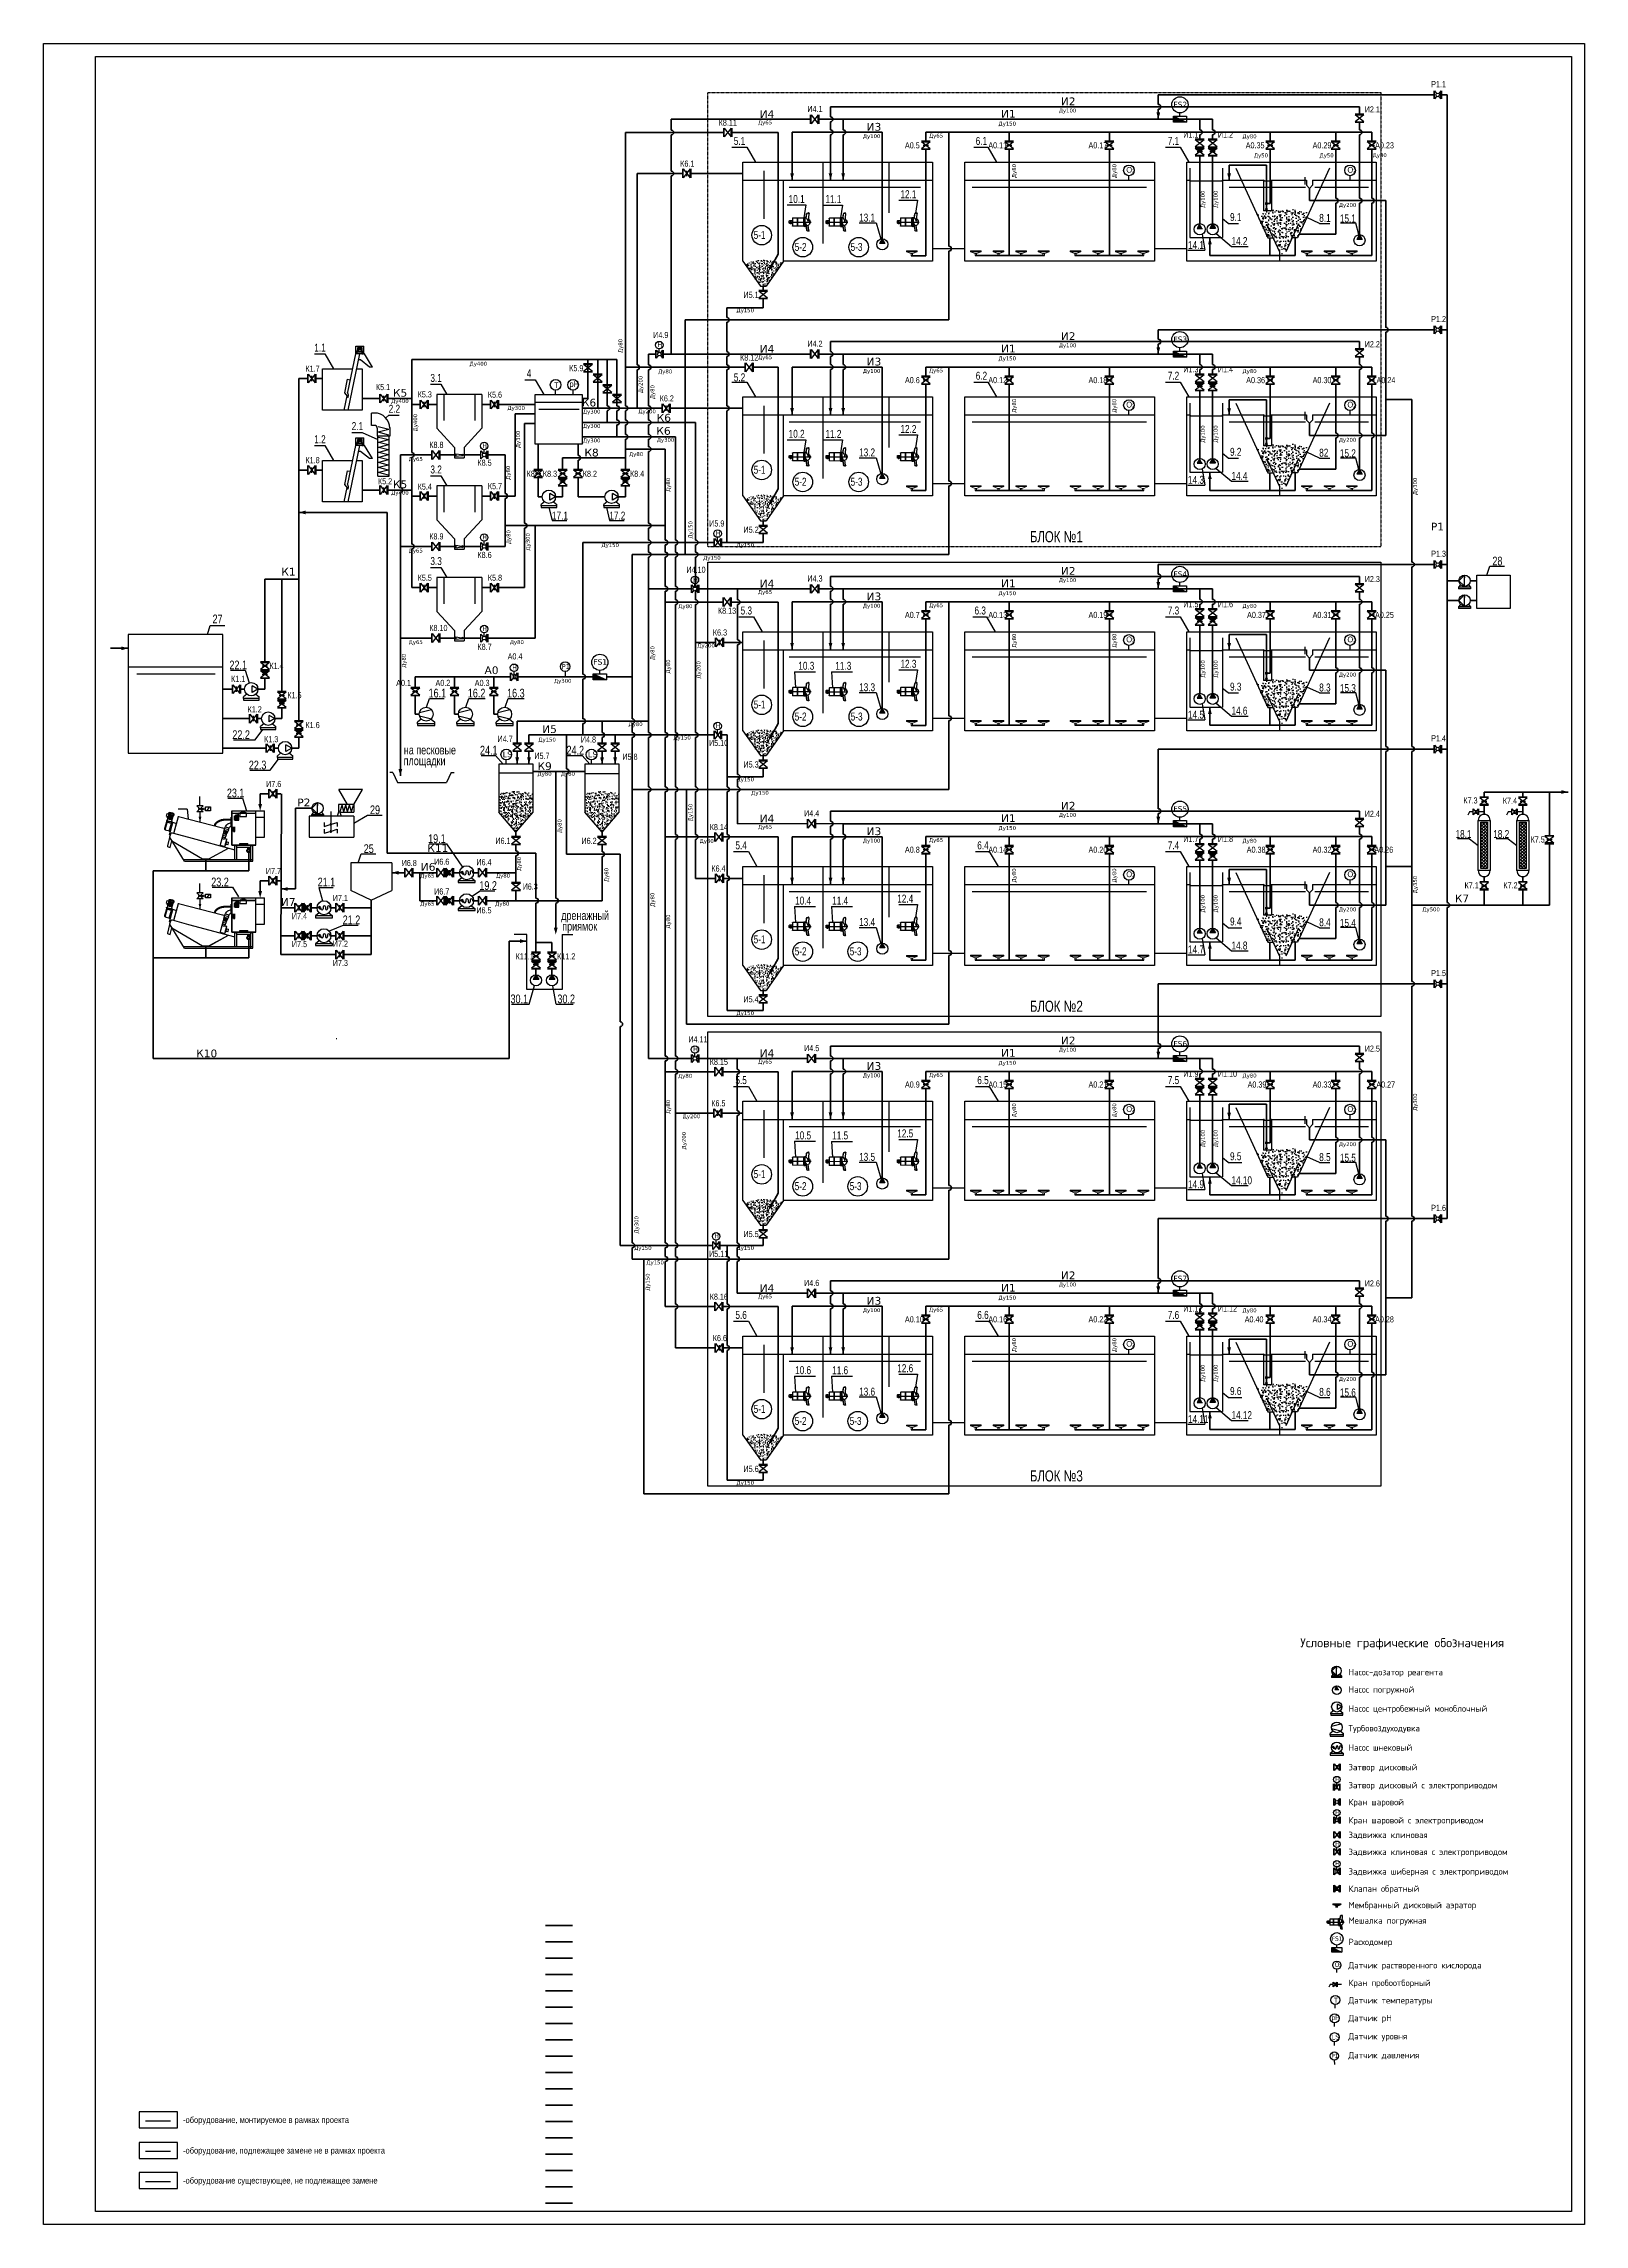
# Model space of a CAD drawing. Extents: x 431547 to 432141, y 118589 to 119430.
import ezdxf

# ---------------------------------------------------------------- set-up
doc = ezdxf.new("R2010")
doc.units = 0
doc.header["$LTSCALE"] = 300
doc.header["$MEASUREMENT"] = 0
for name, pattern in [('ACAD_ISO10W100', [18.5, 12, -3, 0.5, -3]), ('DASHED2', [9.525, 6.35, -3.175]), ('HIDDEN2', [4.7625, 3.175, -1.5875])]:
    doc.linetypes.add(name, pattern=pattern)
for name, color, linetype in [('1', 7, 'CONTINUOUS'), ('Обозначение задвижек', 7, 'CONTINUOUS'), ('Слой1', 7, 'CONTINUOUS')]:
    doc.layers.add(name, color=color, linetype=linetype)
for name, color, linetype, lineweight, true_color in [('А0', 7, 'CONTINUOUS', 40, 0x00befa), ('И1', 7, 'CONTINUOUS', 40, 0xfa8200), ('И2', 7, 'CONTINUOUS', 40, 0xc86400), ('И3', 7, 'CONTINUOUS', 40, 0xaa5000), ('И4', 7, 'CONTINUOUS', 40, 0x783c00), ('И5', 7, 'CONTINUOUS', 40, 0x5a3200), ('И6', 7, 'CONTINUOUS', 40, 0x321e00), ('И7', 7, 'CONTINUOUS', 40, 0x1e0a00), ('К1', 7, 'CONTINUOUS', 40, 0xfa3c00), ('К10', 7, 'CONTINUOUS', 40, 0x006e00), ('К11', 7, 'CONTINUOUS', 40, 0x005000), ('К5', 7, 'CONTINUOUS', 40, 0x8c2800), ('К6', 7, 'CONTINUOUS', 40, 0x501400), ('К7', 7, 'CONTINUOUS', 40, 0x0000fa), ('К8', 7, 'CONTINUOUS', 40, 0x008282), ('К9', 7, 'CONTINUOUS', 40, 0x00fa00), ('Р1', 7, 'CONTINUOUS', 40, 0xfa00fa), ('Р2', 7, 'CONTINUOUS', 40, 0xa000a0)]:
    doc.layers.add(name, color=color, linetype=linetype, lineweight=lineweight, true_color=true_color)
doc.layers.add('воздух', color=140, linetype='CONTINUOUS', lineweight=15)
doc.layers.add('Запорная арматура', color=200, linetype='CONTINUOUS', lineweight=20)
doc.styles.add('ISOCPEUR 3.5', font='isocpeur.ttf', dxfattribs={"height": 350})
doc.styles.add('MONARCH', font='monarch', dxfattribs={"width": 0.77})

msp = doc.modelspace()

# ---------------------------------------------------------------- texts
at = {"layer": '1', "linetype": 'DASHED2', "ltscale": 15, "attachment_point": 1}
for s, insert, char_height, width in [('{\\fVerdana|b0|i0|c204|p34;FS2}', (431982.67, 119407.43), 2.0896, 4.2603), ('{\\fVerdana|b0|i0|c204|p34;Н}', (431783.75, 119314.63), 1.7915, 3.6525), ('{\\fVerdana|b0|i0|c204|p34;FS3}', (431982.67, 119316.88), 2.0896, 4.2603), ('{\\fVerdana|b0|i0|c204|p34;Н}', (431716.23, 119275.72), 1.7915, 3.6525), ('{\\fVerdana|b0|i0|c204|p34;Н}', (431716.23, 119240.42), 1.7915, 3.6525), ('{\\fVerdana|b0|i0|c204|p34;Н}', (431806.24, 119241.95), 1.7915, 3.6525), ('{\\fVerdana|b0|i0|c204|p34;Н}', (431797.47, 119224.08), 1.7915, 3.6525), ('{\\fVerdana|b0|i0|c204|p34;FS4}', (431982.67, 119226.33), 2.0896, 4.2603), ('{\\fVerdana|b0|i0|c204|p34;Н}', (431716.23, 119205.11), 1.7915, 3.6525), ('{\\fVerdana|b0|i0|c204|p34;Н}', (431727.77, 119190.19), 1.7915, 3.6525), ('{\\fVerdana|b0|i0|c204|p34;Р1}', (431746.84, 119190.59), 1.8491, 3.7701), ('{\\fVerdana|b0|i0|c204|p34;FS1}', (431759.05, 119192.45), 2.0896, 4.2603), ('{\\fVerdana|b0|i0|c204|p34;Н}', (431806.24, 119167.73), 1.7915, 3.6525), ('{\\fVerdana|b0|i0|c204|p34;FS5}', (431982.67, 119135.78), 2.0896, 4.2603), ('{\\fVerdana|b0|i0|c204|p34;FS6}', (431982.67, 119045.23), 2.0896, 4.2603), ('{\\fVerdana|b0|i0|c204|p34;Н}', (431797.47, 119042.98), 1.7915, 3.6525), ('{\\fVerdana|b0|i0|c204|p34;Н}', (431805.67, 118970.9), 1.7915, 3.6525), ('{\\fVerdana|b0|i0|c204|p34;FS7}', (431982.67, 118954.68), 2.0896, 4.2603), ('{\\fVerdana|b0|i0|c204|p34;Н}', (432045.07, 118761.28), 1.5177, 3.0944), ('{\\fVerdana|b0|i0|c204|p34;Н}', (432045.07, 118748.53), 1.5177, 3.0944), ('{\\fVerdana|b0|i0|c204|p34;Н}', (432045.07, 118736.35), 1.5177, 3.0944), ('{\\fVerdana|b0|i0|c204|p34;Н}', (432045.07, 118728.8), 1.5177, 3.0944), ('{\\fVerdana|b0|i0|c204|p34;FS1}', (432043.74, 118699.87), 1.6093, 3.2812), ('{\\fVerdana|b0|i0|c204|p34;Р1}', (432043.58, 118654.63), 1.5666, 3.194)]:
    msp.add_mtext(s, dxfattribs=dict(at, insert=insert, char_height=char_height, width=width))
at = {"layer": '1', "ltscale": 0.4, "attachment_point": 1}
for s, width, gutter_width, insert, char_height, style in [('5.1', 7.4517, 16, (431813.21, 119393.86), 3.071, 'MONARCH'), ('6.1', 7.4517, 16, (431906.46, 119393.86), 3.071, 'MONARCH'), ('5-1', 7.4517, 16, (431820.85, 119357.61), 3.071, 'MONARCH'), ('5-2', 7.4517, 16, (431836.67, 119352.98), 3.071, 'MONARCH'), ('5-3', 7.4517, 16, (431858.23, 119352.98), 3.071, 'MONARCH'), ('1.1', 7.4517, 16, (431651.47, 119314.13), 3.071, 'MONARCH'), ('5.2', 7.4517, 16, (431813.21, 119302.69), 3.071, 'MONARCH'), ('6.2', 7.4517, 16, (431906.46, 119303.31), 3.071, 'MONARCH'), ('2.2', 7.4517, 16, (431680.15, 119290.58), 3.071, 'MONARCH'), ('2.1', 7.4517, 16, (431665.89, 119283.89), 3.071, 'MONARCH'), ('1.2', 7.4517, 16, (431651.47, 119278.83), 3.071, 'MONARCH'), ('5-1', 7.4517, 16, (431820.85, 119267.06), 3.071, 'MONARCH'), ('5-2', 7.4517, 16, (431836.67, 119262.43), 3.071, 'MONARCH'), ('5-3', 7.4517, 16, (431858.23, 119262.43), 3.071, 'MONARCH'), ('БЛОК {\\fArial|b0|i0|c204|p34;№1}', 34.2246, 16, (431927.36, 119241.84), 4.2654, 'MONARCH'), ('28', 8.1969, 17.59, (432105.65, 119232.01), 3.378, 'MONARCH'), ('5.3', 7.4517, 16, (431815.83, 119212.77), 3.071, 'MONARCH'), ('6.3', 7.4517, 16, (431905.99, 119212.77), 3.071, 'MONARCH'), ('27', 8.1969, 17.59, (431612.24, 119209.67), 3.378, 'MONARCH'), ('5-1', 7.4517, 16, (431820.85, 119176.52), 3.071, 'MONARCH'), ('5-2', 7.4517, 16, (431836.67, 119171.88), 3.071, 'MONARCH'), ('5-3', 7.4517, 16, (431858.29, 119171.88), 3.071, 'MONARCH'), ('площадки', 8.1969, 17.59, (431685.91, 119154.95), 3.378, 'MONARCH'), ('на песковые', 26.3273, 17.59, (431685.97, 119159.12), 3.3782, 'MONARCH'), ('23.1', 8.1969, 17.59, (431617.76, 119142.56), 3.378, 'MONARCH'), ('29', 8.1969, 17.59, (431672.94, 119136.08), 3.378, 'MONARCH'), ('25', 8.1969, 17.59, (431670.53, 119121.09), 3.378, 'MONARCH'), ('5.4', 7.4517, 16, (431813.82, 119122.22), 3.071, 'MONARCH'), ('6.4', 7.4517, 16, (431907.06, 119122.22), 3.071, 'MONARCH'), ('18.1', 7.4517, 16, (432091.45, 119126.57), 3.071, 'MONARCH'), ('18.2', 7.4517, 16, (432105.99, 119126.57), 3.071, 'MONARCH'), ('23.2', 8.1969, 17.59, (431611.73, 119108.23), 3.378, 'MONARCH'), ('21.1', 8.1969, 17.59, (431652.77, 119108.21), 3.378, 'MONARCH'), ('дренажный', 26.3273, 17.59, (431746.64, 119095.32), 3.378, 'MONARCH'), ('21.2', 8.1969, 17.59, (431662.42, 119093.62), 3.378, 'MONARCH'), ('приямок', 8.1969, 17.59, (431747.05, 119091.16), 3.378, 'MONARCH'), ('5-1', 7.4517, 16, (431820.85, 119085.97), 3.071, 'MONARCH'), ('5-2', 7.4517, 16, (431836.67, 119081.33), 3.071, 'MONARCH'), ('5-3', 7.4517, 16, (431857.87, 119081.33), 3.071, 'MONARCH'), ('30.1', 8.1969, 17.59, (431727.11, 119063.14), 3.378, 'MONARCH'), ('30.2', 8.1969, 17.59, (431745.2, 119063.14), 3.378, 'MONARCH'), ('БЛОК {\\fArial|b0|i0|c204|p34;№2}', 34.2246, 16, (431927.36, 119060.74), 4.2654, 'MONARCH'), ('5.5', 7.4517, 16, (431813.82, 119031.67), 3.071, 'MONARCH'), ('6.5', 7.4517, 16, (431907.06, 119031.67), 3.071, 'MONARCH'), ('5-1', 7.4517, 16, (431820.85, 118995.42), 3.071, 'MONARCH'), ('5-2', 7.4517, 16, (431836.67, 118990.78), 3.071, 'MONARCH'), ('5-3', 7.4517, 16, (431857.87, 118990.78), 3.071, 'MONARCH'), ('5.6', 7.4517, 16, (431813.82, 118941.12), 3.071, 'MONARCH'), ('6.6', 7.4517, 16, (431907.06, 118941.12), 3.071, 'MONARCH'), ('5-1', 7.4517, 16, (431820.85, 118904.87), 3.071, 'MONARCH'), ('5-2', 7.4517, 16, (431836.67, 118900.23), 3.071, 'MONARCH'), ('5-3', 7.4517, 16, (431857.87, 118900.23), 3.071, 'MONARCH'), ('БЛОК {\\fArial|b0|i0|c204|p34;№3}', 34.2246, 16, (431927.36, 118879.64), 4.2654, 'MONARCH'), ('Условные графические обозначения', 80.4318, 5.25, (432031.59, 118814.92), 3.5, 'ISOCPEUR 3.5'), ('Насос-дозатор реагента', 58.2565, 5.25, (432050.17, 118803.05), 2.45, 'ISOCPEUR 3.5'), ('Насос погружной', 58.2565, 5.25, (432050.17, 118796.37), 2.45, 'ISOCPEUR 3.5'), ('Насос центробежный моноблочный', 58.2565, 5.25, (432050.17, 118789.01), 2.45, 'ISOCPEUR 3.5'), ('Турбовоздуходувка', 58.2565, 5.25, (432050.17, 118781.43), 2.45, 'ISOCPEUR 3.5'), ('Затвор дисковый', 58.2565, 5.25, (432050.17, 118766.4), 2.45, 'ISOCPEUR 3.5'), ('Насос шнековый', 58.2565, 5.25, (432050.17, 118773.98), 2.45, 'ISOCPEUR 3.5'), ('Затвор дисковый с электроприводом', 58.2565, 5.25, (432050.17, 118759.44), 2.45, 'ISOCPEUR 3.5'), ('Кран шаровой', 58.2565, 5.25, (432050.17, 118752.93), 2.45, 'ISOCPEUR 3.5'), ('Кран шаровой с электроприводом', 58.2565, 5.25, (432050.17, 118745.93), 2.45, 'ISOCPEUR 3.5'), ('Задвижка клиновая', 58.2565, 5.25, (432050.17, 118740.29), 2.45, 'ISOCPEUR 3.5'), ('Задвижка клиновая с электроприводом', 70.2519, 5.25, (432050.17, 118733.75), 2.45, 'ISOCPEUR 3.5'), ('Задвижка шиберная с электроприводом', 74.0056, 5.25, (432050.17, 118726.19), 2.45, 'ISOCPEUR 3.5'), ('Клапан обратный', 58.2565, 5.25, (432050.17, 118719.54), 2.45, 'ISOCPEUR 3.5'), ('Мембранный дисковый аэратор', 58.2565, 5.25, (432050.17, 118713.24), 2.45, 'ISOCPEUR 3.5'), ('Мешалка погружная', 58.2565, 5.25, (432050.17, 118707.27), 2.45, 'ISOCPEUR 3.5'), ('Расходомер', 58.2565, 5.25, (432050.17, 118699), 2.45, 'ISOCPEUR 3.5'), ('Датчик растворенного кислорода', 58.2565, 5.25, (432050.17, 118690.01), 2.45, 'ISOCPEUR 3.5'), ('Кран пробоотборный', 58.2565, 5.25, (432050.17, 118683.24), 2.45, 'ISOCPEUR 3.5'), ('Датчик температуры', 58.2565, 5.25, (432050.17, 118676.49), 2.45, 'ISOCPEUR 3.5'), ('Датчик pH', 58.2565, 5.25, (432050.17, 118669.66), 2.45, 'ISOCPEUR 3.5'), ('Датчик уровня', 58.2565, 5.25, (432050.17, 118662.62), 2.45, 'ISOCPEUR 3.5'), ('Датчик давления', 58.2565, 5.25, (432050.17, 118655.35), 2.45, 'ISOCPEUR 3.5')]:
    msp.add_mtext_dynamic_manual_height_columns(s, width=width, gutter_width=gutter_width, heights=[0], dxfattribs=dict(at, insert=insert, char_height=char_height, style=style))
at = {"layer": '1', "color": 1, "ltscale": 0.4, "attachment_point": 1, "style": 'MONARCH'}
for s, width, gutter_width, heights, insert, char_height in [('7.1', 7.4517, 16, [0], (431980.51, 119393.86), 3.071), ('12.1', 7.4517, 16, [0], (431877.44, 119373.31), 3.071), ('10.1', 7.4517, 16, [0], (431834.35, 119371.46), 3.071), ('11.1', 7.4517, 16, [0], (431848.53, 119371.44), 3.071), ('13.1', 7.4517, 16, [0], (431861.51, 119364.28), 3.071), ('9.1', 7.4517, 16, [0], (432004.51, 119364.5), 3.071), ('8.1', 7.4517, 16, [0], (432038.89, 119364.18), 3.071), ('15.1', 7.4517, 16, [0], (432046.86, 119363.96), 3.071), ('14.2', 7.4517, 16, [0], (432005.06, 119355.23), 3.071), ('14.1', 7.4517, 16, [0], (431988.31, 119353.71), 3.071), ('3.1', 7.4517, 16, [0], (431696.23, 119302.47), 3.071), ('4', 7.4517, 16, [0], (431733.35, 119304.19), 3.07), ('7.2', 7.4517, 16, [0], (431980.51, 119303.31), 3.071), ('10.2', 7.4517, 16, [0], (431834.35, 119280.91), 3.071), ('11.2', 7.4517, 16, [0], (431848.53, 119280.89), 3.071), ('12.2', 7.4517, 16, [0], (431877.44, 119282.76), 3.071), ('13.2', 7.4517, 16, [0], (431861.51, 119273.73), 3.071), ('9.2', 7.4517, 16, [0], (432004.51, 119273.96), 3.071), ('82', 7.4517, 16, [0], (432038.89, 119273.63), 3.071), ('15.2', 7.4517, 16, [0], (432046.86, 119273.41), 3.071), ('3.2', 7.4517, 16, [0], (431696.23, 119267.16), 3.071), ('14.3', 7.4517, 16, [0], (431988.31, 119263.16), 3.071), ('14.4', 7.4517, 16, [0], (432005.06, 119264.68), 3.071), ('17.1', 7.4517, 16, [0], (431743.1, 119249.38), 3.071), ('17.2', 7.4517, 16, [0], (431765.22, 119249.38), 3.071), ('3.3', 7.4517, 16, [0], (431696.23, 119231.85), 3.071), ('7.3', 7.4517, 16, [0], (431980.51, 119212.77), 3.071), ('10.3', 7.4517, 16, [0], (431838.08, 119191.46), 3.071), ('11.3', 7.4517, 16, [0], (431852.35, 119191.44), 3.071), ('12.3', 7.4517, 16, [0], (431877.44, 119192.22), 3.071), ('16.1', 8.1969, 17.59, [0], (431695.52, 119181.08), 3.378), ('16.2', 8.1969, 17.59, [0], (431710.65, 119181.08), 3.378), ('16.3', 8.1969, 17.59, [0], (431725.79, 119181.08), 3.378), ('13.3', 7.4517, 16, [0], (431861.51, 119183.18), 3.071), ('9.3', 7.4517, 16, [0], (432004.51, 119183.41), 3.071), ('8.3', 7.4517, 16, [0], (432038.89, 119183.08), 3.071), ('15.3', 7.4517, 16, [0], (432046.86, 119182.86), 3.071), ('14.5', 7.4517, 16, [0], (431988.31, 119172.62), 3.071), ('14.6', 7.4517, 16, [0], (432005.06, 119174.13), 3.071), ('24.1', 8.1969, 17.59, [0], (431715.34, 119159.06), 3.378), ('24.2', 8.1969, 17.59, [0], (431748.7, 119159.06), 3.378), ('19.1', 8.1969, 17.59, [0], (431695.35, 119124.93), 3.378), ('7.4', 7.4517, 16, [0], (431980.51, 119122.22), 3.071), ('19.2', 8.1969, 17.59, [0], (431715.09, 119106.85), 3.378), ('10.4', 7.4517, 16, [0], (431836.85, 119100.91), 3.071), ('11.4', 7.4517, 16, [0], (431851.12, 119100.89), 3.071), ('12.4', 7.4517, 16, [0], (431876.21, 119101.67), 3.071), ('13.4', 7.4517, 16, [3.07], (431861.51, 119092.63), 3.071), ('9.4', 7.4517, 16, [0], (432004.51, 119092.86), 3.071), ('8.4', 7.4517, 16, [0], (432038.89, 119092.53), 3.071), ('15.4', 7.4517, 16, [0], (432046.86, 119092.31), 3.071), ('14.7', 7.4517, 16, [0], (431988.31, 119082.07), 3.071), ('14.8', 7.4517, 16, [0], (432005.06, 119083.58), 3.071), ('7.5', 7.4517, 16, [0], (431980.51, 119031.67), 3.071), ('10.5', 7.4517, 16, [0], (431836.85, 119010.37), 3.071), ('11.5', 7.4517, 16, [0], (431851.12, 119010.34), 3.071), ('12.5', 7.4517, 16, [0], (431876.21, 119011.12), 3.071), ('13.5', 7.4517, 16, [3.07], (431861.51, 119002.08), 3.071), ('9.5', 7.4517, 16, [0], (432004.51, 119002.31), 3.071), ('8.5', 7.4517, 16, [0], (432038.89, 119001.98), 3.071), ('15.5', 7.4517, 16, [0], (432046.86, 119001.76), 3.071), ('14.9', 7.4517, 16, [0], (431988.31, 118991.52), 3.071), ('14.10', 7.4517, 16, [0], (432005.06, 118993.03), 3.071), ('7.6', 7.4517, 16, [0], (431980.51, 118941.12), 3.071), ('10.6', 7.4517, 16, [0], (431836.85, 118919.82), 3.071), ('11.6', 7.4517, 16, [0], (431851.12, 118919.79), 3.071), ('12.6', 7.4517, 16, [0], (431876.21, 118920.57), 3.071), ('13.6', 7.4517, 16, [3.07], (431861.51, 118911.53), 3.071), ('9.6', 7.4517, 16, [0], (432004.51, 118911.76), 3.071), ('8.6', 7.4517, 16, [0], (432038.89, 118911.43), 3.071), ('15.6', 7.4517, 16, [0], (432046.86, 118911.21), 3.071), ('14.11', 7.4517, 16, [0], (431988.31, 118900.97), 3.071), ('14.12', 7.4517, 16, [0], (432005.06, 118902.48), 3.071), ('-оборудование, монтируемое в рамках проекта', 78.4795, 12.27, [0], (431600.85, 118630.32), 2.3558)]:
    msp.add_mtext_dynamic_manual_height_columns(s, width=width, gutter_width=gutter_width, heights=heights, dxfattribs=dict(at, insert=insert, char_height=char_height))
at = {"layer": '1', "color": 65, "ltscale": 0.4, "attachment_point": 1, "style": 'MONARCH'}
for s, width, gutter_width, insert, char_height in [('22.1', 8.1969, 17.59, (431618.75, 119191.92), 3.378), ('22.2', 8.1969, 17.59, (431619.87, 119165.04), 3.378), ('22.3', 8.1969, 17.59, (431626.22, 119153.34), 3.378), ('{\\C55;-оборудование, подлежащее замене не в рамках проекта}', 87.5127, 12.27, (431600.85, 118618.53), 2.3558)]:
    msp.add_mtext_dynamic_manual_height_columns(s, width=width, gutter_width=gutter_width, heights=[0], dxfattribs=dict(at, insert=insert, char_height=char_height))
at = {"layer": '1', "color": 7, "ltscale": 0.4, "insert": (431600.85, 118606.95), "char_height": 2.3558, "attachment_point": 1, "style": 'MONARCH'}
msp.add_mtext_dynamic_manual_height_columns('{\\C256;-оборудование существующее, не подлежащее замене}', width=87.5127, gutter_width=12.27, heights=[0], dxfattribs=at)
at = {"layer": 'А0', "ltscale": 0.4, "char_height": 1.5, "width": 4.87, "attachment_point": 3}
for s, insert in [('{\\fVerdana|b0|i0|c204|p34;Ду65}', (431893.87, 119395.11)), ('{\\fVerdana|b0|i0|c204|p34;Ду\\fVerdana|b0|i0|c0|p34;80}', (432014.75, 119394.85)), ('{\\fVerdana|b0|i0|c204|p34;Ду5\\fVerdana|b0|i0|c0|p34;0}', (432019.16, 119387.5)), ('{\\fVerdana|b0|i0|c204|p34;Ду5\\fVerdana|b0|i0|c0|p34;0}', (432044.47, 119387.5)), ('{\\fVerdana|b0|i0|c204|p34;Ду\\fVerdana|b0|i0|c0|p34;80}', (432064.93, 119387.59)), ('{\\fVerdana|b0|i0|c204|p34;Ду65}', (431893.87, 119304.56)), ('{\\fVerdana|b0|i0|c204|p34;Ду\\fVerdana|b0|i0|c0|p34;80}', (432014.75, 119304.3)), ('{\\fVerdana|b0|i0|c204|p34;Ду\\fVerdana|b0|i0|c0|p34;150}', (431808.13, 119232.32)), ('{\\fVerdana|b0|i0|c204|p34;Ду65}', (431893.87, 119214.01)), ('{\\fVerdana|b0|i0|c204|p34;Ду\\fVerdana|b0|i0|c0|p34;80}', (432014.75, 119213.75)), ('{\\fVerdana|b0|i0|c204|p34;Ду30\\fVerdana|b0|i0|c0|p34;0}', (431750.61, 119184.87)), ('{\\fVerdana|b0|i0|c204|p34;Ду\\fVerdana|b0|i0|c0|p34;150}', (431826.67, 119141.69)), ('{\\fVerdana|b0|i0|c204|p34;Ду65}', (431893.87, 119123.46)), ('{\\fVerdana|b0|i0|c204|p34;Ду\\fVerdana|b0|i0|c0|p34;80}', (432014.75, 119123.2)), ('{\\fVerdana|b0|i0|c204|p34;Ду65}', (431893.87, 119032.91)), ('{\\fVerdana|b0|i0|c204|p34;Ду\\fVerdana|b0|i0|c0|p34;80}', (432014.75, 119032.65)), ('{\\fVerdana|b0|i0|c204|p34;Ду\\fVerdana|b0|i0|c0|p34;150}', (431786.24, 118960.59)), ('{\\fVerdana|b0|i0|c204|p34;Ду65}', (431893.87, 118942.36)), ('{\\fVerdana|b0|i0|c204|p34;Ду\\fVerdana|b0|i0|c0|p34;80}', (432014.75, 118942.1))]:
    msp.add_mtext(s, dxfattribs=dict(at, insert=insert))
at = {"layer": 'А0', "ltscale": 0.4, "char_height": 1.5, "width": 4.87, "attachment_point": 3, "rotation": 90}
for s, insert in [('{\\fVerdana|b0|i0|c204|p34;Ду8\\fVerdana|b0|i0|c0|p34;0}', (431920.51, 119383.43)), ('{\\fVerdana|b0|i0|c204|p34;Ду8\\fVerdana|b0|i0|c0|p34;0}', (431959.13, 119383.43)), ('{\\fVerdana|b0|i0|c204|p34;Ду8\\fVerdana|b0|i0|c0|p34;0}', (431920.51, 119292.88)), ('{\\fVerdana|b0|i0|c204|p34;Ду8\\fVerdana|b0|i0|c0|p34;0}', (431959.13, 119292.88)), ('{\\fVerdana|b0|i0|c204|p34;Ду\\fVerdana|b0|i0|c0|p34;150}', (431795.73, 119245.72)), ('{\\fVerdana|b0|i0|c204|p34;Ду8\\fVerdana|b0|i0|c0|p34;0}', (431920.51, 119202.33)), ('{\\fVerdana|b0|i0|c204|p34;Ду8\\fVerdana|b0|i0|c0|p34;0}', (431959.13, 119202.33)), ('{\\fVerdana|b0|i0|c204|p34;Ду\\fVerdana|b0|i0|c0|p34;150}', (431795.73, 119136.68)), ('{\\fVerdana|b0|i0|c204|p34;Ду8\\fVerdana|b0|i0|c0|p34;0}', (431920.51, 119111.78)), ('{\\fVerdana|b0|i0|c204|p34;Ду8\\fVerdana|b0|i0|c0|p34;0}', (431959.13, 119111.78)), ('{\\fVerdana|b0|i0|c204|p34;Ду8\\fVerdana|b0|i0|c0|p34;0}', (431920.51, 119021.24)), ('{\\fVerdana|b0|i0|c204|p34;Ду8\\fVerdana|b0|i0|c0|p34;0}', (431959.13, 119021.24)), ('{\\fVerdana|b0|i0|c204|p34;Ду30\\fVerdana|b0|i0|c0|p34;0}', (431774.9, 118977.7)), ('{\\fVerdana|b0|i0|c204|p34;Ду\\fVerdana|b0|i0|c0|p34;150}', (431779.24, 118955.58)), ('{\\fVerdana|b0|i0|c204|p34;Ду8\\fVerdana|b0|i0|c0|p34;0}', (431920.51, 118930.69)), ('{\\fVerdana|b0|i0|c204|p34;Ду8\\fVerdana|b0|i0|c0|p34;0}', (431959.13, 118930.69))]:
    msp.add_mtext(s, dxfattribs=dict(at, insert=insert))
at = {"layer": 'воздух', "ltscale": 15, "insert": (431717.09, 119189.71), "char_height": 2.9858, "width": 6.0875, "attachment_point": 1}
msp.add_mtext('{\\fVerdana|b0|i0|c204|p34;А0}', dxfattribs=at)
at = {"layer": 'Запорная арматура', "ltscale": 0.4, "char_height": 2.361, "attachment_point": 1, "style": 'MONARCH'}
for s, insert in [('Р1.1', (432082.06, 119415.4)), ('И4.1', (431841.56, 119405.86)), ('И2.1', (432056.43, 119405.66)), ('К8.11', (431807.36, 119400.54)), ('А0.5', (431879.18, 119391.82)), ('А0.11', (431911.32, 119391.82)), ('А0.17', (431949.95, 119391.82)), ('И1.1', (431986.49, 119395.96)), ('И1.2', (431999.82, 119395.96)), ('А0.35', (432010.55, 119391.82)), ('А0.29', (432036.35, 119391.82)), ('А0.23', (432060.44, 119391.82)), ('К6.1', (431792.54, 119384.77)), ('И5.1', (431816.93, 119334.15)), ('Р1.2', (432082.06, 119324.85)), ('И4.9', (431782.13, 119318.67)), ('И4.2', (431841.56, 119315.31)), ('И2.2', (432056.43, 119315.11)), ('К1.7', (431648.07, 119305.71)), ('К5.9', (431749.74, 119305.86)), ('К8.12', (431815.62, 119309.99)), ('И1.3', (431986.49, 119305.41)), ('И1.4', (431999.82, 119305.41)), ('К5.1', (431675.22, 119298.58)), ('А0.6', (431879.18, 119301.27)), ('А0.12', (431911.32, 119301.27)), ('А0.18', (431949.95, 119301.27)), ('А0.36', (432010.75, 119301.27)), ('А0.30', (432036.35, 119301.27)), ('А0.24', (432060.99, 119301.27)), ('К5.3', (431691.31, 119295.77)), ('К5.6', (431718.38, 119295.67)), ('К6.2', (431784.61, 119294.22)), ('К8.8', (431695.8, 119276.31)), ('К1.8', (431648.07, 119270.4)), ('К5.2', (431676, 119262.26)), ('К8.5', (431714.36, 119269.43)), ('К8.1', (431733.32, 119265.15)), ('К8.3', (431739.59, 119265.15)), ('К8.2', (431754.98, 119265.15)), ('К8.4', (431773.19, 119265.15)), ('К5.4', (431691.31, 119260.2)), ('К5.7', (431718.38, 119260.36)), ('И5.9', (431803.72, 119245.99)), ('К8.9', (431695.8, 119241)), ('И5.2', (431816.93, 119243.6)), ('К8.6', (431714.36, 119233.85)), ('Р1.3', (432082.06, 119234.3)), ('К5.5', (431691.31, 119225.06)), ('К5.8', (431718.38, 119225.06)), ('И4.10', (431794.91, 119228.12)), ('И4.3', (431841.56, 119224.76)), ('И2.3', (432056.43, 119224.56)), ('К8.13', (431807.08, 119212.33)), ('И1.5', (431986.49, 119214.86)), ('И1.6', (431999.82, 119214.86)), ('К8.10', (431695.8, 119205.69)), ('К6.3', (431805.13, 119203.94)), ('А0.7', (431879.18, 119210.72)), ('А0.13', (431911.32, 119210.72)), ('А0.19', (431949.95, 119210.72)), ('А0.37', (432011.08, 119210.72)), ('А0.31', (432036.35, 119210.72)), ('А0.25', (432060.41, 119210.72)), ('К8.7', (431714.36, 119198.41)), ('К1.4', (431634.17, 119191.1)), ('А0.4', (431726.01, 119194.72)), ('К1.1', (431619.35, 119186.07)), ('К1.5', (431641.07, 119179.78)), ('А0.1', (431683.05, 119184.5)), ('А0.2', (431698.19, 119184.5)), ('А0.3', (431713.32, 119184.5)), ('К1.2', (431625.73, 119174.31)), ('К1.3', (431632.12, 119162.81)), ('К1.6', (431648.07, 119168.24)), ('И4.7', (431722.12, 119162.93)), ('И4.8', (431754.23, 119162.67)), ('И5.10', (431803.63, 119161.35)), ('Р1.4', (432082.06, 119163.15)), ('И5.7', (431736.3, 119156.35)), ('И5.8', (431770.24, 119156.03)), ('И5.3', (431816.93, 119153.05)), ('И7.6', (431632.9, 119145.53)), ('К7.3', (432094.47, 119139.18)), ('К7.4', (432109.69, 119139.05)), ('К8.14', (431803.92, 119128.89)), ('И4.4', (431840.31, 119134.21)), ('И2.4', (432056.43, 119134.01)), ('И6.1', (431721.26, 119123.61)), ('И6.2', (431754.47, 119123.61)), ('А0.8', (431879.18, 119120.17)), ('А0.14', (431911.32, 119120.17)), ('А0.20', (431949.95, 119120.17)), ('И1.7', (431986.49, 119124.31)), ('И1.8', (431999.82, 119124.31)), ('А0.38', (432010.94, 119120.17)), ('А0.32', (432036.35, 119120.17)), ('А0.26', (432060.15, 119120.17)), ('К7.5', (432120.38, 119124.11)), ('И7.7', (431632.81, 119111.93)), ('И6.8', (431685.14, 119115.05)), ('И6.6', (431697.67, 119115.54)), ('И6.4', (431713.94, 119115.36)), ('К6.4', (431804.54, 119112.93)), ('И6.7', (431697.67, 119104.07)), ('И6.3', (431731.77, 119105.97)), ('К7.1', (432094.93, 119106.43)), ('К7.2', (432109.89, 119106.43)), ('И7.4', (431642.83, 119094.56)), ('И7.1', (431658.59, 119101.54)), ('И6.5', (431713.94, 119096.81)), ('И7.5', (431642.83, 119083.78)), ('И7.2', (431658.59, 119083.93)), ('К11.1', (431729.08, 119079.02)), ('К11.2', (431745.09, 119079.02)), ('И7.3', (431658.59, 119076.5)), ('Р1.5', (432082.06, 119072.6)), ('И5.4', (431816.93, 119062.5)), ('И4.11', (431795.66, 119047.02)), ('И4.5', (431840.31, 119043.66)), ('К8.15', (431803.92, 119038.34)), ('И2.5', (432056.43, 119043.46)), ('А0.9', (431879.18, 119029.62)), ('А0.15', (431911.32, 119029.62)), ('А0.21', (431949.95, 119029.62)), ('И1.9', (431986.49, 119033.77)), ('И1.10', (431999.82, 119033.77)), ('А0.39', (432011.28, 119029.62)), ('А0.33', (432036.35, 119029.62)), ('А0.27', (432060.9, 119029.62)), ('К6.5', (431804.51, 119022.38)), ('Р1.6', (432082.06, 118982.05)), ('И5.5', (431816.93, 118971.95)), ('И5.11', (431803.63, 118964.34)), ('И4.6', (431840.31, 118953.11)), ('И2.6', (432056.43, 118952.91)), ('К8.16', (431803.92, 118947.79)), ('И1.11', (431986.49, 118943.22)), ('И1.12', (431999.82, 118943.22)), ('А0.10', (431879.18, 118939.07)), ('А0.16', (431911.32, 118939.07)), ('А0.22', (431949.95, 118939.07)), ('А0.40', (432010.15, 118939.07)), ('А0.34', (432036.35, 118939.07)), ('А0.28', (432060.42, 118939.07)), ('К6.6', (431805.09, 118931.83)), ('И5.6', (431816.93, 118881.4))]:
    msp.add_mtext_dynamic_manual_height_columns(s, width=5.7267, gutter_width=885.28, heights=[0], dxfattribs=dict(at, insert=insert))
at = {"layer": 'И1', "ltscale": 15, "width": 6.0875, "attachment_point": 1}
for s, insert, char_height in [('{\\fVerdana|b0|i0|c204|p34;Ду150}', (431915.25, 119399.76), 1.5), ('{\\fVerdana|b0|i0|c204|p34;И1}', (431916.21, 119404.29), 2.9858), ('{\\fVerdana|b0|i0|c204|p34;И1}', (431916.21, 119313.75), 2.9858), ('{\\fVerdana|b0|i0|c204|p34;Ду150}', (431915.25, 119309.21), 1.5), ('{\\fVerdana|b0|i0|c204|p34;И1}', (431916.21, 119223.2), 2.9858), ('{\\fVerdana|b0|i0|c204|p34;Ду150}', (431915.25, 119218.66), 1.5), ('{\\fVerdana|b0|i0|c204|p34;Ду150}', (431915.25, 119128.11), 1.5), ('{\\fVerdana|b0|i0|c204|p34;И1}', (431916.21, 119132.65), 2.9858), ('{\\fVerdana|b0|i0|c204|p34;Ду150}', (431915.25, 119037.56), 1.5), ('{\\fVerdana|b0|i0|c204|p34;И1}', (431916.21, 119042.1), 2.9858), ('{\\fVerdana|b0|i0|c204|p34;И1}', (431916.21, 118951.55), 2.9858), ('{\\fVerdana|b0|i0|c204|p34;Ду150}', (431915.25, 118947.01), 1.5)]:
    msp.add_mtext(s, dxfattribs=dict(at, insert=insert, char_height=char_height))
at = {"layer": 'И1', "ltscale": 15, "char_height": 1.5, "width": 6.0875, "attachment_point": 1, "rotation": 90}
for insert in [(431993.25, 119366.43), (431998.22, 119366.43), (431993.25, 119275.88), (431998.22, 119275.88), (431993.25, 119185.33), (431998.22, 119185.33), (431993.25, 119094.78), (431998.22, 119094.78), (431993.25, 119004.23), (431998.22, 119004.23), (431993.25, 118913.68), (431998.22, 118913.68)]:
    msp.add_mtext('{\\fVerdana|b0|i0|c204|p34;Ду100}', dxfattribs=dict(at, insert=insert))
at = {"layer": 'И2', "ltscale": 15, "width": 6.0875, "attachment_point": 1}
for s, insert, char_height in [('{\\fVerdana|b0|i0|c204|p34;И2}', (431939.28, 119409.09), 2.9858), ('{\\fVerdana|b0|i0|c204|p34;Ду100}', (431938.49, 119404.81), 1.5), ('{\\fVerdana|b0|i0|c204|p34;Ду100}', (431938.49, 119314.26), 1.5), ('{\\fVerdana|b0|i0|c204|p34;И2}', (431939.28, 119318.54), 2.9858), ('{\\fVerdana|b0|i0|c204|p34;Ду100}', (431938.49, 119223.71), 1.5), ('{\\fVerdana|b0|i0|c204|p34;И2}', (431939.28, 119227.99), 2.9858), ('{\\fVerdana|b0|i0|c204|p34;И2}', (431939.28, 119137.44), 2.9858), ('{\\fVerdana|b0|i0|c204|p34;Ду100}', (431938.49, 119133.16), 1.5), ('{\\fVerdana|b0|i0|c204|p34;И2}', (431939.28, 119046.89), 2.9858), ('{\\fVerdana|b0|i0|c204|p34;Ду100}', (431938.49, 119042.62), 1.5), ('{\\fVerdana|b0|i0|c204|p34;Ду100}', (431938.49, 118952.07), 1.5), ('{\\fVerdana|b0|i0|c204|p34;И2}', (431939.28, 118956.34), 2.9858)]:
    msp.add_mtext(s, dxfattribs=dict(at, insert=insert, char_height=char_height))
at = {"layer": 'И3', "ltscale": 15, "width": 6.0875, "attachment_point": 1}
for s, insert, char_height in [('{\\fVerdana|b0|i0|c204|p34;И3}', (431864.39, 119399.27), 2.9858), ('{\\fVerdana|b0|i0|c204|p34;Ду100}', (431862.96, 119394.92), 1.5), ('{\\fVerdana|b0|i0|c204|p34;Ду100}', (431862.96, 119304.37), 1.5), ('{\\fVerdana|b0|i0|c204|p34;И3}', (431864.39, 119308.72), 2.9858), ('{\\fVerdana|b0|i0|c204|p34;Ду100}', (431862.96, 119213.82), 1.5), ('{\\fVerdana|b0|i0|c204|p34;И3}', (431864.39, 119218.17), 2.9858), ('{\\fVerdana|b0|i0|c204|p34;И3}', (431864.39, 119127.62), 2.9858), ('{\\fVerdana|b0|i0|c204|p34;Ду100}', (431862.96, 119123.27), 1.5), ('{\\fVerdana|b0|i0|c204|p34;И3}', (431864.39, 119037.08), 2.9858), ('{\\fVerdana|b0|i0|c204|p34;Ду100}', (431862.96, 119032.72), 1.5), ('{\\fVerdana|b0|i0|c204|p34;И3}', (431864.39, 118946.53), 2.9858), ('{\\fVerdana|b0|i0|c204|p34;Ду100}', (431862.96, 118942.17), 1.5)]:
    msp.add_mtext(s, dxfattribs=dict(at, insert=insert, char_height=char_height))
at = {"layer": 'И4', "ltscale": 15}
for s, insert, char_height, width, attachment_point in [('{\\fVerdana|b0|i0|c204|p34;Ду65}', (431827.95, 119400.2), 1.5, 4.87, 3), ('{\\fVerdana|b0|i0|c204|p34;И4}', (431823.17, 119404.17), 2.9858, 6.0875, 1), ('{\\fVerdana|b0|i0|c204|p34;И4}', (431823.17, 119313.62), 2.9858, 6.0875, 1), ('{\\fVerdana|b0|i0|c204|p34;Ду65}', (431827.95, 119309.65), 1.5, 4.87, 3), ('{\\fVerdana|b0|i0|c204|p34;И4}', (431823.17, 119223.07), 2.9858, 6.0875, 1), ('{\\fVerdana|b0|i0|c204|p34;Ду65}', (431827.95, 119219.11), 1.5, 4.87, 3), ('{\\fVerdana|b0|i0|c204|p34;Ду80}', (431778.04, 119168.16), 1.5, 4.87, 3), ('{\\fVerdana|b0|i0|c204|p34;Ду65}', (431827.95, 119128.56), 1.5, 4.87, 3), ('{\\fVerdana|b0|i0|c204|p34;И4}', (431823.17, 119132.52), 2.9858, 6.0875, 1), ('{\\fVerdana|b0|i0|c204|p34;Ду65}', (431827.95, 119038.01), 1.5, 4.87, 3), ('{\\fVerdana|b0|i0|c204|p34;И4}', (431823.17, 119041.97), 2.9858, 6.0875, 1), ('{\\fVerdana|b0|i0|c204|p34;И4}', (431823.17, 118951.42), 2.9858, 6.0875, 1), ('{\\fVerdana|b0|i0|c204|p34;Ду65}', (431827.95, 118947.46), 1.5, 4.87, 3)]:
    msp.add_mtext(s, dxfattribs=dict(at, insert=insert, char_height=char_height, width=width, attachment_point=attachment_point))
at = {"layer": 'И4', "ltscale": 15, "char_height": 1.5, "width": 4.87, "attachment_point": 3, "rotation": 90}
for insert in [(431781.07, 119298.17), (431781.07, 119197.51), (431781.07, 119102.41)]:
    msp.add_mtext('{\\fVerdana|b0|i0|c204|p34;Ду80}', dxfattribs=dict(at, insert=insert))
at = {"layer": 'И5', "ltscale": 15, "width": 6.0875, "attachment_point": 3}
for s, insert, char_height in [('{\\fVerdana|b0|i0|c204|p34;Ду150}', (431820.99, 119327.76), 1.5), ('{\\fVerdana|b0|i0|c204|p34;Ду150}', (431768.91, 119237.21), 1.5), ('{\\fVerdana|b0|i0|c204|p34;Ду150}', (431820.99, 119237.21), 1.5), ('{\\fVerdana|b0|i0|c204|p34;Ду150}', (431744.59, 119162.18), 1.5), ('{\\fVerdana|b0|i0|c204|p34;И5}', (431744.98, 119166.99), 2.9858), ('{\\fVerdana|b0|i0|c204|p34;Ду150}', (431796.61, 119162.99), 1.5), ('{\\fVerdana|b0|i0|c204|p34;Ду150}', (431820.99, 119146.86), 1.5), ('{\\fVerdana|b0|i0|c204|p34;Ду150}', (431820.99, 119056.71), 1.5), ('{\\fVerdana|b0|i0|c204|p34;Ду150}', (431781.51, 118966.16), 1.5), ('{\\fVerdana|b0|i0|c204|p34;Ду150}', (431820.99, 118966.16), 1.5), ('{\\fVerdana|b0|i0|c204|p34;Ду150}', (431820.99, 118875.61), 1.5)]:
    msp.add_mtext(s, dxfattribs=dict(at, insert=insert, char_height=char_height))
at = {"layer": 'И6', "ltscale": 15, "width": 6.0875, "attachment_point": 3}
for s, insert, char_height in [('{\\fVerdana|b0|i0|c204|p34;И6}', (431698.18, 119113.87), 2.9858), ('{\\fVerdana|b0|i0|c204|p34;Ду65}', (431697.74, 119109.7), 1.5), ('{\\fVerdana|b0|i0|c204|p34;Ду80}', (431726.94, 119109.75), 1.5), ('{\\fVerdana|b0|i0|c204|p34;Ду65}', (431697.74, 119098.92), 1.5), ('{\\fVerdana|b0|i0|c204|p34;Ду80}', (431726.66, 119098.91), 1.5)]:
    msp.add_mtext(s, dxfattribs=dict(at, insert=insert, char_height=char_height))
at = {"layer": 'И6', "ltscale": 15, "char_height": 1.5, "width": 6.0875, "attachment_point": 3, "rotation": 90}
for insert in [(431729.64, 119116.21), (431763.33, 119111.95)]:
    msp.add_mtext('{\\fVerdana|b0|i0|c204|p34;Ду80}', dxfattribs=dict(at, insert=insert))
at = {"layer": 'И7', "ltscale": 15, "insert": (431644.23, 119100.31), "char_height": 2.9858, "width": 6.0875, "attachment_point": 3}
msp.add_mtext('{\\fVerdana|b0|i0|c204|p34;И7}', dxfattribs=at)
at = {"layer": 'К1', "ltscale": 15, "insert": (431644.26, 119227.7), "char_height": 2.9858, "width": 6.0875, "attachment_point": 3}
msp.add_mtext('{\\fVerdana|b0|i0|c204|p34;К1}', dxfattribs=at)
at = {"layer": 'К10', "ltscale": 15, "insert": (431614.05, 119041.93), "char_height": 2.9858, "width": 6.0875, "attachment_point": 3}
msp.add_mtext('{\\fVerdana|b0|i0|c204|p34;К10}', dxfattribs=at)
at = {"layer": 'К11', "ltscale": 15, "insert": (431703.16, 119121.11), "char_height": 2.9858, "width": 6.0875, "attachment_point": 3}
msp.add_mtext('{\\fVerdana|b0|i0|c204|p34;К11}', dxfattribs=at)
at = {"layer": 'К5', "ltscale": 15, "width": 6.0875, "attachment_point": 3}
for s, insert, char_height in [('{\\fVerdana|b0|i0|c204|p34;Ду400}', (431718.08, 119307.15), 1.5), ('{\\fVerdana|b0|i0|c204|p34;К5}', (431687.29, 119296.69), 2.9858), ('{\\fVerdana|b0|i0|c204|p34;Ду400}', (431687.85, 119292.76), 1.5), ('{\\fVerdana|b0|i0|c204|p34;Ду300}', (431732.67, 119290.09), 1.5), ('{\\fVerdana|b0|i0|c204|p34;Ду400}', (431687.85, 119257.45), 1.5), ('{\\fVerdana|b0|i0|c204|p34;К5}', (431687.29, 119261.38), 2.9858)]:
    msp.add_mtext(s, dxfattribs=dict(at, insert=insert, char_height=char_height))
at = {"layer": 'К5', "ltscale": 15, "char_height": 1.5, "width": 6.0875, "attachment_point": 3, "rotation": 90}
for s, insert in [('{\\fVerdana|b0|i0|c204|p34;Ду400}', (431689.63, 119287.05)), ('{\\fVerdana|b0|i0|c204|p34;Ду300}', (431729.27, 119280.58)), ('{\\fVerdana|b0|i0|c204|p34;Ду300}', (431733.02, 119241.08))]:
    msp.add_mtext(s, dxfattribs=dict(at, insert=insert))
at = {"layer": 'К6', "ltscale": 15, "char_height": 1.5, "width": 6.0875, "attachment_point": 3, "rotation": 90}
for insert in [(431776.5, 119301.77), (431798.85, 119191.72), (431793.2, 119010.15)]:
    msp.add_mtext('{\\fVerdana|b0|i0|c204|p34;Ду200}', dxfattribs=dict(at, insert=insert))
at = {"layer": 'К6', "ltscale": 15, "width": 6.0875, "attachment_point": 3}
for s, insert, char_height in [('{\\fVerdana|b0|i0|c204|p34;К6}', (431760.15, 119292.9), 2.9858), ('{\\fVerdana|b0|i0|c204|p34;Ду300}', (431761.78, 119288.71), 1.5), ('{\\fVerdana|b0|i0|c204|p34;Ду200}', (431783.14, 119288.81), 1.5), ('{\\fVerdana|b0|i0|c204|p34;Ду300}', (431761.78, 119283.17), 1.5), ('{\\fVerdana|b0|i0|c204|p34;К6}', (431788.86, 119282), 2.9858), ('{\\fVerdana|b0|i0|c204|p34;К6}', (431788.98, 119287.07), 2.9858), ('{\\fVerdana|b0|i0|c204|p34;Ду300}', (431761.78, 119277.57), 1.5), ('{\\fVerdana|b0|i0|c204|p34;Ду300}', (431790.26, 119277.81), 1.5), ('{\\fVerdana|b0|i0|c204|p34;Ду200}', (431805.88, 119198.52), 1.5), ('{\\fVerdana|b0|i0|c204|p34;Ду200}', (431800.24, 119016.96), 1.5)]:
    msp.add_mtext(s, dxfattribs=dict(at, insert=insert, char_height=char_height))
at = {"layer": 'К7', "ltscale": 0.4, "width": 6.0875, "attachment_point": 1}
for s, insert, char_height in [('{\\fVerdana|b0|i0|c204|p34;Ду200}', (432046.44, 119368.37), 1.5), ('{\\fVerdana|b0|i0|c204|p34;Ду200}', (432046.44, 119277.82), 1.5), ('{\\fVerdana|b0|i0|c204|p34;Ду200}', (432046.44, 119187.28), 1.5), ('{\\fVerdana|b0|i0|c204|p34;Ду200}', (432046.44, 119096.73), 1.5), ('{\\fVerdana|b0|i0|c204|p34;Ду500}', (432078.64, 119096.73), 1.5), ('{\\fVerdana|b0|i0|c204|p34;К7}', (432091.16, 119101.68), 2.9858), ('{\\fVerdana|b0|i0|c204|p34;Ду200}', (432046.44, 119006.18), 1.5), ('{\\fVerdana|b0|i0|c204|p34;Ду200}', (432046.44, 118915.63), 1.5)]:
    msp.add_mtext(s, dxfattribs=dict(at, insert=insert, char_height=char_height))
at = {"layer": 'К7', "ltscale": 0.4, "char_height": 1.5, "width": 6.0875, "attachment_point": 1, "rotation": 90}
for s, insert in [('{\\fVerdana|b0|i0|c204|p34;Ду300}', (432075.09, 119255.71)), ('{\\fVerdana|b0|i0|c204|p34;Ду350}', (432075.09, 119102.15)), ('{\\fVerdana|b0|i0|c204|p34;Ду300}', (432075.09, 119018.24))]:
    msp.add_mtext(s, dxfattribs=dict(at, insert=insert))
at = {"layer": 'К8', "ltscale": 15, "char_height": 1.5, "width": 4.87, "attachment_point": 3, "rotation": 90}
for insert in [(431768.72, 119315.97), (431725.43, 119267.1), (431787.14, 119262.37), (431725.57, 119242.25), (431685.25, 119194.54), (431787.14, 119192.36), (431787.14, 119094.01), (431787.14, 119022.5)]:
    msp.add_mtext('{\\fVerdana|b0|i0|c204|p34;Ду80}', dxfattribs=dict(at, insert=insert))
at = {"layer": 'К8', "ltscale": 15, "attachment_point": 3}
for s, insert, char_height, width in [('{\\fVerdana|b0|i0|c204|p34;Ду80}', (431789.45, 119304.2), 1.5, 4.87), ('{\\fVerdana|b0|i0|c204|p34;К8}', (431761.12, 119273.62), 2.9858, 6.0875), ('{\\fVerdana|b0|i0|c204|p34;Ду80}', (431778.25, 119272.31), 1.5, 4.87), ('{\\fVerdana|b0|i0|c204|p34;Ду65}', (431693.29, 119270.41), 1.5, 4.87), ('{\\fVerdana|b0|i0|c204|p34;Ду65}', (431693.29, 119235.1), 1.5, 4.87), ('{\\fVerdana|b0|i0|c204|p34;Ду80}', (431797.25, 119213.65), 1.5, 4.87), ('{\\fVerdana|b0|i0|c204|p34;Ду65}', (431693.29, 119199.79), 1.5, 4.87), ('{\\fVerdana|b0|i0|c204|p34;Ду80}', (431732.26, 119199.79), 1.5, 4.87), ('{\\fVerdana|b0|i0|c204|p34;Ду80}', (431805.46, 119123.1), 1.5, 4.87), ('{\\fVerdana|b0|i0|c204|p34;Ду80}', (431797.14, 119032.55), 1.5, 4.87)]:
    msp.add_mtext(s, dxfattribs=dict(at, insert=insert, char_height=char_height, width=width))
at = {"layer": 'К9', "ltscale": 15, "width": 6.0875, "attachment_point": 3}
for s, insert, char_height in [('{\\fVerdana|b0|i0|c204|p34;Ду80}', (431742.97, 119149), 1.5), ('{\\fVerdana|b0|i0|c204|p34;К9}', (431743.02, 119152.71), 2.9858), ('{\\fVerdana|b0|i0|c204|p34;Ду80}', (431751.96, 119149), 1.5)]:
    msp.add_mtext(s, dxfattribs=dict(at, insert=insert, char_height=char_height))
at = {"layer": 'К9', "ltscale": 15, "insert": (431745.27, 119130.79), "char_height": 1.5, "width": 6.0875, "attachment_point": 3, "rotation": 90}
msp.add_mtext('{\\fVerdana|b0|i0|c204|p34;Ду80}', dxfattribs=at)
at = {"layer": 'Обозначение задвижек', "color": 120, "ltscale": 0.4, "attachment_point": 1, "style": 'MONARCH'}
for s, width, gutter_width, insert, char_height in [('О{\\H0.7x;2}', 5.8654, 16, (431964.52, 119382.3), 2.2393), ('О{\\H0.7x;2}', 5.8654, 16, (432049.76, 119382.3), 2.2393), ('Т', 5.8654, 16, (431743.9, 119299.28), 2.24), ('рН', 5.8654, 16, (431749.84, 119299.69), 2.239), ('О{\\H0.7x;2}', 5.8654, 16, (431964.52, 119291.75), 2.2393), ('О{\\H0.7x;2}', 5.8654, 16, (432049.76, 119291.75), 2.2393), ('О{\\H0.7x;2}', 5.8654, 16, (431964.52, 119201.2), 2.2393), ('О{\\H0.7x;2}', 5.8654, 16, (432049.76, 119201.2), 2.2393), ('LS', 5.8654, 16, (431724.17, 119156.85), 2.239), ('LS', 5.8654, 16, (431757.04, 119156.85), 2.239), ('О{\\H0.7x;2}', 5.8654, 16, (431964.52, 119110.65), 2.2393), ('О{\\H0.7x;2}', 5.8654, 16, (432049.76, 119110.65), 2.2393), ('О{\\H0.7x;2}', 5.8654, 16, (431964.52, 119020.1), 2.2393), ('О{\\H0.7x;2}', 5.8654, 16, (432049.76, 119020.1), 2.2393), ('О{\\H0.7x;2}', 5.8654, 16, (431964.52, 118929.55), 2.2393), ('О{\\H0.7x;2}', 5.8654, 16, (432049.76, 118929.55), 2.2393), ('Т', 4.9691, 13.55, (432044.59, 118676.25), 1.9), ('рН', 4.9691, 13.55, (432043.64, 118669.54), 1.897), ('LS', 4.9691, 13.55, (432043.69, 118662.04), 1.897)]:
    msp.add_mtext_dynamic_manual_height_columns(s, width=width, gutter_width=gutter_width, heights=[0], dxfattribs=dict(at, insert=insert, char_height=char_height))
at = {"layer": 'Обозначение задвижек', "ltscale": 0.4, "insert": (432044.89, 118689.88), "char_height": 1.7247, "attachment_point": 1, "style": 'MONARCH'}
msp.add_mtext_dynamic_manual_height_columns('О{\\H0.7x;2}', width=4.5173, gutter_width=12.32, heights=[0], dxfattribs=at)
at = {"layer": 'Р1', "ltscale": 15, "insert": (432087.02, 119245.09), "char_height": 2.9858, "width": 6.0875, "attachment_point": 3}
msp.add_mtext('{\\fVerdana|b0|i0|c204|p34;Р1}', dxfattribs=at)
at = {"layer": 'Р2', "ltscale": 0.4, "insert": (431649.97, 119138.71), "char_height": 2.9858, "width": 6.0875, "attachment_point": 3}
msp.add_mtext('{\\fVerdana|b0|i0|c204|p34;Р2}', dxfattribs=at)

# ---------------------------------------------------------------- blocks, each defined once
blk = doc.blocks.new('_мешалка')
at = {"layer": '1', "color": 124}
for p, q in [((10, 107), (-200, -1028)), ((101, -19), (-101, 19)), ((-639, -804), (-637, -789)), ((-609, -835), (-620, -842)), ((-594, -832), (-210, -867)), ((-367, -735), (-569, -728)), ((-367, -745), (-568, -738)), ((-146, -736), (-382, -692)), ((-365, -674), (81, -756)), ((-351, -651), (-355, -653)), ((-351, -651), (79, -730)), ((77, -730), (-351, -651)), ((82, -700), (-345, -621)), ((-336, -623), (-232, -60)), ((-280, -938), (-94, -972)), ((133, -391), (-279, -315)), ((137, -371), (-276, -295)), ((-214, -49), (-25, -84)), ((-210, -867), (-209, -859)), ((-173, -986), (-210, -979)), ((-146, -736), (91, -780)), ((-142, -715), (81, -756)), ((-92, -34), (-99, -70)), ((-68, -763), (-72, -772)), ((-72, -772), (248, -889)), ((-68, -763), (252, -879)), ((-28, -83), (168, -119)), ((238, -986), (-1, -915)), ((55, -61), (48, -97)), ((76, -699), (180, -136)), ((76, -729), (80, -733)), ((84, -703), (79, -730)), ((84, -703), (79, -730)), ((84, -703), (82, -700)), ((252, -994), (260, -1005)), ((291, -976), (294, -961))]:
    blk.add_line(p, q, dxfattribs=at)
at = {"layer": '1', "color": 124, "linetype": 'Continuous'}
for p, q in [((-353, -648), (-348, -623)), ((-353, -648), (-348, -623)), ((-351, -651), (-353, -648)), ((-351, -651), (-353, -648)), ((-345, -621), (-348, -623)), ((-99, -70), (-99, -70))]:
    blk.add_line(p, q, dxfattribs=at)
at = {"layer": '1', "color": 124}
blk.add_lwpolyline([(-74, 64), (-92, -34, 0.4142136), (-72, -63), (26, -81, 0.4142136), (55, -61), (73, 37, 0.4142136), (53, 66), (-45, 84, 0.4142136)], format="xyb", close=True, dxfattribs=at)
for centre, radius, start, end in [((-600, -811), 40, 169.5398, 229.24865), ((-563, -803), 75, 94.5398, 169.5398), ((-562, -813), 75, 94.5398, 194.54066), ((-623, -838), 5, 229.24865, 300.36701), ((-596, -857), 25, 83.51362, 120.36701), ((-347, -688), 35.7, 103.15617, 187.82912), ((43, -718), 411, 176.76937, 183.69061), ((43, -718), 411, 173.7885, 176.76937), ((-108, -554), 322, 216.37399, 251.63975), ((-144, -774), 215, 201.96835, 252.22107), ((-166, -757), 229, 268.29395, 315.96858), ((-316, -652), 411, 337.2951, 342.31023), ((-316, -652), 411, 342.31023, 345.2911), ((60, -763), 35.5, 331.18759, 55.9107), ((232, -1010), 25, 38.71259, 75.56598), ((216, -956), 75, 324.53894, 64.5398), ((220, -947), 75, 349.5398, 64.5398), ((264, -1002), 5, 218.71259, 289.83095), ((252, -969), 40, 289.83095, 349.5398)]:
    blk.add_arc(centre, radius, start, end, dxfattribs=at)
at = {"layer": '1', "color": 124, "linetype": 'Continuous'}
for centre, start, end in [((-218, -63), 77.10173, 167.03972), ((165, -134), 352.03988, 79.5398)]:
    blk.add_arc(centre, 15, start, end, dxfattribs=at)
at = {"layer": '1', "color": 124}
blk.add_open_spline([(-72, -772), (-61, -782), (-38, -799), (-9, -815), (5, -845), (9, -874), (6, -899), (1, -911), (-1, -916)], degree=3, knots=[0, 0, 0, 0, 18.3394925, 33.1756113, 44.6006065, 57.6207781, 67.7207481, 74.2785703, 74.2785703, 74.2785703, 74.2785703], dxfattribs=at)

# ---------------------------------------------------------------- hatches: boundary and pattern name
at = {"layer": '1', "ltscale": 0.5}
for points in [[(431982.67, 119401.85), (431982.67, 119399.52), (431987.7, 119399.52)], [(431982.67, 119311.3), (431982.67, 119308.97), (431987.7, 119308.97)], [(431982.67, 119220.75), (431982.67, 119218.42), (431987.7, 119218.42)], [(431759.04, 119186.86), (431759.04, 119184.54), (431764.07, 119184.54)], [(431982.67, 119130.2), (431982.67, 119127.87), (431987.7, 119127.87)], [(431982.67, 119039.65), (431982.67, 119037.32), (431987.7, 119037.32)], [(431982.67, 118949.1), (431982.67, 118946.77), (431987.7, 118946.77)], [(432043.74, 118695.57), (432043.74, 118693.78), (432047.61, 118693.78)]]:
    msp.add_hatch(color=256, dxfattribs=at).paths.add_polyline_path(points)
at = {"layer": '1', "ltscale": 0.4}
h = msp.add_hatch(color=256, dxfattribs=at)
h.dxf.hatch_style = 1
h.paths.add_polyline_path([(431992.84, 119388.12), (431994.55, 119389.46), (431991.13, 119389.46)])
h = msp.add_hatch(color=256, dxfattribs=at)
h.dxf.hatch_style = 1
h.paths.add_polyline_path([(431997.81, 119388.12), (431999.52, 119389.46), (431996.1, 119389.46)])
h = msp.add_hatch(dxfattribs=at)
h.set_pattern_fill('AR-CONC', color=34, scale=0.447867)
h.set_pattern_definition([(50, (429424.4313, 120431.0159), (3.2123723, -0.2810462), [0.3359003, -3.6949035]), (355, (429424.4313, 120431.016), (-0.6214216, 3.368821), [0.2687203, -2.9559228]), (100.45144, (429424.699, 120430.9924), (2.5909508, 3.087775), [0.2854713, -3.1401848]), (46.1842, (429424.4313, 120431.9116), (4.7798227, -0.7413064), [0.5038505, -5.542355]), (96.63564, (429424.8296, 120431.85), (4.186043, 4.362757), [0.428207, -4.71028]), (351.18416, (429424.4313, 120431.9116), (4.186043, 4.362757), [0.40308, -4.433884]), (21, (429424.8792, 120431.6877), (2.6733503, -1.8031975), [0.3359003, -3.6949035]), (326, (429424.8792, 120431.6877), (1.0897293, 3.2477084), [0.2687203, -2.9559228]), (71.45144, (429425.102, 120431.5374), (3.7630795, 1.444511), [0.2854713, -3.1401848]), (37.5, (429424.4313, 120431.0159), (0.05446, 1.49092202), [0, -2.9200934, 0, -3.0007095, 0, -2.9671195]), (7.5, (429424.4313, 120431.0159), (1.1782019, 1.7664403), [0, -1.7108523, 0, -2.8529134, 0, -1.1308644]), (327.5, (429423.4326, 120431.0159), (2.390815, -0.10101585), [0, -1.1196677, 0, -3.4933633, 0, -4.6354244]), (317.5, (429422.9847, 120431.0159), (2.611899, 0.4483373), [0, -1.455568, 0, -2.3199515, 0, -3.2918231])])
edge = h.paths.add_edge_path()
edge.add_spline(control_points=[(432024.76, 119366.51), (432024.47, 119366.48), (432023.23, 119366.29), (432019.64, 119365.07), (432016.47, 119365.06), (432014.4, 119365.05)], knot_values=[0, 0, 0, 0, 80.804269, 342.164733, 830.449842, 830.449842, 830.449842, 830.449842], degree=3, periodic=0)
edge.add_line((432014.4, 119365.05), (432019.06, 119354.92))
edge.add_line((432019.06, 119354.92), (432021.09, 119354.92))
edge.add_line((432021.09, 119354.92), (432020.89, 119355.35))
edge.add_line((432020.89, 119355.35), (432024.76, 119356.97))
edge.add_line((432024.76, 119356.97), (432024.76, 119366.51))
edge = h.paths.add_edge_path()
edge.add_spline(control_points=[(432034.87, 119364.53), (432033.74, 119364.75), (432028.14, 119366.31), (432025.84, 119366.61), (432024.76, 119366.51)], knot_values=[830.449842, 830.449842, 830.449842, 830.449842, 1167.258754, 1468.321581, 1468.321581, 1468.321581, 1468.321581], degree=3, periodic=0)
edge.add_line((432024.76, 119366.51), (432024.76, 119356.97))
edge.add_line((432024.76, 119356.97), (432028.62, 119355.35))
edge.add_line((432028.62, 119355.35), (432028.42, 119354.92))
edge.add_line((432028.42, 119354.92), (432030.46, 119354.92))
edge.add_line((432030.46, 119354.92), (432034.87, 119364.53))
h.paths.add_polyline_path([(432028.62, 119355.35), (432024.76, 119356.97), (432020.89, 119355.35), (432021.09, 119354.92), (432024.2, 119348.15), (432025.31, 119348.15)])
at = {"layer": '1', "ltscale": 0.3}
h = msp.add_hatch(color=1, dxfattribs=at)
h.dxf.hatch_style = 1
h.paths.add_polyline_path([(431992.84, 119360.42), (431991.78, 119358.57), (431993.88, 119358.57)])
h = msp.add_hatch(color=1, dxfattribs=at)
h.dxf.hatch_style = 1
h.paths.add_polyline_path([(431997.81, 119360.42), (431998.86, 119358.57), (431996.77, 119358.57)])
h = msp.add_hatch(color=1, dxfattribs=at)
h.dxf.hatch_style = 1
h.paths.add_polyline_path([(432054.42, 119356.19), (432055.47, 119354.33), (432053.38, 119354.33)])
at = {"layer": '1', "ltscale": 0.4}
h = msp.add_hatch(dxfattribs=at)
h.set_pattern_fill('AR-CONC', color=256, scale=0.319905)
h.set_pattern_definition([(50, (428127.8384, 119721.6945), (2.2945517, -0.2007473), [0.2399288, -2.6392168]), (355, (428127.8384, 119721.6945), (-0.4438725, 2.4063007), [0.191943, -2.1113734]), (100.451444, (428128.0297, 119721.6778), (1.8506791, 2.2055535), [0.2039081, -2.2429891]), (46.1842, (428127.8384, 119722.3344), (3.414159, -0.5295046), [0.3598932, -3.9588252]), (96.63564, (428128.123, 119722.2902), (2.990031, 3.1162548), [0.3058623, -3.3644856]), (351.18416, (428127.8384, 119722.3344), (2.990031, 3.1162547), [0.2879146, -3.16706]), (21, (428128.1584, 119722.1744), (1.9095359, -1.2879982), [0.2399288, -2.6392168]), (326, (428128.1584, 119722.1744), (0.778378, 2.3197917), [0.191943, -2.1113734]), (71.451445, (428128.3175, 119722.067), (2.687914, 1.0317935), [0.2039081, -2.2429891]), (37.5, (428127.83845, 119721.69454), (0.0389, 1.0649443), [0, -2.08578103, 0, -2.14336394, 0, -2.11937106]), (7.5, (428127.8384, 119721.6945), (0.84157278, 1.26174305), [0, -1.22203735, 0, -2.03779527, 0, -0.8077603]), (327.5, (428127.1251, 119721.69454), (1.70772502, -0.07215418), [0, -0.79976266, 0, -2.4952595, 0, -3.31101743]), (317.5, (428126.8052, 119721.6945), (1.8656421, 0.3202409), [0, -1.03969146, 0, -1.65710824, 0, -2.35130223])])
edge = h.paths.add_edge_path()
edge.add_spline(control_points=[(431828.69, 119345.91), (431827.56, 119346.11), (431823.83, 119346.59), (431819.71, 119346.13), (431817.69, 119344.56)], knot_values=[154.681496, 154.681496, 154.681496, 154.681496, 316.579474, 679.425503, 679.425503, 679.425503, 679.425503], degree=3, periodic=0)
edge.add_line((431817.69, 119344.56), (431823.45, 119336.38))
edge.add_line((431823.45, 119336.38), (431825.63, 119336.38))
edge.add_line((431825.63, 119336.38), (431831.89, 119345.27))
edge.add_spline(control_points=[(431831.89, 119345.27), (431830.83, 119345.5), (431829.77, 119345.73), (431828.69, 119345.91)], knot_values=[0, 0, 0, 0, 154.681496, 154.681496, 154.681496, 154.681496], degree=3, periodic=0)
at = {"layer": '1', "ltscale": 0.3}
h = msp.add_hatch(color=1, dxfattribs=at)
h.dxf.hatch_style = 1
h.paths.add_polyline_path([(431870.42, 119354.61), (431871.47, 119352.75), (431869.38, 119352.75)])
at = {"layer": '1', "ltscale": 0.4}
h = msp.add_hatch(color=256, dxfattribs=at)
h.dxf.hatch_style = 1
h.paths.add_polyline_path([(431992.84, 119297.57), (431994.55, 119298.91), (431991.13, 119298.91)])
h = msp.add_hatch(color=256, dxfattribs=at)
h.dxf.hatch_style = 1
h.paths.add_polyline_path([(431997.81, 119297.57), (431999.52, 119298.91), (431996.1, 119298.91)])
h = msp.add_hatch(dxfattribs=at)
h.set_pattern_fill('AR-CONC', color=34, scale=0.447867)
h.set_pattern_definition([(50, (429424.4313, 120340.4664), (3.2123723, -0.2810462), [0.3359003, -3.6949035]), (355, (429424.4313, 120340.4664), (-0.6214216, 3.368821), [0.2687203, -2.9559228]), (100.45144, (429424.699, 120340.443), (2.5909508, 3.087775), [0.2854713, -3.1401848]), (46.1842, (429424.4313, 120341.362), (4.7798227, -0.7413064), [0.5038505, -5.542355]), (96.63564, (429424.8296, 120341.3004), (4.186043, 4.362757), [0.428207, -4.71028]), (351.18416, (429424.4313, 120341.362), (4.186043, 4.362757), [0.40308, -4.433884]), (21, (429424.8792, 120341.1382), (2.6733503, -1.8031975), [0.3359003, -3.6949035]), (326, (429424.8792, 120341.1382), (1.0897293, 3.2477084), [0.2687203, -2.9559228]), (71.45144, (429425.102, 120340.988), (3.7630795, 1.444511), [0.2854713, -3.1401848]), (37.5, (429424.4313, 120340.4664), (0.05446, 1.49092202), [0, -2.9200934, 0, -3.0007095, 0, -2.9671195]), (7.5, (429424.4313, 120340.4664), (1.1782019, 1.7664403), [0, -1.7108523, 0, -2.8529134, 0, -1.1308644]), (327.5, (429423.4326, 120340.4664), (2.390815, -0.10101585), [0, -1.1196677, 0, -3.4933633, 0, -4.6354244]), (317.5, (429422.9847, 120340.4664), (2.611899, 0.4483373), [0, -1.455568, 0, -2.3199515, 0, -3.2918231])])
edge = h.paths.add_edge_path()
edge.add_spline(control_points=[(432024.76, 119275.96), (432024.47, 119275.93), (432023.23, 119275.74), (432019.64, 119274.52), (432016.47, 119274.51), (432014.4, 119274.5)], knot_values=[0, 0, 0, 0, 80.804269, 342.164733, 830.449842, 830.449842, 830.449842, 830.449842], degree=3, periodic=0)
edge.add_line((432014.4, 119274.5), (432019.06, 119264.37))
edge.add_line((432019.06, 119264.37), (432021.09, 119264.37))
edge.add_line((432021.09, 119264.37), (432020.89, 119264.8))
edge.add_line((432020.89, 119264.8), (432024.76, 119266.42))
edge.add_line((432024.76, 119266.42), (432024.76, 119275.96))
edge = h.paths.add_edge_path()
edge.add_spline(control_points=[(432034.87, 119273.98), (432033.74, 119274.2), (432028.14, 119275.76), (432025.84, 119276.06), (432024.76, 119275.96)], knot_values=[830.449842, 830.449842, 830.449842, 830.449842, 1167.258754, 1468.321581, 1468.321581, 1468.321581, 1468.321581], degree=3, periodic=0)
edge.add_line((432024.76, 119275.96), (432024.76, 119266.42))
edge.add_line((432024.76, 119266.42), (432028.62, 119264.8))
edge.add_line((432028.62, 119264.8), (432028.42, 119264.37))
edge.add_line((432028.42, 119264.37), (432030.46, 119264.37))
edge.add_line((432030.46, 119264.37), (432034.87, 119273.98))
h.paths.add_polyline_path([(432028.62, 119264.8), (432024.76, 119266.42), (432020.89, 119264.8), (432021.09, 119264.37), (432024.2, 119257.6), (432025.31, 119257.6)])
at = {"layer": '1', "ltscale": 0.3}
h = msp.add_hatch(color=1, dxfattribs=at)
h.dxf.hatch_style = 1
h.paths.add_polyline_path([(431870.42, 119264.06), (431871.47, 119262.2), (431869.38, 119262.2)])
h = msp.add_hatch(color=1, dxfattribs=at)
h.dxf.hatch_style = 1
h.paths.add_polyline_path([(431992.84, 119269.88), (431991.78, 119268.02), (431993.88, 119268.02)])
h = msp.add_hatch(color=1, dxfattribs=at)
h.dxf.hatch_style = 1
h.paths.add_polyline_path([(431997.81, 119269.88), (431998.86, 119268.02), (431996.77, 119268.02)])
h = msp.add_hatch(color=1, dxfattribs=at)
h.dxf.hatch_style = 1
h.paths.add_polyline_path([(432054.42, 119265.64), (432055.47, 119263.78), (432053.38, 119263.78)])
at = {"layer": '1', "ltscale": 0.4}
h = msp.add_hatch(color=256, dxfattribs=at)
h.dxf.hatch_style = 1
h.paths.add_polyline_path([(431747.2, 119260.78), (431748.92, 119262.13), (431745.49, 119262.13)])
h = msp.add_hatch(color=256, dxfattribs=at)
h.dxf.hatch_style = 1
h.paths.add_polyline_path([(431771.38, 119260.78), (431773.09, 119262.13), (431769.67, 119262.13)])
h = msp.add_hatch(dxfattribs=at)
h.set_pattern_fill('AR-CONC', color=256, scale=0.319905)
h.set_pattern_definition([(50, (428127.8384, 119631.1451), (2.2945517, -0.2007473), [0.2399288, -2.6392168]), (355, (428127.8384, 119631.145), (-0.4438725, 2.4063007), [0.191943, -2.1113734]), (100.451444, (428128.0297, 119631.1284), (1.8506791, 2.2055535), [0.2039081, -2.2429891]), (46.1842, (428127.8384, 119631.785), (3.414159, -0.5295046), [0.3598932, -3.9588252]), (96.63564, (428128.123, 119631.7408), (2.990031, 3.1162548), [0.3058623, -3.3644856]), (351.18416, (428127.8384, 119631.785), (2.990031, 3.1162547), [0.2879146, -3.16706]), (21, (428128.1584, 119631.625), (1.9095359, -1.2879982), [0.2399288, -2.6392168]), (326, (428128.1584, 119631.625), (0.778378, 2.3197917), [0.191943, -2.1113734]), (71.451445, (428128.3175, 119631.5176), (2.687914, 1.0317935), [0.2039081, -2.2429891]), (37.5, (428127.83845, 119631.1451), (0.0389, 1.0649443), [0, -2.08578103, 0, -2.14336394, 0, -2.11937106]), (7.5, (428127.8384, 119631.1451), (0.84157278, 1.26174305), [0, -1.22203735, 0, -2.03779527, 0, -0.8077603]), (327.5, (428127.1251, 119631.1451), (1.70772502, -0.07215418), [0, -0.79976266, 0, -2.4952595, 0, -3.31101743]), (317.5, (428126.8052, 119631.1451), (1.8656421, 0.3202409), [0, -1.03969146, 0, -1.65710824, 0, -2.35130223])])
edge = h.paths.add_edge_path()
edge.add_spline(control_points=[(431828.69, 119255.36), (431827.56, 119255.56), (431823.83, 119256.04), (431819.71, 119255.58), (431817.69, 119254.01)], knot_values=[154.681496, 154.681496, 154.681496, 154.681496, 316.579474, 679.425503, 679.425503, 679.425503, 679.425503], degree=3, periodic=0)
edge.add_line((431817.69, 119254.01), (431823.45, 119245.84))
edge.add_line((431823.45, 119245.84), (431825.63, 119245.84))
edge.add_line((431825.63, 119245.84), (431831.89, 119254.72))
edge.add_spline(control_points=[(431831.89, 119254.72), (431830.83, 119254.95), (431829.77, 119255.18), (431828.69, 119255.36)], knot_values=[0, 0, 0, 0, 154.681496, 154.681496, 154.681496, 154.681496], degree=3, periodic=0)
h = msp.add_hatch(color=256, dxfattribs=at)
h.dxf.hatch_style = 1
h.paths.add_polyline_path([(431992.84, 119207.02), (431994.55, 119208.37), (431991.13, 119208.37)])
h = msp.add_hatch(color=256, dxfattribs=at)
h.dxf.hatch_style = 1
h.paths.add_polyline_path([(431997.81, 119207.02), (431999.52, 119208.37), (431996.1, 119208.37)])
h = msp.add_hatch(color=256, dxfattribs=at)
h.dxf.hatch_style = 1
h.paths.add_polyline_path([(431632.44, 119186.6), (431634.16, 119187.95), (431630.73, 119187.95)])
at = {"layer": '1', "ltscale": 0.3}
h = msp.add_hatch(color=124, dxfattribs=at)
h.dxf.hatch_style = 1
h.paths.add_polyline_path([(431992.84, 119179.33), (431991.78, 119177.47), (431993.88, 119177.47)])
h = msp.add_hatch(color=124, dxfattribs=at)
h.dxf.hatch_style = 1
h.paths.add_polyline_path([(431997.81, 119179.33), (431998.86, 119177.47), (431996.77, 119177.47)])
at = {"layer": '1', "ltscale": 0.4}
h = msp.add_hatch(dxfattribs=at)
h.set_pattern_fill('AR-CONC', color=34, scale=0.447867)
h.set_pattern_definition([(50, (429424.4313, 120249.917), (3.2123723, -0.2810462), [0.3359003, -3.6949035]), (355, (429424.4313, 120249.917), (-0.6214216, 3.368821), [0.2687203, -2.9559228]), (100.45144, (429424.699, 120249.8936), (2.5909508, 3.087775), [0.2854713, -3.1401848]), (46.1842, (429424.4313, 120250.8127), (4.7798227, -0.7413064), [0.5038505, -5.542355]), (96.63564, (429424.8296, 120250.751), (4.186043, 4.362757), [0.428207, -4.71028]), (351.18416, (429424.4313, 120250.8127), (4.186043, 4.362757), [0.40308, -4.433884]), (21, (429424.8792, 120250.5888), (2.6733503, -1.8031975), [0.3359003, -3.6949035]), (326, (429424.8792, 120250.5888), (1.0897293, 3.2477084), [0.2687203, -2.9559228]), (71.45144, (429425.102, 120250.4385), (3.7630795, 1.444511), [0.2854713, -3.1401848]), (37.5, (429424.4313, 120249.917), (0.05446, 1.49092202), [0, -2.9200934, 0, -3.0007095, 0, -2.9671195]), (7.5, (429424.4313, 120249.917), (1.1782019, 1.7664403), [0, -1.7108523, 0, -2.8529134, 0, -1.1308644]), (327.5, (429423.4326, 120249.917), (2.390815, -0.10101585), [0, -1.1196677, 0, -3.4933633, 0, -4.6354244]), (317.5, (429422.9847, 120249.917), (2.611899, 0.4483373), [0, -1.455568, 0, -2.3199515, 0, -3.2918231])])
edge = h.paths.add_edge_path()
edge.add_spline(control_points=[(432024.76, 119185.41), (432024.47, 119185.38), (432023.23, 119185.19), (432019.64, 119183.97), (432016.47, 119183.96), (432014.4, 119183.95)], knot_values=[0, 0, 0, 0, 80.804269, 342.164733, 830.449842, 830.449842, 830.449842, 830.449842], degree=3, periodic=0)
edge.add_line((432014.4, 119183.95), (432019.06, 119173.82))
edge.add_line((432019.06, 119173.82), (432021.09, 119173.82))
edge.add_line((432021.09, 119173.82), (432020.89, 119174.25))
edge.add_line((432020.89, 119174.25), (432024.76, 119175.87))
edge.add_line((432024.76, 119175.87), (432024.76, 119185.41))
edge = h.paths.add_edge_path()
edge.add_spline(control_points=[(432034.87, 119183.43), (432033.74, 119183.65), (432028.14, 119185.21), (432025.84, 119185.51), (432024.76, 119185.41)], knot_values=[830.449842, 830.449842, 830.449842, 830.449842, 1167.258754, 1468.321581, 1468.321581, 1468.321581, 1468.321581], degree=3, periodic=0)
edge.add_line((432024.76, 119185.41), (432024.76, 119175.87))
edge.add_line((432024.76, 119175.87), (432028.62, 119174.25))
edge.add_line((432028.62, 119174.25), (432028.42, 119173.82))
edge.add_line((432028.42, 119173.82), (432030.46, 119173.82))
edge.add_line((432030.46, 119173.82), (432034.87, 119183.43))
h.paths.add_polyline_path([(432028.62, 119174.25), (432024.76, 119175.87), (432020.89, 119174.25), (432021.09, 119173.82), (432024.2, 119167.05), (432025.31, 119167.05)])
h = msp.add_hatch(color=256, dxfattribs=at)
h.dxf.hatch_style = 1
h.paths.add_polyline_path([(431638.96, 119175.23), (431640.67, 119176.57), (431637.25, 119176.57)])
at = {"layer": '1', "ltscale": 0.3}
h = msp.add_hatch(color=1, dxfattribs=at)
h.dxf.hatch_style = 1
h.paths.add_polyline_path([(431870.42, 119173.51), (431871.47, 119171.65), (431869.38, 119171.65)])
h = msp.add_hatch(color=1, dxfattribs=at)
h.dxf.hatch_style = 1
h.paths.add_polyline_path([(432054.42, 119175.09), (432055.47, 119173.23), (432053.38, 119173.23)])
at = {"layer": '1', "ltscale": 0.4}
h = msp.add_hatch(color=256, dxfattribs=at)
h.dxf.hatch_style = 1
h.paths.add_polyline_path([(431645.48, 119163.85), (431647.19, 119165.19), (431643.77, 119165.19)])
h = msp.add_hatch(dxfattribs=at)
h.set_pattern_fill('AR-CONC', color=256, scale=0.319905)
h.set_pattern_definition([(50, (428127.8384, 119540.5957), (2.2945517, -0.2007473), [0.2399288, -2.6392168]), (355, (428127.8384, 119540.5957), (-0.4438725, 2.4063007), [0.191943, -2.1113734]), (100.451444, (428128.0297, 119540.579), (1.8506791, 2.2055535), [0.2039081, -2.2429891]), (46.1842, (428127.8384, 119541.2355), (3.414159, -0.5295046), [0.3598932, -3.9588252]), (96.63564, (428128.123, 119541.1914), (2.990031, 3.1162548), [0.3058623, -3.3644856]), (351.18416, (428127.8384, 119541.2355), (2.990031, 3.1162547), [0.2879146, -3.16706]), (21, (428128.1584, 119541.0755), (1.9095359, -1.2879982), [0.2399288, -2.6392168]), (326, (428128.1584, 119541.0755), (0.778378, 2.3197917), [0.191943, -2.1113734]), (71.451445, (428128.3175, 119540.9682), (2.687914, 1.0317935), [0.2039081, -2.2429891]), (37.5, (428127.83845, 119540.5957), (0.0389, 1.0649443), [0, -2.08578103, 0, -2.14336394, 0, -2.11937106]), (7.5, (428127.8384, 119540.5957), (0.84157278, 1.26174305), [0, -1.22203735, 0, -2.03779527, 0, -0.8077603]), (327.5, (428127.1251, 119540.5957), (1.70772502, -0.07215418), [0, -0.79976266, 0, -2.4952595, 0, -3.31101743]), (317.5, (428126.8052, 119540.5957), (1.8656421, 0.3202409), [0, -1.03969146, 0, -1.65710824, 0, -2.35130223])])
edge = h.paths.add_edge_path()
edge.add_spline(control_points=[(431828.69, 119164.81), (431827.56, 119165.01), (431823.83, 119165.49), (431819.71, 119165.03), (431817.69, 119163.46)], knot_values=[154.681496, 154.681496, 154.681496, 154.681496, 316.579474, 679.425503, 679.425503, 679.425503, 679.425503], degree=3, periodic=0)
edge.add_line((431817.69, 119163.46), (431823.45, 119155.29))
edge.add_line((431823.45, 119155.29), (431825.63, 119155.29))
edge.add_line((431825.63, 119155.29), (431831.89, 119164.17))
edge.add_spline(control_points=[(431831.89, 119164.17), (431830.83, 119164.4), (431829.77, 119164.63), (431828.69, 119164.81)], knot_values=[0, 0, 0, 0, 154.681496, 154.681496, 154.681496, 154.681496], degree=3, periodic=0)
h = msp.add_hatch(dxfattribs=at)
h.set_pattern_fill('AR-CONC', color=256, scale=0.319905)
h.set_pattern_definition([(50, (428105.8667, 119550.6725), (2.2945517, -0.2007473), [0.2399288, -2.6392168]), (355, (428105.8667, 119550.6725), (-0.4438725, 2.4063007), [0.191943, -2.1113734]), (100.451444, (428106.0579, 119550.6558), (1.8506791, 2.2055535), [0.2039081, -2.2429891]), (46.1842, (428105.8667, 119551.3123), (3.414159, -0.5295046), [0.3598932, -3.9588252]), (96.63564, (428106.1512, 119551.2682), (2.990031, 3.1162548), [0.3058623, -3.3644856]), (351.18416, (428105.8667, 119551.3123), (2.990031, 3.1162547), [0.2879146, -3.16706]), (21, (428106.1866, 119551.1523), (1.9095359, -1.2879982), [0.2399288, -2.6392168]), (326, (428106.1866, 119551.1523), (0.778378, 2.3197917), [0.191943, -2.1113734]), (71.451445, (428106.3457, 119551.045), (2.687914, 1.0317935), [0.2039081, -2.2429891]), (37.5, (428105.8667, 119550.6725), (0.0389, 1.0649443), [0, -2.08578103, 0, -2.14336394, 0, -2.11937106]), (7.5, (428105.8667, 119550.6725), (0.84157278, 1.26174305), [0, -1.22203735, 0, -2.03779527, 0, -0.8077603]), (327.5, (428105.1533, 119550.6725), (1.70772502, -0.07215418), [0, -0.79976266, 0, -2.4952595, 0, -3.31101743]), (317.5, (428104.8334, 119550.6725), (1.8656421, 0.3202409), [0, -1.03969146, 0, -1.65710824, 0, -2.3513022])])
edge = h.paths.add_edge_path()
edge.add_line((431735.81, 119133.48), (431735.81, 119140.61))
edge.add_spline(control_points=[(431735.81, 119140.61), (431733.57, 119141.11), (431729.21, 119142.06), (431724.8, 119140.82), (431722.61, 119140.83), (431722.56, 119140.83)], knot_values=[7.03529, 7.03529, 7.03529, 7.03529, 325.287239, 626.108141, 633.077798, 633.077798, 633.077798, 633.077798], degree=3, periodic=0)
edge.add_line((431722.56, 119140.83), (431722.56, 119133.48))
edge.add_line((431722.56, 119133.48), (431729.19, 119125.81))
edge.add_line((431729.19, 119125.81), (431735.81, 119133.48))
h = msp.add_hatch(dxfattribs=at)
h.set_pattern_fill('AR-CONC', color=256, scale=0.319905)
h.set_pattern_definition([(50, (428139.0819, 119550.6725), (2.2945517, -0.2007473), [0.2399288, -2.6392168]), (355, (428139.082, 119550.6725), (-0.4438725, 2.4063007), [0.191943, -2.1113734]), (100.451444, (428139.273, 119550.6558), (1.8506791, 2.2055535), [0.2039081, -2.2429891]), (46.1842, (428139.082, 119551.3123), (3.414159, -0.5295046), [0.3598932, -3.9588252]), (96.63564, (428139.3664, 119551.2682), (2.990031, 3.1162548), [0.3058623, -3.3644856]), (351.18416, (428139.082, 119551.3123), (2.990031, 3.1162547), [0.2879146, -3.16706]), (21, (428139.4018, 119551.1523), (1.9095359, -1.2879982), [0.2399288, -2.6392168]), (326, (428139.4018, 119551.1523), (0.778378, 2.3197917), [0.191943, -2.1113734]), (71.451445, (428139.561, 119551.045), (2.687914, 1.0317935), [0.2039081, -2.2429891]), (37.5, (428139.0819, 119550.6725), (0.0389, 1.0649443), [0, -2.08578103, 0, -2.14336394, 0, -2.11937106]), (7.5, (428139.0819, 119550.6725), (0.84157278, 1.26174305), [0, -1.22203735, 0, -2.03779527, 0, -0.8077603]), (327.5, (428138.3685, 119550.6725), (1.70772502, -0.07215418), [0, -0.79976266, 0, -2.4952595, 0, -3.31101743]), (317.5, (428138.0486, 119550.6725), (1.8656421, 0.3202409), [0, -1.03969146, 0, -1.65710824, 0, -2.3513022])])
edge = h.paths.add_edge_path()
edge.add_line((431769.03, 119133.48), (431769.03, 119140.61))
edge.add_spline(control_points=[(431769.03, 119140.61), (431766.79, 119141.11), (431762.43, 119142.06), (431758.01, 119140.82), (431755.82, 119140.83), (431755.77, 119140.83)], knot_values=[7.03529, 7.03529, 7.03529, 7.03529, 325.287239, 626.108141, 633.077798, 633.077798, 633.077798, 633.077798], degree=3, periodic=0)
edge.add_line((431755.77, 119140.83), (431755.77, 119133.48))
edge.add_line((431755.77, 119133.48), (431762.4, 119125.81))
edge.add_line((431762.4, 119125.81), (431769.03, 119133.48))
at = {"layer": '1'}
h = msp.add_hatch(dxfattribs=at)
h.set_pattern_fill('ANSI37', color=124, scale=0.266588, angle=-90, style=0)
h.set_pattern_definition([(315, (431581.0184, 119364.1285), (0.5985061, 0.5985061), []), (45, (431581.0184, 119364.1285), (-0.5985061, 0.5985061), [])])
h.paths.add_polyline_path([(432101.24, 119111.68), (432103.75, 119111.68), (432103.75, 119129.59), (432101.24, 119129.59)])
h = msp.add_hatch(dxfattribs=at)
h.set_pattern_fill('ANSI37', color=124, scale=0.266588, angle=-90, style=0)
h.set_pattern_definition([(315, (431595.9244, 119364.1285), (0.5985061, 0.5985061), []), (45, (431595.9244, 119364.1285), (-0.5985061, 0.5985061), [])])
h.paths.add_polyline_path([(432116.14, 119111.68), (432118.66, 119111.68), (432118.66, 119129.59), (432116.14, 119129.59)])
at = {"layer": '1', "ltscale": 0.4}
h = msp.add_hatch(color=256, dxfattribs=at)
h.dxf.hatch_style = 1
h.paths.add_polyline_path([(431702.13, 119108.4), (431703.47, 119110.11), (431702.13, 119111.82)])
h = msp.add_hatch(color=256, dxfattribs=at)
h.dxf.hatch_style = 1
h.paths.add_polyline_path([(431992.84, 119116.47), (431994.55, 119117.82), (431991.13, 119117.82)])
h = msp.add_hatch(color=256, dxfattribs=at)
h.dxf.hatch_style = 1
h.paths.add_polyline_path([(431997.81, 119116.47), (431999.52, 119117.82), (431996.1, 119117.82)])
at = {"layer": '1', "ltscale": 0.3}
h = msp.add_hatch(color=1, dxfattribs=at)
h.dxf.hatch_style = 1
h.paths.add_polyline_path([(431707.5, 119110.1), (431708.62, 119110.73), (431708.62, 119109.47)])
at = {"layer": '1', "ltscale": 0.4}
h = msp.add_hatch(color=256, dxfattribs=at)
h.dxf.hatch_style = 1
h.paths.add_polyline_path([(431647.35, 119094.89), (431648.69, 119096.61), (431647.35, 119098.32)])
at = {"layer": '1', "ltscale": 0.3}
h = msp.add_hatch(color=124, dxfattribs=at)
h.dxf.hatch_style = 1
h.paths.add_polyline_path([(431652.51, 119096.59), (431653.62, 119097.23), (431653.62, 119095.97)])
at = {"layer": '1', "ltscale": 0.4}
h = msp.add_hatch(color=256, dxfattribs=at)
h.dxf.hatch_style = 1
h.paths.add_polyline_path([(431702.13, 119097.61), (431703.47, 119099.33), (431702.13, 119101.04)])
at = {"layer": '1', "ltscale": 0.3}
h = msp.add_hatch(color=1, dxfattribs=at)
h.dxf.hatch_style = 1
h.paths.add_polyline_path([(431707.5, 119099.32), (431708.62, 119099.95), (431708.62, 119098.69)])
at = {"layer": '1', "ltscale": 0.4}
h = msp.add_hatch(dxfattribs=at)
h.set_pattern_fill('AR-CONC', color=34, scale=0.447867)
h.set_pattern_definition([(50, (429424.4313, 120159.3676), (3.2123723, -0.2810462), [0.3359003, -3.6949035]), (355, (429424.4313, 120159.3676), (-0.6214216, 3.368821), [0.2687203, -2.9559228]), (100.45144, (429424.699, 120159.344), (2.5909508, 3.087775), [0.2854713, -3.1401848]), (46.1842, (429424.4313, 120160.2633), (4.7798227, -0.7413064), [0.5038505, -5.542355]), (96.63564, (429424.8296, 120160.2015), (4.186043, 4.362757), [0.428207, -4.71028]), (351.18416, (429424.4313, 120160.2633), (4.186043, 4.362757), [0.40308, -4.433884]), (21, (429424.8792, 120160.0394), (2.6733503, -1.8031975), [0.3359003, -3.6949035]), (326, (429424.8792, 120160.0394), (1.0897293, 3.2477084), [0.2687203, -2.9559228]), (71.45144, (429425.102, 120159.889), (3.7630795, 1.444511), [0.2854713, -3.1401848]), (37.5, (429424.4313, 120159.3676), (0.05446, 1.49092202), [0, -2.9200934, 0, -3.0007095, 0, -2.9671195]), (7.5, (429424.4313, 120159.3676), (1.1782019, 1.7664403), [0, -1.7108523, 0, -2.8529134, 0, -1.1308644]), (327.5, (429423.4326, 120159.3676), (2.390815, -0.10101585), [0, -1.1196677, 0, -3.4933633, 0, -4.6354244]), (317.5, (429422.9847, 120159.3676), (2.611899, 0.4483373), [0, -1.455568, 0, -2.3199515, 0, -3.2918231])])
edge = h.paths.add_edge_path()
edge.add_spline(control_points=[(432024.76, 119094.86), (432024.47, 119094.83), (432023.23, 119094.64), (432019.64, 119093.42), (432016.47, 119093.41), (432014.4, 119093.4)], knot_values=[0, 0, 0, 0, 80.804269, 342.164733, 830.449842, 830.449842, 830.449842, 830.449842], degree=3, periodic=0)
edge.add_line((432014.4, 119093.4), (432019.06, 119083.27))
edge.add_line((432019.06, 119083.27), (432021.09, 119083.27))
edge.add_line((432021.09, 119083.27), (432020.89, 119083.7))
edge.add_line((432020.89, 119083.7), (432024.76, 119085.32))
edge.add_line((432024.76, 119085.32), (432024.76, 119094.86))
edge = h.paths.add_edge_path()
edge.add_spline(control_points=[(432034.87, 119092.88), (432033.74, 119093.1), (432028.14, 119094.66), (432025.84, 119094.96), (432024.76, 119094.86)], knot_values=[830.449842, 830.449842, 830.449842, 830.449842, 1167.258754, 1468.321581, 1468.321581, 1468.321581, 1468.321581], degree=3, periodic=0)
edge.add_line((432024.76, 119094.86), (432024.76, 119085.32))
edge.add_line((432024.76, 119085.32), (432028.62, 119083.7))
edge.add_line((432028.62, 119083.7), (432028.42, 119083.27))
edge.add_line((432028.42, 119083.27), (432030.46, 119083.27))
edge.add_line((432030.46, 119083.27), (432034.87, 119092.88))
h.paths.add_polyline_path([(432028.62, 119083.7), (432024.76, 119085.32), (432020.89, 119083.7), (432021.09, 119083.27), (432024.2, 119076.5), (432025.31, 119076.5)])
h = msp.add_hatch(color=256, dxfattribs=at)
h.dxf.hatch_style = 1
h.paths.add_polyline_path([(431647.35, 119084.11), (431648.69, 119085.82), (431647.35, 119087.54)])
at = {"layer": '1', "ltscale": 0.3}
h = msp.add_hatch(color=124, dxfattribs=at)
h.dxf.hatch_style = 1
h.paths.add_polyline_path([(431652.51, 119085.81), (431653.62, 119086.45), (431653.62, 119085.19)])
h = msp.add_hatch(color=1, dxfattribs=at)
h.dxf.hatch_style = 1
h.paths.add_polyline_path([(431992.84, 119088.78), (431991.78, 119086.92), (431993.88, 119086.92)])
h = msp.add_hatch(color=1, dxfattribs=at)
h.dxf.hatch_style = 1
h.paths.add_polyline_path([(431997.81, 119088.78), (431998.86, 119086.92), (431996.77, 119086.92)])
h = msp.add_hatch(color=1, dxfattribs=at)
h.dxf.hatch_style = 1
h.paths.add_polyline_path([(431870.42, 119082.96), (431871.47, 119081.1), (431869.38, 119081.1)])
h = msp.add_hatch(color=1, dxfattribs=at)
h.dxf.hatch_style = 1
h.paths.add_polyline_path([(432054.42, 119084.54), (432055.47, 119082.68), (432053.38, 119082.68)])
at = {"layer": '1', "ltscale": 0.4}
h = msp.add_hatch(color=256, dxfattribs=at)
h.dxf.hatch_style = 1
h.paths.add_polyline_path([(431736.93, 119074.59), (431738.64, 119075.93), (431735.21, 119075.93)])
at = {"layer": '1', "ltscale": 0.3}
h = msp.add_hatch(color=124, dxfattribs=at)
h.dxf.hatch_style = 1
h.paths.add_polyline_path([(431736.93, 119070.78), (431737.98, 119068.92), (431735.89, 119068.92)])
at = {"layer": '1', "ltscale": 0.4}
h = msp.add_hatch(color=256, dxfattribs=at)
h.dxf.hatch_style = 1
h.paths.add_polyline_path([(431743.1, 119074.59), (431744.81, 119075.93), (431741.38, 119075.93)])
at = {"layer": '1', "ltscale": 0.3}
h = msp.add_hatch(color=124, dxfattribs=at)
h.dxf.hatch_style = 1
h.paths.add_polyline_path([(431743.1, 119070.78), (431744.15, 119068.92), (431742.06, 119068.92)])
at = {"layer": '1', "ltscale": 0.4}
h = msp.add_hatch(dxfattribs=at)
h.set_pattern_fill('AR-CONC', color=256, scale=0.319905)
h.set_pattern_definition([(50, (428127.8384, 119450.0463), (2.2945517, -0.2007473), [0.2399288, -2.6392168]), (355, (428127.8384, 119450.0463), (-0.4438725, 2.4063007), [0.191943, -2.1113734]), (100.451444, (428128.0297, 119450.0295), (1.8506791, 2.2055535), [0.2039081, -2.2429891]), (46.1842, (428127.8384, 119450.686), (3.414159, -0.5295046), [0.3598932, -3.9588252]), (96.63564, (428128.123, 119450.642), (2.990031, 3.1162548), [0.3058623, -3.3644856]), (351.18416, (428127.8384, 119450.686), (2.990031, 3.1162547), [0.2879146, -3.16706]), (21, (428128.1584, 119450.5261), (1.9095359, -1.2879982), [0.2399288, -2.6392168]), (326, (428128.1584, 119450.526), (0.778378, 2.3197917), [0.191943, -2.1113734]), (71.451445, (428128.3175, 119450.4188), (2.687914, 1.0317935), [0.2039081, -2.2429891]), (37.5, (428127.83845, 119450.04626), (0.0389, 1.0649443), [0, -2.08578103, 0, -2.14336394, 0, -2.11937106]), (7.5, (428127.8384, 119450.0463), (0.84157278, 1.26174305), [0, -1.22203735, 0, -2.03779527, 0, -0.8077603]), (327.5, (428127.1251, 119450.0463), (1.70772502, -0.07215418), [0, -0.79976266, 0, -2.4952595, 0, -3.31101743]), (317.5, (428126.8052, 119450.0463), (1.8656421, 0.3202409), [0, -1.03969146, 0, -1.65710824, 0, -2.35130223])])
edge = h.paths.add_edge_path()
edge.add_spline(control_points=[(431828.69, 119074.26), (431827.56, 119074.46), (431823.83, 119074.95), (431819.71, 119074.48), (431817.69, 119072.91)], knot_values=[154.681496, 154.681496, 154.681496, 154.681496, 316.579474, 679.425503, 679.425503, 679.425503, 679.425503], degree=3, periodic=0)
edge.add_line((431817.69, 119072.91), (431823.45, 119064.74))
edge.add_line((431823.45, 119064.74), (431825.63, 119064.74))
edge.add_line((431825.63, 119064.74), (431831.89, 119073.62))
edge.add_spline(control_points=[(431831.89, 119073.62), (431830.83, 119073.85), (431829.77, 119074.08), (431828.69, 119074.26)], knot_values=[0, 0, 0, 0, 154.681496, 154.681496, 154.681496, 154.681496], degree=3, periodic=0)
h = msp.add_hatch(color=256, dxfattribs=at)
h.dxf.hatch_style = 1
h.paths.add_polyline_path([(431992.84, 119025.92), (431994.55, 119027.27), (431991.13, 119027.27)])
h = msp.add_hatch(color=256, dxfattribs=at)
h.dxf.hatch_style = 1
h.paths.add_polyline_path([(431997.81, 119025.92), (431999.52, 119027.27), (431996.1, 119027.27)])
h = msp.add_hatch(dxfattribs=at)
h.set_pattern_fill('AR-CONC', color=34, scale=0.447867)
h.set_pattern_definition([(50, (429424.4313, 120068.8181), (3.2123723, -0.2810462), [0.3359003, -3.6949035]), (355, (429424.4313, 120068.818), (-0.6214216, 3.368821), [0.2687203, -2.9559228]), (100.45144, (429424.699, 120068.7947), (2.5909508, 3.087775), [0.2854713, -3.1401848]), (46.1842, (429424.4313, 120069.714), (4.7798227, -0.7413064), [0.5038505, -5.542355]), (96.63564, (429424.8296, 120069.652), (4.186043, 4.362757), [0.428207, -4.71028]), (351.18416, (429424.4313, 120069.714), (4.186043, 4.362757), [0.40308, -4.433884]), (21, (429424.8792, 120069.49), (2.6733503, -1.8031975), [0.3359003, -3.6949035]), (326, (429424.8792, 120069.49), (1.0897293, 3.2477084), [0.2687203, -2.9559228]), (71.45144, (429425.102, 120069.3397), (3.7630795, 1.444511), [0.2854713, -3.1401848]), (37.5, (429424.4313, 120068.8181), (0.05446, 1.49092202), [0, -2.9200934, 0, -3.0007095, 0, -2.9671195]), (7.5, (429424.4313, 120068.8181), (1.1782019, 1.7664403), [0, -1.7108523, 0, -2.8529134, 0, -1.1308644]), (327.5, (429423.4326, 120068.8181), (2.390815, -0.10101585), [0, -1.1196677, 0, -3.4933633, 0, -4.6354244]), (317.5, (429422.9847, 120068.8181), (2.611899, 0.4483373), [0, -1.455568, 0, -2.3199515, 0, -3.2918231])])
edge = h.paths.add_edge_path()
edge.add_spline(control_points=[(432024.76, 119004.31), (432024.47, 119004.28), (432023.23, 119004.09), (432019.64, 119002.88), (432016.47, 119002.86), (432014.4, 119002.85)], knot_values=[0, 0, 0, 0, 80.804269, 342.164733, 830.449842, 830.449842, 830.449842, 830.449842], degree=3, periodic=0)
edge.add_line((432014.4, 119002.85), (432019.06, 118992.73))
edge.add_line((432019.06, 118992.73), (432021.09, 118992.73))
edge.add_line((432021.09, 118992.73), (432020.89, 118993.15))
edge.add_line((432020.89, 118993.15), (432024.76, 118994.77))
edge.add_line((432024.76, 118994.77), (432024.76, 119004.31))
edge = h.paths.add_edge_path()
edge.add_spline(control_points=[(432034.87, 119002.33), (432033.74, 119002.55), (432028.14, 119004.11), (432025.84, 119004.41), (432024.76, 119004.31)], knot_values=[830.449842, 830.449842, 830.449842, 830.449842, 1167.258754, 1468.321581, 1468.321581, 1468.321581, 1468.321581], degree=3, periodic=0)
edge.add_line((432024.76, 119004.31), (432024.76, 118994.77))
edge.add_line((432024.76, 118994.77), (432028.62, 118993.15))
edge.add_line((432028.62, 118993.15), (432028.42, 118992.73))
edge.add_line((432028.42, 118992.73), (432030.46, 118992.73))
edge.add_line((432030.46, 118992.73), (432034.87, 119002.33))
h.paths.add_polyline_path([(432028.62, 118993.15), (432024.76, 118994.77), (432020.89, 118993.15), (432021.09, 118992.73), (432024.2, 118985.95), (432025.31, 118985.95)])
at = {"layer": '1', "ltscale": 0.3}
h = msp.add_hatch(color=1, dxfattribs=at)
h.dxf.hatch_style = 1
h.paths.add_polyline_path([(431992.84, 118998.23), (431991.78, 118996.37), (431993.88, 118996.37)])
h = msp.add_hatch(color=1, dxfattribs=at)
h.dxf.hatch_style = 1
h.paths.add_polyline_path([(431997.81, 118998.23), (431998.86, 118996.37), (431996.77, 118996.37)])
h = msp.add_hatch(color=1, dxfattribs=at)
h.dxf.hatch_style = 1
h.paths.add_polyline_path([(432054.42, 118993.99), (432055.47, 118992.13), (432053.38, 118992.13)])
h = msp.add_hatch(color=1, dxfattribs=at)
h.dxf.hatch_style = 1
h.paths.add_polyline_path([(431870.42, 118992.41), (431871.47, 118990.55), (431869.38, 118990.55)])
at = {"layer": '1', "ltscale": 0.4}
h = msp.add_hatch(dxfattribs=at)
h.set_pattern_fill('AR-CONC', color=256, scale=0.319905)
h.set_pattern_definition([(50, (428127.8384, 119359.4968), (2.2945517, -0.2007473), [0.2399288, -2.6392168]), (355, (428127.8384, 119359.4968), (-0.4438725, 2.4063007), [0.191943, -2.1113734]), (100.451444, (428128.0297, 119359.48), (1.8506791, 2.2055535), [0.2039081, -2.2429891]), (46.1842, (428127.8384, 119360.1366), (3.414159, -0.5295046), [0.3598932, -3.9588252]), (96.63564, (428128.123, 119360.0925), (2.990031, 3.1162548), [0.3058623, -3.3644856]), (351.18416, (428127.8384, 119360.1366), (2.990031, 3.1162547), [0.2879146, -3.16706]), (21, (428128.1584, 119359.9767), (1.9095359, -1.2879982), [0.2399288, -2.6392168]), (326, (428128.1584, 119359.9767), (0.778378, 2.3197917), [0.191943, -2.1113734]), (71.451445, (428128.3175, 119359.8694), (2.687914, 1.0317935), [0.2039081, -2.2429891]), (37.5, (428127.83845, 119359.4968), (0.0389, 1.0649443), [0, -2.08578103, 0, -2.14336394, 0, -2.11937106]), (7.5, (428127.8384, 119359.4968), (0.84157278, 1.26174305), [0, -1.22203735, 0, -2.03779527, 0, -0.8077603]), (327.5, (428127.1251, 119359.4968), (1.70772502, -0.07215418), [0, -0.79976266, 0, -2.4952595, 0, -3.31101743]), (317.5, (428126.8052, 119359.4968), (1.8656421, 0.3202409), [0, -1.03969146, 0, -1.65710824, 0, -2.35130223])])
edge = h.paths.add_edge_path()
edge.add_spline(control_points=[(431828.69, 118983.71), (431827.56, 118983.91), (431823.83, 118984.4), (431819.71, 118983.93), (431817.69, 118982.36)], knot_values=[154.681496, 154.681496, 154.681496, 154.681496, 316.579474, 679.425503, 679.425503, 679.425503, 679.425503], degree=3, periodic=0)
edge.add_line((431817.69, 118982.36), (431823.45, 118974.19))
edge.add_line((431823.45, 118974.19), (431825.63, 118974.19))
edge.add_line((431825.63, 118974.19), (431831.89, 118983.07))
edge.add_spline(control_points=[(431831.89, 118983.07), (431830.83, 118983.3), (431829.77, 118983.53), (431828.69, 118983.71)], knot_values=[0, 0, 0, 0, 154.681496, 154.681496, 154.681496, 154.681496], degree=3, periodic=0)
h = msp.add_hatch(color=256, dxfattribs=at)
h.dxf.hatch_style = 1
h.paths.add_polyline_path([(431992.84, 118935.37), (431994.55, 118936.72), (431991.13, 118936.72)])
h = msp.add_hatch(color=256, dxfattribs=at)
h.dxf.hatch_style = 1
h.paths.add_polyline_path([(431997.81, 118935.37), (431999.52, 118936.72), (431996.1, 118936.72)])
h = msp.add_hatch(dxfattribs=at)
h.set_pattern_fill('AR-CONC', color=34, scale=0.447867)
h.set_pattern_definition([(50, (429424.4313, 119978.2687), (3.2123723, -0.2810462), [0.3359003, -3.6949035]), (355, (429424.4313, 119978.2687), (-0.6214216, 3.368821), [0.2687203, -2.9559228]), (100.45144, (429424.699, 119978.2453), (2.5909508, 3.087775), [0.2854713, -3.1401848]), (46.1842, (429424.4313, 119979.1644), (4.7798227, -0.7413064), [0.5038505, -5.542355]), (96.63564, (429424.8296, 119979.1027), (4.186043, 4.362757), [0.428207, -4.71028]), (351.18416, (429424.4313, 119979.1644), (4.186043, 4.362757), [0.40308, -4.433884]), (21, (429424.8792, 119978.9405), (2.6733503, -1.8031975), [0.3359003, -3.6949035]), (326, (429424.8792, 119978.9405), (1.0897293, 3.2477084), [0.2687203, -2.9559228]), (71.45144, (429425.102, 119978.7902), (3.7630795, 1.444511), [0.2854713, -3.1401848]), (37.5, (429424.4313, 119978.2687), (0.05446, 1.49092202), [0, -2.9200934, 0, -3.0007095, 0, -2.9671195]), (7.5, (429424.4313, 119978.2687), (1.1782019, 1.7664403), [0, -1.7108523, 0, -2.8529134, 0, -1.1308644]), (327.5, (429423.4326, 119978.2687), (2.390815, -0.10101585), [0, -1.1196677, 0, -3.4933633, 0, -4.6354244]), (317.5, (429422.9847, 119978.2687), (2.611899, 0.4483373), [0, -1.455568, 0, -2.3199515, 0, -3.2918231])])
edge = h.paths.add_edge_path()
edge.add_spline(control_points=[(432024.76, 118913.76), (432024.47, 118913.73), (432023.23, 118913.54), (432019.64, 118912.33), (432016.47, 118912.31), (432014.4, 118912.3)], knot_values=[0, 0, 0, 0, 80.804269, 342.164733, 830.449842, 830.449842, 830.449842, 830.449842], degree=3, periodic=0)
edge.add_line((432014.4, 118912.3), (432019.06, 118902.18))
edge.add_line((432019.06, 118902.18), (432021.09, 118902.18))
edge.add_line((432021.09, 118902.18), (432020.89, 118902.6))
edge.add_line((432020.89, 118902.6), (432024.76, 118904.22))
edge.add_line((432024.76, 118904.22), (432024.76, 118913.76))
edge = h.paths.add_edge_path()
edge.add_spline(control_points=[(432034.87, 118911.78), (432033.74, 118912), (432028.14, 118913.56), (432025.84, 118913.87), (432024.76, 118913.76)], knot_values=[830.449842, 830.449842, 830.449842, 830.449842, 1167.258754, 1468.321581, 1468.321581, 1468.321581, 1468.321581], degree=3, periodic=0)
edge.add_line((432024.76, 118913.76), (432024.76, 118904.22))
edge.add_line((432024.76, 118904.22), (432028.62, 118902.6))
edge.add_line((432028.62, 118902.6), (432028.42, 118902.18))
edge.add_line((432028.42, 118902.18), (432030.46, 118902.18))
edge.add_line((432030.46, 118902.18), (432034.87, 118911.78))
h.paths.add_polyline_path([(432028.62, 118902.6), (432024.76, 118904.22), (432020.89, 118902.6), (432021.09, 118902.18), (432024.2, 118895.4), (432025.31, 118895.4)])
at = {"layer": '1', "ltscale": 0.3}
h = msp.add_hatch(color=1, dxfattribs=at)
h.dxf.hatch_style = 1
h.paths.add_polyline_path([(431870.42, 118901.86), (431871.47, 118900), (431869.38, 118900)])
h = msp.add_hatch(color=1, dxfattribs=at)
h.dxf.hatch_style = 1
h.paths.add_polyline_path([(431992.84, 118907.68), (431991.78, 118905.82), (431993.88, 118905.82)])
h = msp.add_hatch(color=1, dxfattribs=at)
h.dxf.hatch_style = 1
h.paths.add_polyline_path([(431997.81, 118907.68), (431998.86, 118905.82), (431996.77, 118905.82)])
h = msp.add_hatch(color=1, dxfattribs=at)
h.dxf.hatch_style = 1
h.paths.add_polyline_path([(432054.42, 118903.44), (432055.47, 118901.58), (432053.38, 118901.58)])
at = {"layer": '1', "ltscale": 0.4}
h = msp.add_hatch(dxfattribs=at)
h.set_pattern_fill('AR-CONC', color=256, scale=0.319905)
h.set_pattern_definition([(50, (428127.8384, 119268.9474), (2.2945517, -0.2007473), [0.2399288, -2.6392168]), (355, (428127.8384, 119268.9474), (-0.4438725, 2.4063007), [0.191943, -2.1113734]), (100.451444, (428128.0297, 119268.9307), (1.8506791, 2.2055535), [0.2039081, -2.2429891]), (46.1842, (428127.8384, 119269.5872), (3.414159, -0.5295046), [0.3598932, -3.9588252]), (96.63564, (428128.123, 119269.543), (2.990031, 3.1162548), [0.3058623, -3.3644856]), (351.18416, (428127.8384, 119269.5872), (2.990031, 3.1162547), [0.2879146, -3.16706]), (21, (428128.1584, 119269.4273), (1.9095359, -1.2879982), [0.2399288, -2.6392168]), (326, (428128.1584, 119269.4273), (0.778378, 2.3197917), [0.191943, -2.1113734]), (71.451445, (428128.3175, 119269.32), (2.687914, 1.0317935), [0.2039081, -2.2429891]), (37.5, (428127.83845, 119268.9474), (0.0389, 1.0649443), [0, -2.08578103, 0, -2.14336394, 0, -2.11937106]), (7.5, (428127.8384, 119268.9474), (0.84157278, 1.26174305), [0, -1.22203735, 0, -2.03779527, 0, -0.8077603]), (327.5, (428127.1251, 119268.9474), (1.70772502, -0.07215418), [0, -0.79976266, 0, -2.4952595, 0, -3.31101743]), (317.5, (428126.8052, 119268.9474), (1.8656421, 0.3202409), [0, -1.03969146, 0, -1.65710824, 0, -2.35130223])])
edge = h.paths.add_edge_path()
edge.add_spline(control_points=[(431828.69, 118893.16), (431827.56, 118893.36), (431823.83, 118893.85), (431819.71, 118893.38), (431817.69, 118891.81)], knot_values=[154.681496, 154.681496, 154.681496, 154.681496, 316.579474, 679.425503, 679.425503, 679.425503, 679.425503], degree=3, periodic=0)
edge.add_line((431817.69, 118891.81), (431823.45, 118883.64))
edge.add_line((431823.45, 118883.64), (431825.63, 118883.64))
edge.add_line((431825.63, 118883.64), (431831.89, 118892.52))
edge.add_spline(control_points=[(431831.89, 118892.52), (431830.83, 118892.75), (431829.77, 118892.98), (431828.69, 118893.16)], knot_values=[0, 0, 0, 0, 154.681496, 154.681496, 154.681496, 154.681496], degree=3, periodic=0)
at = {"layer": '1', "ltscale": 0.3}
h = msp.add_hatch(color=256, dxfattribs=at)
h.dxf.hatch_style = 1
h.paths.add_polyline_path([(432045.68, 118796.51), (432044.87, 118795.08), (432046.49, 118795.08)])
h = msp.add_hatch(color=256, dxfattribs=at)
h.dxf.hatch_style = 1
h.paths.add_polyline_path([(432043.61, 118772.77), (432044.46, 118773.26), (432044.46, 118772.29)])
at = {"layer": '1', "ltscale": 0.4}
h = msp.add_hatch(color=256, dxfattribs=at)
h.dxf.hatch_style = 1
h.paths.add_polyline_path([(432045.68, 118718.34), (432044.64, 118719.65), (432044.64, 118717.02)])

# ---------------------------------------------------------------- linework, layer by layer
at = {"layer": '1'}
for p, q in [((432083.09, 119411.62), (432083.09, 119408.5)), ((432083.34, 119408.5), (432083.34, 119411.62)), ((432083.34, 119411.62), (432084.13, 119410.61)), ((432084.13, 119409.51), (432083.34, 119408.5)), ((432085.78, 119411.62), (432084.99, 119410.61)), ((432084.99, 119409.51), (432085.78, 119408.5)), ((432085.78, 119408.5), (432085.78, 119411.62)), ((432086.02, 119411.62), (432086.02, 119408.5)), ((431809.19, 119397.29), (431809.19, 119393.86)), ((431809.46, 119393.86), (431809.46, 119397.29)), ((431809.46, 119397.29), (431812.15, 119393.86)), ((431812.15, 119397.29), (431809.46, 119393.86)), ((431812.15, 119393.86), (431812.15, 119397.29)), ((431812.41, 119397.29), (431812.41, 119393.86)), ((431842.7, 119402.4), (431842.7, 119398.97)), ((431842.97, 119398.97), (431842.97, 119402.4)), ((431842.97, 119402.4), (431845.66, 119398.97)), ((431845.66, 119402.4), (431842.97, 119398.97)), ((431845.66, 119398.97), (431845.66, 119402.4)), ((431845.92, 119402.4), (431845.92, 119398.97)), ((432056.13, 119402.65), (432052.71, 119402.65)), ((432052.71, 119402.38), (432056.13, 119402.38)), ((432056.13, 119402.38), (432052.71, 119399.7)), ((432056.13, 119399.7), (432052.71, 119402.38)), ((432052.71, 119399.7), (432056.13, 119399.7)), ((432056.13, 119399.43), (432052.71, 119399.43)), ((431888.93, 119392.2), (431885.5, 119392.2)), ((431885.5, 119391.93), (431888.93, 119391.93)), ((431888.93, 119391.93), (431885.5, 119389.25)), ((431888.93, 119389.25), (431885.5, 119391.93)), ((431885.5, 119389.25), (431888.93, 119389.25)), ((431888.93, 119388.98), (431885.5, 119388.98)), ((431888.24, 119390.59), (431886.18, 119390.59)), ((431888.24, 119390.59), (431886.19, 119390.59)), ((431921.07, 119392.2), (431917.64, 119392.2)), ((431917.64, 119391.93), (431921.07, 119391.93)), ((431921.07, 119391.93), (431917.64, 119389.25)), ((431921.07, 119389.25), (431917.64, 119391.93)), ((431917.64, 119389.25), (431921.07, 119389.25)), ((431921.07, 119388.98), (431917.64, 119388.98)), ((431920.38, 119390.59), (431918.32, 119390.59)), ((431920.38, 119390.59), (431918.33, 119390.59)), ((431959.69, 119392.2), (431956.27, 119392.2)), ((431956.27, 119391.93), (431959.69, 119391.93)), ((431959.69, 119391.93), (431956.27, 119389.25)), ((431959.69, 119389.25), (431956.27, 119391.93)), ((431956.27, 119389.25), (431959.69, 119389.25)), ((431959.69, 119388.98), (431956.27, 119388.98)), ((431959.01, 119390.59), (431956.94, 119390.59)), ((431959.01, 119390.59), (431956.95, 119390.59)), ((431994.55, 119392.95), (431991.13, 119392.95)), ((431991.13, 119392.69), (431994.55, 119392.69)), ((431994.55, 119392.69), (431991.13, 119390)), ((431994.55, 119390), (431991.13, 119392.69)), ((431991.13, 119390), (431994.55, 119390)), ((431994.55, 119389.73), (431991.13, 119389.73)), ((431991.13, 119389.46), (431994.55, 119389.46)), ((431994.55, 119389.46), (431991.13, 119386.78)), ((431994.55, 119386.78), (431991.13, 119389.46)), ((431999.52, 119392.95), (431996.1, 119392.95)), ((431996.1, 119392.69), (431999.52, 119392.69)), ((431999.52, 119392.69), (431996.1, 119390)), ((431999.52, 119390), (431996.1, 119392.69)), ((431996.1, 119390), (431999.52, 119390)), ((431999.52, 119389.73), (431996.1, 119389.73)), ((431996.1, 119389.46), (431999.52, 119389.46)), ((431999.52, 119389.46), (431996.1, 119386.78)), ((431999.52, 119386.78), (431996.1, 119389.46)), ((432021.69, 119392.2), (432018.27, 119392.2)), ((432018.27, 119391.93), (432021.69, 119391.93)), ((432021.69, 119391.93), (432018.27, 119389.24)), ((432021.69, 119389.24), (432018.27, 119391.93)), ((432018.27, 119389.24), (432021.69, 119389.24)), ((432021.69, 119388.98), (432018.27, 119388.98)), ((432021.01, 119390.59), (432018.94, 119390.59)), ((432021.01, 119390.59), (432018.95, 119390.59)), ((432046.97, 119392.2), (432043.55, 119392.2)), ((432043.55, 119391.93), (432046.97, 119391.93)), ((432046.97, 119391.93), (432043.55, 119389.25)), ((432046.97, 119389.25), (432043.55, 119391.93)), ((432043.55, 119389.25), (432046.97, 119389.25)), ((432046.97, 119388.98), (432043.55, 119388.98)), ((432046.29, 119390.59), (432044.22, 119390.59)), ((432046.29, 119390.59), (432044.23, 119390.59)), ((432060.85, 119392.2), (432057.42, 119392.2)), ((432057.42, 119391.93), (432060.85, 119391.93)), ((432060.85, 119391.93), (432057.42, 119389.25)), ((432060.85, 119389.25), (432057.42, 119391.93)), ((432057.42, 119389.25), (432060.85, 119389.25)), ((432060.85, 119388.98), (432057.42, 119388.98)), ((432060.16, 119390.59), (432058.1, 119390.59)), ((432060.16, 119390.59), (432058.11, 119390.59)), ((431793.37, 119381.51), (431793.37, 119378.08)), ((431793.64, 119378.08), (431793.64, 119381.51)), ((431793.64, 119381.51), (431796.33, 119378.08)), ((431796.33, 119381.51), (431793.64, 119378.08)), ((431794.98, 119380.82), (431794.98, 119378.77)), ((431794.98, 119380.82), (431794.98, 119378.76)), ((431796.33, 119378.08), (431796.33, 119381.51)), ((431796.59, 119381.51), (431796.59, 119378.08)), ((431991.13, 119386.78), (431994.55, 119386.78)), ((431994.55, 119386.51), (431991.13, 119386.51)), ((431993.87, 119388.12), (431991.8, 119388.12)), ((431993.87, 119388.12), (431991.81, 119388.12)), ((431996.1, 119386.78), (431999.52, 119386.78)), ((431999.52, 119386.51), (431996.1, 119386.51)), ((431998.84, 119388.12), (431996.77, 119388.12)), ((431998.84, 119388.12), (431996.78, 119388.12)), ((431826.25, 119334.62), (431822.82, 119334.62)), ((431822.82, 119334.35), (431826.25, 119334.35)), ((431826.25, 119334.35), (431822.82, 119331.67)), ((431826.25, 119331.67), (431822.82, 119334.35)), ((431822.82, 119331.67), (431826.25, 119331.67)), ((431826.25, 119331.4), (431822.82, 119331.4)), ((431667.45, 119313.18), (431670.59, 119313.18)), ((431667.45, 119310.31), (431667.45, 119313.18)), ((431667.46, 119313.17), (431670.58, 119313.17)), ((431667.46, 119310.31), (431667.46, 119313.17)), ((431668.3, 119312.79), (431668.32, 119312.85)), ((431668.3, 119312.79), (431669.74, 119312.79)), ((431668.3, 119312.79), (431669.02, 119312.79)), ((431668.32, 119312.86), (431668.37, 119312.86)), ((431668.32, 119312.83), (431668.32, 119312.86)), ((431668.32, 119312.83), (431668.38, 119312.83)), ((431668.32, 119312.83), (431668.41, 119312.83)), ((431668.33, 119312.83), (431668.33, 119312.86)), ((431668.34, 119312.87), (431669.7, 119312.87)), ((431668.36, 119312.83), (431668.36, 119312.86)), ((431668.37, 119312.96), (431669.67, 119312.96)), ((431668.38, 119312.94), (431669.02, 119312.94)), ((431668.38, 119312.83), (431668.38, 119312.86)), ((431668.41, 119312.83), (431668.41, 119312.87)), ((431668.68, 119312.83), (431668.68, 119312.87)), ((431668.68, 119312.83), (431668.88, 119312.83)), ((431668.75, 119312.83), (431668.75, 119312.86)), ((431668.75, 119312.83), (431668.81, 119312.83)), ((431668.76, 119312.86), (431668.8, 119312.86)), ((431668.77, 119312.83), (431668.77, 119312.86)), ((431668.79, 119312.83), (431668.79, 119312.86)), ((431668.81, 119312.83), (431668.81, 119312.86)), ((431668.88, 119312.83), (431668.88, 119312.87)), ((431668.94, 119312.96), (431668.94, 119313)), ((431668.94, 119313), (431668.98, 119313)), ((431668.94, 119313), (431668.98, 119313)), ((431668.98, 119313), (431668.99, 119313.19)), ((431668.98, 119312.96), (431668.98, 119313)), ((431669.02, 119312.94), (431669.66, 119312.94)), ((431669.02, 119312.79), (431669.74, 119312.79)), ((431669.05, 119313.19), (431669.06, 119313)), ((431669.06, 119313), (431669.1, 119313)), ((431669.06, 119313), (431669.1, 119313)), ((431669.06, 119313), (431669.06, 119312.96)), ((431669.1, 119313), (431669.1, 119312.96)), ((431669.13, 119312.83), (431669.13, 119312.87)), ((431669.13, 119312.83), (431669.33, 119312.83)), ((431669.2, 119312.83), (431669.2, 119312.86)), ((431669.2, 119312.83), (431669.26, 119312.83)), ((431669.21, 119312.86), (431669.25, 119312.86)), ((431669.21, 119312.83), (431669.21, 119312.86)), ((431669.24, 119312.83), (431669.24, 119312.86)), ((431669.26, 119312.83), (431669.26, 119312.86)), ((431669.33, 119312.83), (431669.33, 119312.87)), ((431669.63, 119312.83), (431669.63, 119312.87)), ((431669.63, 119312.83), (431669.72, 119312.83)), ((431669.66, 119312.83), (431669.66, 119312.86)), ((431669.66, 119312.83), (431669.72, 119312.83)), ((431669.67, 119312.86), (431669.72, 119312.86)), ((431669.68, 119312.83), (431669.68, 119312.86)), ((431669.71, 119312.83), (431669.71, 119312.86)), ((431669.72, 119312.83), (431669.72, 119312.86)), ((431669.72, 119312.85), (431669.74, 119312.79)), ((431669.74, 119312.79), (431669.74, 119312.79)), ((431670.58, 119310.31), (431670.58, 119313.17)), ((431670.59, 119310.31), (431670.59, 119313.18)), ((432083.09, 119321.07), (432083.09, 119317.95)), ((432083.34, 119317.95), (432083.34, 119321.07)), ((432083.34, 119321.07), (432084.13, 119320.06)), ((432084.13, 119318.96), (432083.34, 119317.95)), ((432085.78, 119321.07), (432084.99, 119320.06)), ((432084.99, 119318.96), (432085.78, 119317.95)), ((432085.78, 119317.95), (432085.78, 119321.07)), ((432086.02, 119321.07), (432086.02, 119317.95)), ((431667.45, 119311.09), (431667.68, 119311.09)), ((431667.56, 119311.04), (431670.48, 119311.04)), ((431667.56, 119311.04), (431667.56, 119310.99)), ((431667.56, 119310.99), (431670.48, 119310.99)), ((431667.64, 119311.05), (431667.9, 119311.05)), ((431667.64, 119311.04), (431667.64, 119311.05)), ((431667.64, 119310.99), (431667.64, 119310.97)), ((431667.64, 119310.97), (431667.9, 119310.97)), ((431667.87, 119310.52), (431667.66, 119310.52)), ((431667.66, 119310.25), (431667.66, 119310.52)), ((431667.66, 119310.25), (431667.66, 119310.52)), ((431667.68, 119311.12), (431667.7, 119311.14)), ((431667.68, 119311.06), (431667.68, 119311.12)), ((431667.7, 119311.05), (431667.68, 119311.06)), ((431667.7, 119310.97), (431667.68, 119310.96)), ((431667.68, 119310.96), (431667.68, 119310.9)), ((431667.68, 119310.9), (431667.7, 119310.89)), ((431667.83, 119311.14), (431667.7, 119311.14)), ((431667.7, 119311.14), (431667.72, 119311.12)), ((431667.72, 119311.06), (431667.7, 119311.05)), ((431667.83, 119311.05), (431667.7, 119311.05)), ((431667.83, 119310.97), (431667.7, 119310.97)), ((431667.72, 119310.96), (431667.7, 119310.97)), ((431667.7, 119310.89), (431667.72, 119310.9)), ((431667.83, 119310.89), (431667.7, 119310.89)), ((431667.72, 119311.19), (431667.81, 119311.19)), ((431667.72, 119311.14), (431667.72, 119311.19)), ((431667.72, 119311.19), (431667.73, 119311.19)), ((431667.72, 119311.12), (431667.74, 119311.14)), ((431667.72, 119311.06), (431667.72, 119311.12)), ((431667.74, 119311.05), (431667.72, 119311.06)), ((431667.74, 119310.97), (431667.72, 119310.96)), ((431667.72, 119310.96), (431667.72, 119310.9)), ((431667.72, 119310.9), (431667.74, 119310.89)), ((431667.72, 119310.89), (431667.72, 119310.52)), ((431667.73, 119311.19), (431667.8, 119311.19)), ((431667.73, 119311.14), (431667.73, 119311.19)), ((431667.73, 119310.89), (431667.73, 119310.52)), ((431667.74, 119311.14), (431667.79, 119311.14)), ((431667.79, 119311.05), (431667.74, 119311.05)), ((431667.79, 119310.97), (431667.74, 119310.97)), ((431667.74, 119310.89), (431667.79, 119310.89)), ((431667.79, 119311.14), (431667.81, 119311.12)), ((431667.81, 119311.06), (431667.79, 119311.05)), ((431667.81, 119310.96), (431667.79, 119310.97)), ((431667.79, 119310.89), (431667.81, 119310.9)), ((431667.8, 119311.19), (431667.81, 119311.19)), ((431667.8, 119311.14), (431667.8, 119311.19)), ((431667.8, 119310.89), (431667.8, 119310.52)), ((431667.81, 119311.14), (431667.81, 119311.19)), ((431667.81, 119311.12), (431667.83, 119311.14)), ((431667.81, 119311.06), (431667.81, 119311.12)), ((431667.83, 119311.05), (431667.81, 119311.06)), ((431667.83, 119310.97), (431667.81, 119310.96)), ((431667.81, 119310.96), (431667.81, 119310.9)), ((431667.81, 119310.9), (431667.83, 119310.89)), ((431667.81, 119310.89), (431667.81, 119310.52)), ((431667.83, 119311.14), (431667.85, 119311.12)), ((431667.85, 119311.06), (431667.83, 119311.05)), ((431667.85, 119310.96), (431667.83, 119310.97)), ((431667.83, 119310.89), (431667.85, 119310.9)), ((431667.84, 119310.99), (431667.84, 119311.04)), ((431667.85, 119311.12), (431667.85, 119311.06)), ((431667.85, 119310.9), (431667.85, 119310.96)), ((431667.86, 119311.09), (431668.03, 119311.09)), ((431667.87, 119310.25), (431667.87, 119310.52)), ((431667.87, 119310.25), (431667.87, 119310.52)), ((431667.9, 119311.05), (431667.9, 119311.04)), ((431667.9, 119310.97), (431667.9, 119310.99)), ((431668, 119312.21), (431670.03, 119312.21)), ((431668.08, 119311.18), (431668.03, 119311.09)), ((431668.11, 119311.04), (431668.11, 119311.7)), ((431668.11, 119311.27), (431668.11, 119311.27)), ((431668.11, 119311.12), (431668.11, 119311.27)), ((431668.11, 119311.12), (431668.11, 119311.12)), ((431668.11, 119311.04), (431668.6, 119311.04)), ((431668.6, 119311.04), (431668.11, 119311.04)), ((431668.13, 119311.04), (431668.13, 119311.67)), ((431668.13, 119311.18), (431668.22, 119311.33)), ((431668.13, 119311.18), (431668.22, 119311.33)), ((431668.13, 119311.18), (431668.13, 119311.18)), ((431668.13, 119311.04), (431668.13, 119311.18)), ((431668.13, 119311.04), (431668.13, 119311.07)), ((431668.22, 119311.33), (431668.5, 119311.33)), ((431668.27, 119311.33), (431668.27, 119311.35)), ((431668.27, 119311.35), (431668.47, 119311.35)), ((431668.47, 119311.33), (431668.27, 119311.33)), ((431668.28, 119311.42), (431668.3, 119311.43)), ((431668.28, 119311.36), (431668.28, 119311.42)), ((431668.3, 119311.35), (431668.28, 119311.36)), ((431668.28, 119310.93), (431668.28, 119310.99)), ((431668.28, 119310.99), (431668.46, 119310.99)), ((431668.3, 119310.92), (431668.28, 119310.93)), ((431668.44, 119311.43), (431668.3, 119311.43)), ((431668.3, 119311.43), (431668.32, 119311.42)), ((431668.32, 119311.36), (431668.3, 119311.35)), ((431668.44, 119311.35), (431668.3, 119311.35)), ((431668.32, 119310.93), (431668.3, 119310.92)), ((431668.44, 119310.92), (431668.3, 119310.92)), ((431668.31, 119311.47), (431668.33, 119311.49)), ((431668.42, 119311.47), (431668.31, 119311.47)), ((431668.31, 119311.43), (431668.31, 119311.47)), ((431668.31, 119311.04), (431668.31, 119311.33)), ((431668.31, 119311.04), (431668.31, 119311.33)), ((431668.31, 119310.99), (431668.31, 119311.04)), ((431668.32, 119311.42), (431668.34, 119311.43)), ((431668.32, 119311.36), (431668.32, 119311.42)), ((431668.34, 119311.35), (431668.32, 119311.36)), ((431668.32, 119310.93), (431668.32, 119310.99)), ((431668.34, 119310.92), (431668.32, 119310.93)), ((431668.33, 119311.49), (431668.33, 119311.43)), ((431668.33, 119311.49), (431668.41, 119311.49)), ((431668.34, 119311.43), (431668.39, 119311.43)), ((431668.39, 119311.35), (431668.34, 119311.35)), ((431668.39, 119310.92), (431668.34, 119310.92)), ((431668.39, 119312.59), (431668.42, 119312.6)), ((431668.39, 119312.56), (431668.39, 119312.59)), ((431668.39, 119312.56), (431668.42, 119312.54)), ((431668.39, 119311.43), (431668.41, 119311.42)), ((431668.41, 119311.36), (431668.39, 119311.35)), ((431668.41, 119310.93), (431668.39, 119310.92)), ((431668.41, 119311.43), (431668.41, 119311.49)), ((431668.41, 119311.49), (431668.42, 119311.47)), ((431668.41, 119311.42), (431668.44, 119311.43)), ((431668.41, 119311.36), (431668.41, 119311.42)), ((431668.44, 119311.35), (431668.41, 119311.36)), ((431668.41, 119310.93), (431668.41, 119310.99)), ((431668.44, 119310.92), (431668.41, 119310.93)), ((431668.42, 119312.6), (431668.45, 119312.59)), ((431668.42, 119312.54), (431668.45, 119312.56)), ((431668.42, 119311.47), (431668.42, 119311.43)), ((431668.42, 119311.04), (431668.42, 119311.33)), ((431668.42, 119311.04), (431668.42, 119311.33)), ((431668.42, 119311.04), (431668.42, 119310.99)), ((431668.44, 119311.43), (431668.46, 119311.42)), ((431668.46, 119311.36), (431668.44, 119311.35)), ((431668.46, 119310.93), (431668.44, 119310.92)), ((431668.45, 119312.56), (431668.45, 119312.59)), ((431668.46, 119311.42), (431668.46, 119311.36)), ((431668.46, 119310.99), (431668.46, 119310.93)), ((431668.47, 119311.35), (431668.47, 119311.33)), ((431668.52, 119311.32), (431668.6, 119311.18)), ((431668.6, 119311.04), (431668.6, 119311.18)), ((431668.6, 119311.04), (431668.6, 119311.06)), ((431668.62, 119311.07), (431669.42, 119311.07)), ((431669.07, 119312.39), (431668.97, 119312.39)), ((431668.97, 119312.39), (431668.97, 119312.36)), ((431669.07, 119312.36), (431669.07, 119312.39)), ((431669.44, 119311.18), (431669.52, 119311.32)), ((431669.44, 119311.04), (431669.44, 119311.18)), ((431669.44, 119311.04), (431669.44, 119311.06)), ((431669.44, 119311.04), (431669.93, 119311.04)), ((431669.91, 119311.04), (431669.44, 119311.04)), ((431669.54, 119311.33), (431669.82, 119311.33)), ((431669.61, 119311.43), (431669.58, 119311.42)), ((431669.58, 119311.42), (431669.58, 119311.36)), ((431669.58, 119311.36), (431669.61, 119311.35)), ((431669.58, 119311.35), (431669.58, 119311.33)), ((431669.77, 119311.35), (431669.58, 119311.35)), ((431669.58, 119311.33), (431669.77, 119311.33)), ((431669.58, 119310.99), (431669.58, 119310.93)), ((431669.76, 119310.99), (431669.58, 119310.99)), ((431669.58, 119310.93), (431669.61, 119310.92)), ((431669.61, 119311.43), (431669.74, 119311.43)), ((431669.63, 119311.42), (431669.61, 119311.43)), ((431669.61, 119311.35), (431669.63, 119311.36)), ((431669.61, 119311.35), (431669.74, 119311.35)), ((431669.61, 119310.92), (431669.63, 119310.93)), ((431669.61, 119310.92), (431669.74, 119310.92)), ((431669.63, 119311.49), (431669.62, 119311.47)), ((431669.62, 119311.47), (431669.62, 119311.43)), ((431669.62, 119311.47), (431669.73, 119311.47)), ((431669.62, 119311.04), (431669.62, 119311.33)), ((431669.62, 119311.04), (431669.62, 119311.33)), ((431669.62, 119311.04), (431669.62, 119310.99)), ((431669.72, 119311.49), (431669.63, 119311.49)), ((431669.63, 119311.43), (431669.63, 119311.49)), ((431669.65, 119311.43), (431669.63, 119311.42)), ((431669.63, 119311.36), (431669.63, 119311.42)), ((431669.63, 119311.36), (431669.65, 119311.35)), ((431669.63, 119310.93), (431669.63, 119310.99)), ((431669.63, 119310.93), (431669.65, 119310.92)), ((431669.7, 119311.43), (431669.65, 119311.43)), ((431669.65, 119311.35), (431669.7, 119311.35)), ((431669.65, 119310.92), (431669.7, 119310.92)), ((431669.72, 119311.42), (431669.7, 119311.43)), ((431669.7, 119311.35), (431669.72, 119311.36)), ((431669.7, 119310.92), (431669.72, 119310.93)), ((431669.73, 119311.47), (431669.72, 119311.49)), ((431669.72, 119311.49), (431669.72, 119311.43)), ((431669.74, 119311.43), (431669.72, 119311.42)), ((431669.72, 119311.36), (431669.72, 119311.42)), ((431669.72, 119311.36), (431669.74, 119311.35)), ((431669.72, 119310.93), (431669.72, 119310.99)), ((431669.72, 119310.93), (431669.74, 119310.92)), ((431669.73, 119311.43), (431669.73, 119311.47)), ((431669.73, 119311.04), (431669.73, 119311.33)), ((431669.73, 119311.04), (431669.73, 119311.33)), ((431669.73, 119310.99), (431669.73, 119311.04)), ((431669.76, 119311.42), (431669.74, 119311.43)), ((431669.74, 119311.35), (431669.76, 119311.36)), ((431669.74, 119310.92), (431669.76, 119310.93)), ((431669.76, 119311.36), (431669.76, 119311.42)), ((431669.76, 119310.93), (431669.76, 119310.99)), ((431669.76, 119310.2), (431670.39, 119310.2)), ((431669.77, 119311.33), (431669.77, 119311.35)), ((431669.82, 119311.33), (431669.91, 119311.18)), ((431669.82, 119311.33), (431669.91, 119311.18)), ((431669.91, 119311.04), (431669.91, 119311.67)), ((431669.91, 119311.18), (431669.91, 119311.18)), ((431669.91, 119311.04), (431669.91, 119311.18)), ((431669.93, 119311.04), (431669.91, 119311.04)), ((431669.93, 119311.04), (431669.93, 119311.67)), ((431669.96, 119311.18), (431670, 119311.09)), ((431669.99, 119311.04), (431670.4, 119311.04)), ((431670.58, 119311.09), (431670, 119311.09)), ((431670.07, 119310.25), (431670.07, 119310.99)), ((431670.48, 119310.83), (431670.07, 119310.83)), ((431670.48, 119310.25), (431670.48, 119311.04)), ((431758.69, 119306.4), (431755.27, 119306.4)), ((431755.27, 119306.13), (431758.69, 119306.13)), ((431758.69, 119306.13), (431755.27, 119303.45)), ((431758.69, 119303.45), (431755.27, 119306.13)), ((431783, 119311.69), (431783, 119308.58)), ((431783.25, 119308.58), (431783.25, 119311.69)), ((431783.25, 119311.69), (431784.04, 119310.68)), ((431784.04, 119309.58), (431783.25, 119308.58)), ((431785.69, 119311.69), (431784.9, 119310.68)), ((431784.9, 119309.58), (431785.69, 119308.58)), ((431785.69, 119308.58), (431785.69, 119311.69)), ((431785.93, 119311.69), (431785.93, 119308.58)), ((431817.45, 119306.74), (431817.45, 119303.31)), ((431817.72, 119303.31), (431817.72, 119306.74)), ((431817.72, 119306.74), (431820.41, 119303.31)), ((431820.41, 119306.74), (431817.72, 119303.31)), ((431820.41, 119303.31), (431820.41, 119306.74)), ((431820.67, 119306.74), (431820.67, 119303.31)), ((431842.7, 119311.85), (431842.7, 119308.43)), ((431842.97, 119308.43), (431842.97, 119311.85)), ((431842.97, 119311.85), (431845.66, 119308.43)), ((431845.66, 119311.85), (431842.97, 119308.43)), ((431845.66, 119308.43), (431845.66, 119311.85)), ((431845.92, 119311.85), (431845.92, 119308.43)), ((432056.13, 119312.1), (432052.71, 119312.1)), ((432052.71, 119311.83), (432056.13, 119311.83)), ((432056.13, 119311.83), (432052.71, 119309.15)), ((432056.13, 119309.15), (432052.71, 119311.83)), ((432052.71, 119309.15), (432056.13, 119309.15)), ((432056.13, 119308.88), (432052.71, 119308.88)), ((431648.8, 119302.42), (431648.8, 119298.99)), ((431649.07, 119298.99), (431649.07, 119302.42)), ((431649.07, 119302.42), (431651.75, 119298.99)), ((431651.75, 119302.42), (431649.07, 119298.99)), ((431650.41, 119301.73), (431650.41, 119299.68)), ((431650.41, 119301.73), (431650.41, 119299.67)), ((431651.75, 119298.99), (431651.75, 119302.42)), ((431652.02, 119302.42), (431652.02, 119298.99)), ((431755.27, 119303.45), (431758.69, 119303.45)), ((431758.69, 119303.18), (431755.27, 119303.18)), ((431762.44, 119302.41), (431759.02, 119302.41)), ((431759.02, 119302.14), (431762.44, 119302.14)), ((431762.44, 119302.14), (431759.02, 119299.45)), ((431762.44, 119299.45), (431759.02, 119302.14)), ((431759.02, 119299.45), (431762.44, 119299.45)), ((431762.44, 119299.19), (431759.02, 119299.19)), ((431766.13, 119298.3), (431762.71, 119298.3)), ((431762.71, 119298.03), (431766.13, 119298.03)), ((431766.13, 119298.03), (431762.71, 119295.34)), ((431766.13, 119295.34), (431762.71, 119298.03)), ((431888.93, 119301.65), (431885.5, 119301.65)), ((431885.5, 119301.38), (431888.93, 119301.38)), ((431888.93, 119301.38), (431885.5, 119298.7)), ((431888.93, 119298.7), (431885.5, 119301.38)), ((431885.5, 119298.7), (431888.93, 119298.7)), ((431888.93, 119298.43), (431885.5, 119298.43)), ((431888.24, 119300.04), (431886.18, 119300.04)), ((431888.24, 119300.04), (431886.19, 119300.04)), ((431921.07, 119301.65), (431917.64, 119301.65)), ((431917.64, 119301.38), (431921.07, 119301.38)), ((431921.07, 119301.38), (431917.64, 119298.7)), ((431921.07, 119298.7), (431917.64, 119301.38)), ((431917.64, 119298.7), (431921.07, 119298.7)), ((431921.07, 119298.43), (431917.64, 119298.43)), ((431920.38, 119300.04), (431918.32, 119300.04)), ((431920.38, 119300.04), (431918.33, 119300.04)), ((431959.69, 119301.65), (431956.27, 119301.65)), ((431956.27, 119301.38), (431959.69, 119301.38)), ((431959.69, 119301.38), (431956.27, 119298.7)), ((431959.69, 119298.7), (431956.27, 119301.38)), ((431956.27, 119298.7), (431959.69, 119298.7)), ((431959.69, 119298.43), (431956.27, 119298.43)), ((431959.01, 119300.04), (431956.94, 119300.04)), ((431959.01, 119300.04), (431956.95, 119300.04)), ((431994.55, 119302.41), (431991.13, 119302.41)), ((431991.13, 119302.14), (431994.55, 119302.14)), ((431994.55, 119302.14), (431991.13, 119299.45)), ((431994.55, 119299.45), (431991.13, 119302.14)), ((431991.13, 119299.45), (431994.55, 119299.45)), ((431994.55, 119299.18), (431991.13, 119299.18)), ((431991.13, 119298.91), (431994.55, 119298.91)), ((431994.55, 119298.91), (431991.13, 119296.23)), ((431994.55, 119296.23), (431991.13, 119298.91)), ((431991.13, 119296.23), (431994.55, 119296.23)), ((431994.55, 119295.96), (431991.13, 119295.96)), ((431993.87, 119297.57), (431991.8, 119297.57)), ((431993.87, 119297.57), (431991.81, 119297.57)), ((431999.52, 119302.41), (431996.1, 119302.41)), ((431996.1, 119302.14), (431999.52, 119302.14)), ((431999.52, 119302.14), (431996.1, 119299.45)), ((431999.52, 119299.45), (431996.1, 119302.14)), ((431996.1, 119299.45), (431999.52, 119299.45)), ((431999.52, 119299.18), (431996.1, 119299.18)), ((431996.1, 119298.91), (431999.52, 119298.91)), ((431999.52, 119298.91), (431996.1, 119296.23)), ((431999.52, 119296.23), (431996.1, 119298.91)), ((431996.1, 119296.23), (431999.52, 119296.23)), ((431999.52, 119295.96), (431996.1, 119295.96)), ((431998.84, 119297.57), (431996.77, 119297.57)), ((431998.84, 119297.57), (431996.78, 119297.57)), ((432021.69, 119301.65), (432018.27, 119301.65)), ((432018.27, 119301.38), (432021.69, 119301.38)), ((432021.69, 119301.38), (432018.27, 119298.69)), ((432021.69, 119298.69), (432018.27, 119301.38)), ((432018.27, 119298.69), (432021.69, 119298.69)), ((432021.69, 119298.43), (432018.27, 119298.43)), ((432021.01, 119300.04), (432018.94, 119300.04)), ((432021.01, 119300.04), (432018.95, 119300.04)), ((432046.97, 119301.65), (432043.55, 119301.65)), ((432043.55, 119301.38), (432046.97, 119301.38)), ((432046.97, 119301.38), (432043.55, 119298.7)), ((432046.97, 119298.7), (432043.55, 119301.38)), ((432043.55, 119298.7), (432046.97, 119298.7)), ((432046.97, 119298.43), (432043.55, 119298.43)), ((432046.29, 119300.04), (432044.22, 119300.04)), ((432046.29, 119300.04), (432044.23, 119300.04)), ((432060.85, 119301.65), (432057.42, 119301.65)), ((432057.42, 119301.38), (432060.85, 119301.38)), ((432060.85, 119301.38), (432057.42, 119298.7)), ((432060.85, 119298.7), (432057.42, 119301.38)), ((432057.42, 119298.7), (432060.85, 119298.7)), ((432060.85, 119298.43), (432057.42, 119298.43)), ((432060.16, 119300.04), (432058.1, 119300.04)), ((432060.16, 119300.04), (432058.11, 119300.04)), ((431676.57, 119294.72), (431676.57, 119291.29)), ((431676.84, 119291.29), (431676.84, 119294.72)), ((431676.84, 119294.72), (431679.53, 119291.29)), ((431679.53, 119294.72), (431676.84, 119291.29)), ((431678.18, 119294.03), (431678.18, 119291.98)), ((431678.18, 119294.03), (431678.18, 119291.97)), ((431679.53, 119291.29), (431679.53, 119294.72)), ((431679.79, 119294.72), (431679.79, 119291.29)), ((431692.14, 119292.41), (431692.14, 119288.98)), ((431692.41, 119288.98), (431692.41, 119292.41)), ((431692.41, 119292.41), (431695.09, 119288.98)), ((431695.09, 119292.41), (431692.41, 119288.98)), ((431693.75, 119291.72), (431693.75, 119289.67)), ((431693.75, 119291.72), (431693.75, 119289.66)), ((431695.09, 119288.98), (431695.09, 119292.41)), ((431695.36, 119292.41), (431695.36, 119288.98)), ((431719.21, 119292.41), (431719.21, 119288.98)), ((431719.48, 119288.98), (431719.48, 119292.41)), ((431719.48, 119292.41), (431722.16, 119288.98)), ((431722.16, 119292.41), (431719.48, 119288.98)), ((431720.82, 119291.72), (431720.82, 119289.67)), ((431720.82, 119291.72), (431720.82, 119289.66)), ((431722.16, 119288.98), (431722.16, 119292.41)), ((431722.43, 119292.41), (431722.43, 119288.98)), ((431762.71, 119295.34), (431766.13, 119295.34)), ((431766.13, 119295.08), (431762.71, 119295.08)), ((431769.88, 119294.5), (431766.45, 119294.5)), ((431766.45, 119294.23), (431769.88, 119294.23)), ((431769.88, 119294.23), (431766.45, 119291.54)), ((431769.88, 119291.54), (431766.45, 119294.23)), ((431766.45, 119291.54), (431769.88, 119291.54)), ((431769.88, 119291.27), (431766.45, 119291.27)), ((431785.44, 119290.95), (431785.44, 119287.53)), ((431785.71, 119287.53), (431785.71, 119290.95)), ((431785.71, 119290.95), (431788.39, 119287.53)), ((431788.39, 119290.95), (431785.71, 119287.53)), ((431787.05, 119290.27), (431787.05, 119288.21)), ((431787.05, 119290.27), (431787.05, 119288.2)), ((431788.39, 119287.53), (431788.39, 119290.95)), ((431788.66, 119290.95), (431788.66, 119287.53)), ((431667.45, 119277.87), (431670.59, 119277.87)), ((431667.45, 119275), (431667.45, 119277.87)), ((431667.45, 119275.78), (431667.68, 119275.78)), ((431667.46, 119277.86), (431670.58, 119277.86)), ((431667.46, 119275), (431667.46, 119277.86)), ((431667.56, 119275.73), (431670.48, 119275.73)), ((431667.56, 119275.73), (431667.56, 119275.68)), ((431667.56, 119275.68), (431670.48, 119275.68)), ((431667.64, 119275.74), (431667.9, 119275.74)), ((431667.64, 119275.73), (431667.64, 119275.74)), ((431667.64, 119275.68), (431667.64, 119275.66)), ((431667.64, 119275.66), (431667.9, 119275.66)), ((431667.87, 119275.21), (431667.66, 119275.21)), ((431667.66, 119274.95), (431667.66, 119275.21)), ((431667.66, 119274.95), (431667.66, 119275.21)), ((431667.68, 119275.82), (431667.7, 119275.83)), ((431667.68, 119275.76), (431667.68, 119275.82)), ((431667.7, 119275.74), (431667.68, 119275.76)), ((431667.7, 119275.66), (431667.68, 119275.65)), ((431667.68, 119275.65), (431667.68, 119275.59)), ((431667.68, 119275.59), (431667.7, 119275.58)), ((431667.83, 119275.83), (431667.7, 119275.83)), ((431667.7, 119275.83), (431667.72, 119275.82)), ((431667.72, 119275.76), (431667.7, 119275.74)), ((431667.83, 119275.74), (431667.7, 119275.74)), ((431667.83, 119275.66), (431667.7, 119275.66)), ((431667.72, 119275.65), (431667.7, 119275.66)), ((431667.7, 119275.58), (431667.72, 119275.59)), ((431667.83, 119275.58), (431667.7, 119275.58)), ((431667.72, 119275.88), (431667.81, 119275.88)), ((431667.72, 119275.83), (431667.72, 119275.88)), ((431667.72, 119275.88), (431667.73, 119275.88)), ((431667.72, 119275.82), (431667.74, 119275.83)), ((431667.72, 119275.76), (431667.72, 119275.82)), ((431667.74, 119275.74), (431667.72, 119275.76)), ((431667.74, 119275.66), (431667.72, 119275.65)), ((431667.72, 119275.65), (431667.72, 119275.59)), ((431667.72, 119275.59), (431667.74, 119275.58)), ((431667.72, 119275.58), (431667.72, 119275.21)), ((431667.73, 119275.88), (431667.8, 119275.88)), ((431667.73, 119275.83), (431667.73, 119275.88)), ((431667.73, 119275.58), (431667.73, 119275.21)), ((431667.74, 119275.83), (431667.79, 119275.83)), ((431667.79, 119275.74), (431667.74, 119275.74)), ((431667.79, 119275.66), (431667.74, 119275.66)), ((431667.74, 119275.58), (431667.79, 119275.58)), ((431667.79, 119275.83), (431667.81, 119275.82)), ((431667.81, 119275.76), (431667.79, 119275.74)), ((431667.81, 119275.65), (431667.79, 119275.66)), ((431667.79, 119275.58), (431667.81, 119275.59)), ((431667.8, 119275.88), (431667.81, 119275.88)), ((431667.8, 119275.83), (431667.8, 119275.88)), ((431667.8, 119275.58), (431667.8, 119275.21)), ((431667.81, 119275.83), (431667.81, 119275.88)), ((431667.81, 119275.82), (431667.83, 119275.83)), ((431667.81, 119275.76), (431667.81, 119275.82)), ((431667.83, 119275.74), (431667.81, 119275.76)), ((431667.83, 119275.66), (431667.81, 119275.65)), ((431667.81, 119275.65), (431667.81, 119275.59)), ((431667.81, 119275.59), (431667.83, 119275.58)), ((431667.81, 119275.58), (431667.81, 119275.21)), ((431667.83, 119275.83), (431667.85, 119275.82)), ((431667.85, 119275.76), (431667.83, 119275.74)), ((431667.85, 119275.65), (431667.83, 119275.66)), ((431667.83, 119275.58), (431667.85, 119275.59)), ((431667.84, 119275.68), (431667.84, 119275.73)), ((431667.85, 119275.82), (431667.85, 119275.76)), ((431667.85, 119275.59), (431667.85, 119275.65)), ((431667.86, 119275.78), (431668.03, 119275.78)), ((431667.87, 119274.95), (431667.87, 119275.21)), ((431667.87, 119274.95), (431667.87, 119275.21)), ((431667.9, 119275.74), (431667.9, 119275.73)), ((431667.9, 119275.66), (431667.9, 119275.68)), ((431668, 119276.9), (431670.03, 119276.9)), ((431668.08, 119275.87), (431668.03, 119275.78)), ((431668.11, 119275.73), (431668.11, 119276.39)), ((431668.11, 119275.96), (431668.11, 119275.96)), ((431668.11, 119275.82), (431668.11, 119275.96)), ((431668.11, 119275.82), (431668.11, 119275.82)), ((431668.11, 119275.73), (431668.6, 119275.73)), ((431668.6, 119275.73), (431668.11, 119275.73)), ((431668.13, 119275.73), (431668.13, 119276.36)), ((431668.13, 119275.87), (431668.22, 119276.02)), ((431668.13, 119275.87), (431668.22, 119276.02)), ((431668.13, 119275.87), (431668.13, 119275.87)), ((431668.13, 119275.73), (431668.13, 119275.87)), ((431668.13, 119275.73), (431668.13, 119275.77)), ((431668.22, 119276.02), (431668.5, 119276.02)), ((431668.27, 119276.02), (431668.27, 119276.04)), ((431668.27, 119276.04), (431668.47, 119276.04)), ((431668.47, 119276.02), (431668.27, 119276.02)), ((431668.28, 119276.11), (431668.3, 119276.12)), ((431668.28, 119276.05), (431668.28, 119276.11)), ((431668.3, 119276.04), (431668.28, 119276.05)), ((431668.28, 119275.62), (431668.28, 119275.68)), ((431668.28, 119275.68), (431668.46, 119275.68)), ((431668.3, 119275.61), (431668.28, 119275.62)), ((431668.3, 119277.48), (431668.32, 119277.54)), ((431668.3, 119277.48), (431669.74, 119277.48)), ((431668.3, 119277.48), (431669.02, 119277.48)), ((431668.44, 119276.12), (431668.3, 119276.12)), ((431668.3, 119276.12), (431668.32, 119276.11)), ((431668.32, 119276.05), (431668.3, 119276.04)), ((431668.44, 119276.04), (431668.3, 119276.04)), ((431668.32, 119275.62), (431668.3, 119275.61)), ((431668.44, 119275.61), (431668.3, 119275.61)), ((431668.31, 119276.16), (431668.33, 119276.18)), ((431668.42, 119276.16), (431668.31, 119276.16)), ((431668.31, 119276.12), (431668.31, 119276.16)), ((431668.31, 119275.73), (431668.31, 119276.02)), ((431668.31, 119275.73), (431668.31, 119276.02)), ((431668.31, 119275.68), (431668.31, 119275.73)), ((431668.32, 119277.55), (431668.37, 119277.55)), ((431668.32, 119277.52), (431668.32, 119277.55)), ((431668.32, 119277.52), (431668.38, 119277.52)), ((431668.32, 119277.52), (431668.41, 119277.52)), ((431668.32, 119276.11), (431668.34, 119276.12)), ((431668.32, 119276.05), (431668.32, 119276.11)), ((431668.34, 119276.04), (431668.32, 119276.05)), ((431668.32, 119275.62), (431668.32, 119275.68)), ((431668.34, 119275.61), (431668.32, 119275.62)), ((431668.33, 119277.52), (431668.33, 119277.55)), ((431668.33, 119276.18), (431668.33, 119276.12)), ((431668.33, 119276.18), (431668.41, 119276.18)), ((431668.34, 119277.56), (431669.7, 119277.56)), ((431668.34, 119276.12), (431668.39, 119276.12)), ((431668.39, 119276.04), (431668.34, 119276.04)), ((431668.39, 119275.61), (431668.34, 119275.61)), ((431668.36, 119277.52), (431668.36, 119277.55)), ((431668.37, 119277.65), (431669.67, 119277.65)), ((431668.38, 119277.63), (431669.02, 119277.63)), ((431668.38, 119277.52), (431668.38, 119277.55)), ((431668.39, 119277.28), (431668.42, 119277.3)), ((431668.39, 119277.25), (431668.39, 119277.28)), ((431668.39, 119277.25), (431668.42, 119277.24)), ((431668.39, 119276.12), (431668.41, 119276.11)), ((431668.41, 119276.05), (431668.39, 119276.04)), ((431668.41, 119275.62), (431668.39, 119275.61)), ((431668.41, 119277.52), (431668.41, 119277.56)), ((431668.41, 119276.12), (431668.41, 119276.18)), ((431668.41, 119276.18), (431668.42, 119276.16)), ((431668.41, 119276.11), (431668.44, 119276.12)), ((431668.41, 119276.05), (431668.41, 119276.11)), ((431668.44, 119276.04), (431668.41, 119276.05)), ((431668.41, 119275.62), (431668.41, 119275.68)), ((431668.44, 119275.61), (431668.41, 119275.62)), ((431668.42, 119277.3), (431668.45, 119277.28)), ((431668.42, 119277.24), (431668.45, 119277.25)), ((431668.42, 119276.16), (431668.42, 119276.12)), ((431668.42, 119275.73), (431668.42, 119276.02)), ((431668.42, 119275.73), (431668.42, 119276.02)), ((431668.42, 119275.73), (431668.42, 119275.68)), ((431668.44, 119276.12), (431668.46, 119276.11)), ((431668.46, 119276.05), (431668.44, 119276.04)), ((431668.46, 119275.62), (431668.44, 119275.61)), ((431668.45, 119277.25), (431668.45, 119277.28)), ((431668.46, 119276.11), (431668.46, 119276.05)), ((431668.46, 119275.68), (431668.46, 119275.62)), ((431668.47, 119276.04), (431668.47, 119276.02)), ((431668.52, 119276.01), (431668.6, 119275.87)), ((431668.6, 119275.73), (431668.6, 119275.87)), ((431668.6, 119275.73), (431668.6, 119275.75)), ((431668.62, 119275.77), (431669.42, 119275.77)), ((431668.68, 119277.52), (431668.68, 119277.56)), ((431668.68, 119277.52), (431668.88, 119277.52)), ((431668.75, 119277.52), (431668.75, 119277.55)), ((431668.75, 119277.52), (431668.81, 119277.52)), ((431668.76, 119277.55), (431668.8, 119277.55)), ((431668.77, 119277.52), (431668.77, 119277.55)), ((431668.79, 119277.52), (431668.79, 119277.55)), ((431668.81, 119277.52), (431668.81, 119277.55)), ((431668.88, 119277.52), (431668.88, 119277.56)), ((431668.94, 119277.69), (431668.98, 119277.7)), ((431668.94, 119277.65), (431668.94, 119277.69)), ((431668.94, 119277.69), (431668.98, 119277.69)), ((431669.07, 119277.08), (431668.97, 119277.08)), ((431668.97, 119277.08), (431668.97, 119277.05)), ((431668.98, 119277.7), (431668.99, 119277.88)), ((431668.98, 119277.65), (431668.98, 119277.7)), ((431669.02, 119277.63), (431669.66, 119277.63)), ((431669.02, 119277.48), (431669.74, 119277.48)), ((431669.05, 119277.88), (431669.06, 119277.7)), ((431669.06, 119277.7), (431669.1, 119277.69)), ((431669.06, 119277.7), (431669.06, 119277.65)), ((431669.06, 119277.69), (431669.1, 119277.69)), ((431669.07, 119277.05), (431669.07, 119277.08)), ((431669.1, 119277.69), (431669.1, 119277.65)), ((431669.13, 119277.52), (431669.13, 119277.56)), ((431669.13, 119277.52), (431669.33, 119277.52)), ((431669.2, 119277.52), (431669.2, 119277.55)), ((431669.2, 119277.52), (431669.26, 119277.52)), ((431669.21, 119277.55), (431669.25, 119277.55)), ((431669.21, 119277.52), (431669.21, 119277.55)), ((431669.24, 119277.52), (431669.24, 119277.55)), ((431669.26, 119277.52), (431669.26, 119277.55)), ((431669.33, 119277.52), (431669.33, 119277.56)), ((431669.44, 119275.87), (431669.52, 119276.01)), ((431669.44, 119275.73), (431669.44, 119275.87)), ((431669.44, 119275.73), (431669.44, 119275.75)), ((431669.44, 119275.73), (431669.93, 119275.73)), ((431669.91, 119275.73), (431669.44, 119275.73)), ((431669.54, 119276.02), (431669.82, 119276.02)), ((431669.61, 119276.12), (431669.58, 119276.11)), ((431669.58, 119276.11), (431669.58, 119276.05)), ((431669.58, 119276.05), (431669.61, 119276.04)), ((431669.58, 119276.04), (431669.58, 119276.02)), ((431669.77, 119276.04), (431669.58, 119276.04)), ((431669.58, 119276.02), (431669.77, 119276.02)), ((431669.58, 119275.68), (431669.58, 119275.62)), ((431669.76, 119275.68), (431669.58, 119275.68)), ((431669.58, 119275.62), (431669.61, 119275.61)), ((431669.61, 119276.12), (431669.74, 119276.12)), ((431669.63, 119276.11), (431669.61, 119276.12)), ((431669.61, 119276.04), (431669.63, 119276.05)), ((431669.61, 119276.04), (431669.74, 119276.04)), ((431669.61, 119275.61), (431669.63, 119275.62)), ((431669.61, 119275.61), (431669.74, 119275.61)), ((431669.63, 119276.18), (431669.62, 119276.16)), ((431669.62, 119276.16), (431669.62, 119276.12)), ((431669.62, 119276.16), (431669.73, 119276.16)), ((431669.62, 119275.73), (431669.62, 119276.02)), ((431669.62, 119275.73), (431669.62, 119276.02)), ((431669.62, 119275.73), (431669.62, 119275.68)), ((431669.63, 119277.52), (431669.63, 119277.56)), ((431669.63, 119277.52), (431669.72, 119277.52)), ((431669.72, 119276.18), (431669.63, 119276.18)), ((431669.63, 119276.12), (431669.63, 119276.18)), ((431669.65, 119276.12), (431669.63, 119276.11)), ((431669.63, 119276.05), (431669.63, 119276.11)), ((431669.63, 119276.05), (431669.65, 119276.04)), ((431669.63, 119275.62), (431669.63, 119275.68)), ((431669.63, 119275.62), (431669.65, 119275.61)), ((431669.7, 119276.12), (431669.65, 119276.12)), ((431669.65, 119276.04), (431669.7, 119276.04)), ((431669.65, 119275.61), (431669.7, 119275.61)), ((431669.66, 119277.52), (431669.66, 119277.55)), ((431669.66, 119277.52), (431669.72, 119277.52)), ((431669.67, 119277.55), (431669.72, 119277.55)), ((431669.68, 119277.52), (431669.68, 119277.55)), ((431669.72, 119276.11), (431669.7, 119276.12)), ((431669.7, 119276.04), (431669.72, 119276.05)), ((431669.7, 119275.61), (431669.72, 119275.62)), ((431669.71, 119277.52), (431669.71, 119277.55)), ((431669.72, 119277.52), (431669.72, 119277.55)), ((431669.72, 119277.54), (431669.74, 119277.48)), ((431669.73, 119276.16), (431669.72, 119276.18)), ((431669.72, 119276.18), (431669.72, 119276.12)), ((431669.74, 119276.12), (431669.72, 119276.11)), ((431669.72, 119276.05), (431669.72, 119276.11)), ((431669.72, 119276.05), (431669.74, 119276.04)), ((431669.72, 119275.62), (431669.72, 119275.68)), ((431669.72, 119275.62), (431669.74, 119275.61)), ((431669.73, 119276.12), (431669.73, 119276.16)), ((431669.73, 119275.73), (431669.73, 119276.02)), ((431669.73, 119275.73), (431669.73, 119276.02)), ((431669.73, 119275.68), (431669.73, 119275.73)), ((431669.74, 119277.48), (431669.74, 119277.48)), ((431669.76, 119276.11), (431669.74, 119276.12)), ((431669.74, 119276.04), (431669.76, 119276.05)), ((431669.74, 119275.61), (431669.76, 119275.62)), ((431669.76, 119276.05), (431669.76, 119276.11)), ((431669.76, 119275.62), (431669.76, 119275.68)), ((431669.76, 119274.89), (431670.39, 119274.89)), ((431669.77, 119276.02), (431669.77, 119276.04)), ((431669.82, 119276.02), (431669.91, 119275.87)), ((431669.82, 119276.02), (431669.91, 119275.87)), ((431669.91, 119275.73), (431669.91, 119276.36)), ((431669.91, 119275.87), (431669.91, 119275.87)), ((431669.91, 119275.73), (431669.91, 119275.87)), ((431669.93, 119275.73), (431669.91, 119275.73)), ((431669.93, 119275.73), (431669.93, 119276.36)), ((431669.96, 119275.87), (431670, 119275.78)), ((431669.99, 119275.73), (431670.4, 119275.73)), ((431670.58, 119275.78), (431670, 119275.78)), ((431670.07, 119274.95), (431670.07, 119275.68)), ((431670.48, 119275.52), (431670.07, 119275.52)), ((431670.48, 119274.95), (431670.48, 119275.73)), ((431670.58, 119275), (431670.58, 119277.86)), ((431670.59, 119275), (431670.59, 119277.87)), ((431696.63, 119272.95), (431696.63, 119269.52)), ((431696.89, 119269.52), (431696.89, 119272.95)), ((431696.89, 119272.95), (431699.58, 119269.52)), ((431699.58, 119272.95), (431696.89, 119269.52)), ((431699.58, 119269.52), (431699.58, 119272.95)), ((431699.85, 119272.95), (431699.85, 119269.52)), ((431715.48, 119272.78), (431715.48, 119269.67)), ((431715.73, 119269.67), (431715.73, 119272.78)), ((431715.73, 119272.78), (431716.51, 119271.78)), ((431716.51, 119270.68), (431715.73, 119269.67)), ((431718.17, 119272.78), (431717.38, 119271.78)), ((431717.38, 119270.68), (431718.17, 119269.67)), ((431718.17, 119269.67), (431718.17, 119272.78)), ((431718.41, 119272.78), (431718.41, 119269.67)), ((431648.8, 119267.11), (431648.8, 119263.68)), ((431649.07, 119263.68), (431649.07, 119267.11)), ((431649.07, 119267.11), (431651.75, 119263.68)), ((431651.75, 119267.11), (431649.07, 119263.68)), ((431650.41, 119266.42), (431650.41, 119264.37)), ((431650.41, 119266.42), (431650.41, 119264.36)), ((431651.75, 119263.68), (431651.75, 119267.11)), ((431652.02, 119267.11), (431652.02, 119263.68)), ((431739.49, 119265.62), (431736.06, 119265.62)), ((431736.06, 119265.35), (431739.49, 119265.35)), ((431739.49, 119265.35), (431736.06, 119262.66)), ((431739.49, 119262.66), (431736.06, 119265.35)), ((431736.06, 119262.66), (431739.49, 119262.66)), ((431739.49, 119262.39), (431736.06, 119262.39)), ((431738.8, 119264), (431736.74, 119264)), ((431738.8, 119264), (431736.75, 119264)), ((431748.92, 119265.62), (431745.49, 119265.62)), ((431745.49, 119265.35), (431748.92, 119265.35)), ((431748.92, 119265.35), (431745.49, 119262.66)), ((431748.92, 119262.66), (431745.49, 119265.35)), ((431745.49, 119262.66), (431748.92, 119262.66)), ((431748.92, 119262.39), (431745.49, 119262.39)), ((431748.23, 119264), (431746.17, 119264)), ((431748.23, 119264), (431746.18, 119264)), ((431754.88, 119265.62), (431751.45, 119265.62)), ((431751.45, 119265.35), (431754.88, 119265.35)), ((431754.88, 119265.35), (431751.45, 119262.66)), ((431754.88, 119262.66), (431751.45, 119265.35)), ((431751.45, 119262.66), (431754.88, 119262.66)), ((431754.88, 119262.39), (431751.45, 119262.39)), ((431754.19, 119264), (431752.13, 119264)), ((431754.19, 119264), (431752.14, 119264)), ((431773.09, 119265.62), (431769.67, 119265.62)), ((431769.67, 119265.35), (431773.09, 119265.35)), ((431773.09, 119265.35), (431769.67, 119262.66)), ((431773.09, 119262.66), (431769.67, 119265.35)), ((431769.67, 119262.66), (431773.09, 119262.66)), ((431773.09, 119262.39), (431769.67, 119262.39)), ((431772.41, 119264), (431770.34, 119264)), ((431772.41, 119264), (431770.35, 119264)), ((431676.57, 119259.41), (431676.57, 119255.98)), ((431676.84, 119255.98), (431676.84, 119259.41)), ((431676.84, 119259.41), (431679.53, 119255.98)), ((431679.53, 119259.41), (431676.84, 119255.98)), ((431678.18, 119258.72), (431678.18, 119256.67)), ((431678.18, 119258.72), (431678.18, 119256.66)), ((431679.53, 119255.98), (431679.53, 119259.41)), ((431679.79, 119259.41), (431679.79, 119255.98)), ((431692.14, 119257.1), (431692.14, 119253.67)), ((431692.41, 119253.67), (431692.41, 119257.1)), ((431692.41, 119257.1), (431695.09, 119253.67)), ((431695.09, 119257.1), (431692.41, 119253.67)), ((431693.75, 119256.41), (431693.75, 119254.36)), ((431693.75, 119256.41), (431693.75, 119254.35)), ((431695.09, 119253.67), (431695.09, 119257.1)), ((431695.36, 119257.1), (431695.36, 119253.67)), ((431719.21, 119257.1), (431719.21, 119253.67)), ((431719.48, 119253.67), (431719.48, 119257.1)), ((431719.48, 119257.1), (431722.16, 119253.67)), ((431722.16, 119257.1), (431719.48, 119253.67)), ((431720.82, 119256.41), (431720.82, 119254.36)), ((431720.82, 119256.41), (431720.82, 119254.35)), ((431722.16, 119253.67), (431722.16, 119257.1)), ((431722.43, 119257.1), (431722.43, 119253.67)), ((431745.49, 119262.13), (431748.92, 119262.13)), ((431748.92, 119262.13), (431745.49, 119259.44)), ((431748.92, 119259.44), (431745.49, 119262.13)), ((431745.49, 119259.44), (431748.92, 119259.44)), ((431748.92, 119259.17), (431745.49, 119259.17)), ((431748.23, 119260.78), (431746.17, 119260.78)), ((431748.23, 119260.78), (431746.18, 119260.78)), ((431769.67, 119262.13), (431773.09, 119262.13)), ((431773.09, 119262.13), (431769.67, 119259.44)), ((431773.09, 119259.44), (431769.67, 119262.13)), ((431769.67, 119259.44), (431773.09, 119259.44)), ((431773.09, 119259.17), (431769.67, 119259.17)), ((431772.41, 119260.78), (431770.34, 119260.78)), ((431772.41, 119260.78), (431770.35, 119260.78)), ((431696.63, 119237.64), (431696.63, 119234.21)), ((431696.89, 119234.21), (431696.89, 119237.64)), ((431696.89, 119237.64), (431699.58, 119234.21)), ((431699.58, 119237.64), (431696.89, 119234.21)), ((431699.58, 119234.21), (431699.58, 119237.64)), ((431699.85, 119237.64), (431699.85, 119234.21)), ((431715.48, 119237.48), (431715.48, 119234.36)), ((431715.73, 119234.36), (431715.73, 119237.48)), ((431715.73, 119237.48), (431716.51, 119236.47)), ((431718.17, 119237.48), (431717.38, 119236.47)), ((431718.17, 119234.36), (431718.17, 119237.48)), ((431718.41, 119237.48), (431718.41, 119234.36)), ((431805.5, 119239.01), (431805.5, 119235.9)), ((431805.74, 119235.9), (431805.74, 119239.01)), ((431805.74, 119239.01), (431808.18, 119235.9)), ((431808.18, 119239.01), (431805.74, 119235.9)), ((431808.18, 119235.9), (431808.18, 119239.01)), ((431808.43, 119239.01), (431808.43, 119235.9)), ((431826.25, 119244.07), (431822.82, 119244.07)), ((431822.82, 119243.8), (431826.25, 119243.8)), ((431826.25, 119243.8), (431822.82, 119241.12)), ((431826.25, 119241.12), (431822.82, 119243.8)), ((431822.82, 119241.12), (431826.25, 119241.12)), ((431826.25, 119240.85), (431822.82, 119240.85)), ((431716.51, 119235.37), (431715.73, 119234.36)), ((431717.38, 119235.37), (431718.17, 119234.36)), ((432083.09, 119230.52), (432083.09, 119227.41)), ((432083.34, 119227.41), (432083.34, 119230.52)), ((432083.34, 119230.52), (432084.13, 119229.51)), ((432085.78, 119230.52), (432084.99, 119229.51)), ((432085.78, 119227.41), (432085.78, 119230.52)), ((432086.02, 119230.52), (432086.02, 119227.41)), ((431692.14, 119221.79), (431692.14, 119218.36)), ((431692.41, 119218.36), (431692.41, 119221.79)), ((431692.41, 119221.79), (431695.09, 119218.36)), ((431695.09, 119221.79), (431692.41, 119218.36)), ((431693.75, 119221.1), (431693.75, 119219.05)), ((431693.75, 119221.1), (431693.75, 119219.04)), ((431695.09, 119218.36), (431695.09, 119221.79)), ((431695.36, 119221.79), (431695.36, 119218.36)), ((431719.21, 119221.79), (431719.21, 119218.36)), ((431719.48, 119218.36), (431719.48, 119221.79)), ((431719.48, 119221.79), (431722.16, 119218.36)), ((431722.16, 119221.79), (431719.48, 119218.36)), ((431720.82, 119221.1), (431720.82, 119219.05)), ((431720.82, 119221.1), (431720.82, 119219.04)), ((431722.16, 119218.36), (431722.16, 119221.79)), ((431722.43, 119221.79), (431722.43, 119218.36)), ((431796.73, 119221.14), (431796.73, 119218.03)), ((431796.97, 119218.03), (431796.97, 119221.14)), ((431796.97, 119221.14), (431797.76, 119220.13)), ((431799.41, 119221.14), (431798.62, 119220.13)), ((431799.41, 119218.03), (431799.41, 119221.14)), ((431799.66, 119221.14), (431799.66, 119218.03)), ((431842.7, 119221.3), (431842.7, 119217.88)), ((431842.97, 119217.88), (431842.97, 119221.3)), ((431842.97, 119221.3), (431845.66, 119217.88)), ((431845.66, 119221.3), (431842.97, 119217.88)), ((431845.66, 119217.88), (431845.66, 119221.3)), ((431845.92, 119221.3), (431845.92, 119217.88)), ((432056.13, 119221.55), (432052.71, 119221.55)), ((432052.71, 119221.28), (432056.13, 119221.28)), ((432056.13, 119221.28), (432052.71, 119218.6)), ((432056.13, 119218.6), (432052.71, 119221.28)), ((432084.13, 119228.41), (432083.34, 119227.41)), ((432084.99, 119228.41), (432085.78, 119227.41)), ((432093.41, 119221.16), (432092.59, 119220.21)), ((432096.43, 119221.16), (432097.24, 119220.21)), ((431797.76, 119219.03), (431796.97, 119218.03)), ((431798.62, 119219.03), (431799.41, 119218.03)), ((431808.92, 119216.19), (431808.92, 119212.76)), ((431809.18, 119212.76), (431809.18, 119216.19)), ((431809.18, 119216.19), (431811.87, 119212.76)), ((431811.87, 119216.19), (431809.18, 119212.76)), ((431811.87, 119212.76), (431811.87, 119216.19)), ((431812.14, 119216.19), (431812.14, 119212.76)), ((431994.55, 119211.86), (431991.13, 119211.86)), ((431999.52, 119211.86), (431996.1, 119211.86)), ((432052.71, 119218.6), (432056.13, 119218.6)), ((432056.13, 119218.33), (432052.71, 119218.33)), ((432093.41, 119213.55), (432092.59, 119212.6)), ((432096.43, 119213.55), (432097.24, 119212.6)), ((431888.93, 119211.1), (431885.5, 119211.1)), ((431885.5, 119210.83), (431888.93, 119210.83)), ((431888.93, 119210.83), (431885.5, 119208.15)), ((431888.93, 119208.15), (431885.5, 119210.83)), ((431885.5, 119208.15), (431888.93, 119208.15)), ((431888.93, 119207.88), (431885.5, 119207.88)), ((431888.24, 119209.49), (431886.18, 119209.49)), ((431888.24, 119209.49), (431886.19, 119209.49)), ((431921.07, 119211.1), (431917.64, 119211.1)), ((431917.64, 119210.83), (431921.07, 119210.83)), ((431921.07, 119210.83), (431917.64, 119208.15)), ((431921.07, 119208.15), (431917.64, 119210.83)), ((431917.64, 119208.15), (431921.07, 119208.15)), ((431921.07, 119207.88), (431917.64, 119207.88)), ((431920.38, 119209.49), (431918.32, 119209.49)), ((431920.38, 119209.49), (431918.33, 119209.49)), ((431959.69, 119211.1), (431956.27, 119211.1)), ((431956.27, 119210.83), (431959.69, 119210.83)), ((431959.69, 119210.83), (431956.27, 119208.15)), ((431959.69, 119208.15), (431956.27, 119210.83)), ((431956.27, 119208.15), (431959.69, 119208.15)), ((431959.69, 119207.88), (431956.27, 119207.88)), ((431959.01, 119209.49), (431956.94, 119209.49)), ((431959.01, 119209.49), (431956.95, 119209.49)), ((431991.13, 119211.59), (431994.55, 119211.59)), ((431994.55, 119211.59), (431991.13, 119208.9)), ((431994.55, 119208.9), (431991.13, 119211.59)), ((431991.13, 119208.9), (431994.55, 119208.9)), ((431994.55, 119208.63), (431991.13, 119208.63)), ((431991.13, 119208.37), (431994.55, 119208.37)), ((431994.55, 119208.37), (431991.13, 119205.68)), ((431994.55, 119205.68), (431991.13, 119208.37)), ((431991.13, 119205.68), (431994.55, 119205.68)), ((431994.55, 119205.41), (431991.13, 119205.41)), ((431993.87, 119207.02), (431991.8, 119207.02)), ((431993.87, 119207.02), (431991.81, 119207.02)), ((431996.1, 119211.59), (431999.52, 119211.59)), ((431999.52, 119211.59), (431996.1, 119208.9)), ((431999.52, 119208.9), (431996.1, 119211.59)), ((431996.1, 119208.9), (431999.52, 119208.9)), ((431999.52, 119208.63), (431996.1, 119208.63)), ((431996.1, 119208.37), (431999.52, 119208.37)), ((431999.52, 119208.37), (431996.1, 119205.68)), ((431999.52, 119205.68), (431996.1, 119208.37)), ((431996.1, 119205.68), (431999.52, 119205.68)), ((431999.52, 119205.41), (431996.1, 119205.41)), ((431998.84, 119207.02), (431996.77, 119207.02)), ((431998.84, 119207.02), (431996.78, 119207.02)), ((432021.69, 119211.1), (432018.27, 119211.1)), ((432018.27, 119210.83), (432021.69, 119210.83)), ((432021.69, 119210.83), (432018.27, 119208.15)), ((432021.69, 119208.15), (432018.27, 119210.83)), ((432018.27, 119208.15), (432021.69, 119208.15)), ((432021.69, 119207.88), (432018.27, 119207.88)), ((432021.01, 119209.49), (432018.94, 119209.49)), ((432021.01, 119209.49), (432018.95, 119209.49)), ((432046.97, 119211.1), (432043.55, 119211.1)), ((432043.55, 119210.83), (432046.97, 119210.83)), ((432046.97, 119210.83), (432043.55, 119208.15)), ((432046.97, 119208.15), (432043.55, 119210.83)), ((432043.55, 119208.15), (432046.97, 119208.15)), ((432046.97, 119207.88), (432043.55, 119207.88)), ((432046.29, 119209.49), (432044.22, 119209.49)), ((432046.29, 119209.49), (432044.23, 119209.49)), ((432060.85, 119211.1), (432057.42, 119211.1)), ((432057.42, 119210.83), (432060.85, 119210.83)), ((432060.85, 119210.83), (432057.42, 119208.15)), ((432060.85, 119208.15), (432057.42, 119210.83)), ((432057.42, 119208.15), (432060.85, 119208.15)), ((432060.85, 119207.88), (432057.42, 119207.88)), ((432060.16, 119209.49), (432058.1, 119209.49)), ((432060.16, 119209.49), (432058.11, 119209.49)), ((431696.63, 119202.33), (431696.63, 119198.9)), ((431696.89, 119198.9), (431696.89, 119202.33)), ((431696.89, 119202.33), (431699.58, 119198.9)), ((431699.58, 119202.33), (431696.89, 119198.9)), ((431699.58, 119198.9), (431699.58, 119202.33)), ((431699.85, 119202.33), (431699.85, 119198.9)), ((431715.48, 119202.17), (431715.48, 119199.05)), ((431715.73, 119199.05), (431715.73, 119202.17)), ((431715.73, 119202.17), (431716.51, 119201.16)), ((431716.51, 119200.06), (431715.73, 119199.05)), ((431718.17, 119202.17), (431717.38, 119201.16)), ((431717.38, 119200.06), (431718.17, 119199.05)), ((431718.17, 119199.05), (431718.17, 119202.17)), ((431718.41, 119202.17), (431718.41, 119199.05)), ((431805.96, 119200.68), (431805.96, 119197.25)), ((431806.22, 119197.25), (431806.22, 119200.68)), ((431806.22, 119200.68), (431808.91, 119197.25)), ((431808.91, 119200.68), (431806.22, 119197.25)), ((431807.57, 119199.99), (431807.57, 119197.94)), ((431807.57, 119199.99), (431807.57, 119197.92)), ((431808.91, 119197.25), (431808.91, 119200.68)), ((431809.18, 119200.68), (431809.18, 119197.25)), ((431634.16, 119191.44), (431630.73, 119191.44)), ((431630.73, 119191.17), (431634.16, 119191.17)), ((431634.16, 119191.17), (431630.73, 119188.48)), ((431634.16, 119188.48), (431630.73, 119191.17)), ((431630.73, 119188.48), (431634.16, 119188.48)), ((431634.16, 119188.21), (431630.73, 119188.21)), ((431630.73, 119187.95), (431634.16, 119187.95)), ((431634.16, 119187.95), (431630.73, 119185.26)), ((431634.16, 119185.26), (431630.73, 119187.95)), ((431633.47, 119189.83), (431631.41, 119189.83)), ((431633.47, 119186.6), (431631.41, 119186.6)), ((431633.47, 119189.83), (431631.42, 119189.83)), ((431633.47, 119186.6), (431631.42, 119186.6)), ((431727.03, 119187.25), (431727.03, 119184.14)), ((431727.27, 119184.14), (431727.27, 119187.25)), ((431727.27, 119187.25), (431728.25, 119186)), ((431729.71, 119187.25), (431728.73, 119186)), ((431729.71, 119184.14), (431729.71, 119187.25)), ((431729.95, 119187.25), (431729.95, 119184.14)), ((431619.79, 119182.63), (431619.79, 119179.2)), ((431620.06, 119179.2), (431620.06, 119182.63)), ((431620.06, 119182.63), (431622.74, 119179.2)), ((431622.74, 119182.63), (431620.06, 119179.2)), ((431621.4, 119181.94), (431621.4, 119179.89)), ((431621.4, 119181.94), (431621.4, 119179.88)), ((431622.74, 119179.2), (431622.74, 119182.63)), ((431623.01, 119182.63), (431623.01, 119179.2)), ((431630.73, 119185.26), (431634.16, 119185.26)), ((431634.16, 119184.99), (431630.73, 119184.99)), ((431640.67, 119180.06), (431637.25, 119180.06)), ((431637.25, 119179.79), (431640.67, 119179.79)), ((431640.67, 119179.79), (431637.25, 119177.11)), ((431640.67, 119177.11), (431637.25, 119179.79)), ((431639.99, 119178.45), (431637.92, 119178.45)), ((431639.99, 119178.45), (431637.93, 119178.45)), ((431692.11, 119181.55), (431688.69, 119181.55)), ((431688.69, 119181.28), (431692.11, 119181.28)), ((431692.11, 119181.28), (431688.69, 119178.59)), ((431692.11, 119178.59), (431688.69, 119181.28)), ((431688.69, 119178.59), (431692.11, 119178.59)), ((431692.11, 119178.32), (431688.69, 119178.32)), ((431691.43, 119179.93), (431689.36, 119179.93)), ((431691.43, 119179.93), (431689.37, 119179.93)), ((431707.25, 119181.55), (431703.82, 119181.55)), ((431703.82, 119181.28), (431707.25, 119181.28)), ((431707.25, 119181.28), (431703.82, 119178.59)), ((431707.25, 119178.59), (431703.82, 119181.28)), ((431703.82, 119178.59), (431707.25, 119178.59)), ((431707.25, 119178.32), (431703.82, 119178.32)), ((431706.56, 119179.93), (431704.5, 119179.93)), ((431706.56, 119179.93), (431704.51, 119179.93)), ((431722.39, 119181.55), (431718.96, 119181.55)), ((431718.96, 119181.28), (431722.39, 119181.28)), ((431722.39, 119181.28), (431718.96, 119178.59)), ((431722.39, 119178.59), (431718.96, 119181.28)), ((431718.96, 119178.59), (431722.39, 119178.59)), ((431722.39, 119178.32), (431718.96, 119178.32)), ((431721.7, 119179.93), (431719.63, 119179.93)), ((431721.7, 119179.93), (431719.64, 119179.93)), ((431728.25, 119185.39), (431727.27, 119184.14)), ((431728.73, 119185.39), (431729.71, 119184.14)), ((431626.31, 119171.25), (431626.31, 119167.83)), ((431626.58, 119167.83), (431626.58, 119171.25)), ((431626.58, 119171.25), (431629.26, 119167.83)), ((431629.26, 119171.25), (431626.58, 119167.83)), ((431627.92, 119170.57), (431627.92, 119168.51)), ((431627.92, 119170.57), (431627.92, 119168.5)), ((431629.26, 119167.83), (431629.26, 119171.25)), ((431629.53, 119171.25), (431629.53, 119167.83)), ((431637.25, 119177.11), (431640.67, 119177.11)), ((431640.67, 119176.84), (431637.25, 119176.84)), ((431637.25, 119176.57), (431640.67, 119176.57)), ((431640.67, 119176.57), (431637.25, 119173.88)), ((431640.67, 119173.88), (431637.25, 119176.57)), ((431637.25, 119173.88), (431640.67, 119173.88)), ((431640.67, 119173.62), (431637.25, 119173.62)), ((431639.99, 119175.23), (431637.92, 119175.23)), ((431639.99, 119175.23), (431637.93, 119175.23)), ((431647.19, 119168.68), (431643.77, 119168.68)), ((431643.77, 119168.41), (431647.19, 119168.41)), ((431647.19, 119168.41), (431643.77, 119165.73)), ((431647.19, 119165.73), (431643.77, 119168.41)), ((431643.77, 119165.73), (431647.19, 119165.73)), ((431647.19, 119165.46), (431643.77, 119165.46)), ((431643.77, 119165.19), (431647.19, 119165.19)), ((431647.19, 119165.19), (431643.77, 119162.51)), ((431647.19, 119162.51), (431643.77, 119165.19)), ((431643.77, 119162.51), (431647.19, 119162.51)), ((431647.19, 119162.24), (431643.77, 119162.24)), ((431646.51, 119167.07), (431644.44, 119167.07)), ((431646.51, 119163.85), (431644.44, 119163.85)), ((431646.51, 119167.07), (431644.45, 119167.07)), ((431646.51, 119163.85), (431644.45, 119163.85)), ((431805.5, 119164.79), (431805.5, 119161.67)), ((431805.74, 119161.67), (431805.74, 119164.79)), ((431805.74, 119164.79), (431808.18, 119161.67)), ((431808.18, 119164.79), (431805.74, 119161.67)), ((431808.18, 119161.67), (431808.18, 119164.79)), ((431808.43, 119164.79), (431808.43, 119161.67)), ((431632.82, 119159.87), (431632.82, 119156.45)), ((431633.09, 119156.45), (431633.09, 119159.87)), ((431633.09, 119159.87), (431635.78, 119156.45)), ((431635.78, 119159.87), (431633.09, 119156.45)), ((431634.44, 119159.19), (431634.44, 119157.13)), ((431634.44, 119159.19), (431634.44, 119157.12)), ((431635.78, 119156.45), (431635.78, 119159.87)), ((431636.05, 119159.87), (431636.05, 119156.45)), ((431731.39, 119160.08), (431727.97, 119160.08)), ((431727.97, 119159.81), (431731.39, 119159.81)), ((431731.39, 119159.81), (431727.97, 119157.12)), ((431731.39, 119157.12), (431727.97, 119159.81)), ((431727.97, 119157.12), (431731.39, 119157.12)), ((431731.39, 119156.85), (431727.97, 119156.85)), ((431735.95, 119160.08), (431732.53, 119160.08)), ((431732.53, 119159.81), (431735.95, 119159.81)), ((431735.95, 119159.81), (431732.53, 119157.12)), ((431735.95, 119157.12), (431732.53, 119159.81)), ((431732.53, 119157.12), (431735.95, 119157.12)), ((431735.95, 119156.85), (431732.53, 119156.85)), ((431764.12, 119160.08), (431760.69, 119160.08)), ((431760.69, 119159.81), (431764.12, 119159.81)), ((431764.12, 119159.81), (431760.69, 119157.12)), ((431764.12, 119157.12), (431760.69, 119159.81)), ((431760.69, 119157.12), (431764.12, 119157.12)), ((431764.12, 119156.85), (431760.69, 119156.85)), ((431769.17, 119160.08), (431765.74, 119160.08)), ((431765.74, 119159.81), (431769.17, 119159.81)), ((431769.17, 119159.81), (431765.74, 119157.12)), ((431769.17, 119157.12), (431765.74, 119159.81)), ((431765.74, 119157.12), (431769.17, 119157.12)), ((431769.17, 119156.85), (431765.74, 119156.85)), ((431826.25, 119153.52), (431822.82, 119153.52)), ((431822.82, 119153.25), (431826.25, 119153.25)), ((431826.25, 119153.25), (431822.82, 119150.57)), ((431826.25, 119150.57), (431822.82, 119153.25)), ((432083.09, 119159.37), (432083.09, 119156.25)), ((432083.34, 119156.25), (432083.34, 119159.37)), ((432083.34, 119159.37), (432084.13, 119158.36)), ((432084.13, 119157.26), (432083.34, 119156.25)), ((432085.78, 119159.37), (432084.99, 119158.36)), ((432084.99, 119157.26), (432085.78, 119156.25)), ((432085.78, 119156.25), (432085.78, 119159.37)), ((432086.02, 119159.37), (432086.02, 119156.25)), ((431822.82, 119150.57), (431826.25, 119150.57)), ((431826.25, 119150.3), (431822.82, 119150.3)), ((431633.81, 119142.3), (431633.81, 119138.87)), ((431634.07, 119138.87), (431634.07, 119142.3)), ((431634.07, 119142.3), (431636.76, 119138.87)), ((431636.76, 119142.3), (431634.07, 119138.87)), ((431635.42, 119141.61), (431635.42, 119139.56)), ((431635.42, 119141.61), (431635.42, 119139.55)), ((431636.76, 119138.87), (431636.76, 119142.3)), ((431637.03, 119142.3), (431637.03, 119138.87)), ((432100.78, 119139.35), (432104.2, 119139.35)), ((432104.2, 119139.08), (432100.78, 119139.08)), ((432100.78, 119139.08), (432104.2, 119136.4)), ((432100.78, 119136.4), (432104.2, 119139.08)), ((432104.2, 119136.4), (432100.78, 119136.4)), ((432100.78, 119136.13), (432104.2, 119136.13)), ((432101.46, 119137.74), (432103.52, 119137.74)), ((432101.46, 119137.74), (432103.53, 119137.74)), ((432115.69, 119139.35), (432119.11, 119139.35)), ((432119.11, 119139.08), (432115.69, 119139.08)), ((432115.69, 119139.08), (432119.11, 119136.4)), ((432115.69, 119136.4), (432119.11, 119139.08)), ((432119.11, 119136.4), (432115.69, 119136.4)), ((432115.69, 119136.13), (432119.11, 119136.13)), ((432116.37, 119137.74), (432118.43, 119137.74)), ((432116.37, 119137.74), (432118.44, 119137.74)), ((431593.88, 119127.32), (431594.31, 119128.92)), ((431593.94, 119126.75), (431594.79, 119129.92)), ((431593.97, 119126.7), (431594.87, 119130.05)), ((431594.31, 119128.92), (431594.66, 119129.95)), ((431594.44, 119131.89), (431594.44, 119131.9)), ((431594.44, 119131.9), (431594.44, 119131.9)), ((431594.44, 119131.9), (431594.45, 119131.9)), ((431594.45, 119131.89), (431594.44, 119131.89)), ((431594.44, 119131.89), (431594.44, 119131.89)), ((431594.45, 119131.91), (431594.72, 119132.91)), ((431594.45, 119131.9), (431594.45, 119131.9)), ((431594.45, 119131.9), (431594.45, 119131.9)), ((431594.45, 119131.89), (431595.17, 119131.69)), ((431594.45, 119131.89), (431594.45, 119131.89)), ((431594.45, 119131.89), (431594.45, 119131.89)), ((431594.48, 119131.96), (431594.49, 119131.97)), ((431594.48, 119131.95), (431594.48, 119131.96)), ((431594.48, 119131.94), (431594.48, 119131.95)), ((431594.48, 119131.94), (431594.48, 119131.94)), ((431594.48, 119131.93), (431594.48, 119131.94)), ((431594.48, 119131.92), (431594.48, 119131.93)), ((431594.49, 119131.92), (431594.48, 119131.92)), ((431594.49, 119131.98), (431594.5, 119131.99)), ((431594.49, 119131.98), (431594.49, 119131.98)), ((431594.49, 119131.97), (431594.49, 119131.98)), ((431594.49, 119131.92), (431594.49, 119131.91)), ((431594.49, 119131.91), (431594.5, 119131.91)), ((431594.5, 119131.99), (431594.51, 119131.99)), ((431594.5, 119131.91), (431594.5, 119131.91)), ((431594.5, 119131.91), (431594.51, 119131.91)), ((431594.5, 119131.91), (431594.5, 119131.91)), ((431594.5, 119131.91), (431594.51, 119131.91)), ((431594.51, 119132), (431594.52, 119132)), ((431594.51, 119131.99), (431594.51, 119132)), ((431594.51, 119131.91), (431594.51, 119131.91)), ((431594.51, 119131.91), (431594.52, 119131.91)), ((431594.51, 119131.91), (431594.52, 119131.91)), ((431594.52, 119132), (431594.52, 119131.99)), ((431594.52, 119132), (431594.52, 119132)), ((431594.52, 119132), (431594.53, 119131.99)), ((431594.52, 119131.99), (431594.53, 119131.99)), ((431594.52, 119131.91), (431594.53, 119131.92)), ((431594.52, 119131.91), (431594.53, 119131.92)), ((431594.52, 119131.91), (431594.52, 119131.91)), ((431594.53, 119131.99), (431594.54, 119131.99)), ((431594.54, 119131.98), (431594.53, 119131.99)), ((431594.53, 119131.99), (431594.53, 119131.99)), ((431594.53, 119131.93), (431594.54, 119131.94)), ((431594.53, 119131.92), (431594.53, 119131.93)), ((431594.53, 119131.93), (431594.53, 119131.93)), ((431594.53, 119131.92), (431594.54, 119131.93)), ((431594.53, 119131.92), (431594.53, 119131.92)), ((431594.54, 119131.98), (431594.54, 119131.99)), ((431594.54, 119131.97), (431594.54, 119131.98)), ((431594.55, 119131.97), (431594.54, 119131.98)), ((431594.54, 119131.98), (431594.54, 119131.98)), ((431594.54, 119131.96), (431594.54, 119131.97)), ((431594.54, 119131.95), (431594.54, 119131.96)), ((431594.54, 119131.96), (431594.54, 119131.96)), ((431594.54, 119131.94), (431594.54, 119131.95)), ((431594.54, 119131.94), (431594.54, 119131.95)), ((431594.54, 119131.95), (431594.55, 119131.95)), ((431594.54, 119131.93), (431594.54, 119131.94)), ((431594.55, 119131.96), (431594.55, 119131.97)), ((431594.55, 119131.95), (431594.55, 119131.96)), ((431594.55, 119130.22), (431594.56, 119130.26)), ((431594.55, 119130.21), (431594.55, 119130.22)), ((431594.55, 119130.22), (431594.55, 119130.22)), ((431594.55, 119130.2), (431594.55, 119130.21)), ((431594.56, 119130.19), (431594.55, 119130.2)), ((431594.55, 119130.2), (431594.55, 119130.2)), ((431594.56, 119130.26), (431594.6, 119130.38)), ((431594.56, 119130.26), (431596.67, 119129.7)), ((431594.56, 119130.19), (431594.56, 119130.18)), ((431594.56, 119130.18), (431594.57, 119130.18)), ((431594.57, 119130.18), (431594.58, 119130.18)), ((431594.58, 119130.18), (431596.77, 119129.55)), ((431594.6, 119130.39), (431594.6, 119130.4)), ((431594.6, 119130.4), (431594.61, 119130.4)), ((431594.6, 119130.38), (431594.6, 119130.39)), ((431594.61, 119130.4), (431594.62, 119130.41)), ((431594.62, 119130.41), (431594.63, 119130.41)), ((431594.63, 119130.41), (431594.63, 119130.41)), ((431594.63, 119130.41), (431594.64, 119130.41)), ((431594.64, 119130.41), (431594.65, 119130.41)), ((431594.65, 119130.41), (431594.81, 119130.37)), ((431594.66, 119129.95), (431594.83, 119129.91)), ((431594.68, 119131.42), (431594.72, 119131.54)), ((431594.68, 119131.42), (431595.11, 119131.3)), ((431594.72, 119132.93), (431594.73, 119132.93)), ((431594.72, 119132.93), (431594.72, 119132.93)), ((431594.72, 119132.93), (431594.72, 119132.93)), ((431594.72, 119132.93), (431594.72, 119132.93)), ((431594.72, 119132.92), (431594.72, 119132.93)), ((431594.72, 119132.92), (431594.72, 119132.92)), ((431594.72, 119132.92), (431594.72, 119132.92)), ((431594.72, 119132.92), (431594.72, 119132.92)), ((431594.72, 119132.91), (431594.72, 119132.92)), ((431594.72, 119132.86), (431594.73, 119132.87)), ((431594.72, 119132.85), (431594.72, 119132.86)), ((431594.72, 119132.84), (431594.72, 119132.85)), ((431594.72, 119132.83), (431594.72, 119132.84)), ((431594.72, 119132.83), (431594.72, 119132.83)), ((431594.72, 119132.82), (431594.72, 119132.83)), ((431594.72, 119132.81), (431594.72, 119132.82)), ((431594.73, 119132.81), (431594.72, 119132.81)), ((431594.72, 119131.54), (431595.15, 119131.42)), ((431594.73, 119132.93), (431595.45, 119132.73)), ((431594.73, 119132.87), (431594.74, 119132.88)), ((431594.73, 119132.87), (431594.73, 119132.87)), ((431594.73, 119132.81), (431594.73, 119132.8)), ((431594.73, 119132.8), (431594.74, 119132.8)), ((431594.73, 119132.8), (431594.74, 119132.8)), ((431594.74, 119132.88), (431594.75, 119132.89)), ((431594.74, 119132.88), (431594.74, 119132.88)), ((431594.74, 119132.8), (431594.74, 119132.8)), ((431594.74, 119132.8), (431594.75, 119132.8)), ((431594.74, 119132.8), (431594.75, 119132.8)), ((431594.74, 119131.53), (431594.77, 119131.66)), ((431594.75, 119132.89), (431594.76, 119132.89)), ((431594.75, 119132.8), (431594.76, 119132.8)), ((431594.75, 119132.8), (431594.75, 119132.8)), ((431594.75, 119132.8), (431594.76, 119132.8)), ((431594.76, 119132.89), (431594.76, 119132.89)), ((431594.76, 119132.89), (431594.77, 119132.88)), ((431594.76, 119132.89), (431594.76, 119132.88)), ((431594.76, 119132.88), (431594.77, 119132.88)), ((431594.76, 119132.81), (431594.77, 119132.82)), ((431594.76, 119132.8), (431594.77, 119132.81)), ((431594.76, 119132.8), (431594.76, 119132.81)), ((431594.76, 119132.8), (431594.76, 119132.8)), ((431594.77, 119132.88), (431594.77, 119132.88)), ((431594.78, 119132.87), (431594.77, 119132.88)), ((431594.78, 119132.87), (431594.77, 119132.88)), ((431594.77, 119132.88), (431594.77, 119132.88)), ((431594.77, 119132.82), (431594.78, 119132.83)), ((431594.77, 119132.81), (431594.78, 119132.82)), ((431594.77, 119132.82), (431594.77, 119132.82)), ((431594.77, 119132.81), (431594.77, 119132.81)), ((431594.77, 119131.66), (431595.16, 119131.56)), ((431594.78, 119132.86), (431594.78, 119132.87)), ((431594.78, 119132.87), (431594.78, 119132.87)), ((431594.78, 119132.86), (431594.78, 119132.87)), ((431594.79, 119132.85), (431594.78, 119132.86)), ((431594.78, 119132.85), (431594.78, 119132.86)), ((431594.78, 119132.84), (431594.79, 119132.85)), ((431594.78, 119132.84), (431594.78, 119132.85)), ((431594.78, 119132.85), (431594.78, 119132.85)), ((431594.78, 119132.83), (431594.78, 119132.84)), ((431594.78, 119132.83), (431594.78, 119132.84)), ((431594.78, 119132.82), (431594.78, 119132.83)), ((431594.78, 119132.83), (431594.78, 119132.83)), ((431594.78, 119131.39), (431594.81, 119131.51)), ((431594.79, 119131.74), (431594.8, 119131.79)), ((431594.79, 119131.74), (431595.19, 119131.63)), ((431594.8, 119131.66), (431594.82, 119131.73)), ((431594.81, 119130.37), (431594.97, 119130.97)), ((431594.82, 119131.65), (431594.84, 119131.72)), ((431594.84, 119130.1), (431594.85, 119130.1)), ((431594.84, 119129.62), (431596.32, 119129.26)), ((431594.85, 119130.1), (431594.86, 119130.09)), ((431594.86, 119130.09), (431594.86, 119130.09)), ((431594.87, 119130.08), (431594.86, 119130.09)), ((431594.87, 119130.08), (431594.87, 119130.08)), ((431594.87, 119130.07), (431594.87, 119130.08)), ((431594.87, 119130.06), (431594.87, 119130.07)), ((431594.87, 119130.05), (431594.87, 119130.06)), ((431594.97, 119130.99), (431594.99, 119131.07)), ((431594.97, 119130.98), (431594.97, 119130.99)), ((431594.97, 119130.97), (431594.97, 119130.98)), ((431594.98, 119130.96), (431594.97, 119130.96)), ((431594.97, 119130.96), (431594.97, 119130.97)), ((431594.98, 119130.95), (431594.98, 119130.96)), ((431594.98, 119130.95), (431594.99, 119130.94)), ((431594.99, 119131.07), (431595.06, 119131.32)), ((431594.99, 119131.07), (431596.7, 119130.62)), ((431594.99, 119130.94), (431595, 119130.94)), ((431595, 119130.94), (431595.01, 119130.94)), ((431595.01, 119130.94), (431596.62, 119130.5)), ((431595.02, 119131.33), (431595.05, 119131.45)), ((431595.03, 119131.19), (431595.07, 119131.31)), ((431595.03, 119131.19), (431595.49, 119131.07)), ((431595.06, 119131.18), (431595.09, 119131.31)), ((431595.1, 119131.17), (431595.24, 119131.68)), ((431595.11, 119131.8), (431595.12, 119131.81)), ((431595.11, 119131.79), (431595.11, 119131.8)), ((431595.11, 119131.78), (431595.11, 119131.79)), ((431595.11, 119131.78), (431595.11, 119131.78)), ((431595.11, 119131.77), (431595.11, 119131.78)), ((431595.11, 119131.76), (431595.11, 119131.77)), ((431595.11, 119131.75), (431595.11, 119131.76)), ((431595.12, 119131.75), (431595.11, 119131.75)), ((431595.11, 119131.3), (431595.15, 119131.42)), ((431595.12, 119131.82), (431595.13, 119131.82)), ((431595.12, 119131.81), (431595.12, 119131.82)), ((431595.12, 119131.75), (431595.12, 119131.74)), ((431595.12, 119131.74), (431595.13, 119131.74)), ((431595.12, 119131.57), (431595.14, 119131.65)), ((431595.12, 119131.43), (431595.16, 119131.56)), ((431595.13, 119131.82), (431595.14, 119131.82)), ((431595.13, 119131.74), (431595.13, 119131.74)), ((431595.13, 119131.74), (431595.14, 119131.74)), ((431595.13, 119131.74), (431595.13, 119131.74)), ((431595.13, 119131.74), (431595.14, 119131.74)), ((431595.14, 119131.83), (431595.15, 119131.83)), ((431595.14, 119131.82), (431595.14, 119131.83)), ((431595.14, 119131.74), (431595.15, 119131.75)), ((431595.14, 119131.74), (431595.15, 119131.74)), ((431595.14, 119131.74), (431595.14, 119131.74)), ((431595.14, 119131.57), (431595.16, 119131.64)), ((431595.15, 119131.83), (431595.15, 119131.83)), ((431595.15, 119131.83), (431595.16, 119131.82)), ((431595.15, 119131.83), (431595.16, 119131.82)), ((431595.15, 119131.83), (431595.15, 119131.83)), ((431595.15, 119131.75), (431595.16, 119131.76)), ((431595.15, 119131.74), (431595.16, 119131.75)), ((431595.15, 119131.75), (431595.15, 119131.75)), ((431595.15, 119131.74), (431595.15, 119131.74)), ((431595.16, 119131.82), (431595.17, 119131.82)), ((431595.17, 119131.81), (431595.16, 119131.82)), ((431595.16, 119131.82), (431595.16, 119131.82)), ((431595.16, 119131.76), (431595.17, 119131.77)), ((431595.16, 119131.75), (431595.17, 119131.76)), ((431595.16, 119131.76), (431595.16, 119131.76)), ((431595.16, 119131.75), (431595.16, 119131.75)), ((431595.17, 119131.81), (431595.17, 119131.82)), ((431595.17, 119131.82), (431595.17, 119131.82)), ((431595.17, 119131.8), (431595.17, 119131.81)), ((431595.17, 119131.8), (431595.17, 119131.81)), ((431595.18, 119131.79), (431595.17, 119131.8)), ((431595.17, 119131.79), (431595.17, 119131.8)), ((431595.17, 119131.8), (431595.17, 119131.8)), ((431595.17, 119131.78), (431595.18, 119131.79)), ((431595.17, 119131.78), (431595.17, 119131.79)), ((431595.17, 119131.77), (431595.17, 119131.78)), ((431595.17, 119131.77), (431595.17, 119131.78)), ((431595.17, 119131.76), (431595.17, 119131.77)), ((431595.17, 119131.69), (431595.18, 119131.69)), ((431595.17, 119131.69), (431595.63, 119131.59)), ((431595.17, 119131.16), (431595.3, 119131.66)), ((431595.18, 119131.79), (431595.18, 119131.79)), ((431595.18, 119131.7), (431595.18, 119131.7)), ((431595.18, 119131.7), (431595.18, 119131.7)), ((431595.18, 119131.69), (431595.18, 119131.7)), ((431595.18, 119131.7), (431595.19, 119131.7)), ((431595.18, 119131.69), (431595.18, 119131.69)), ((431595.19, 119131.71), (431595.46, 119132.72)), ((431595.19, 119131.7), (431595.19, 119131.71)), ((431595.19, 119131.7), (431595.19, 119131.7)), ((431595.19, 119131.7), (431595.19, 119131.7)), ((431595.19, 119131.63), (431595.2, 119131.69)), ((431595.2, 119131.69), (431595.21, 119131.69)), ((431595.2, 119131.69), (431595.2, 119131.69)), ((431595.2, 119131.69), (431595.2, 119131.69)), ((431595.2, 119131.69), (431595.2, 119131.69)), ((431595.2, 119131.69), (431595.2, 119131.69)), ((431595.21, 119131.7), (431595.48, 119132.71)), ((431595.21, 119131.7), (431595.21, 119131.7)), ((431595.21, 119131.7), (431595.21, 119131.7)), ((431595.21, 119131.69), (431595.21, 119131.7)), ((431595.21, 119131.69), (431595.22, 119131.69)), ((431595.21, 119131.69), (431595.21, 119131.69)), ((431595.21, 119131.69), (431595.21, 119131.69)), ((431595.21, 119131.69), (431595.21, 119131.69)), ((431595.21, 119131.69), (431595.21, 119131.69)), ((431595.21, 119131.69), (431595.21, 119131.69)), ((431595.22, 119131.7), (431595.49, 119132.71)), ((431595.22, 119131.7), (431595.22, 119131.7)), ((431595.22, 119131.69), (431595.22, 119131.7)), ((431595.22, 119131.69), (431595.22, 119131.69)), ((431595.22, 119131.69), (431595.22, 119131.69)), ((431595.23, 119131.15), (431595.36, 119131.65)), ((431595.26, 119131.13), (431595.39, 119131.64)), ((431595.29, 119132.78), (431595.39, 119133.13)), ((431595.29, 119132.78), (431597.29, 119132.24)), ((431595.33, 119131.13), (431595.47, 119131.63)), ((431595.35, 119132.69), (431595.36, 119132.7)), ((431595.35, 119132.68), (431595.35, 119132.69)), ((431595.35, 119132.67), (431595.35, 119132.68)), ((431595.35, 119132.67), (431595.35, 119132.67)), ((431595.35, 119132.66), (431595.35, 119132.67)), ((431595.35, 119132.65), (431595.35, 119132.66)), ((431595.35, 119132.64), (431595.35, 119132.65)), ((431595.36, 119132.64), (431595.35, 119132.64)), ((431595.36, 119132.71), (431595.37, 119132.71)), ((431595.36, 119132.7), (431595.36, 119132.71)), ((431595.36, 119132.64), (431595.36, 119132.63)), ((431595.36, 119132.63), (431595.37, 119132.63)), ((431595.36, 119132.63), (431595.37, 119132.63)), ((431595.37, 119132.71), (431595.38, 119132.72)), ((431595.37, 119132.71), (431595.37, 119132.71)), ((431595.37, 119132.63), (431595.37, 119132.63)), ((431595.37, 119132.63), (431595.38, 119132.63)), ((431595.37, 119132.63), (431595.38, 119132.63)), ((431595.38, 119132.72), (431595.39, 119132.72)), ((431595.38, 119132.63), (431595.39, 119132.64)), ((431595.38, 119132.63), (431595.38, 119132.63)), ((431595.38, 119132.63), (431595.39, 119132.63)), ((431595.38, 119132.63), (431595.38, 119132.63)), ((431595.38, 119131.1), (431595.52, 119131.62)), ((431595.39, 119133.15), (431595.4, 119133.15)), ((431595.39, 119133.14), (431595.39, 119133.15)), ((431595.39, 119133.13), (431595.39, 119133.14)), ((431595.39, 119133.14), (431595.39, 119133.14)), ((431595.39, 119132.72), (431595.39, 119132.72)), ((431595.39, 119132.72), (431595.4, 119132.71)), ((431595.39, 119132.72), (431595.4, 119132.71)), ((431595.39, 119132.72), (431595.39, 119132.72)), ((431595.39, 119132.64), (431595.4, 119132.65)), ((431595.39, 119132.63), (431595.4, 119132.64)), ((431595.39, 119132.64), (431595.39, 119132.64)), ((431595.4, 119133.15), (431595.4, 119133.15)), ((431595.4, 119133.15), (431595.41, 119133.15)), ((431595.4, 119132.71), (431595.4, 119132.71)), ((431595.41, 119132.71), (431595.4, 119132.71)), ((431595.41, 119132.7), (431595.4, 119132.71)), ((431595.4, 119132.71), (431595.4, 119132.71)), ((431595.4, 119132.65), (431595.41, 119132.66)), ((431595.4, 119132.64), (431595.41, 119132.65)), ((431595.4, 119132.65), (431595.4, 119132.65)), ((431595.4, 119132.64), (431595.4, 119132.64)), ((431595.41, 119133.15), (431595.92, 119133.1)), ((431595.41, 119133.15), (431595.41, 119133.15)), ((431595.41, 119132.7), (431595.41, 119132.71)), ((431595.41, 119132.69), (431595.41, 119132.7)), ((431595.41, 119132.69), (431595.41, 119132.7)), ((431595.41, 119132.68), (431595.41, 119132.69)), ((431595.41, 119132.68), (431595.41, 119132.69)), ((431595.41, 119132.69), (431595.41, 119132.69)), ((431595.41, 119132.67), (431595.41, 119132.68)), ((431595.41, 119132.67), (431595.41, 119132.68)), ((431595.41, 119132.66), (431595.41, 119132.67)), ((431595.41, 119132.67), (431595.41, 119132.67)), ((431595.41, 119132.66), (431595.41, 119132.67)), ((431595.41, 119132.65), (431595.41, 119132.66)), ((431595.45, 119133.15), (431595.49, 119133.27)), ((431595.45, 119132.73), (431595.46, 119132.73)), ((431595.45, 119132.73), (431595.45, 119132.73)), ((431595.45, 119132.73), (431595.9, 119132.6)), ((431595.46, 119132.72), (431595.46, 119132.73)), ((431595.46, 119132.73), (431595.46, 119132.73)), ((431595.46, 119132.73), (431595.46, 119132.73)), ((431595.46, 119132.73), (431595.46, 119132.73)), ((431595.46, 119132.72), (431595.46, 119132.72)), ((431595.46, 119132.72), (431595.46, 119132.72)), ((431595.46, 119132.72), (431595.46, 119132.72)), ((431595.47, 119132.73), (431595.48, 119132.73)), ((431595.48, 119132.73), (431595.48, 119132.72)), ((431595.48, 119132.72), (431595.49, 119132.72)), ((431595.48, 119132.71), (431595.48, 119132.72)), ((431595.48, 119132.72), (431595.48, 119132.72)), ((431595.48, 119132.72), (431595.48, 119132.72)), ((431595.48, 119132.72), (431595.48, 119132.72)), ((431595.48, 119132.72), (431595.48, 119132.72)), ((431595.48, 119132.71), (431595.48, 119132.71)), ((431595.48, 119132.71), (431595.48, 119132.71)), ((431595.49, 119133.27), (431595.5, 119133.3)), ((431595.49, 119132.72), (431595.49, 119132.72)), ((431595.49, 119132.71), (431595.49, 119132.72)), ((431595.49, 119132.72), (431595.49, 119132.72)), ((431595.49, 119132.72), (431595.49, 119132.72)), ((431595.49, 119132.72), (431595.49, 119132.72)), ((431595.49, 119132.71), (431595.49, 119132.71)), ((431595.49, 119132.71), (431595.49, 119132.71)), ((431595.49, 119132.71), (431595.49, 119132.71)), ((431595.49, 119131.07), (431595.91, 119132.61)), ((431595.49, 119131.07), (431596.73, 119130.74)), ((431595.5, 119133.3), (431595.51, 119133.33)), ((431595.51, 119133.33), (431595.53, 119133.35)), ((431595.53, 119133.35), (431595.56, 119133.37)), ((431595.56, 119133.37), (431595.59, 119133.39)), ((431595.57, 119131.05), (431595.98, 119132.59)), ((431595.57, 119126.15), (431596.5, 119129.62)), ((431595.59, 119133.39), (431595.62, 119133.4)), ((431595.62, 119133.4), (431595.65, 119133.41)), ((431595.62, 119131.05), (431596.03, 119132.56)), ((431595.62, 119124.78), (431596.89, 119129.53)), ((431595.65, 119133.41), (431595.68, 119133.41)), ((431595.68, 119133.41), (431596.23, 119133.32)), ((431595.69, 119131.02), (431596.1, 119132.56)), ((431595.72, 119131.02), (431596.13, 119132.54)), ((431595.78, 119130.99), (431596.19, 119132.54)), ((431595.82, 119126), (431596.77, 119129.56)), ((431595.84, 119130.97), (431596.26, 119132.52)), ((431595.9, 119130.98), (431596.3, 119132.49)), ((431595.92, 119133.1), (431596.42, 119132.99)), ((431595.96, 119130.94), (431596.38, 119132.48)), ((431596, 119130.95), (431596.4, 119132.46)), ((431596.05, 119130.92), (431596.47, 119132.46)), ((431596.07, 119126.86), (431596.32, 119127.81)), ((431596.11, 119130.9), (431596.53, 119132.44)), ((431596.17, 119130.9), (431596.57, 119132.41)), ((431596.23, 119133.32), (431596.76, 119133.18)), ((431596.23, 119130.87), (431596.65, 119132.41)), ((431596.27, 119130.87), (431596.67, 119132.39)), ((431596.31, 119127.81), (431596.32, 119127.81)), ((431596.32, 119130.84), (431596.74, 119132.39)), ((431596.38, 119130.83), (431596.79, 119132.37)), ((431596.42, 119132.99), (431596.91, 119132.83)), ((431596.43, 119130.83), (431596.84, 119132.35)), ((431596.5, 119130.8), (431596.91, 119132.34)), ((431596.51, 119129.91), (431596.66, 119130.52)), ((431596.51, 119129.91), (431596.66, 119129.87)), ((431596.53, 119130.81), (431596.94, 119132.32)), ((431596.59, 119130.77), (431597, 119132.32)), ((431596.62, 119130.5), (431596.63, 119130.5)), ((431596.63, 119130.5), (431596.64, 119130.5)), ((431596.64, 119130.5), (431596.65, 119130.5)), ((431596.64, 119129.58), (431596.67, 119129.7)), ((431596.65, 119130.51), (431596.66, 119130.51)), ((431596.65, 119130.5), (431596.65, 119130.51)), ((431596.66, 119130.76), (431597.07, 119132.3)), ((431596.66, 119130.51), (431596.67, 119130.52)), ((431596.66, 119129.87), (431596.67, 119129.87)), ((431596.67, 119130.54), (431596.7, 119130.62)), ((431596.67, 119130.53), (431596.67, 119130.54)), ((431596.67, 119130.52), (431596.67, 119130.53)), ((431596.67, 119129.87), (431596.68, 119129.86)), ((431596.67, 119129.7), (431596.7, 119129.82)), ((431596.68, 119129.86), (431596.69, 119129.86)), ((431596.69, 119129.85), (431596.69, 119129.86)), ((431596.69, 119129.84), (431596.69, 119129.85)), ((431596.7, 119129.83), (431596.69, 119129.84)), ((431596.7, 119130.74), (431597.11, 119132.29)), ((431596.7, 119130.62), (431597.14, 119132.28)), ((431596.7, 119129.83), (431596.7, 119129.83)), ((431596.7, 119129.82), (431596.7, 119129.83)), ((431596.72, 119130.74), (431597.14, 119132.28)), ((431596.76, 119133.18), (431597.27, 119132.98)), ((431596.77, 119129.56), (431598.38, 119129.13)), ((431596.91, 119132.83), (431597.38, 119132.62)), ((431597.27, 119132.98), (431597.3, 119132.97)), ((431597.29, 119132.24), (431597.39, 119132.6)), ((431597.3, 119132.97), (431597.32, 119132.95)), ((431597.34, 119132.92), (431597.32, 119132.95)), ((431597.36, 119132.89), (431597.34, 119132.92)), ((431597.34, 119132.64), (431597.37, 119132.77)), ((431597.34, 119125.28), (431598.38, 119129.13)), ((431597.35, 119125.27), (431599.12, 119131.86)), ((431597.37, 119132.86), (431597.36, 119132.89)), ((431597.38, 119132.83), (431597.37, 119132.86)), ((431597.37, 119132.77), (431597.38, 119132.8)), ((431597.38, 119132.8), (431597.38, 119132.83)), ((431597.38, 119132.62), (431597.38, 119132.62)), ((431597.38, 119132.62), (431597.38, 119132.62)), ((431597.39, 119132.62), (431597.38, 119132.62)), ((431597.39, 119132.61), (431597.39, 119132.62)), ((431597.39, 119132.61), (431597.39, 119132.61)), ((431597.39, 119132.6), (431597.39, 119132.61)), ((431597.39, 119132.6), (431597.39, 119132.6)), ((431599.12, 119131.86), (431599.14, 119131.94)), ((431599.12, 119131.86), (431616.03, 119127.41)), ((431606.22, 119133.62), (431608.58, 119135.9)), ((431606.22, 119135.9), (431608.58, 119133.62)), ((431613.01, 119128.22), (431613.03, 119128.34)), ((431613.03, 119128.34), (431613.06, 119128.45)), ((431613.06, 119128.45), (431613.09, 119128.57)), ((431613.09, 119128.57), (431613.11, 119128.63)), ((431613.11, 119128.63), (431613.13, 119128.68)), ((431613.13, 119128.68), (431613.15, 119128.74)), ((431613.15, 119128.74), (431613.17, 119128.79)), ((431613.17, 119128.79), (431613.19, 119128.85)), ((431613.19, 119128.85), (431613.22, 119128.9)), ((431613.22, 119128.9), (431613.24, 119128.95)), ((431613.24, 119128.95), (431613.27, 119129)), ((431613.27, 119129), (431613.3, 119129.05)), ((431613.28, 119128.15), (431613.3, 119128.26)), ((431613.3, 119129.05), (431613.33, 119129.1)), ((431613.3, 119128.26), (431613.33, 119128.37)), ((431613.33, 119129.1), (431613.36, 119129.15)), ((431613.33, 119128.37), (431613.34, 119128.43)), ((431613.34, 119128.43), (431613.35, 119128.48)), ((431613.35, 119128.48), (431613.37, 119128.53)), ((431613.36, 119129.15), (431613.4, 119129.2)), ((431613.37, 119128.53), (431613.39, 119128.58)), ((431613.39, 119128.58), (431613.4, 119128.63)), ((431613.4, 119129.2), (431613.43, 119129.24)), ((431613.4, 119128.63), (431613.42, 119128.68)), ((431613.42, 119128.68), (431613.44, 119128.72)), ((431613.43, 119129.24), (431613.47, 119129.29)), ((431613.44, 119128.72), (431613.46, 119128.77)), ((431613.46, 119128.77), (431613.48, 119128.81)), ((431613.47, 119129.29), (431613.51, 119129.33)), ((431613.48, 119128.81), (431613.5, 119128.86)), ((431613.5, 119128.86), (431613.53, 119128.9)), ((431613.51, 119129.33), (431613.55, 119129.38)), ((431613.53, 119128.9), (431613.56, 119128.94)), ((431613.55, 119129.38), (431613.59, 119129.42)), ((431613.56, 119128.94), (431613.58, 119128.98)), ((431613.58, 119128.98), (431613.61, 119129.02)), ((431613.59, 119129.42), (431613.63, 119129.47)), ((431613.61, 119129.02), (431613.64, 119129.06)), ((431613.63, 119129.47), (431613.67, 119129.51)), ((431613.64, 119129.06), (431613.68, 119129.11)), ((431613.67, 119129.51), (431613.72, 119129.55)), ((431613.68, 119129.11), (431613.71, 119129.14)), ((431613.71, 119129.14), (431613.74, 119129.18)), ((431613.72, 119129.55), (431613.76, 119129.59)), ((431613.74, 119129.18), (431613.78, 119129.22)), ((431613.76, 119129.59), (431613.81, 119129.63)), ((431613.78, 119129.22), (431613.82, 119129.26)), ((431613.81, 119129.63), (431613.9, 119129.7)), ((431613.82, 119129.26), (431613.86, 119129.3)), ((431613.86, 119129.3), (431613.9, 119129.34)), ((431613.9, 119129.7), (431614, 119129.78)), ((431613.9, 119129.34), (431613.98, 119129.41)), ((431613.98, 119129.41), (431614.07, 119129.48)), ((431614, 119129.78), (431614.1, 119129.85)), ((431614.07, 119129.48), (431614.16, 119129.55)), ((431614.1, 119129.85), (431614.2, 119129.92)), ((431614.16, 119129.55), (431614.25, 119129.62)), ((431614.2, 119129.92), (431614.3, 119129.98)), ((431614.25, 119129.62), (431614.34, 119129.68)), ((431614.3, 119129.98), (431614.4, 119130.04)), ((431614.34, 119129.68), (431614.44, 119129.74)), ((431614.4, 119130.04), (431614.51, 119130.1)), ((431614.44, 119129.74), (431614.53, 119129.8)), ((431614.51, 119130.1), (431614.61, 119130.16)), ((431614.53, 119129.8), (431614.63, 119129.86)), ((431614.61, 119130.16), (431614.72, 119130.21)), ((431614.63, 119129.86), (431614.73, 119129.91)), ((431614.72, 119130.21), (431614.83, 119130.26)), ((431614.73, 119129.91), (431614.83, 119129.96)), ((431614.83, 119130.26), (431614.93, 119130.31)), ((431614.83, 119129.96), (431614.93, 119130.01)), ((431614.93, 119130.31), (431615.04, 119130.36)), ((431614.93, 119130.01), (431615.04, 119130.06)), ((431615.04, 119130.36), (431615.15, 119130.4)), ((431615.04, 119130.06), (431615.14, 119130.1)), ((431615.14, 119130.1), (431615.24, 119130.14)), ((431615.15, 119130.4), (431615.27, 119130.44)), ((431615.24, 119130.14), (431615.35, 119130.18)), ((431615.27, 119130.44), (431615.38, 119130.48)), ((431615.35, 119130.18), (431615.46, 119130.22)), ((431615.38, 119130.48), (431615.49, 119130.52)), ((431615.46, 119130.22), (431615.56, 119130.25)), ((431615.49, 119130.52), (431615.6, 119130.55)), ((431615.56, 119130.25), (431615.67, 119130.28)), ((431615.6, 119130.55), (431615.72, 119130.58)), ((431615.67, 119130.28), (431615.78, 119130.31)), ((431615.72, 119130.58), (431615.83, 119130.61)), ((431615.78, 119130.31), (431615.89, 119130.34)), ((431615.83, 119130.61), (431615.95, 119130.63)), ((431615.89, 119130.34), (431616, 119130.36)), ((431615.95, 119130.63), (431616.06, 119130.66)), ((431616, 119130.36), (431616.11, 119130.39)), ((431616.06, 119130.66), (431616.18, 119130.68)), ((431616.11, 119130.39), (431616.22, 119130.41)), ((431616.18, 119130.68), (431616.3, 119130.7)), ((431616.22, 119130.41), (431616.33, 119130.42)), ((431616.3, 119130.7), (431616.41, 119130.71)), ((431616.33, 119130.42), (431616.44, 119130.44)), ((431616.41, 119130.71), (431616.53, 119130.73)), ((431616.44, 119130.44), (431616.56, 119130.45)), ((431616.53, 119130.73), (431616.65, 119130.74)), ((431616.56, 119130.45), (431616.67, 119130.46)), ((431616.65, 119130.74), (431616.76, 119130.75)), ((431616.67, 119130.46), (431616.78, 119130.48)), ((431616.76, 119130.75), (431616.88, 119130.76)), ((431616.78, 119130.48), (431616.9, 119130.48)), ((431616.88, 119130.76), (431617, 119130.77)), ((431616.9, 119130.48), (431617.01, 119130.49)), ((431616.99, 119127.17), (431617.15, 119127.81)), ((431617, 119130.77), (431617.12, 119130.77)), ((431617.01, 119130.49), (431617.13, 119130.5)), ((431617.12, 119130.77), (431617.35, 119130.78)), ((431617.13, 119130.5), (431617.36, 119130.51)), ((431617.15, 119127.81), (431618.6, 119127.44)), ((431617.2, 119127.8), (431617.36, 119128.13)), ((431617.35, 119130.78), (431617.59, 119130.79)), ((431617.36, 119130.51), (431617.59, 119130.51)), ((431617.36, 119128.13), (431617.56, 119128.44)), ((431617.56, 119128.44), (431617.81, 119128.72)), ((431617.59, 119130.79), (431617.83, 119130.79)), ((431617.59, 119130.51), (431617.83, 119130.52)), ((431617.81, 119128.72), (431618.09, 119128.95)), ((431617.83, 119130.79), (431618.07, 119130.8)), ((431617.83, 119130.52), (431618.06, 119130.52)), ((431618.06, 119130.52), (431618.54, 119130.52)), ((431618.07, 119130.8), (431618.54, 119130.8)), ((431618.09, 119128.95), (431618.41, 119129.14)), ((431618.41, 119129.14), (431618.75, 119129.27)), ((431618.54, 119130.8), (431619.01, 119130.8)), ((431618.54, 119130.52), (431619.01, 119130.52)), ((431618.66, 119127.61), (431618.79, 119127.74)), ((431618.75, 119129.27), (431619.11, 119129.36)), ((431618.79, 119127.74), (431618.94, 119127.85)), ((431618.94, 119127.85), (431619.11, 119127.94)), ((431619.01, 119130.8), (431619.48, 119130.79)), ((431619.01, 119130.52), (431619.48, 119130.52)), ((431619.11, 119129.36), (431619.48, 119129.38)), ((431619.11, 119127.94), (431619.29, 119127.99)), ((431619.29, 119127.99), (431619.48, 119128)), ((431619.48, 119127.69), (431619.48, 119131.53)), ((431619.48, 119131.53), (431619.71, 119131.53)), ((431619.48, 119127.92), (431619.48, 119129.08)), ((431619.48, 119127.69), (431619.71, 119127.69)), ((431619.71, 119133.07), (431619.71, 119133.99)), ((431619.71, 119133.99), (431621.02, 119133.99)), ((431619.71, 119120.79), (431619.71, 119133.07)), ((431619.71, 119133.07), (431628.93, 119133.07)), ((431619.74, 119120.83), (431619.74, 119133.02)), ((431619.74, 119133.02), (431628.9, 119133.02)), ((431619.77, 119133.08), (431619.77, 119133.98)), ((431619.77, 119133.98), (431628.87, 119133.98)), ((431619.77, 119133.08), (431628.87, 119133.08)), ((431620.33, 119127.66), (431620.34, 119127.67)), ((431620.33, 119127.65), (431620.33, 119127.66)), ((431620.34, 119127.67), (431620.35, 119127.68)), ((431620.35, 119127.68), (431620.35, 119127.69)), ((431620.35, 119127.69), (431620.37, 119127.69)), ((431620.37, 119127.69), (431620.38, 119127.69)), ((431620.38, 119127.69), (431620.39, 119127.7)), ((431620.39, 119127.7), (431620.79, 119127.7)), ((431620.75, 119132), (431620.76, 119132.01)), ((431620.75, 119131.99), (431620.75, 119132)), ((431620.75, 119132), (431620.75, 119132)), ((431620.75, 119130.47), (431620.75, 119131.99)), ((431620.75, 119130.46), (431620.75, 119130.47)), ((431620.75, 119130.45), (431620.75, 119130.46)), ((431620.76, 119130.44), (431620.75, 119130.45)), ((431620.76, 119132.02), (431620.77, 119132.03)), ((431620.76, 119132.01), (431620.76, 119132.02)), ((431620.77, 119130.43), (431620.76, 119130.44)), ((431620.76, 119130.44), (431620.76, 119130.44)), ((431620.77, 119132.03), (431620.78, 119132.03)), ((431620.77, 119130.43), (431620.78, 119130.42)), ((431620.77, 119130.43), (431620.77, 119130.43)), ((431620.78, 119132.03), (431620.79, 119132.03)), ((431620.78, 119130.42), (431620.79, 119130.42)), ((431620.79, 119132.03), (431620.8, 119132.03)), ((431620.79, 119130.42), (431620.8, 119130.42)), ((431620.79, 119127.7), (431620.8, 119127.69)), ((431620.8, 119132.03), (431621.13, 119132.03)), ((431620.8, 119130.42), (431622.32, 119130.42)), ((431620.8, 119127.69), (431620.81, 119127.69)), ((431620.81, 119127.69), (431620.82, 119127.69)), ((431620.82, 119127.69), (431620.83, 119127.68)), ((431620.83, 119131.93), (431620.83, 119131.94)), ((431620.83, 119131.94), (431620.84, 119131.94)), ((431620.83, 119131.92), (431620.83, 119131.93)), ((431620.83, 119131.91), (431620.84, 119131.92)), ((431620.83, 119131.91), (431620.83, 119131.92)), ((431620.83, 119130.54), (431620.83, 119131.91)), ((431620.83, 119130.54), (431620.83, 119131.91)), ((431620.83, 119130.53), (431620.83, 119130.54)), ((431620.83, 119130.54), (431620.83, 119130.54)), ((431620.84, 119130.54), (431620.83, 119130.54)), ((431620.83, 119130.52), (431620.83, 119130.53)), ((431620.84, 119130.51), (431620.83, 119130.52)), ((431620.84, 119127.67), (431620.83, 119127.68)), ((431620.84, 119131.94), (431620.85, 119131.95)), ((431620.84, 119131.93), (431620.85, 119131.94)), ((431620.84, 119131.92), (431620.84, 119131.93)), ((431620.84, 119131.92), (431620.84, 119131.92)), ((431620.84, 119130.53), (431620.84, 119130.54)), ((431620.84, 119130.52), (431620.84, 119130.53)), ((431620.85, 119130.51), (431620.84, 119130.52)), ((431620.84, 119130.52), (431620.84, 119130.52)), ((431620.84, 119130.51), (431620.85, 119130.5)), ((431620.84, 119130.51), (431620.84, 119130.51)), ((431620.85, 119127.66), (431620.84, 119127.67)), ((431620.85, 119131.94), (431620.86, 119131.95)), ((431620.85, 119131.95), (431620.86, 119131.95)), ((431620.85, 119131.94), (431620.85, 119131.94)), ((431620.85, 119130.51), (431620.86, 119130.51)), ((431620.85, 119130.51), (431620.85, 119130.51)), ((431620.85, 119130.5), (431620.86, 119130.5)), ((431620.85, 119127.65), (431620.85, 119127.66)), ((431620.86, 119131.95), (431620.86, 119131.96)), ((431620.86, 119131.96), (431620.87, 119131.96)), ((431620.86, 119131.95), (431620.87, 119131.95)), ((431620.86, 119130.51), (431620.87, 119130.51)), ((431620.86, 119130.5), (431620.87, 119130.5)), ((431620.86, 119130.5), (431620.86, 119130.5)), ((431620.87, 119131.96), (431622.24, 119131.96)), ((431620.87, 119131.95), (431622.24, 119131.95)), ((431620.87, 119131.95), (431620.87, 119131.95)), ((431620.87, 119130.51), (431622.24, 119130.51)), ((431620.87, 119130.51), (431620.87, 119130.51)), ((431620.87, 119130.5), (431622.24, 119130.5)), ((431620.88, 119131.86), (431620.89, 119131.87)), ((431620.88, 119131.84), (431620.88, 119131.86)), ((431620.88, 119131.84), (431620.89, 119131.85)), ((431620.88, 119131.83), (431620.88, 119131.84)), ((431620.88, 119131.83), (431620.88, 119131.84)), ((431620.88, 119131.81), (431620.88, 119131.83)), ((431620.88, 119131.81), (431620.88, 119131.83)), ((431620.89, 119131.8), (431620.88, 119131.81)), ((431620.88, 119131.8), (431620.88, 119131.81)), ((431620.89, 119131.78), (431620.88, 119131.8)), ((431620.88, 119130.66), (431620.89, 119130.67)), ((431620.88, 119130.64), (431620.89, 119130.66)), ((431620.88, 119130.64), (431620.88, 119130.66)), ((431620.88, 119130.63), (431620.88, 119130.64)), ((431620.88, 119130.63), (431620.88, 119130.64)), ((431620.88, 119130.61), (431620.88, 119130.63)), ((431620.88, 119130.61), (431620.88, 119130.63)), ((431620.89, 119130.6), (431620.88, 119130.61)), ((431620.88, 119130.6), (431620.88, 119130.61)), ((431620.89, 119130.58), (431620.88, 119130.6)), ((431620.89, 119131.87), (431620.9, 119131.88)), ((431620.89, 119131.85), (431620.9, 119131.87)), ((431620.89, 119131.84), (431620.9, 119131.85)), ((431620.89, 119131.83), (431620.89, 119131.84)), ((431620.89, 119131.81), (431620.89, 119131.83)), ((431620.9, 119131.8), (431620.89, 119131.81)), ((431620.9, 119131.79), (431620.89, 119131.8)), ((431620.9, 119131.77), (431620.89, 119131.78)), ((431620.89, 119130.67), (431620.9, 119130.68)), ((431620.89, 119130.66), (431620.9, 119130.67)), ((431620.89, 119130.64), (431620.9, 119130.65)), ((431620.89, 119130.63), (431620.89, 119130.64)), ((431620.89, 119130.62), (431620.89, 119130.63)), ((431620.9, 119130.6), (431620.89, 119130.62)), ((431620.9, 119130.59), (431620.89, 119130.6)), ((431620.9, 119130.57), (431620.89, 119130.58)), ((431620.9, 119131.88), (431620.91, 119131.89)), ((431620.9, 119131.88), (431620.91, 119131.89)), ((431620.9, 119131.87), (431620.9, 119131.88)), ((431620.9, 119131.86), (431620.91, 119131.87)), ((431620.9, 119131.85), (431620.9, 119131.86)), ((431620.9, 119131.79), (431620.9, 119131.8)), ((431620.9, 119131.77), (431620.9, 119131.79)), ((431620.91, 119131.78), (431620.9, 119131.79)), ((431620.9, 119131.77), (431620.91, 119131.77)), ((431620.9, 119131.77), (431620.91, 119131.76)), ((431620.9, 119130.68), (431620.91, 119130.69)), ((431620.9, 119130.68), (431620.91, 119130.69)), ((431620.9, 119130.67), (431620.9, 119130.68)), ((431620.9, 119130.66), (431620.91, 119130.67)), ((431620.9, 119130.65), (431620.9, 119130.66)), ((431620.9, 119130.59), (431620.9, 119130.6)), ((431620.9, 119130.58), (431620.9, 119130.59)), ((431620.91, 119130.58), (431620.9, 119130.59)), ((431620.9, 119130.58), (431620.91, 119130.57)), ((431620.9, 119130.57), (431620.91, 119130.56)), ((431620.91, 119131.89), (431620.92, 119131.9)), ((431620.91, 119131.89), (431620.93, 119131.89)), ((431620.91, 119131.87), (431620.92, 119131.88)), ((431620.91, 119131.78), (431620.92, 119131.77)), ((431620.91, 119131.77), (431620.93, 119131.76)), ((431620.91, 119131.76), (431620.92, 119131.75)), ((431620.91, 119130.69), (431620.93, 119130.7)), ((431620.91, 119130.69), (431620.92, 119130.7)), ((431620.91, 119130.67), (431620.92, 119130.68)), ((431620.91, 119130.58), (431620.92, 119130.58)), ((431620.91, 119130.57), (431620.93, 119130.56)), ((431620.91, 119130.56), (431620.92, 119130.55)), ((431620.92, 119131.9), (431620.94, 119131.9)), ((431620.92, 119131.88), (431620.93, 119131.88)), ((431620.92, 119131.82), (431620.92, 119131.84)), ((431620.92, 119131.84), (431620.94, 119131.84)), ((431620.92, 119131.82), (431620.94, 119131.82)), ((431620.92, 119131.77), (431620.93, 119131.77)), ((431620.92, 119131.75), (431620.94, 119131.75)), ((431620.92, 119130.7), (431620.94, 119130.71)), ((431620.92, 119130.68), (431620.93, 119130.69)), ((431620.92, 119130.62), (431620.92, 119130.64)), ((431620.92, 119130.64), (431620.94, 119130.64)), ((431620.92, 119130.62), (431620.94, 119130.62)), ((431620.92, 119130.58), (431620.93, 119130.57)), ((431620.92, 119130.55), (431620.94, 119130.55)), ((431620.93, 119131.89), (431620.94, 119131.9)), ((431620.93, 119131.88), (431620.94, 119131.89)), ((431620.93, 119131.77), (431620.94, 119131.76)), ((431620.93, 119131.76), (431620.94, 119131.75)), ((431620.93, 119130.7), (431620.94, 119130.7)), ((431620.93, 119130.69), (431620.94, 119130.69)), ((431620.93, 119130.57), (431620.94, 119130.57)), ((431620.93, 119130.56), (431620.94, 119130.56)), ((431620.94, 119131.9), (431620.95, 119131.91)), ((431620.94, 119131.9), (431620.95, 119131.9)), ((431620.94, 119131.89), (431620.95, 119131.89)), ((431620.94, 119131.84), (431620.94, 119131.84)), ((431620.94, 119131.84), (431620.94, 119131.84)), ((431620.94, 119131.84), (431620.94, 119131.84)), ((431620.94, 119131.84), (431620.94, 119131.84)), ((431620.94, 119131.84), (431620.95, 119131.84)), ((431620.94, 119131.82), (431620.94, 119131.82)), ((431620.94, 119131.82), (431620.94, 119131.82)), ((431620.94, 119131.82), (431620.94, 119131.82)), ((431620.94, 119131.82), (431620.94, 119131.81)), ((431620.95, 119131.81), (431620.94, 119131.81)), ((431620.94, 119131.76), (431620.95, 119131.76)), ((431620.94, 119131.75), (431620.95, 119131.75)), ((431620.94, 119131.75), (431620.95, 119131.74)), ((431620.94, 119130.71), (431620.95, 119130.71)), ((431620.94, 119130.7), (431620.95, 119130.7)), ((431620.94, 119130.69), (431620.95, 119130.69)), ((431620.94, 119130.64), (431620.94, 119130.64)), ((431620.94, 119130.64), (431620.94, 119130.64)), ((431620.94, 119130.64), (431620.94, 119130.64)), ((431620.94, 119130.64), (431620.94, 119130.64)), ((431620.94, 119130.64), (431620.95, 119130.64)), ((431620.94, 119130.62), (431620.94, 119130.62)), ((431620.94, 119130.62), (431620.94, 119130.62)), ((431620.94, 119130.62), (431620.94, 119130.62)), ((431620.94, 119130.62), (431620.94, 119130.62)), ((431620.95, 119130.62), (431620.94, 119130.62)), ((431620.94, 119130.57), (431620.95, 119130.56)), ((431620.94, 119130.56), (431620.95, 119130.55)), ((431620.94, 119130.55), (431620.95, 119130.55)), ((431620.95, 119131.91), (431620.97, 119131.91)), ((431620.95, 119131.9), (431620.97, 119131.9)), ((431620.95, 119131.89), (431620.97, 119131.89)), ((431620.95, 119131.84), (431620.95, 119131.86)), ((431620.95, 119131.86), (431620.97, 119131.86)), ((431620.95, 119131.84), (431620.95, 119131.84)), ((431620.95, 119131.84), (431620.95, 119131.84)), ((431620.95, 119131.84), (431620.95, 119131.84)), ((431620.95, 119131.84), (431620.95, 119131.84)), ((431620.95, 119131.79), (431620.95, 119131.81)), ((431620.95, 119131.81), (431620.95, 119131.81)), ((431620.95, 119131.81), (431620.95, 119131.81)), ((431620.95, 119131.81), (431620.95, 119131.81)), ((431620.95, 119131.81), (431620.95, 119131.81)), ((431620.95, 119131.79), (431620.97, 119131.79)), ((431620.95, 119131.76), (431620.97, 119131.76)), ((431620.95, 119131.75), (431620.97, 119131.75)), ((431620.95, 119131.74), (431620.97, 119131.75)), ((431620.95, 119130.71), (431620.97, 119130.71)), ((431620.95, 119130.7), (431620.97, 119130.7)), ((431620.95, 119130.69), (431620.97, 119130.69)), ((431620.95, 119130.65), (431620.95, 119130.67)), ((431620.95, 119130.67), (431620.97, 119130.67)), ((431620.95, 119130.64), (431620.95, 119130.65)), ((431620.95, 119130.64), (431620.95, 119130.64)), ((431620.95, 119130.64), (431620.95, 119130.64)), ((431620.95, 119130.64), (431620.95, 119130.64)), ((431620.95, 119130.61), (431620.95, 119130.62)), ((431620.95, 119130.59), (431620.95, 119130.61)), ((431620.95, 119130.61), (431620.95, 119130.61)), ((431620.95, 119130.61), (431620.95, 119130.61)), ((431620.95, 119130.61), (431620.95, 119130.61)), ((431620.95, 119130.59), (431620.97, 119130.59)), ((431620.95, 119130.55), (431620.97, 119130.56)), ((431620.95, 119130.56), (431620.97, 119130.56)), ((431620.95, 119130.55), (431620.97, 119130.55)), ((431620.96, 119131.28), (431620.99, 119131.4)), ((431620.96, 119131.17), (431620.96, 119131.28)), ((431620.99, 119131.06), (431620.96, 119131.17)), ((431620.97, 119131.91), (431620.98, 119131.9)), ((431620.97, 119131.9), (431620.98, 119131.9)), ((431620.97, 119131.89), (431620.98, 119131.89)), ((431620.97, 119131.84), (431620.97, 119131.86)), ((431620.97, 119131.84), (431620.98, 119131.84)), ((431620.97, 119131.84), (431620.97, 119131.84)), ((431620.97, 119131.84), (431620.97, 119131.84)), ((431620.97, 119131.84), (431620.97, 119131.84)), ((431620.97, 119131.84), (431620.97, 119131.84)), ((431620.97, 119131.84), (431620.97, 119131.84)), ((431620.97, 119131.84), (431620.97, 119131.84)), ((431620.97, 119131.84), (431620.97, 119131.84)), ((431620.97, 119131.84), (431620.97, 119131.84)), ((431620.97, 119131.81), (431620.97, 119131.82)), ((431620.97, 119131.82), (431620.97, 119131.82)), ((431620.97, 119131.82), (431620.97, 119131.82)), ((431620.97, 119131.82), (431620.98, 119131.82)), ((431620.97, 119131.79), (431620.97, 119131.81)), ((431620.97, 119131.81), (431620.97, 119131.81)), ((431620.97, 119131.81), (431620.97, 119131.81)), ((431620.97, 119131.81), (431620.97, 119131.81)), ((431620.97, 119131.81), (431620.97, 119131.81)), ((431620.97, 119131.75), (431620.98, 119131.76)), ((431620.97, 119131.76), (431620.98, 119131.76)), ((431620.97, 119131.75), (431620.98, 119131.75)), ((431620.97, 119131.27), (431620.98, 119131.37)), ((431620.97, 119131.18), (431620.97, 119131.27)), ((431620.98, 119131.09), (431620.97, 119131.18)), ((431620.97, 119130.71), (431620.98, 119130.71)), ((431620.97, 119130.7), (431620.98, 119130.7)), ((431620.97, 119130.69), (431620.98, 119130.69)), ((431620.97, 119130.65), (431620.97, 119130.67)), ((431620.97, 119130.64), (431620.97, 119130.65)), ((431620.97, 119130.64), (431620.98, 119130.64)), ((431620.97, 119130.64), (431620.97, 119130.64)), ((431620.97, 119130.64), (431620.97, 119130.64)), ((431620.97, 119130.64), (431620.97, 119130.64)), ((431620.97, 119130.64), (431620.97, 119130.64)), ((431620.97, 119130.64), (431620.97, 119130.64)), ((431620.97, 119130.64), (431620.97, 119130.64)), ((431620.97, 119130.64), (431620.97, 119130.64)), ((431620.97, 119130.62), (431620.97, 119130.62)), ((431620.97, 119130.62), (431620.97, 119130.62)), ((431620.97, 119130.62), (431620.97, 119130.62)), ((431620.97, 119130.62), (431620.98, 119130.62)), ((431620.97, 119130.61), (431620.97, 119130.62)), ((431620.97, 119130.59), (431620.97, 119130.61)), ((431620.97, 119130.61), (431620.97, 119130.61)), ((431620.97, 119130.61), (431620.97, 119130.61)), ((431620.97, 119130.61), (431620.97, 119130.61)), ((431620.97, 119130.56), (431620.98, 119130.57)), ((431620.97, 119130.56), (431620.98, 119130.56)), ((431620.97, 119130.55), (431620.98, 119130.55)), ((431620.98, 119131.9), (431620.99, 119131.89)), ((431620.98, 119131.9), (431621, 119131.9)), ((431620.98, 119131.89), (431620.99, 119131.88)), ((431620.98, 119131.84), (431621, 119131.84)), ((431620.98, 119131.82), (431621, 119131.82)), ((431620.98, 119131.76), (431620.99, 119131.77)), ((431620.98, 119131.76), (431620.99, 119131.76)), ((431620.98, 119131.75), (431621, 119131.76)), ((431620.98, 119131.37), (431621.01, 119131.45)), ((431620.98, 119131.28), (431621, 119131.39)), ((431620.98, 119131.17), (431620.98, 119131.28)), ((431621, 119131.07), (431620.98, 119131.17)), ((431621.01, 119131), (431620.98, 119131.09)), ((431620.98, 119130.71), (431621, 119130.7)), ((431620.98, 119130.7), (431620.99, 119130.69)), ((431620.98, 119130.69), (431620.99, 119130.68)), ((431620.98, 119130.64), (431621, 119130.64)), ((431620.98, 119130.62), (431621, 119130.62)), ((431620.98, 119130.57), (431620.99, 119130.57)), ((431620.98, 119130.56), (431620.99, 119130.56)), ((431620.98, 119130.55), (431621, 119130.56)), ((431620.99, 119131.89), (431621.01, 119131.88)), ((431620.99, 119131.88), (431621, 119131.87)), ((431620.99, 119131.77), (431621, 119131.78)), ((431620.99, 119131.76), (431621.01, 119131.77)), ((431620.99, 119131.4), (431621.03, 119131.5)), ((431621.03, 119130.95), (431620.99, 119131.06)), ((431620.99, 119130.69), (431621.01, 119130.68)), ((431620.99, 119130.68), (431621, 119130.68)), ((431620.99, 119130.57), (431621, 119130.58)), ((431620.99, 119130.56), (431621.01, 119130.57)), ((431621, 119131.9), (431621.01, 119131.89)), ((431621.01, 119131.87), (431621, 119131.87)), ((431621, 119131.82), (431621, 119131.84)), ((431621, 119131.78), (431621.01, 119131.79)), ((431621, 119131.76), (431621.01, 119131.76)), ((431621, 119131.39), (431621.04, 119131.49)), ((431621, 119131.3), (431621.03, 119131.41)), ((431621, 119131.29), (431621.02, 119131.4)), ((431621, 119131.19), (431621, 119131.3)), ((431621, 119131.19), (431621, 119131.29)), ((431621.01, 119131.08), (431621, 119131.19)), ((431621.01, 119131.09), (431621, 119131.19)), ((431621.04, 119130.96), (431621, 119131.07)), ((431621, 119130.7), (431621.01, 119130.69)), ((431621.01, 119130.67), (431621, 119130.68)), ((431621, 119130.62), (431621, 119130.64)), ((431621, 119130.58), (431621.01, 119130.59)), ((431621, 119130.56), (431621.01, 119130.57)), ((431621.02, 119131.88), (431621.01, 119131.89)), ((431621.02, 119131.87), (431621.01, 119131.88)), ((431621.01, 119131.86), (431621.01, 119131.87)), ((431621.02, 119131.84), (431621.01, 119131.86)), ((431621.01, 119131.8), (431621.02, 119131.81)), ((431621.01, 119131.79), (431621.01, 119131.8)), ((431621.01, 119131.77), (431621.02, 119131.78)), ((431621.01, 119131.76), (431621.02, 119131.78)), ((431621.01, 119131.45), (431621.01, 119131.46)), ((431621.01, 119131.46), (431621.01, 119131.46)), ((431621.01, 119131.46), (431621.01, 119131.46)), ((431621.01, 119131.46), (431621.01, 119131.46)), ((431621.01, 119131.45), (431621.02, 119131.45)), ((431621.01, 119131.45), (431621.01, 119131.45)), ((431621.01, 119131.45), (431621.01, 119131.45)), ((431621.01, 119131.45), (431621.01, 119131.45)), ((431621.01, 119131.24), (431621.02, 119131.24)), ((431621.01, 119131.24), (431621.01, 119131.24)), ((431621.01, 119131.23), (431621.01, 119131.24)), ((431621.01, 119131.23), (431621.02, 119131.24)), ((431621.01, 119131.22), (431621.01, 119131.23)), ((431621.01, 119131.23), (431621.01, 119131.23)), ((431621.01, 119131.22), (431621.01, 119131.23)), ((431621.01, 119131.23), (431621.01, 119131.23)), ((431621.01, 119131.23), (431621.01, 119131.23)), ((431621.01, 119131.22), (431621.01, 119131.22)), ((431621.01, 119131.21), (431621.01, 119131.22)), ((431621.01, 119131.22), (431621.01, 119131.22)), ((431621.02, 119131.22), (431621.01, 119131.22)), ((431621.02, 119131.21), (431621.01, 119131.21)), ((431621.05, 119130.98), (431621.01, 119131.09)), ((431621.05, 119130.98), (431621.01, 119131.08)), ((431621.01, 119131.01), (431621.02, 119131.01)), ((431621.01, 119131), (431621.01, 119131.01)), ((431621.01, 119131.01), (431621.01, 119131.01)), ((431621.01, 119130.99), (431621.01, 119131)), ((431621.01, 119131), (431621.01, 119131)), ((431621.01, 119131), (431621.01, 119131)), ((431621.01, 119130.99), (431621.01, 119130.99)), ((431621.01, 119130.99), (431621.01, 119130.99)), ((431621.02, 119130.68), (431621.01, 119130.69)), ((431621.02, 119130.67), (431621.01, 119130.68)), ((431621.01, 119130.66), (431621.01, 119130.67)), ((431621.02, 119130.65), (431621.01, 119130.66)), ((431621.01, 119130.6), (431621.02, 119130.61)), ((431621.01, 119130.59), (431621.01, 119130.6)), ((431621.01, 119130.57), (431621.02, 119130.58)), ((431621.01, 119130.57), (431621.02, 119130.58)), ((431621.02, 119133.99), (431621.03, 119133.99)), ((431621.03, 119131.86), (431621.02, 119131.88)), ((431621.02, 119131.86), (431621.02, 119131.87)), ((431621.03, 119131.85), (431621.02, 119131.86)), ((431621.02, 119131.83), (431621.02, 119131.84)), ((431621.02, 119131.82), (431621.02, 119131.83)), ((431621.02, 119131.81), (431621.02, 119131.82)), ((431621.02, 119131.79), (431621.03, 119131.81)), ((431621.02, 119131.78), (431621.02, 119131.79)), ((431621.02, 119131.78), (431621.03, 119131.79)), ((431621.02, 119131.4), (431621.06, 119131.5)), ((431621.02, 119131.45), (431621.02, 119131.44)), ((431621.02, 119131.44), (431621.02, 119131.44)), ((431621.02, 119131.25), (431621.03, 119131.25)), ((431621.02, 119131.25), (431621.02, 119131.25)), ((431621.02, 119131.24), (431621.02, 119131.25)), ((431621.02, 119131.25), (431621.03, 119131.25)), ((431621.02, 119131.24), (431621.02, 119131.25)), ((431621.02, 119131.24), (431621.03, 119131.24)), ((431621.02, 119131.24), (431621.02, 119131.24)), ((431621.02, 119131.24), (431621.02, 119131.24)), ((431621.02, 119131.24), (431621.02, 119131.24)), ((431621.02, 119131.23), (431621.02, 119131.24)), ((431621.02, 119131.24), (431621.02, 119131.24)), ((431621.02, 119131.22), (431621.02, 119131.23)), ((431621.02, 119131.23), (431621.02, 119131.23)), ((431621.02, 119131.23), (431621.02, 119131.23)), ((431621.02, 119131.22), (431621.02, 119131.21)), ((431621.02, 119131.22), (431621.02, 119131.22)), ((431621.02, 119131.22), (431621.02, 119131.22)), ((431621.02, 119131.22), (431621.02, 119131.22)), ((431621.02, 119131.21), (431621.02, 119131.22)), ((431621.02, 119131.21), (431621.03, 119131.21)), ((431621.02, 119131.21), (431621.02, 119131.21)), ((431621.02, 119131.21), (431621.02, 119131.21)), ((431621.02, 119131.21), (431621.03, 119131.2)), ((431621.02, 119131.21), (431621.02, 119131.21)), ((431621.02, 119131.21), (431621.02, 119131.21)), ((431621.02, 119131.21), (431621.03, 119131.21)), ((431621.02, 119131.01), (431621.02, 119131.01)), ((431621.02, 119131.01), (431621.02, 119131.01)), ((431621.03, 119130.67), (431621.02, 119130.68)), ((431621.02, 119130.66), (431621.02, 119130.67)), ((431621.03, 119130.65), (431621.02, 119130.66)), ((431621.02, 119130.63), (431621.02, 119130.65)), ((431621.02, 119130.62), (431621.02, 119130.63)), ((431621.02, 119130.61), (431621.02, 119130.62)), ((431621.02, 119130.59), (431621.03, 119130.61)), ((431621.02, 119130.58), (431621.02, 119130.59)), ((431621.02, 119130.58), (431621.03, 119130.59)), ((431621.03, 119133.99), (431621.07, 119133.99)), ((431621.04, 119131.85), (431621.03, 119131.86)), ((431621.03, 119131.83), (431621.03, 119131.85)), ((431621.03, 119131.82), (431621.03, 119131.83)), ((431621.03, 119131.81), (431621.03, 119131.82)), ((431621.03, 119131.79), (431621.04, 119131.8)), ((431621.03, 119131.5), (431621.09, 119131.6)), ((431621.03, 119131.41), (431621.07, 119131.51)), ((431621.03, 119131.42), (431621.1, 119131.39)), ((431621.03, 119131.25), (431621.04, 119131.25)), ((431621.03, 119131.25), (431621.03, 119131.25)), ((431621.03, 119131.25), (431621.04, 119131.25)), ((431621.03, 119131.25), (431621.03, 119131.25)), ((431621.03, 119131.24), (431621.04, 119131.24)), ((431621.03, 119131.24), (431621.03, 119131.24)), ((431621.03, 119131.24), (431621.03, 119131.24)), ((431621.03, 119131.24), (431621.03, 119131.24)), ((431621.03, 119131.21), (431621.03, 119131.21)), ((431621.03, 119131.21), (431621.03, 119131.21)), ((431621.03, 119131.21), (431621.03, 119131.21)), ((431621.03, 119131.21), (431621.04, 119131.21)), ((431621.03, 119131.21), (431621.03, 119131.21)), ((431621.03, 119131.21), (431621.04, 119131.21)), ((431621.03, 119131.2), (431621.03, 119131.2)), ((431621.03, 119131.2), (431621.04, 119131.2)), ((431621.03, 119131.04), (431621.1, 119131.06)), ((431621.09, 119130.86), (431621.03, 119130.95)), ((431621.04, 119130.65), (431621.03, 119130.67)), ((431621.03, 119130.64), (431621.03, 119130.65)), ((431621.03, 119130.62), (431621.03, 119130.64)), ((431621.03, 119130.61), (431621.03, 119130.62)), ((431621.03, 119130.59), (431621.04, 119130.61)), ((431621.04, 119131.83), (431621.04, 119131.85)), ((431621.04, 119131.82), (431621.04, 119131.83)), ((431621.04, 119131.8), (431621.04, 119131.82)), ((431621.04, 119131.49), (431621.1, 119131.59)), ((431621.04, 119131.25), (431621.05, 119131.24)), ((431621.04, 119131.25), (431621.04, 119131.25)), ((431621.04, 119131.25), (431621.04, 119131.25)), ((431621.04, 119131.25), (431621.04, 119131.24)), ((431621.04, 119131.25), (431621.04, 119131.25)), ((431621.04, 119131.24), (431621.04, 119131.24)), ((431621.04, 119131.24), (431621.04, 119131.24)), ((431621.04, 119131.24), (431621.05, 119131.24)), ((431621.05, 119131.24), (431621.04, 119131.24)), ((431621.04, 119131.21), (431621.05, 119131.22)), ((431621.04, 119131.21), (431621.04, 119131.21)), ((431621.04, 119131.21), (431621.04, 119131.21)), ((431621.04, 119131.2), (431621.04, 119131.21)), ((431621.04, 119131.21), (431621.04, 119131.21)), ((431621.04, 119131.21), (431621.05, 119131.21)), ((431621.04, 119131.21), (431621.04, 119131.21)), ((431621.04, 119131.21), (431621.04, 119131.21)), ((431621.04, 119131.21), (431621.05, 119131.21)), ((431621.1, 119130.87), (431621.04, 119130.96)), ((431621.04, 119130.64), (431621.04, 119130.65)), ((431621.04, 119130.62), (431621.04, 119130.64)), ((431621.04, 119130.61), (431621.04, 119130.62)), ((431621.05, 119131.23), (431621.05, 119131.24)), ((431621.05, 119131.23), (431621.05, 119131.24)), ((431621.05, 119131.24), (431621.05, 119131.24)), ((431621.05, 119131.24), (431621.05, 119131.24)), ((431621.05, 119131.23), (431621.05, 119131.24)), ((431621.05, 119131.24), (431621.05, 119131.24)), ((431621.05, 119131.24), (431621.05, 119131.24)), ((431621.05, 119131.23), (431621.05, 119131.23)), ((431621.05, 119131.23), (431621.05, 119131.23)), ((431621.05, 119131.22), (431621.05, 119131.23)), ((431621.05, 119131.23), (431621.05, 119131.23)), ((431621.05, 119131.23), (431621.05, 119131.23)), ((431621.06, 119131.23), (431621.05, 119131.23)), ((431621.05, 119131.22), (431621.05, 119131.23)), ((431621.05, 119131.23), (431621.05, 119131.23)), ((431621.05, 119131.22), (431621.05, 119131.22)), ((431621.05, 119131.22), (431621.05, 119131.22)), ((431621.05, 119131.21), (431621.05, 119131.22)), ((431621.05, 119131.22), (431621.05, 119131.22)), ((431621.05, 119131.22), (431621.06, 119131.22)), ((431621.05, 119131.21), (431621.05, 119131.22)), ((431621.05, 119131.22), (431621.05, 119131.22)), ((431621.05, 119131.21), (431621.05, 119131.21)), ((431621.05, 119131.21), (431621.05, 119131.21)), ((431621.11, 119130.89), (431621.05, 119130.98)), ((431621.11, 119130.89), (431621.05, 119130.98)), ((431621.06, 119131.5), (431621.13, 119131.59)), ((431621.06, 119131.22), (431621.06, 119131.23)), ((431621.07, 119133.99), (431621.1, 119133.99)), ((431621.07, 119131.51), (431621.13, 119131.6)), ((431621.07, 119131.2), (431621.08, 119131.29)), ((431621.09, 119131.11), (431621.07, 119131.2)), ((431621.08, 119131.29), (431621.1, 119131.38)), ((431621.09, 119131.6), (431621.17, 119131.68)), ((431621.12, 119131.02), (431621.09, 119131.11)), ((431621.17, 119130.78), (431621.09, 119130.86)), ((431621.1, 119133.99), (431621.11, 119133.99)), ((431621.1, 119131.59), (431621.18, 119131.66)), ((431621.1, 119131.38), (431621.14, 119131.47)), ((431621.1, 119131.27), (431621.11, 119131.36)), ((431621.1, 119131.26), (431621.12, 119131.35)), ((431621.1, 119131.19), (431621.1, 119131.27)), ((431621.11, 119131.18), (431621.1, 119131.26)), ((431621.11, 119131.1), (431621.1, 119131.19)), ((431621.1, 119131.02), (431621.1, 119131.03)), ((431621.15, 119130.94), (431621.1, 119131.03)), ((431621.15, 119130.94), (431621.1, 119131.03)), ((431621.15, 119130.94), (431621.1, 119131.02)), ((431621.15, 119130.94), (431621.1, 119131.02)), ((431621.14, 119130.94), (431621.1, 119131.02)), ((431621.14, 119130.94), (431621.1, 119131.02)), ((431621.18, 119130.79), (431621.1, 119130.87)), ((431621.11, 119133.99), (431621.14, 119133.99)), ((431621.11, 119131.36), (431621.15, 119131.44)), ((431621.12, 119131.09), (431621.11, 119131.18)), ((431621.14, 119131.02), (431621.11, 119131.1)), ((431621.18, 119130.81), (431621.11, 119130.89)), ((431621.18, 119130.81), (431621.11, 119130.89)), ((431621.12, 119131.35), (431621.15, 119131.43)), ((431621.16, 119131.01), (431621.12, 119131.09)), ((431621.17, 119130.94), (431621.12, 119131.02)), ((431621.13, 119132.06), (431621.14, 119132.07)), ((431621.13, 119132.05), (431621.13, 119132.06)), ((431621.13, 119132.03), (431621.13, 119132.05)), ((431621.13, 119132.03), (431621.98, 119132.03)), ((431621.13, 119131.6), (431621.21, 119131.67)), ((431621.13, 119131.59), (431621.2, 119131.66)), ((431621.13, 119131.27), (431621.14, 119131.35)), ((431621.13, 119131.31), (431621.14, 119131.31)), ((431621.13, 119131.3), (431621.13, 119131.31)), ((431621.13, 119131.3), (431621.13, 119131.3)), ((431621.13, 119131.3), (431621.13, 119131.3)), ((431621.13, 119131.27), (431621.13, 119131.28)), ((431621.13, 119131.28), (431621.13, 119131.28)), ((431621.13, 119131.28), (431621.13, 119131.28)), ((431621.13, 119131.19), (431621.13, 119131.27)), ((431621.13, 119131.27), (431621.14, 119131.27)), ((431621.13, 119131.27), (431621.13, 119131.27)), ((431621.13, 119131.27), (431621.13, 119131.27)), ((431621.13, 119131.27), (431621.13, 119131.27)), ((431621.13, 119131.27), (431621.13, 119131.27)), ((431621.14, 119131.1), (431621.13, 119131.19)), ((431621.13, 119131.18), (431621.13, 119131.18)), ((431621.13, 119131.18), (431621.13, 119131.18)), ((431621.13, 119131.18), (431621.14, 119131.18)), ((431621.13, 119131.17), (431621.13, 119131.18)), ((431621.13, 119131.18), (431621.13, 119131.18)), ((431621.13, 119131.18), (431621.13, 119131.18)), ((431621.13, 119131.18), (431621.13, 119131.18)), ((431621.13, 119131.18), (431621.13, 119131.18)), ((431621.13, 119131.15), (431621.14, 119131.15)), ((431621.13, 119131.15), (431621.13, 119131.15)), ((431621.13, 119131.15), (431621.13, 119131.15)), ((431621.13, 119131.15), (431621.13, 119131.15)), ((431621.14, 119133.99), (431621.2, 119133.99)), ((431621.14, 119132.07), (431621.14, 119132.08)), ((431621.14, 119132.08), (431621.15, 119132.08)), ((431621.14, 119131.47), (431621.19, 119131.55)), ((431621.14, 119131.35), (431621.17, 119131.43)), ((431621.14, 119131.31), (431621.22, 119131.28)), ((431621.14, 119131.31), (431621.14, 119131.31)), ((431621.14, 119131.31), (431621.14, 119131.31)), ((431621.14, 119131.31), (431621.14, 119131.31)), ((431621.14, 119131.31), (431621.14, 119131.31)), ((431621.14, 119131.31), (431621.14, 119131.31)), ((431621.14, 119131.27), (431621.22, 119131.27)), ((431621.14, 119131.27), (431621.14, 119131.27)), ((431621.14, 119131.18), (431621.22, 119131.18)), ((431621.14, 119131.18), (431621.14, 119131.18)), ((431621.14, 119131.15), (431621.22, 119131.17)), ((431621.14, 119131.15), (431621.14, 119131.15)), ((431621.14, 119131.15), (431621.14, 119131.15)), ((431621.14, 119131.15), (431621.14, 119131.15)), ((431621.14, 119131.15), (431621.14, 119131.15)), ((431621.14, 119131.15), (431621.14, 119131.15)), ((431621.17, 119131.03), (431621.14, 119131.1)), ((431621.19, 119130.94), (431621.14, 119131.02)), ((431621.2, 119130.87), (431621.14, 119130.94)), ((431621.2, 119130.87), (431621.14, 119130.94)), ((431621.15, 119132.08), (431621.15, 119132.09)), ((431621.15, 119132.09), (431621.16, 119132.09)), ((431621.15, 119131.44), (431621.19, 119131.51)), ((431621.15, 119131.43), (431621.2, 119131.5)), ((431621.21, 119130.87), (431621.15, 119130.94)), ((431621.21, 119130.87), (431621.15, 119130.94)), ((431621.21, 119130.87), (431621.15, 119130.94)), ((431621.2, 119130.87), (431621.15, 119130.94)), ((431621.16, 119132.09), (431621.17, 119132.1)), ((431621.16, 119131.43), (431621.16, 119131.44)), ((431621.16, 119131.44), (431621.16, 119131.44)), ((431621.16, 119131.44), (431621.16, 119131.44)), ((431621.16, 119131.44), (431621.16, 119131.44)), ((431621.16, 119131.44), (431621.16, 119131.44)), ((431621.16, 119131.44), (431621.16, 119131.44)), ((431621.16, 119131.44), (431621.16, 119131.44)), ((431621.16, 119131.43), (431621.34, 119131.34)), ((431621.16, 119131.43), (431621.16, 119131.43)), ((431621.16, 119131.43), (431621.16, 119131.43)), ((431621.16, 119131.02), (431621.34, 119131.12)), ((431621.16, 119131.02), (431621.16, 119131.02)), ((431621.16, 119131.02), (431621.16, 119131.02)), ((431621.16, 119131.01), (431621.16, 119131.02)), ((431621.16, 119131.02), (431621.16, 119131.02)), ((431621.16, 119131.02), (431621.16, 119131.02)), ((431621.16, 119131.02), (431621.16, 119131.02)), ((431621.2, 119130.94), (431621.16, 119131.01)), ((431621.16, 119131.01), (431621.16, 119131.01)), ((431621.16, 119131.01), (431621.16, 119131.01)), ((431621.16, 119131.01), (431621.16, 119131.01)), ((431621.17, 119132.1), (431621.18, 119132.1)), ((431621.17, 119131.68), (431621.26, 119131.74)), ((431621.23, 119130.87), (431621.17, 119130.94)), ((431621.17, 119130.78), (431621.26, 119130.71)), ((431621.18, 119132.1), (431621.93, 119132.1)), ((431621.18, 119131.66), (431621.27, 119131.73)), ((431621.18, 119130.88), (431621.18, 119130.89)), ((431621.19, 119130.88), (431621.18, 119130.89)), ((431621.19, 119130.88), (431621.18, 119130.89)), ((431621.19, 119130.88), (431621.18, 119130.89)), ((431621.19, 119130.88), (431621.18, 119130.89)), ((431621.18, 119130.88), (431621.21, 119130.87)), ((431621.18, 119130.88), (431621.18, 119130.88)), ((431621.18, 119130.88), (431621.18, 119130.88)), ((431621.18, 119130.88), (431621.18, 119130.88)), ((431621.18, 119130.81), (431621.27, 119130.74)), ((431621.18, 119130.81), (431621.27, 119130.75)), ((431621.18, 119130.79), (431621.27, 119130.73)), ((431621.19, 119131.55), (431621.26, 119131.61)), ((431621.19, 119131.51), (431621.25, 119131.58)), ((431621.25, 119130.88), (431621.19, 119130.94)), ((431621.2, 119133.99), (431621.28, 119133.99)), ((431621.2, 119131.66), (431621.29, 119131.72)), ((431621.2, 119131.5), (431621.25, 119131.57)), ((431621.26, 119130.89), (431621.2, 119130.94)), ((431621.21, 119131.67), (431621.31, 119131.73)), ((431621.21, 119130.61), (431621.21, 119130.63)), ((431621.21, 119130.63), (431621.26, 119130.63)), ((431621.21, 119130.61), (431621.26, 119130.61)), ((431621.22, 119131.28), (431621.22, 119131.28)), ((431621.22, 119131.28), (431621.22, 119131.28)), ((431621.22, 119131.28), (431621.22, 119131.28)), ((431621.22, 119131.28), (431621.22, 119131.28)), ((431621.22, 119131.28), (431621.22, 119131.28)), ((431621.22, 119131.28), (431621.22, 119131.28)), ((431621.22, 119131.28), (431621.22, 119131.28)), ((431621.22, 119131.28), (431621.22, 119131.28)), ((431621.22, 119131.27), (431621.22, 119131.28)), ((431621.22, 119131.27), (431621.22, 119131.27)), ((431621.22, 119131.27), (431621.22, 119131.27)), ((431621.22, 119131.27), (431621.22, 119131.27)), ((431621.22, 119131.27), (431621.22, 119131.27)), ((431621.22, 119131.27), (431621.22, 119131.27)), ((431621.22, 119131.27), (431621.22, 119131.27)), ((431621.22, 119131.18), (431621.22, 119131.18)), ((431621.22, 119131.18), (431621.22, 119131.18)), ((431621.22, 119131.18), (431621.22, 119131.18)), ((431621.22, 119131.18), (431621.22, 119131.18)), ((431621.22, 119131.18), (431621.22, 119131.18)), ((431621.22, 119131.18), (431621.22, 119131.18)), ((431621.22, 119131.18), (431621.22, 119131.18)), ((431621.22, 119131.18), (431621.22, 119131.18)), ((431621.22, 119131.18), (431621.22, 119131.18)), ((431621.22, 119131.17), (431621.22, 119131.18)), ((431621.22, 119131.17), (431621.22, 119131.17)), ((431621.22, 119131.17), (431621.22, 119131.17)), ((431621.22, 119131.17), (431621.22, 119131.17)), ((431621.22, 119131.17), (431621.22, 119131.17)), ((431621.22, 119131.17), (431621.22, 119131.17)), ((431621.23, 119130.87), (431621.31, 119130.81)), ((431621.25, 119132.3), (431621.25, 119132.46)), ((431621.25, 119132.46), (431621.86, 119132.46)), ((431621.25, 119132.3), (431621.86, 119132.3)), ((431621.25, 119131.58), (431621.32, 119131.63)), ((431621.25, 119131.57), (431621.32, 119131.62)), ((431621.25, 119130.88), (431621.32, 119130.83)), ((431621.26, 119131.74), (431621.35, 119131.79)), ((431621.26, 119131.61), (431621.34, 119131.66)), ((431621.26, 119130.89), (431621.32, 119130.84)), ((431621.26, 119130.59), (431621.26, 119130.73)), ((431621.26, 119130.73), (431621.27, 119130.73)), ((431621.26, 119130.71), (431621.35, 119130.67)), ((431621.26, 119130.58), (431621.26, 119130.59)), ((431621.26, 119130.59), (431621.26, 119130.59)), ((431621.27, 119130.57), (431621.26, 119130.58)), ((431621.26, 119130.58), (431621.26, 119130.58)), ((431621.27, 119131.73), (431621.37, 119131.77)), ((431621.27, 119130.75), (431621.27, 119130.74)), ((431621.27, 119130.74), (431621.37, 119130.7)), ((431621.27, 119130.74), (431621.28, 119130.74)), ((431621.27, 119130.74), (431621.27, 119130.74)), ((431621.27, 119130.74), (431621.27, 119130.74)), ((431621.27, 119130.74), (431621.27, 119130.74)), ((431621.27, 119130.73), (431621.36, 119130.68)), ((431621.27, 119130.73), (431621.36, 119130.68)), ((431621.27, 119130.57), (431621.28, 119130.57)), ((431621.27, 119130.57), (431621.27, 119130.57)), ((431621.28, 119133.99), (431621.38, 119133.99)), ((431621.28, 119130.75), (431621.31, 119130.8)), ((431621.28, 119130.75), (431621.28, 119130.75)), ((431621.28, 119130.74), (431621.28, 119130.75)), ((431621.28, 119130.75), (431621.28, 119130.75)), ((431621.28, 119130.75), (431621.28, 119130.75)), ((431621.28, 119130.57), (431621.28, 119130.56)), ((431621.28, 119130.56), (431621.29, 119130.56)), ((431621.29, 119131.72), (431621.39, 119131.77)), ((431621.29, 119130.59), (431621.83, 119130.59)), ((431621.29, 119130.56), (431621.82, 119130.56)), ((431621.29, 119130.56), (431621.29, 119130.56)), ((431621.31, 119131.73), (431621.41, 119131.77)), ((431621.31, 119130.81), (431621.31, 119130.81)), ((431621.31, 119130.81), (431621.31, 119130.81)), ((431621.31, 119130.81), (431621.31, 119130.81)), ((431621.31, 119130.81), (431621.31, 119130.81)), ((431621.31, 119130.81), (431621.31, 119130.81)), ((431621.31, 119130.8), (431621.31, 119130.81)), ((431621.31, 119130.8), (431621.31, 119130.8)), ((431621.31, 119130.8), (431621.31, 119130.8)), ((431621.32, 119131.77), (431621.32, 119131.77)), ((431621.32, 119131.77), (431621.32, 119131.77)), ((431621.32, 119131.77), (431621.33, 119131.77)), ((431621.32, 119131.63), (431621.4, 119131.66)), ((431621.32, 119131.62), (431621.4, 119131.65)), ((431621.32, 119131.25), (431621.33, 119131.29)), ((431621.32, 119131.2), (431621.32, 119131.25)), ((431621.33, 119131.16), (431621.32, 119131.2)), ((431621.32, 119130.84), (431621.4, 119130.8)), ((431621.32, 119130.83), (431621.4, 119130.79)), ((431621.32, 119130.68), (431621.33, 119130.68)), ((431621.32, 119130.68), (431621.32, 119130.68)), ((431621.32, 119130.68), (431621.32, 119130.68)), ((431621.33, 119131.77), (431621.42, 119131.8)), ((431621.33, 119131.77), (431621.33, 119131.77)), ((431621.33, 119131.77), (431621.33, 119131.77)), ((431621.33, 119131.77), (431621.33, 119131.77)), ((431621.33, 119131.77), (431621.34, 119131.77)), ((431621.33, 119131.29), (431621.34, 119131.34)), ((431621.34, 119131.12), (431621.33, 119131.16)), ((431621.33, 119130.68), (431621.34, 119130.69)), ((431621.33, 119130.68), (431621.42, 119130.65)), ((431621.33, 119130.68), (431621.33, 119130.68)), ((431621.33, 119130.68), (431621.33, 119130.68)), ((431621.33, 119130.68), (431621.33, 119130.68)), ((431621.33, 119130.56), (431621.33, 119130.58)), ((431621.33, 119130.58), (431621.79, 119130.58)), ((431621.34, 119131.77), (431621.34, 119131.77)), ((431621.34, 119131.76), (431621.34, 119131.77)), ((431621.34, 119131.76), (431621.34, 119131.76)), ((431621.34, 119131.66), (431621.43, 119131.69)), ((431621.34, 119130.69), (431621.34, 119130.69)), ((431621.34, 119130.69), (431621.34, 119130.69)), ((431621.34, 119130.69), (431621.34, 119130.69)), ((431621.35, 119131.79), (431621.45, 119131.81)), ((431621.35, 119130.67), (431621.45, 119130.64)), ((431621.36, 119130.68), (431621.46, 119130.66)), ((431621.36, 119130.68), (431621.46, 119130.66)), ((431621.37, 119131.77), (431621.47, 119131.8)), ((431621.37, 119130.7), (431621.47, 119130.67)), ((431621.38, 119133.99), (431621.49, 119133.99)), ((431621.39, 119131.77), (431621.5, 119131.79)), ((431621.39, 119131.5), (431621.4, 119131.53)), ((431621.39, 119130.83), (431621.39, 119131.5)), ((431621.4, 119130.8), (431621.39, 119130.83)), ((431621.4, 119131.66), (431621.49, 119131.68)), ((431621.4, 119131.65), (431621.49, 119131.67)), ((431621.4, 119131.53), (431621.41, 119131.55)), ((431621.41, 119130.77), (431621.4, 119130.8)), ((431621.41, 119131.77), (431621.51, 119131.79)), ((431621.41, 119131.55), (431621.42, 119131.58)), ((431621.41, 119131.53), (431621.42, 119131.55)), ((431621.41, 119131.5), (431621.41, 119131.53)), ((431621.41, 119130.82), (431621.41, 119131.5)), ((431621.41, 119130.8), (431621.41, 119130.82)), ((431621.42, 119130.77), (431621.41, 119130.8)), ((431621.42, 119130.74), (431621.41, 119130.77)), ((431621.42, 119131.8), (431621.51, 119131.82)), ((431621.42, 119131.58), (431621.44, 119131.6)), ((431621.42, 119131.55), (431621.43, 119131.57)), ((431621.42, 119131.52), (431621.43, 119131.55)), ((431621.42, 119130.82), (431621.42, 119131.52)), ((431621.42, 119131.23), (431621.43, 119131.25)), ((431621.43, 119130.8), (431621.42, 119130.82)), ((431621.43, 119130.74), (431621.42, 119130.77)), ((431621.44, 119130.72), (431621.42, 119130.74)), ((431621.42, 119130.65), (431621.51, 119130.64)), ((431621.43, 119131.69), (431621.52, 119131.71)), ((431621.43, 119131.57), (431621.44, 119131.59)), ((431621.43, 119131.57), (431621.44, 119131.59)), ((431621.43, 119131.55), (431621.43, 119131.57)), ((431621.43, 119131.27), (431621.44, 119131.3)), ((431621.43, 119131.25), (431621.43, 119131.27)), ((431621.43, 119130.78), (431621.43, 119130.8)), ((431621.44, 119130.75), (431621.43, 119130.78)), ((431621.45, 119130.72), (431621.43, 119130.74)), ((431621.44, 119131.6), (431621.46, 119131.62)), ((431621.44, 119131.59), (431621.45, 119131.61)), ((431621.44, 119131.59), (431621.46, 119131.61)), ((431621.44, 119131.3), (431621.46, 119131.32)), ((431621.46, 119130.73), (431621.44, 119130.75)), ((431621.44, 119130.72), (431621.46, 119130.7)), ((431621.45, 119131.81), (431621.56, 119131.82)), ((431621.45, 119131.25), (431621.46, 119131.27)), ((431621.45, 119131.23), (431621.45, 119131.25)), ((431621.45, 119131.21), (431621.45, 119131.23)), ((431621.46, 119131.19), (431621.45, 119131.21)), ((431621.45, 119130.72), (431621.47, 119130.7)), ((431621.45, 119130.64), (431621.56, 119130.63)), ((431621.46, 119131.62), (431621.48, 119131.64)), ((431621.46, 119131.61), (431621.48, 119131.63)), ((431621.46, 119131.32), (431621.48, 119131.33)), ((431621.46, 119131.27), (431621.47, 119131.29)), ((431621.47, 119131.17), (431621.46, 119131.19)), ((431621.46, 119130.73), (431621.48, 119130.72)), ((431621.46, 119130.7), (431621.48, 119130.68)), ((431621.46, 119130.66), (431621.56, 119130.65)), ((431621.46, 119130.66), (431621.56, 119130.65)), ((431621.47, 119131.8), (431621.58, 119131.8)), ((431621.47, 119131.29), (431621.48, 119131.3)), ((431621.48, 119131.15), (431621.47, 119131.17)), ((431621.47, 119130.7), (431621.49, 119130.69)), ((431621.47, 119130.67), (431621.58, 119130.67)), ((431621.48, 119131.64), (431621.51, 119131.65)), ((431621.48, 119131.63), (431621.5, 119131.64)), ((431621.48, 119131.33), (431621.5, 119131.35)), ((431621.48, 119131.3), (431621.49, 119131.31)), ((431621.48, 119131.15), (431621.49, 119131.14)), ((431621.48, 119130.72), (431621.5, 119130.7)), ((431621.48, 119130.68), (431621.51, 119130.67)), ((431621.49, 119133.99), (431621.61, 119133.99)), ((431621.49, 119131.68), (431621.58, 119131.69)), ((431621.49, 119131.67), (431621.57, 119131.68)), ((431621.49, 119131.31), (431621.51, 119131.32)), ((431621.49, 119131.21), (431621.49, 119131.24)), ((431621.49, 119131.24), (431621.53, 119131.24)), ((431621.49, 119131.21), (431621.53, 119131.21)), ((431621.49, 119131.14), (431621.51, 119131.13)), ((431621.49, 119130.69), (431621.52, 119130.68)), ((431621.5, 119131.79), (431621.61, 119131.79)), ((431621.5, 119131.64), (431621.52, 119131.65)), ((431621.5, 119131.35), (431621.52, 119131.35)), ((431621.5, 119130.7), (431621.52, 119130.7)), ((431621.51, 119131.82), (431621.6, 119131.82)), ((431621.51, 119131.79), (431621.62, 119131.78)), ((431621.51, 119131.65), (431621.54, 119131.66)), ((431621.51, 119131.32), (431621.53, 119131.33)), ((431621.51, 119131.13), (431621.53, 119131.12)), ((431621.51, 119130.67), (431621.54, 119130.67)), ((431621.51, 119130.64), (431621.6, 119130.64)), ((431621.52, 119131.71), (431621.61, 119131.71)), ((431621.52, 119131.65), (431621.54, 119131.66)), ((431621.52, 119131.35), (431621.54, 119131.36)), ((431621.52, 119130.7), (431621.54, 119130.69)), ((431621.52, 119130.68), (431621.54, 119130.67)), ((431621.53, 119131.33), (431621.55, 119131.33)), ((431621.53, 119131.24), (431621.54, 119131.24)), ((431621.53, 119131.24), (431621.53, 119131.24)), ((431621.53, 119131.24), (431621.53, 119131.24)), ((431621.53, 119131.21), (431621.53, 119131.21)), ((431621.53, 119131.21), (431621.53, 119131.21)), ((431621.53, 119131.21), (431621.54, 119131.21)), ((431621.53, 119131.12), (431621.55, 119131.12)), ((431621.54, 119131.66), (431621.57, 119131.66)), ((431621.54, 119131.66), (431621.57, 119131.66)), ((431621.54, 119131.36), (431621.57, 119131.36)), ((431621.54, 119131.25), (431621.54, 119131.33)), ((431621.54, 119131.25), (431621.54, 119131.25)), ((431621.54, 119131.25), (431621.54, 119131.25)), ((431621.54, 119131.25), (431621.54, 119131.25)), ((431621.54, 119131.24), (431621.54, 119131.25)), ((431621.54, 119131.24), (431621.54, 119131.24)), ((431621.54, 119131.24), (431621.54, 119131.24)), ((431621.54, 119131.21), (431621.54, 119131.21)), ((431621.54, 119131.21), (431621.54, 119131.21)), ((431621.54, 119131.21), (431621.54, 119131.21)), ((431621.54, 119131.2), (431621.54, 119131.21)), ((431621.54, 119131.12), (431621.54, 119131.2)), ((431621.54, 119131.2), (431621.54, 119131.2)), ((431621.54, 119131.2), (431621.54, 119131.2)), ((431621.54, 119130.69), (431621.57, 119130.69)), ((431621.54, 119130.67), (431621.57, 119130.67)), ((431621.54, 119130.67), (431621.57, 119130.67)), ((431621.55, 119131.73), (431621.55, 119131.77)), ((431621.55, 119131.77), (431621.56, 119131.77)), ((431621.55, 119131.73), (431621.56, 119131.73)), ((431621.55, 119131.33), (431621.57, 119131.33)), ((431621.55, 119131.12), (431621.57, 119131.12)), ((431621.56, 119131.82), (431621.66, 119131.81)), ((431621.56, 119131.73), (431621.56, 119131.77)), ((431621.56, 119131.73), (431621.56, 119131.77)), ((431621.56, 119130.65), (431621.66, 119130.66)), ((431621.56, 119130.65), (431621.66, 119130.66)), ((431621.56, 119130.63), (431621.66, 119130.64)), ((431621.57, 119131.68), (431621.66, 119131.67)), ((431621.57, 119131.66), (431621.6, 119131.65)), ((431621.57, 119131.66), (431621.59, 119131.65)), ((431621.57, 119131.36), (431621.59, 119131.35)), ((431621.57, 119131.25), (431621.57, 119131.33)), ((431621.57, 119131.33), (431621.59, 119131.33)), ((431621.57, 119131.24), (431621.57, 119131.25)), ((431621.57, 119131.25), (431621.57, 119131.25)), ((431621.57, 119131.25), (431621.57, 119131.25)), ((431621.57, 119131.25), (431621.57, 119131.25)), ((431621.57, 119131.24), (431621.58, 119131.24)), ((431621.57, 119131.24), (431621.57, 119131.24)), ((431621.57, 119131.21), (431621.58, 119131.21)), ((431621.57, 119131.2), (431621.57, 119131.21)), ((431621.57, 119131.21), (431621.57, 119131.21)), ((431621.57, 119131.21), (431621.57, 119131.21)), ((431621.57, 119131.12), (431621.57, 119131.2)), ((431621.57, 119131.2), (431621.57, 119131.2)), ((431621.57, 119131.12), (431621.59, 119131.13)), ((431621.57, 119130.69), (431621.59, 119130.7)), ((431621.57, 119130.67), (431621.6, 119130.68)), ((431621.57, 119130.67), (431621.6, 119130.67)), ((431621.58, 119131.8), (431621.69, 119131.79)), ((431621.58, 119131.69), (431621.66, 119131.68)), ((431621.58, 119131.24), (431621.62, 119131.24)), ((431621.58, 119131.24), (431621.58, 119131.24)), ((431621.58, 119131.24), (431621.58, 119131.24)), ((431621.58, 119131.24), (431621.58, 119131.24)), ((431621.58, 119131.21), (431621.62, 119131.21)), ((431621.58, 119131.21), (431621.58, 119131.21)), ((431621.58, 119131.21), (431621.58, 119131.21)), ((431621.58, 119131.21), (431621.58, 119131.21)), ((431621.58, 119130.67), (431621.69, 119130.68)), ((431621.59, 119131.65), (431621.62, 119131.64)), ((431621.59, 119131.35), (431621.62, 119131.35)), ((431621.59, 119131.33), (431621.61, 119131.32)), ((431621.59, 119131.13), (431621.61, 119131.13)), ((431621.59, 119130.7), (431621.62, 119130.7)), ((431621.6, 119131.82), (431621.69, 119131.8)), ((431621.6, 119131.65), (431621.63, 119131.64)), ((431621.6, 119130.68), (431621.62, 119130.69)), ((431621.6, 119130.67), (431621.63, 119130.68)), ((431621.6, 119130.64), (431621.69, 119130.65)), ((431621.61, 119133.99), (431621.74, 119133.99)), ((431621.61, 119131.79), (431621.71, 119131.77)), ((431621.61, 119131.71), (431621.71, 119131.69)), ((431621.61, 119131.32), (431621.63, 119131.31)), ((431621.61, 119131.13), (431621.63, 119131.15)), ((431621.62, 119131.78), (431621.73, 119131.76)), ((431621.62, 119131.64), (431621.64, 119131.63)), ((431621.62, 119131.35), (431621.64, 119131.33)), ((431621.62, 119131.21), (431621.62, 119131.24)), ((431621.62, 119130.7), (431621.64, 119130.72)), ((431621.62, 119130.69), (431621.65, 119130.7)), ((431621.63, 119131.64), (431621.65, 119131.62)), ((431621.64, 119131.29), (431621.63, 119131.31)), ((431621.63, 119131.15), (431621.64, 119131.16)), ((431621.63, 119130.68), (431621.65, 119130.7)), ((431621.64, 119131.63), (431621.66, 119131.61)), ((431621.64, 119131.33), (431621.65, 119131.32)), ((431621.65, 119131.28), (431621.64, 119131.29)), ((431621.64, 119131.16), (431621.65, 119131.18)), ((431621.64, 119130.72), (431621.65, 119130.73)), ((431621.65, 119131.62), (431621.68, 119131.6)), ((431621.67, 119131.3), (431621.65, 119131.32)), ((431621.66, 119131.26), (431621.65, 119131.28)), ((431621.65, 119131.18), (431621.66, 119131.2)), ((431621.65, 119130.73), (431621.67, 119130.75)), ((431621.65, 119130.7), (431621.67, 119130.72)), ((431621.65, 119130.7), (431621.68, 119130.72)), ((431621.66, 119131.81), (431621.76, 119131.79)), ((431621.66, 119131.68), (431621.75, 119131.65)), ((431621.66, 119131.67), (431621.74, 119131.64)), ((431621.67, 119131.59), (431621.66, 119131.61)), ((431621.67, 119131.59), (431621.66, 119131.61)), ((431621.66, 119131.24), (431621.66, 119131.26)), ((431621.66, 119131.22), (431621.66, 119131.24)), ((431621.66, 119131.2), (431621.66, 119131.22)), ((431621.66, 119130.66), (431621.75, 119130.68)), ((431621.66, 119130.66), (431621.76, 119130.68)), ((431621.66, 119130.64), (431621.76, 119130.67)), ((431621.69, 119131.57), (431621.67, 119131.59)), ((431621.68, 119131.57), (431621.67, 119131.59)), ((431621.68, 119131.27), (431621.67, 119131.3)), ((431621.67, 119130.75), (431621.68, 119130.78)), ((431621.67, 119130.72), (431621.68, 119130.74)), ((431621.69, 119131.58), (431621.68, 119131.6)), ((431621.69, 119131.55), (431621.68, 119131.57)), ((431621.69, 119131.25), (431621.68, 119131.27)), ((431621.68, 119130.78), (431621.69, 119130.8)), ((431621.68, 119130.74), (431621.69, 119130.77)), ((431621.68, 119130.72), (431621.69, 119130.74)), ((431621.69, 119131.8), (431621.78, 119131.77)), ((431621.69, 119131.79), (431621.8, 119131.75)), ((431621.71, 119131.55), (431621.69, 119131.58)), ((431621.7, 119131.55), (431621.69, 119131.57)), ((431621.69, 119131.52), (431621.69, 119131.55)), ((431621.69, 119130.82), (431621.69, 119131.52)), ((431621.69, 119131.23), (431621.69, 119131.25)), ((431621.69, 119130.8), (431621.69, 119130.82)), ((431621.69, 119130.77), (431621.7, 119130.8)), ((431621.69, 119130.74), (431621.71, 119130.77)), ((431621.69, 119130.68), (431621.79, 119130.72)), ((431621.69, 119130.65), (431621.78, 119130.68)), ((431621.7, 119131.53), (431621.7, 119131.55)), ((431621.7, 119131.5), (431621.7, 119131.53)), ((431621.7, 119130.82), (431621.7, 119131.5)), ((431621.7, 119130.8), (431621.7, 119130.82)), ((431621.71, 119131.77), (431621.81, 119131.73)), ((431621.71, 119131.69), (431621.79, 119131.65)), ((431621.71, 119131.53), (431621.71, 119131.55)), ((431621.72, 119131.5), (431621.71, 119131.53)), ((431621.71, 119130.79), (431621.79, 119130.83)), ((431621.71, 119130.8), (431621.72, 119130.83)), ((431621.71, 119130.77), (431621.71, 119130.8)), ((431621.72, 119131.68), (431621.75, 119131.75)), ((431621.72, 119130.83), (431621.72, 119131.5)), ((431621.72, 119130.8), (431621.79, 119130.84)), ((431621.73, 119131.76), (431621.83, 119131.72)), ((431621.74, 119133.99), (431621.88, 119133.99)), ((431621.74, 119131.64), (431621.82, 119131.6)), ((431621.75, 119131.65), (431621.82, 119131.61)), ((431621.75, 119130.68), (431621.84, 119130.73)), ((431621.76, 119131.79), (431621.85, 119131.74)), ((431621.76, 119130.68), (431621.85, 119130.73)), ((431621.76, 119130.67), (431621.85, 119130.71)), ((431621.77, 119131.76), (431621.77, 119131.77)), ((431621.77, 119131.77), (431621.78, 119131.77)), ((431621.77, 119131.76), (431621.77, 119131.76)), ((431621.78, 119130.69), (431621.77, 119130.69)), ((431621.77, 119130.69), (431621.77, 119130.69)), ((431621.77, 119130.69), (431621.77, 119130.69)), ((431621.78, 119131.77), (431621.78, 119131.77)), ((431621.78, 119131.77), (431621.78, 119131.77)), ((431621.78, 119131.77), (431621.78, 119131.77)), ((431621.78, 119131.77), (431621.79, 119131.77)), ((431621.78, 119130.69), (431621.78, 119130.68)), ((431621.78, 119130.68), (431621.79, 119130.68)), ((431621.78, 119130.68), (431621.78, 119130.68)), ((431621.78, 119130.68), (431621.78, 119130.68)), ((431621.79, 119131.77), (431621.79, 119131.77)), ((431621.79, 119131.77), (431621.79, 119131.77)), ((431621.79, 119131.77), (431621.79, 119131.77)), ((431621.79, 119131.65), (431621.8, 119131.65)), ((431621.79, 119131.65), (431621.79, 119131.65)), ((431621.79, 119131.65), (431621.79, 119131.65)), ((431621.79, 119130.84), (431621.85, 119130.88)), ((431621.79, 119130.83), (431621.86, 119130.88)), ((431621.79, 119130.72), (431621.89, 119130.77)), ((431621.79, 119130.68), (431621.79, 119130.68)), ((431621.79, 119130.68), (431621.79, 119130.68)), ((431621.79, 119130.68), (431621.79, 119130.68)), ((431621.79, 119130.56), (431621.79, 119130.58)), ((431621.8, 119131.75), (431621.89, 119131.7)), ((431621.8, 119131.65), (431621.83, 119131.71)), ((431621.8, 119131.65), (431621.8, 119131.65)), ((431621.8, 119131.65), (431621.8, 119131.65)), ((431621.8, 119131.65), (431621.8, 119131.65)), ((431621.8, 119131.65), (431621.8, 119131.65)), ((431621.8, 119131.65), (431621.8, 119131.65)), ((431621.81, 119131.73), (431621.91, 119131.67)), ((431621.81, 119131.65), (431621.84, 119131.7)), ((431621.81, 119131.64), (431621.81, 119131.65)), ((431621.81, 119131.65), (431621.81, 119131.65)), ((431621.81, 119131.64), (431621.82, 119131.64)), ((431621.81, 119131.64), (431621.81, 119131.64)), ((431621.81, 119131.64), (431621.81, 119131.64)), ((431621.81, 119131.64), (431621.81, 119131.64)), ((431621.81, 119131.64), (431621.81, 119131.64)), ((431621.81, 119131.64), (431621.81, 119131.64)), ((431621.81, 119131.64), (431621.81, 119131.64)), ((431621.81, 119131.64), (431621.81, 119131.64)), ((431621.81, 119131.64), (431621.81, 119131.64)), ((431621.81, 119131.64), (431621.81, 119131.64)), ((431621.81, 119131.64), (431621.81, 119131.64)), ((431621.81, 119131.64), (431621.81, 119131.64)), ((431621.81, 119131.64), (431621.81, 119131.64)), ((431621.82, 119131.64), (431621.85, 119131.7)), ((431621.82, 119131.64), (431621.82, 119131.64)), ((431621.82, 119131.64), (431621.82, 119131.64)), ((431621.82, 119131.61), (431621.89, 119131.55)), ((431621.82, 119131.6), (431621.88, 119131.54)), ((431621.82, 119130.56), (431621.83, 119130.56)), ((431621.83, 119131.72), (431621.83, 119131.72)), ((431621.83, 119131.72), (431621.83, 119131.71)), ((431621.83, 119131.71), (431621.83, 119131.71)), ((431621.83, 119131.71), (431621.83, 119131.71)), ((431621.83, 119131.71), (431621.83, 119131.71)), ((431621.83, 119131.71), (431621.83, 119131.71)), ((431621.83, 119131.71), (431621.83, 119131.71)), ((431621.83, 119131.71), (431621.83, 119131.71)), ((431621.83, 119131.71), (431621.83, 119131.71)), ((431621.83, 119130.56), (431621.84, 119130.57)), ((431621.83, 119130.56), (431621.83, 119130.56)), ((431621.84, 119131.7), (431621.84, 119131.71)), ((431621.84, 119131.71), (431621.84, 119131.71)), ((431621.84, 119131.71), (431621.84, 119131.71)), ((431621.84, 119131.71), (431621.84, 119131.71)), ((431621.84, 119131.71), (431621.85, 119131.71)), ((431621.84, 119131.7), (431621.84, 119131.7)), ((431621.84, 119130.73), (431621.85, 119130.73)), ((431621.84, 119130.57), (431621.85, 119130.58)), ((431621.84, 119130.57), (431621.84, 119130.57)), ((431621.84, 119130.57), (431621.84, 119130.57)), ((431621.85, 119131.74), (431621.94, 119131.68)), ((431621.85, 119131.71), (431621.85, 119131.71)), ((431621.85, 119131.71), (431621.85, 119131.71)), ((431621.85, 119131.71), (431621.85, 119131.71)), ((431621.85, 119131.7), (431621.85, 119131.71)), ((431621.85, 119131.7), (431621.85, 119131.7)), ((431621.85, 119131.7), (431621.85, 119131.7)), ((431621.85, 119131.7), (431621.85, 119131.7)), ((431621.85, 119131.7), (431621.85, 119131.7)), ((431621.85, 119131.7), (431621.85, 119131.7)), ((431621.85, 119131.7), (431621.85, 119131.7)), ((431621.85, 119130.88), (431621.9, 119130.94)), ((431621.85, 119130.71), (431621.94, 119130.78)), ((431621.85, 119130.73), (431621.91, 119130.77)), ((431621.85, 119130.59), (431621.85, 119130.73)), ((431621.85, 119130.63), (431621.9, 119130.63)), ((431621.85, 119130.61), (431621.9, 119130.61)), ((431621.85, 119130.59), (431621.85, 119130.59)), ((431621.85, 119130.58), (431621.85, 119130.59)), ((431621.85, 119130.58), (431621.85, 119130.58)), ((431621.86, 119132.3), (431621.86, 119132.46)), ((431621.86, 119130.88), (431621.87, 119130.88)), ((431621.87, 119130.88), (431621.87, 119130.89)), ((431621.87, 119130.89), (431621.88, 119130.89)), ((431621.87, 119130.88), (431621.87, 119130.88)), ((431621.88, 119133.99), (431622.19, 119133.99)), ((431621.94, 119131.47), (431621.88, 119131.54)), ((431621.88, 119130.9), (431621.89, 119130.92)), ((431621.88, 119130.89), (431621.88, 119130.9)), ((431621.88, 119130.89), (431621.88, 119130.89)), ((431621.88, 119130.89), (431621.88, 119130.88)), ((431621.89, 119130.88), (431621.88, 119130.89)), ((431621.88, 119130.88), (431621.88, 119130.88)), ((431621.88, 119130.88), (431621.89, 119130.88)), ((431621.89, 119131.7), (431621.97, 119131.63)), ((431621.94, 119131.48), (431621.89, 119131.55)), ((431621.89, 119130.87), (431621.89, 119130.88)), ((431621.89, 119130.88), (431621.89, 119130.88)), ((431621.89, 119130.88), (431621.89, 119130.88)), ((431621.9, 119130.86), (431621.89, 119130.87)), ((431621.89, 119130.77), (431621.97, 119130.84)), ((431621.9, 119130.94), (431621.95, 119131)), ((431621.9, 119130.92), (431621.91, 119130.93)), ((431621.9, 119130.91), (431621.9, 119130.92)), ((431621.9, 119130.9), (431621.9, 119130.91)), ((431621.9, 119130.89), (431621.9, 119130.9)), ((431621.9, 119130.88), (431621.9, 119130.89)), ((431621.91, 119130.88), (431621.9, 119130.88)), ((431621.9, 119130.86), (431621.91, 119130.85)), ((431621.9, 119130.61), (431621.9, 119130.63)), ((431621.91, 119131.67), (431621.98, 119131.59)), ((431621.91, 119130.93), (431621.92, 119130.94)), ((431621.91, 119130.93), (431621.91, 119130.93)), ((431621.91, 119130.9), (431621.92, 119130.91)), ((431621.91, 119130.9), (431621.92, 119130.9)), ((431621.91, 119130.87), (431621.91, 119130.88)), ((431621.91, 119130.87), (431621.92, 119130.86)), ((431621.91, 119130.85), (431621.92, 119130.85)), ((431621.91, 119130.77), (431621.97, 119130.83)), ((431621.92, 119130.96), (431621.93, 119130.96)), ((431621.92, 119130.94), (431621.93, 119130.94)), ((431621.92, 119130.91), (431621.93, 119130.91)), ((431621.92, 119130.9), (431621.93, 119130.9)), ((431621.92, 119130.86), (431621.93, 119130.86)), ((431621.92, 119130.85), (431621.93, 119130.84)), ((431621.93, 119132.1), (431621.94, 119132.1)), ((431621.93, 119130.96), (431621.94, 119130.96)), ((431621.93, 119130.95), (431621.94, 119130.95)), ((431621.93, 119130.94), (431621.93, 119130.95)), ((431621.93, 119130.91), (431621.93, 119130.91)), ((431621.93, 119130.91), (431621.94, 119130.91)), ((431621.93, 119130.91), (431621.93, 119130.91)), ((431621.93, 119130.91), (431621.93, 119130.91)), ((431621.93, 119130.9), (431621.93, 119130.9)), ((431621.93, 119130.9), (431621.93, 119130.9)), ((431621.93, 119130.89), (431621.93, 119130.9)), ((431621.93, 119130.89), (431621.93, 119130.89)), ((431621.93, 119130.89), (431621.93, 119130.89)), ((431621.93, 119130.88), (431621.93, 119130.89)), ((431621.93, 119130.88), (431621.93, 119130.88)), ((431621.93, 119130.86), (431621.93, 119130.88)), ((431621.93, 119130.86), (431621.93, 119130.85)), ((431621.93, 119130.85), (431621.94, 119130.85)), ((431621.93, 119130.84), (431621.94, 119130.84)), ((431621.94, 119132.1), (431621.95, 119132.09)), ((431622.02, 119131.6), (431621.94, 119131.68)), ((431621.98, 119131.4), (431621.94, 119131.48)), ((431621.98, 119131.4), (431621.94, 119131.47)), ((431621.94, 119130.96), (431621.95, 119130.96)), ((431621.94, 119130.95), (431621.95, 119130.95)), ((431621.94, 119130.92), (431621.95, 119130.95)), ((431621.94, 119130.91), (431621.94, 119130.92)), ((431621.94, 119130.92), (431621.94, 119130.92)), ((431621.94, 119130.92), (431621.94, 119130.92)), ((431621.94, 119130.92), (431621.94, 119130.92)), ((431621.94, 119130.91), (431621.94, 119130.91)), ((431621.94, 119130.85), (431621.95, 119130.88)), ((431621.94, 119130.78), (431622.02, 119130.86)), ((431621.94, 119130.85), (431621.95, 119130.85)), ((431621.94, 119130.84), (431621.95, 119130.84)), ((431621.95, 119132.09), (431621.96, 119132.09)), ((431621.95, 119131), (431621.98, 119131.07)), ((431621.95, 119130.98), (431621.99, 119131.06)), ((431621.95, 119130.97), (431621.95, 119130.98)), ((431621.95, 119130.98), (431621.95, 119130.98)), ((431621.95, 119130.98), (431621.95, 119130.98)), ((431621.95, 119130.96), (431621.95, 119130.97)), ((431621.95, 119130.97), (431621.95, 119130.97)), ((431621.95, 119130.97), (431621.95, 119130.97)), ((431621.95, 119130.97), (431621.95, 119130.97)), ((431621.95, 119130.96), (431621.97, 119130.96)), ((431621.95, 119130.96), (431621.96, 119130.96)), ((431621.95, 119130.96), (431621.95, 119130.96)), ((431621.95, 119130.95), (431621.96, 119130.94)), ((431621.95, 119130.88), (431621.95, 119130.89)), ((431621.95, 119130.89), (431621.95, 119130.89)), ((431621.95, 119130.89), (431621.96, 119130.89)), ((431621.95, 119130.88), (431621.95, 119130.88)), ((431621.95, 119130.88), (431621.95, 119130.88)), ((431621.95, 119130.88), (431621.95, 119130.88)), ((431621.95, 119130.85), (431621.96, 119130.86)), ((431621.95, 119130.84), (431621.96, 119130.84)), ((431621.96, 119132.09), (431621.96, 119132.09)), ((431621.97, 119132.08), (431621.96, 119132.09)), ((431621.96, 119130.96), (431621.96, 119130.96)), ((431621.96, 119130.94), (431621.97, 119130.94)), ((431621.96, 119130.92), (431621.96, 119130.94)), ((431621.96, 119130.91), (431621.96, 119130.92)), ((431621.96, 119130.92), (431621.96, 119130.92)), ((431621.96, 119130.91), (431621.96, 119130.9)), ((431621.96, 119130.91), (431621.96, 119130.91)), ((431621.96, 119130.91), (431621.96, 119130.91)), ((431621.96, 119130.91), (431621.96, 119130.91)), ((431621.96, 119130.9), (431621.97, 119130.9)), ((431621.96, 119130.9), (431621.96, 119130.9)), ((431621.96, 119130.89), (431621.96, 119130.89)), ((431621.96, 119130.89), (431621.96, 119130.89)), ((431621.96, 119130.89), (431621.96, 119130.89)), ((431621.96, 119130.89), (431621.97, 119130.89)), ((431621.96, 119130.86), (431621.97, 119130.86)), ((431621.96, 119130.84), (431621.97, 119130.85)), ((431621.97, 119132.07), (431621.97, 119132.08)), ((431621.98, 119132.07), (431621.97, 119132.07)), ((431622.04, 119131.54), (431621.97, 119131.63)), ((431621.97, 119130.97), (431621.98, 119130.99)), ((431621.97, 119130.97), (431621.98, 119130.97)), ((431621.97, 119130.96), (431621.98, 119130.95)), ((431621.97, 119130.94), (431621.98, 119130.94)), ((431621.97, 119130.9), (431621.98, 119130.9)), ((431621.97, 119130.89), (431621.98, 119130.9)), ((431621.97, 119130.86), (431621.98, 119130.87)), ((431621.97, 119130.85), (431621.98, 119130.85)), ((431621.97, 119130.83), (431621.99, 119130.84)), ((431621.98, 119132.06), (431621.98, 119132.07)), ((431621.98, 119132.05), (431621.98, 119132.06)), ((431621.98, 119132.03), (431621.98, 119132.05)), ((431621.98, 119132.03), (431622.32, 119132.03)), ((431622.05, 119131.5), (431621.98, 119131.59)), ((431622.01, 119131.32), (431621.98, 119131.4)), ((431622, 119131.31), (431621.98, 119131.4)), ((431621.98, 119131.07), (431622, 119131.15)), ((431621.98, 119130.99), (431621.99, 119130.98)), ((431621.98, 119130.97), (431622, 119130.96)), ((431621.98, 119130.95), (431621.99, 119130.95)), ((431621.98, 119130.93), (431621.98, 119130.94)), ((431621.99, 119130.92), (431621.98, 119130.93)), ((431621.98, 119130.87), (431621.99, 119130.88)), ((431621.98, 119130.87), (431621.98, 119130.87)), ((431621.98, 119130.85), (431621.99, 119130.86)), ((431621.99, 119131.06), (431622.01, 119131.15)), ((431621.99, 119130.98), (431622, 119130.97)), ((431621.99, 119130.94), (431621.99, 119130.95)), ((431622, 119130.93), (431621.99, 119130.94)), ((431621.99, 119130.91), (431621.99, 119130.92)), ((431621.99, 119130.9), (431621.99, 119130.91)), ((431621.99, 119130.9), (431621.99, 119130.9)), ((431621.99, 119130.89), (431621.99, 119130.9)), ((431621.99, 119130.88), (431621.99, 119130.89)), ((431621.99, 119130.86), (431622, 119130.87)), ((431621.99, 119130.84), (431622, 119130.84)), ((431622.01, 119131.23), (431622, 119131.31)), ((431622, 119131.15), (431622.01, 119131.23)), ((431622, 119130.97), (431622.01, 119130.96)), ((431622, 119130.96), (431622, 119130.95)), ((431622.01, 119130.94), (431622, 119130.95)), ((431622, 119130.92), (431622, 119130.93)), ((431622.01, 119130.91), (431622, 119130.92)), ((431622, 119130.88), (431622.01, 119130.89)), ((431622, 119130.87), (431622, 119130.88)), ((431622, 119130.84), (431622.01, 119130.86)), ((431622.02, 119131.23), (431622.01, 119131.32)), ((431622.01, 119131.15), (431622.02, 119131.23)), ((431622.01, 119130.96), (431622.02, 119130.98)), ((431622.01, 119130.89), (431622.06, 119130.98)), ((431622.02, 119130.93), (431622.01, 119130.94)), ((431622.01, 119130.89), (431622.01, 119130.91)), ((431622.01, 119130.86), (431622.02, 119130.87)), ((431622.08, 119131.5), (431622.02, 119131.6)), ((431622.02, 119130.93), (431622.02, 119130.98)), ((431622.02, 119130.88), (431622.07, 119130.96)), ((431622.02, 119130.86), (431622.08, 119130.95)), ((431622.02, 119130.87), (431622.02, 119130.88)), ((431622.09, 119131.44), (431622.04, 119131.54)), ((431622.09, 119131.4), (431622.05, 119131.5)), ((431622.06, 119130.98), (431622.1, 119131.08)), ((431622.07, 119131.83), (431622.08, 119131.84)), ((431622.08, 119131.81), (431622.07, 119131.83)), ((431622.07, 119130.96), (431622.11, 119131.05)), ((431622.07, 119130.63), (431622.08, 119130.64)), ((431622.08, 119130.61), (431622.07, 119130.63)), ((431622.08, 119131.86), (431622.09, 119131.87)), ((431622.08, 119131.84), (431622.08, 119131.86)), ((431622.08, 119131.84), (431622.09, 119131.85)), ((431622.08, 119131.83), (431622.08, 119131.84)), ((431622.08, 119131.81), (431622.08, 119131.83)), ((431622.09, 119131.8), (431622.08, 119131.81)), ((431622.08, 119131.8), (431622.08, 119131.81)), ((431622.09, 119131.78), (431622.08, 119131.8)), ((431622.13, 119131.4), (431622.08, 119131.5)), ((431622.08, 119130.95), (431622.13, 119131.06)), ((431622.08, 119130.66), (431622.09, 119130.67)), ((431622.08, 119130.64), (431622.09, 119130.66)), ((431622.08, 119130.64), (431622.08, 119130.66)), ((431622.08, 119130.63), (431622.08, 119130.64)), ((431622.08, 119130.61), (431622.08, 119130.63)), ((431622.09, 119130.6), (431622.08, 119130.61)), ((431622.08, 119130.6), (431622.08, 119130.61)), ((431622.09, 119130.58), (431622.08, 119130.6)), ((431622.09, 119131.87), (431622.1, 119131.88)), ((431622.09, 119131.87), (431622.1, 119131.88)), ((431622.09, 119131.85), (431622.09, 119131.87)), ((431622.09, 119131.84), (431622.1, 119131.85)), ((431622.09, 119131.83), (431622.09, 119131.84)), ((431622.09, 119131.81), (431622.09, 119131.83)), ((431622.1, 119131.8), (431622.09, 119131.81)), ((431622.09, 119131.79), (431622.09, 119131.8)), ((431622.1, 119131.77), (431622.09, 119131.79)), ((431622.1, 119131.77), (431622.09, 119131.78)), ((431622.09, 119131.44), (431622.1, 119131.45)), ((431622.09, 119131.44), (431622.09, 119131.44)), ((431622.12, 119131.34), (431622.09, 119131.44)), ((431622.11, 119131.3), (431622.09, 119131.4)), ((431622.09, 119131.01), (431622.1, 119131.01)), ((431622.09, 119131.01), (431622.09, 119131.01)), ((431622.09, 119130.67), (431622.1, 119130.68)), ((431622.09, 119130.67), (431622.1, 119130.68)), ((431622.09, 119130.66), (431622.09, 119130.67)), ((431622.09, 119130.64), (431622.1, 119130.65)), ((431622.09, 119130.63), (431622.09, 119130.64)), ((431622.09, 119130.62), (431622.09, 119130.63)), ((431622.1, 119130.6), (431622.09, 119130.62)), ((431622.09, 119130.59), (431622.09, 119130.6)), ((431622.1, 119130.58), (431622.09, 119130.59)), ((431622.1, 119130.57), (431622.09, 119130.58)), ((431622.1, 119131.88), (431622.11, 119131.89)), ((431622.1, 119131.88), (431622.11, 119131.89)), ((431622.1, 119131.86), (431622.11, 119131.87)), ((431622.1, 119131.85), (431622.1, 119131.86)), ((431622.1, 119131.79), (431622.1, 119131.8)), ((431622.11, 119131.78), (431622.1, 119131.79)), ((431622.1, 119131.77), (431622.11, 119131.77)), ((431622.1, 119131.77), (431622.11, 119131.76)), ((431622.1, 119131.46), (431622.1, 119131.46)), ((431622.1, 119131.46), (431622.1, 119131.46)), ((431622.1, 119131.46), (431622.1, 119131.46)), ((431622.1, 119131.45), (431622.1, 119131.46)), ((431622.1, 119131.45), (431622.1, 119131.45)), ((431622.1, 119131.45), (431622.1, 119131.45)), ((431622.1, 119131.45), (431622.1, 119131.45)), ((431622.1, 119131.45), (431622.1, 119131.45)), ((431622.13, 119131.37), (431622.1, 119131.45)), ((431622.1, 119131.08), (431622.12, 119131.19)), ((431622.1, 119131), (431622.13, 119131.09)), ((431622.1, 119131.01), (431622.1, 119131.01)), ((431622.1, 119131.01), (431622.1, 119131.01)), ((431622.1, 119131), (431622.1, 119131.01)), ((431622.1, 119131), (431622.1, 119131)), ((431622.1, 119131), (431622.1, 119131)), ((431622.1, 119130.99), (431622.1, 119131)), ((431622.1, 119130.99), (431622.1, 119130.99)), ((431622.1, 119130.99), (431622.1, 119130.99)), ((431622.1, 119130.68), (431622.11, 119130.69)), ((431622.1, 119130.68), (431622.11, 119130.69)), ((431622.1, 119130.66), (431622.11, 119130.67)), ((431622.1, 119130.65), (431622.1, 119130.66)), ((431622.1, 119130.59), (431622.1, 119130.6)), ((431622.11, 119130.58), (431622.1, 119130.59)), ((431622.1, 119130.58), (431622.11, 119130.57)), ((431622.1, 119130.57), (431622.11, 119130.56)), ((431622.11, 119131.89), (431622.12, 119131.9)), ((431622.11, 119131.89), (431622.12, 119131.89)), ((431622.11, 119131.87), (431622.12, 119131.88)), ((431622.11, 119131.78), (431622.12, 119131.77)), ((431622.11, 119131.77), (431622.12, 119131.76)), ((431622.11, 119131.76), (431622.12, 119131.75)), ((431622.12, 119131.19), (431622.11, 119131.3)), ((431622.11, 119131.05), (431622.13, 119131.14)), ((431622.11, 119130.69), (431622.12, 119130.7)), ((431622.11, 119130.69), (431622.12, 119130.7)), ((431622.11, 119130.67), (431622.12, 119130.68)), ((431622.11, 119130.58), (431622.12, 119130.58)), ((431622.11, 119130.57), (431622.12, 119130.56)), ((431622.11, 119130.56), (431622.12, 119130.55)), ((431622.12, 119131.89), (431622.14, 119131.9)), ((431622.12, 119131.9), (431622.14, 119131.9)), ((431622.12, 119131.88), (431622.13, 119131.88)), ((431622.12, 119131.82), (431622.12, 119131.84)), ((431622.12, 119131.84), (431622.14, 119131.84)), ((431622.12, 119131.82), (431622.14, 119131.82)), ((431622.12, 119131.77), (431622.13, 119131.77)), ((431622.12, 119131.76), (431622.14, 119131.75)), ((431622.12, 119131.75), (431622.14, 119131.75)), ((431622.13, 119131.23), (431622.12, 119131.34)), ((431622.12, 119130.7), (431622.14, 119130.71)), ((431622.12, 119130.7), (431622.14, 119130.7)), ((431622.12, 119130.68), (431622.13, 119130.69)), ((431622.12, 119130.62), (431622.12, 119130.64)), ((431622.12, 119130.64), (431622.14, 119130.64)), ((431622.12, 119130.62), (431622.14, 119130.62)), ((431622.12, 119130.58), (431622.13, 119130.57)), ((431622.12, 119130.56), (431622.14, 119130.56)), ((431622.12, 119130.55), (431622.14, 119130.55)), ((431622.13, 119131.88), (431622.14, 119131.89)), ((431622.13, 119131.77), (431622.14, 119131.76)), ((431622.15, 119131.28), (431622.13, 119131.4)), ((431622.15, 119131.27), (431622.13, 119131.37)), ((431622.13, 119131.14), (431622.13, 119131.23)), ((431622.13, 119131.09), (431622.15, 119131.18)), ((431622.13, 119131.06), (431622.15, 119131.17)), ((431622.13, 119130.69), (431622.14, 119130.69)), ((431622.13, 119130.57), (431622.14, 119130.57)), ((431622.14, 119131.9), (431622.15, 119131.91)), ((431622.14, 119131.9), (431622.15, 119131.9)), ((431622.14, 119131.89), (431622.15, 119131.89)), ((431622.14, 119131.84), (431622.14, 119131.84)), ((431622.14, 119131.84), (431622.14, 119131.84)), ((431622.14, 119131.84), (431622.14, 119131.84)), ((431622.14, 119131.84), (431622.14, 119131.84)), ((431622.14, 119131.84), (431622.15, 119131.84)), ((431622.14, 119131.84), (431622.14, 119131.84)), ((431622.14, 119131.84), (431622.14, 119131.84)), ((431622.14, 119131.82), (431622.14, 119131.82)), ((431622.14, 119131.82), (431622.14, 119131.82)), ((431622.14, 119131.82), (431622.14, 119131.82)), ((431622.14, 119131.82), (431622.14, 119131.81)), ((431622.14, 119131.81), (431622.14, 119131.81)), ((431622.14, 119131.81), (431622.14, 119131.81)), ((431622.15, 119131.81), (431622.14, 119131.81)), ((431622.14, 119131.76), (431622.15, 119131.76)), ((431622.14, 119131.75), (431622.15, 119131.75)), ((431622.14, 119131.75), (431622.15, 119131.74)), ((431622.14, 119130.71), (431622.15, 119130.71)), ((431622.14, 119130.7), (431622.15, 119130.7)), ((431622.14, 119130.69), (431622.15, 119130.69)), ((431622.14, 119130.64), (431622.14, 119130.64)), ((431622.14, 119130.64), (431622.14, 119130.64)), ((431622.14, 119130.64), (431622.14, 119130.64)), ((431622.14, 119130.64), (431622.14, 119130.64)), ((431622.14, 119130.64), (431622.15, 119130.64)), ((431622.14, 119130.64), (431622.14, 119130.64)), ((431622.14, 119130.64), (431622.14, 119130.64)), ((431622.14, 119130.62), (431622.14, 119130.62)), ((431622.14, 119130.62), (431622.14, 119130.62)), ((431622.14, 119130.62), (431622.14, 119130.62)), ((431622.14, 119130.62), (431622.14, 119130.62)), ((431622.14, 119130.62), (431622.14, 119130.62)), ((431622.14, 119130.61), (431622.14, 119130.62)), ((431622.15, 119130.61), (431622.14, 119130.61)), ((431622.14, 119130.57), (431622.15, 119130.56)), ((431622.14, 119130.56), (431622.15, 119130.55)), ((431622.14, 119130.55), (431622.15, 119130.55)), ((431622.15, 119131.91), (431622.17, 119131.91)), ((431622.15, 119131.9), (431622.17, 119131.9)), ((431622.15, 119131.89), (431622.16, 119131.89)), ((431622.15, 119131.84), (431622.15, 119131.86)), ((431622.15, 119131.86), (431622.16, 119131.86)), ((431622.15, 119131.84), (431622.15, 119131.84)), ((431622.15, 119131.84), (431622.15, 119131.84)), ((431622.15, 119131.79), (431622.15, 119131.81)), ((431622.15, 119131.81), (431622.15, 119131.81)), ((431622.15, 119131.81), (431622.15, 119131.81)), ((431622.15, 119131.79), (431622.16, 119131.79)), ((431622.15, 119131.76), (431622.16, 119131.76)), ((431622.15, 119131.75), (431622.17, 119131.75)), ((431622.15, 119131.74), (431622.17, 119131.75)), ((431622.15, 119131.17), (431622.15, 119131.28)), ((431622.15, 119131.18), (431622.15, 119131.27)), ((431622.15, 119130.71), (431622.17, 119130.71)), ((431622.15, 119130.7), (431622.17, 119130.7)), ((431622.15, 119130.69), (431622.16, 119130.69)), ((431622.15, 119130.65), (431622.15, 119130.67)), ((431622.15, 119130.67), (431622.16, 119130.67)), ((431622.15, 119130.64), (431622.15, 119130.65)), ((431622.15, 119130.64), (431622.15, 119130.64)), ((431622.15, 119130.59), (431622.15, 119130.61)), ((431622.15, 119130.61), (431622.15, 119130.61)), ((431622.15, 119130.61), (431622.15, 119130.61)), ((431622.15, 119130.59), (431622.16, 119130.59)), ((431622.15, 119130.56), (431622.16, 119130.56)), ((431622.15, 119130.55), (431622.17, 119130.56)), ((431622.15, 119130.55), (431622.17, 119130.55)), ((431622.16, 119131.89), (431622.18, 119131.89)), ((431622.16, 119131.84), (431622.16, 119131.86)), ((431622.17, 119131.84), (431622.16, 119131.84)), ((431622.16, 119131.84), (431622.16, 119131.84)), ((431622.16, 119131.84), (431622.16, 119131.84)), ((431622.16, 119131.79), (431622.16, 119131.81)), ((431622.16, 119131.81), (431622.16, 119131.81)), ((431622.16, 119131.81), (431622.16, 119131.81)), ((431622.16, 119131.81), (431622.17, 119131.81)), ((431622.16, 119131.76), (431622.18, 119131.76)), ((431622.16, 119130.69), (431622.18, 119130.69)), ((431622.16, 119130.65), (431622.16, 119130.67)), ((431622.16, 119130.64), (431622.16, 119130.65)), ((431622.17, 119130.64), (431622.16, 119130.64)), ((431622.16, 119130.64), (431622.16, 119130.64)), ((431622.16, 119130.59), (431622.16, 119130.61)), ((431622.16, 119130.61), (431622.16, 119130.61)), ((431622.16, 119130.61), (431622.16, 119130.61)), ((431622.16, 119130.61), (431622.17, 119130.61)), ((431622.16, 119130.56), (431622.18, 119130.57)), ((431622.17, 119131.91), (431622.18, 119131.9)), ((431622.17, 119131.9), (431622.18, 119131.9)), ((431622.17, 119131.84), (431622.19, 119131.84)), ((431622.17, 119131.84), (431622.17, 119131.84)), ((431622.17, 119131.84), (431622.17, 119131.84)), ((431622.17, 119131.84), (431622.17, 119131.84)), ((431622.17, 119131.84), (431622.17, 119131.84)), ((431622.17, 119131.84), (431622.17, 119131.84)), ((431622.17, 119131.84), (431622.17, 119131.84)), ((431622.17, 119131.82), (431622.19, 119131.82)), ((431622.17, 119131.81), (431622.17, 119131.82)), ((431622.17, 119131.82), (431622.17, 119131.82)), ((431622.17, 119131.82), (431622.17, 119131.82)), ((431622.17, 119131.82), (431622.17, 119131.82)), ((431622.17, 119131.81), (431622.17, 119131.81)), ((431622.17, 119131.75), (431622.18, 119131.76)), ((431622.17, 119131.75), (431622.18, 119131.75)), ((431622.17, 119130.71), (431622.18, 119130.71)), ((431622.17, 119130.7), (431622.18, 119130.7)), ((431622.17, 119130.64), (431622.19, 119130.64)), ((431622.17, 119130.64), (431622.17, 119130.64)), ((431622.17, 119130.64), (431622.17, 119130.64)), ((431622.17, 119130.64), (431622.17, 119130.64)), ((431622.17, 119130.64), (431622.17, 119130.64)), ((431622.17, 119130.64), (431622.17, 119130.64)), ((431622.17, 119130.64), (431622.17, 119130.64)), ((431622.17, 119130.62), (431622.19, 119130.62)), ((431622.17, 119130.62), (431622.17, 119130.62)), ((431622.17, 119130.62), (431622.17, 119130.62)), ((431622.17, 119130.62), (431622.17, 119130.62)), ((431622.17, 119130.62), (431622.17, 119130.62)), ((431622.17, 119130.61), (431622.17, 119130.62)), ((431622.17, 119130.56), (431622.18, 119130.56)), ((431622.17, 119130.55), (431622.18, 119130.55)), ((431622.18, 119131.9), (431622.19, 119131.89)), ((431622.18, 119131.9), (431622.2, 119131.9)), ((431622.18, 119131.89), (431622.19, 119131.88)), ((431622.18, 119131.76), (431622.19, 119131.77)), ((431622.18, 119131.76), (431622.19, 119131.76)), ((431622.18, 119131.75), (431622.2, 119131.76)), ((431622.18, 119130.71), (431622.2, 119130.7)), ((431622.18, 119130.7), (431622.19, 119130.69)), ((431622.18, 119130.69), (431622.19, 119130.68)), ((431622.18, 119130.57), (431622.19, 119130.57)), ((431622.18, 119130.56), (431622.19, 119130.56)), ((431622.18, 119130.55), (431622.2, 119130.56)), ((431622.19, 119133.99), (431622.19, 119133.99)), ((431622.19, 119133.99), (431622.2, 119133.99)), ((431622.19, 119131.89), (431622.2, 119131.88)), ((431622.19, 119131.88), (431622.2, 119131.87)), ((431622.19, 119131.82), (431622.19, 119131.84)), ((431622.19, 119131.77), (431622.2, 119131.78)), ((431622.19, 119131.76), (431622.2, 119131.77)), ((431622.19, 119130.69), (431622.2, 119130.68)), ((431622.19, 119130.68), (431622.2, 119130.68)), ((431622.19, 119130.62), (431622.19, 119130.64)), ((431622.19, 119130.57), (431622.2, 119130.58)), ((431622.19, 119130.56), (431622.2, 119130.57)), ((431622.2, 119133.99), (431622.2, 119133.99)), ((431622.2, 119133.99), (431622.2, 119133.99)), ((431622.2, 119133.99), (431622.21, 119133.99)), ((431622.2, 119131.9), (431622.21, 119131.89)), ((431622.21, 119131.87), (431622.2, 119131.88)), ((431622.21, 119131.87), (431622.2, 119131.87)), ((431622.2, 119131.78), (431622.21, 119131.79)), ((431622.2, 119131.77), (431622.21, 119131.78)), ((431622.2, 119131.76), (431622.21, 119131.76)), ((431622.2, 119130.7), (431622.21, 119130.69)), ((431622.21, 119130.67), (431622.2, 119130.68)), ((431622.21, 119130.67), (431622.2, 119130.68)), ((431622.2, 119130.58), (431622.21, 119130.59)), ((431622.2, 119130.57), (431622.21, 119130.58)), ((431622.2, 119130.56), (431622.21, 119130.57)), ((431622.21, 119133.99), (431622.21, 119133.99)), ((431622.21, 119133.99), (431622.22, 119133.99)), ((431622.22, 119131.88), (431622.21, 119131.89)), ((431622.22, 119131.86), (431622.21, 119131.87)), ((431622.21, 119131.86), (431622.21, 119131.87)), ((431622.22, 119131.84), (431622.21, 119131.86)), ((431622.21, 119131.8), (431622.22, 119131.81)), ((431622.21, 119131.79), (431622.21, 119131.8)), ((431622.21, 119131.78), (431622.22, 119131.79)), ((431622.21, 119131.76), (431622.22, 119131.78)), ((431622.22, 119130.68), (431622.21, 119130.69)), ((431622.21, 119130.66), (431622.21, 119130.67)), ((431622.22, 119130.66), (431622.21, 119130.67)), ((431622.22, 119130.65), (431622.21, 119130.66)), ((431622.21, 119130.6), (431622.22, 119130.61)), ((431622.21, 119130.59), (431622.21, 119130.6)), ((431622.21, 119130.58), (431622.22, 119130.59)), ((431622.21, 119130.57), (431622.22, 119130.58)), ((431622.22, 119133.99), (431622.22, 119133.99)), ((431622.22, 119133.99), (431622.23, 119133.99)), ((431622.23, 119131.86), (431622.22, 119131.88)), ((431622.23, 119131.85), (431622.22, 119131.86)), ((431622.22, 119131.83), (431622.22, 119131.84)), ((431622.22, 119131.82), (431622.22, 119131.83)), ((431622.22, 119131.81), (431622.22, 119131.82)), ((431622.22, 119131.79), (431622.23, 119131.81)), ((431622.22, 119131.78), (431622.23, 119131.79)), ((431622.23, 119130.67), (431622.22, 119130.68)), ((431622.23, 119130.65), (431622.22, 119130.66)), ((431622.22, 119130.63), (431622.22, 119130.65)), ((431622.22, 119130.62), (431622.22, 119130.63)), ((431622.22, 119130.61), (431622.22, 119130.62)), ((431622.22, 119130.59), (431622.23, 119130.61)), ((431622.22, 119130.58), (431622.23, 119130.59)), ((431622.23, 119133.99), (431622.27, 119133.99)), ((431622.23, 119131.85), (431622.23, 119131.86)), ((431622.23, 119131.83), (431622.23, 119131.85)), ((431622.24, 119131.83), (431622.23, 119131.85)), ((431622.23, 119131.82), (431622.23, 119131.83)), ((431622.23, 119131.81), (431622.23, 119131.82)), ((431622.23, 119131.8), (431622.24, 119131.82)), ((431622.23, 119131.79), (431622.23, 119131.8)), ((431622.23, 119130.65), (431622.23, 119130.67)), ((431622.23, 119130.64), (431622.23, 119130.65)), ((431622.24, 119130.64), (431622.23, 119130.65)), ((431622.23, 119130.62), (431622.23, 119130.64)), ((431622.23, 119130.61), (431622.23, 119130.62)), ((431622.23, 119130.61), (431622.24, 119130.62)), ((431622.23, 119130.59), (431622.23, 119130.61)), ((431622.24, 119131.96), (431622.25, 119131.96)), ((431622.24, 119131.95), (431622.25, 119131.95)), ((431622.24, 119131.82), (431622.24, 119131.83)), ((431622.24, 119130.62), (431622.24, 119130.64)), ((431622.24, 119130.51), (431622.25, 119130.51)), ((431622.24, 119130.5), (431622.25, 119130.5)), ((431622.25, 119131.96), (431622.26, 119131.95)), ((431622.25, 119131.95), (431622.25, 119131.95)), ((431622.25, 119131.95), (431622.26, 119131.94)), ((431622.25, 119130.51), (431622.26, 119130.51)), ((431622.25, 119130.51), (431622.25, 119130.51)), ((431622.25, 119130.5), (431622.26, 119130.5)), ((431622.26, 119131.95), (431622.26, 119131.95)), ((431622.26, 119131.95), (431622.27, 119131.95)), ((431622.26, 119131.94), (431622.26, 119131.94)), ((431622.27, 119131.93), (431622.26, 119131.94)), ((431622.26, 119130.51), (431622.27, 119130.52)), ((431622.26, 119130.5), (431622.27, 119130.51)), ((431622.26, 119130.51), (431622.26, 119130.51)), ((431622.26, 119130.5), (431622.26, 119130.5)), ((431622.27, 119133.99), (431622.29, 119133.99)), ((431622.27, 119131.94), (431622.27, 119131.95)), ((431622.28, 119131.93), (431622.27, 119131.94)), ((431622.27, 119131.93), (431622.27, 119131.93)), ((431622.28, 119131.92), (431622.27, 119131.93)), ((431622.27, 119130.52), (431622.28, 119130.53)), ((431622.27, 119130.51), (431622.28, 119130.52)), ((431622.27, 119130.52), (431622.27, 119130.52)), ((431622.27, 119130.51), (431622.27, 119130.51)), ((431622.28, 119131.93), (431622.28, 119131.93)), ((431622.28, 119131.92), (431622.28, 119131.93)), ((431622.28, 119131.92), (431622.28, 119131.92)), ((431622.28, 119131.91), (431622.28, 119131.92)), ((431622.29, 119131.91), (431622.28, 119131.92)), ((431622.28, 119130.54), (431622.28, 119131.91)), ((431622.28, 119130.54), (431622.29, 119130.54)), ((431622.28, 119130.53), (431622.28, 119130.54)), ((431622.28, 119130.54), (431622.28, 119130.54)), ((431622.28, 119130.53), (431622.28, 119130.54)), ((431622.28, 119130.52), (431622.28, 119130.53)), ((431622.29, 119133.99), (431622.31, 119133.99)), ((431622.29, 119130.54), (431622.29, 119131.91)), ((431622.31, 119133.99), (431622.75, 119133.99)), ((431622.32, 119132.03), (431622.32, 119132.03)), ((431622.32, 119132.03), (431622.33, 119132.03)), ((431622.32, 119130.42), (431622.33, 119130.42)), ((431622.32, 119130.42), (431622.32, 119130.42)), ((431622.33, 119132.03), (431622.34, 119132.03)), ((431622.33, 119130.42), (431622.34, 119130.43)), ((431622.34, 119132.03), (431622.35, 119132.02)), ((431622.34, 119130.43), (431622.35, 119130.43)), ((431622.35, 119132.02), (431622.35, 119132.02)), ((431622.36, 119132.01), (431622.35, 119132.02)), ((431622.35, 119130.44), (431622.36, 119130.44)), ((431622.35, 119130.43), (431622.35, 119130.44)), ((431622.36, 119132), (431622.36, 119132.01)), ((431622.36, 119132), (431622.36, 119132)), ((431622.36, 119131.99), (431622.36, 119132)), ((431622.36, 119130.47), (431622.36, 119131.99)), ((431622.36, 119130.46), (431622.36, 119130.47)), ((431622.36, 119130.45), (431622.36, 119130.46)), ((431622.36, 119130.44), (431622.36, 119130.45)), ((431622.75, 119133.99), (431622.78, 119133.99)), ((431622.78, 119133.99), (431622.78, 119133.99)), ((431622.78, 119133.99), (431622.78, 119133.99)), ((431622.78, 119133.99), (431622.79, 119133.99)), ((431622.78, 119133.99), (431622.78, 119133.99)), ((431622.78, 119133.99), (431622.78, 119133.99)), ((431622.78, 119133.99), (431622.78, 119133.99)), ((431622.78, 119133.99), (431622.78, 119133.99)), ((431622.78, 119133.99), (431622.78, 119133.99)), ((431622.78, 119133.99), (431622.78, 119133.99)), ((431622.79, 119133.99), (431622.8, 119133.99)), ((431622.8, 119133.99), (431622.81, 119133.99)), ((431622.81, 119133.99), (431622.83, 119133.99)), ((431622.83, 119133.99), (431622.84, 119133.99)), ((431622.84, 119133.99), (431622.87, 119133.99)), ((431622.87, 119133.99), (431622.88, 119133.99)), ((431622.87, 119133.99), (431622.87, 119133.99)), ((431622.88, 119133.99), (431622.89, 119133.99)), ((431622.89, 119133.99), (431622.89, 119133.99)), ((431622.89, 119133.99), (431622.9, 119133.99)), ((431622.89, 119133.99), (431622.89, 119133.99)), ((431622.89, 119133.99), (431622.89, 119133.99)), ((431622.89, 119133.99), (431622.89, 119133.99)), ((431622.89, 119133.99), (431622.89, 119133.99)), ((431622.89, 119133.99), (431622.89, 119133.99)), ((431622.89, 119133.99), (431622.89, 119133.99)), ((431622.89, 119133.99), (431622.89, 119133.99)), ((431622.89, 119133.99), (431622.89, 119133.99)), ((431622.89, 119133.99), (431622.89, 119133.99)), ((431622.89, 119133.99), (431622.89, 119133.99)), ((431622.9, 119133.99), (431622.95, 119133.99)), ((431622.95, 119133.99), (431623, 119133.99)), ((431623, 119133.99), (431623, 119133.99)), ((431623, 119133.99), (431623, 119133.99)), ((431623, 119133.99), (431623.01, 119133.99)), ((431623, 119133.99), (431623, 119133.99)), ((431623, 119133.99), (431623, 119133.99)), ((431623, 119133.99), (431623, 119133.99)), ((431623.01, 119133.99), (431623.05, 119133.99)), ((431623.05, 119133.99), (431623.11, 119133.99)), ((431623.11, 119133.99), (431623.19, 119133.99)), ((431623.19, 119133.99), (431623.29, 119133.99)), ((431623.29, 119133.99), (431623.41, 119133.99)), ((431623.41, 119133.99), (431623.54, 119133.99)), ((431623.54, 119133.99), (431623.68, 119133.99)), ((431623.68, 119133.99), (431623.83, 119133.99)), ((431623.83, 119133.99), (431624.29, 119133.99)), ((431624.29, 119133.99), (431624.29, 119133.99)), ((431624.29, 119133.99), (431624.44, 119133.99)), ((431624.29, 119133.99), (431624.29, 119133.99)), ((431624.44, 119133.99), (431624.58, 119133.99)), ((431624.58, 119133.99), (431624.72, 119133.99)), ((431624.72, 119133.99), (431624.84, 119133.99)), ((431624.84, 119133.99), (431624.95, 119133.99)), ((431624.95, 119133.99), (431625.04, 119133.99)), ((431625.04, 119133.99), (431625.1, 119133.99)), ((431625.1, 119133.99), (431625.14, 119133.99)), ((431625.14, 119133.99), (431625.15, 119133.99)), ((431625.15, 119133.99), (431625.2, 119133.99)), ((431625.2, 119133.99), (431625.24, 119133.99)), ((431625.24, 119133.99), (431625.26, 119133.99)), ((431625.26, 119133.99), (431625.27, 119133.99)), ((431625.26, 119133.99), (431625.26, 119133.99)), ((431625.27, 119133.99), (431625.28, 119133.99)), ((431625.27, 119133.99), (431625.27, 119133.99)), ((431625.28, 119133.99), (431625.28, 119133.99)), ((431625.28, 119133.99), (431625.33, 119133.99)), ((431625.33, 119133.99), (431625.34, 119133.99)), ((431625.34, 119133.99), (431625.35, 119133.99)), ((431625.35, 119133.99), (431625.36, 119133.99)), ((431625.36, 119133.99), (431626.29, 119133.99)), ((431625.36, 119133.99), (431625.36, 119133.99)), ((431626.29, 119133.99), (431626.31, 119133.99)), ((431626.31, 119133.99), (431626.33, 119133.99)), ((431626.33, 119133.99), (431626.37, 119133.99)), ((431626.37, 119133.99), (431626.42, 119133.99)), ((431626.42, 119133.99), (431626.48, 119133.99)), ((431626.48, 119133.99), (431626.55, 119133.99)), ((431626.55, 119133.99), (431626.62, 119133.99)), ((431626.62, 119133.99), (431626.69, 119133.99)), ((431626.69, 119133.99), (431626.77, 119133.99)), ((431626.77, 119133.99), (431626.84, 119133.99)), ((431626.84, 119133.99), (431626.91, 119133.99)), ((431626.91, 119133.99), (431626.97, 119133.99)), ((431626.97, 119133.99), (431627.63, 119133.99)), ((431626.97, 119133.99), (431627.02, 119133.99)), ((431627.02, 119133.99), (431627.63, 119133.99)), ((431627.63, 119133.99), (431632.23, 119133.99)), ((431628.87, 119133.08), (431628.87, 119133.98)), ((431628.9, 119120.83), (431628.9, 119133.02)), ((431628.93, 119133.07), (431628.93, 119133.99)), ((431628.93, 119120.79), (431628.93, 119133.07)), ((431628.93, 119131.53), (431632.23, 119131.53)), ((431651.22, 119133.45), (431650.4, 119132.5)), ((431654.24, 119133.45), (431655.05, 119132.5)), ((431841.46, 119130.75), (431841.46, 119127.33)), ((431841.72, 119127.33), (431841.72, 119130.75)), ((431841.72, 119130.75), (431844.41, 119127.33)), ((431844.41, 119130.75), (431841.72, 119127.33)), ((431844.41, 119127.33), (431844.41, 119130.75)), ((431844.68, 119130.75), (431844.68, 119127.33)), ((432056.13, 119131), (432052.71, 119131)), ((432052.71, 119130.73), (432056.13, 119130.73)), ((432056.13, 119130.73), (432052.71, 119128.05)), ((432056.13, 119128.05), (432052.71, 119130.73)), ((432052.71, 119128.05), (432056.13, 119128.05)), ((432056.13, 119127.78), (432052.71, 119127.78)), ((431593.85, 119126.77), (431593.88, 119127.32)), ((431593.85, 119126.77), (431593.94, 119126.75)), ((431593.94, 119126.75), (431593.98, 119126.73)), ((431593.97, 119126.7), (431595.59, 119126.22)), ((431594.94, 119120.37), (431594.95, 119120.43)), ((431594.94, 119120.31), (431594.94, 119120.37)), ((431594.96, 119120.25), (431594.94, 119120.31)), ((431594.95, 119120.43), (431595.81, 119123.71)), ((431594.98, 119120.2), (431594.96, 119120.25)), ((431595.02, 119120.15), (431594.98, 119120.2)), ((431595.02, 119120.15), (431595.06, 119120.11)), ((431595.06, 119120.11), (431595.11, 119120.07)), ((431595.11, 119120.07), (431595.17, 119120.05)), ((431595.17, 119120.05), (431595.91, 119119.86)), ((431595.57, 119126.15), (431595.84, 119126.08)), ((431595.62, 119124.78), (431595.99, 119124.69)), ((431595.79, 119123.92), (431595.81, 119124)), ((431595.79, 119123.84), (431595.79, 119123.92)), ((431595.81, 119123.76), (431595.79, 119123.84)), ((431595.81, 119124), (431596.11, 119125.13)), ((431595.83, 119123.69), (431595.81, 119123.76)), ((431595.82, 119126), (431595.94, 119125.97)), ((431595.87, 119123.62), (431595.83, 119123.69)), ((431601.44, 119114.58), (431595.87, 119123.62)), ((431595.91, 119119.86), (431596.59, 119122.45)), ((431596.05, 119126.86), (431596.07, 119126.86)), ((431596.11, 119125.13), (431596.14, 119125.22)), ((431596.14, 119125.22), (431596.19, 119125.29)), ((431596.19, 119125.29), (431596.25, 119125.36)), ((431596.25, 119125.36), (431596.33, 119125.41)), ((431596.33, 119125.41), (431596.41, 119125.45)), ((431596.41, 119125.45), (431596.5, 119125.47)), ((431596.5, 119125.47), (431596.59, 119125.47)), ((431596.59, 119125.47), (431596.68, 119125.46)), ((431596.59, 119122.45), (431608.38, 119115.43)), ((431596.68, 119125.46), (431602.98, 119123.77)), ((431602.98, 119123.77), (431620.87, 119118.97)), ((431610.84, 119115.41), (431618.4, 119119.64)), ((431610.84, 119115.43), (431618.43, 119119.63)), ((431615.14, 119120.52), (431616.92, 119127.17)), ((431615.2, 119120.73), (431616.98, 119120.26)), ((431615.92, 119123.44), (431616.13, 119123.32)), ((431616.03, 119127.41), (431616.92, 119127.17)), ((431616.06, 119123.94), (431617.22, 119123.63)), ((431616.13, 119123.32), (431616.35, 119123.23)), ((431616.23, 119124.58), (431617.45, 119124.25)), ((431616.35, 119123.23), (431616.59, 119123.2)), ((431616.4, 119125.23), (431617.62, 119124.9)), ((431616.57, 119125.86), (431616.59, 119125.9)), ((431616.59, 119125.9), (431616.62, 119125.94)), ((431616.59, 119123.2), (431616.82, 119123.2)), ((431616.75, 119125.49), (431616.61, 119125.66)), ((431616.62, 119125.94), (431616.64, 119125.98)), ((431616.64, 119125.98), (431616.65, 119126.02)), ((431616.65, 119126.02), (431616.67, 119126.06)), ((431616.67, 119126.06), (431616.69, 119126.11)), ((431616.69, 119126.11), (431616.72, 119126.2)), ((431616.8, 119125.95), (431616.7, 119126.14)), ((431616.72, 119126.2), (431616.74, 119126.29)), ((431616.74, 119126.29), (431616.76, 119126.38)), ((431616.85, 119126.09), (431616.74, 119126.28)), ((431616.75, 119125.49), (431616.92, 119125.36)), ((431616.76, 119126.54), (431616.93, 119127.19)), ((431616.76, 119126.38), (431616.81, 119126.57)), ((431616.76, 119126.54), (431618.32, 119126.13)), ((431616.92, 119126.32), (431616.79, 119126.5)), ((431616.93, 119125.79), (431616.8, 119125.95)), ((431616.82, 119123.2), (431617.06, 119123.25)), ((431617, 119125.93), (431616.85, 119126.09)), ((431616.92, 119126.32), (431617.08, 119126.18)), ((431616.92, 119125.36), (431617.11, 119125.25)), ((431616.93, 119127.19), (431618.49, 119126.78)), ((431616.93, 119125.79), (431617.1, 119125.65)), ((431616.98, 119120.26), (431617.73, 119123.07)), ((431617, 119125.93), (431617.18, 119125.81)), ((431617.06, 119123.25), (431617.16, 119123.64)), ((431617.06, 119123.25), (431617.73, 119123.07)), ((431617.08, 119126.18), (431617.27, 119126.07)), ((431617.1, 119125.65), (431617.28, 119125.54)), ((431617.11, 119125.25), (431617.31, 119125.19)), ((431617.19, 119120.91), (431617.16, 119120.95)), ((431617.18, 119125.81), (431617.37, 119125.71)), ((431617.19, 119120.91), (431617.27, 119120.89)), ((431617.22, 119123.63), (431617.38, 119124.27)), ((431617.27, 119126.07), (431617.47, 119125.99)), ((431617.27, 119120.89), (431617.31, 119120.91)), ((431617.28, 119125.54), (431617.48, 119125.47)), ((431617.31, 119125.19), (431617.52, 119125.16)), ((431617.31, 119120.91), (431617.69, 119122.34)), ((431617.37, 119125.71), (431617.58, 119125.65)), ((431617.38, 119121.18), (431618.15, 119120.97)), ((431617.45, 119124.25), (431617.62, 119124.9)), ((431617.47, 119125.99), (431617.68, 119125.95)), ((431617.48, 119125.47), (431617.7, 119125.44)), ((431617.52, 119125.16), (431617.74, 119125.17)), ((431617.54, 119124.92), (431617.59, 119124.98)), ((431617.55, 119122.38), (431617.58, 119122.4)), ((431617.58, 119125.65), (431617.8, 119125.64)), ((431617.58, 119122.4), (431617.67, 119122.37)), ((431617.59, 119124.98), (431617.64, 119125.05)), ((431617.62, 119122.07), (431618.39, 119121.86)), ((431617.64, 119125.05), (431617.7, 119125.12)), ((431617.69, 119122.34), (431617.67, 119122.37)), ((431617.68, 119125.95), (431617.9, 119125.96)), ((431617.7, 119125.44), (431617.91, 119125.45)), ((431617.7, 119125.12), (431617.72, 119125.15)), ((431617.72, 119125.15), (431617.75, 119125.19)), ((431617.75, 119125.19), (431617.78, 119125.23)), ((431617.78, 119125.23), (431617.8, 119125.27)), ((431617.8, 119125.64), (431618.02, 119125.66)), ((431617.8, 119125.27), (431617.83, 119125.31)), ((431617.83, 119125.31), (431617.86, 119125.35)), ((431617.86, 119125.35), (431617.88, 119125.4)), ((431617.88, 119125.4), (431617.91, 119125.44)), ((431617.9, 119125.96), (431618.11, 119126)), ((431617.91, 119125.44), (431617.93, 119125.49)), ((431617.93, 119125.49), (431617.96, 119125.54)), ((431617.96, 119125.54), (431617.98, 119125.58)), ((431617.98, 119125.58), (431618, 119125.63)), ((431618, 119125.63), (431618.02, 119125.68)), ((431618.02, 119125.68), (431618.04, 119125.72)), ((431618.04, 119125.72), (431618.06, 119125.77)), ((431618.06, 119125.77), (431618.08, 119125.81)), ((431618.08, 119125.81), (431618.09, 119125.86)), ((431618.09, 119125.86), (431618.11, 119125.9)), ((431618.11, 119125.9), (431618.12, 119125.94)), ((431618.12, 119125.94), (431618.13, 119125.98)), ((431618.13, 119125.98), (431618.14, 119126.02)), ((431618.14, 119126.02), (431618.15, 119126.06)), ((431618.15, 119126.06), (431618.16, 119126.1)), ((431618.15, 119120.97), (431618.21, 119121.01)), ((431618.16, 119126.1), (431618.17, 119126.14)), ((431618.17, 119126.14), (431618.19, 119126.21)), ((431618.21, 119121.01), (431618.43, 119121.81)), ((431618.32, 119126.13), (431618.49, 119126.78)), ((431618.43, 119121.81), (431618.39, 119121.86)), ((431618.42, 119126.8), (431618.6, 119127.44)), ((431618.56, 119127.45), (431618.66, 119127.61)), ((431619.71, 119120.79), (431628.93, 119120.79)), ((431619.74, 119120.83), (431628.9, 119120.83)), ((431620.33, 119127.63), (431620.33, 119127.65)), ((431620.33, 119126.07), (431620.33, 119127.63)), ((431620.33, 119126.06), (431620.33, 119126.07)), ((431620.33, 119126.05), (431620.33, 119126.06)), ((431620.34, 119126.04), (431620.33, 119126.05)), ((431620.34, 119126.03), (431620.34, 119126.04)), ((431620.35, 119126.02), (431620.34, 119126.03)), ((431620.35, 119126.02), (431620.36, 119126.01)), ((431620.36, 119126.01), (431620.37, 119126.01)), ((431620.37, 119127.63), (431620.37, 119127.64)), ((431620.37, 119127.64), (431620.37, 119127.64)), ((431620.37, 119127.64), (431620.38, 119127.64)), ((431620.37, 119126.07), (431620.37, 119127.63)), ((431620.37, 119126.06), (431620.37, 119126.07)), ((431620.37, 119126.07), (431620.37, 119126.07)), ((431620.38, 119126.06), (431620.37, 119126.06)), ((431620.37, 119126.01), (431620.38, 119126.01)), ((431620.38, 119127.65), (431620.38, 119127.65)), ((431620.38, 119127.65), (431620.38, 119127.65)), ((431620.38, 119127.65), (431620.39, 119127.65)), ((431620.38, 119127.64), (431620.38, 119127.65)), ((431620.38, 119126.06), (431620.38, 119126.05)), ((431620.38, 119126.06), (431620.38, 119126.06)), ((431620.38, 119126.06), (431620.38, 119126.06)), ((431620.38, 119126.05), (431620.39, 119126.05)), ((431620.38, 119126.05), (431620.38, 119126.05)), ((431620.38, 119126.01), (431620.39, 119126.01)), ((431620.39, 119127.65), (431620.79, 119127.65)), ((431620.39, 119127.65), (431620.39, 119127.65)), ((431620.39, 119126.05), (431620.79, 119126.05)), ((431620.39, 119126.05), (431620.39, 119126.05)), ((431620.39, 119126.01), (431620.79, 119126.01)), ((431620.42, 119127.47), (431620.43, 119127.5)), ((431620.42, 119127.43), (431620.43, 119127.47)), ((431620.42, 119127.43), (431620.42, 119127.47)), ((431620.42, 119126.51), (431620.42, 119127.43)), ((431620.42, 119126.26), (431620.42, 119127.43)), ((431620.43, 119126.5), (431620.42, 119126.51)), ((431620.42, 119126.47), (431620.43, 119126.48)), ((431620.42, 119126.32), (431620.42, 119126.47)), ((431620.42, 119126.47), (431620.42, 119126.47)), ((431620.43, 119126.28), (431620.42, 119126.32)), ((431620.42, 119126.23), (431620.42, 119126.26)), ((431620.43, 119126.2), (431620.42, 119126.23)), ((431620.43, 119127.5), (431620.45, 119127.53)), ((431620.43, 119127.47), (431620.44, 119127.5)), ((431620.43, 119126.49), (431620.43, 119126.5)), ((431620.43, 119126.5), (431620.43, 119126.5)), ((431620.43, 119126.48), (431620.43, 119126.49)), ((431620.44, 119126.48), (431620.43, 119126.49)), ((431620.43, 119126.48), (431620.43, 119126.48)), ((431620.44, 119126.25), (431620.43, 119126.28)), ((431620.45, 119126.17), (431620.43, 119126.2)), ((431620.44, 119127.5), (431620.45, 119127.53)), ((431620.44, 119126.47), (431620.44, 119126.48)), ((431620.44, 119126.47), (431620.45, 119126.47)), ((431620.45, 119126.23), (431620.44, 119126.25)), ((431620.45, 119127.53), (431620.47, 119127.55)), ((431620.45, 119127.53), (431620.47, 119127.55)), ((431620.45, 119127.41), (431620.46, 119127.44)), ((431620.45, 119127.39), (431620.45, 119127.41)), ((431620.45, 119126.47), (431620.46, 119126.46)), ((431620.47, 119126.2), (431620.45, 119126.23)), ((431620.47, 119126.14), (431620.45, 119126.17)), ((431620.46, 119127.44), (431620.47, 119127.47)), ((431620.46, 119126.46), (431620.47, 119126.46)), ((431620.47, 119127.55), (431620.49, 119127.58)), ((431620.47, 119127.55), (431620.5, 119127.57)), ((431620.47, 119127.47), (431620.49, 119127.49)), ((431620.47, 119126.46), (431620.48, 119126.46)), ((431620.47, 119126.2), (431620.5, 119126.18)), ((431620.47, 119126.14), (431620.49, 119126.12)), ((431620.48, 119126.46), (431620.7, 119126.46)), ((431620.49, 119127.58), (431620.52, 119127.59)), ((431620.49, 119127.49), (431620.51, 119127.5)), ((431620.49, 119126.12), (431620.52, 119126.1)), ((431620.5, 119127.57), (431620.53, 119127.59)), ((431620.5, 119126.18), (431620.53, 119126.17)), ((431620.51, 119127.5), (431620.53, 119127.52)), ((431620.52, 119127.59), (431620.56, 119127.6)), ((431620.52, 119126.27), (431620.53, 119126.28)), ((431620.52, 119126.26), (431620.52, 119126.27)), ((431620.52, 119126.25), (431620.52, 119126.26)), ((431620.53, 119126.24), (431620.52, 119126.25)), ((431620.52, 119126.1), (431620.56, 119126.09)), ((431620.53, 119127.59), (431620.56, 119127.6)), ((431620.53, 119127.52), (431620.56, 119127.53)), ((431620.53, 119126.3), (431620.54, 119126.31)), ((431620.53, 119126.28), (431620.53, 119126.3)), ((431620.53, 119126.22), (431620.53, 119126.24)), ((431620.54, 119126.22), (431620.53, 119126.22)), ((431620.53, 119126.17), (431620.56, 119126.16)), ((431620.54, 119126.31), (431620.55, 119126.31)), ((431620.54, 119126.22), (431620.55, 119126.21)), ((431620.55, 119126.31), (431620.56, 119126.32)), ((431620.55, 119126.21), (431620.56, 119126.2)), ((431620.56, 119127.6), (431620.59, 119127.6)), ((431620.56, 119127.6), (431620.59, 119127.6)), ((431620.56, 119127.53), (431620.59, 119127.53)), ((431620.56, 119126.32), (431620.57, 119126.32)), ((431620.56, 119126.2), (431620.57, 119126.2)), ((431620.56, 119126.16), (431620.59, 119126.15)), ((431620.56, 119126.09), (431620.59, 119126.09)), ((431620.57, 119126.32), (431620.59, 119126.33)), ((431620.57, 119126.2), (431620.59, 119126.19)), ((431620.59, 119127.6), (431620.62, 119127.6)), ((431620.59, 119127.6), (431620.62, 119127.6)), ((431620.59, 119127.53), (431620.62, 119127.53)), ((431620.59, 119126.33), (431620.6, 119126.32)), ((431620.59, 119126.19), (431620.6, 119126.2)), ((431620.59, 119126.15), (431620.62, 119126.16)), ((431620.59, 119126.09), (431620.62, 119126.09)), ((431620.6, 119126.32), (431620.61, 119126.32)), ((431620.6, 119126.2), (431620.61, 119126.2)), ((431620.61, 119126.32), (431620.62, 119126.32)), ((431620.61, 119126.2), (431620.62, 119126.2)), ((431620.62, 119127.6), (431620.65, 119127.59)), ((431620.62, 119127.6), (431620.65, 119127.59)), ((431620.62, 119127.53), (431620.64, 119127.52)), ((431620.62, 119126.32), (431620.63, 119126.31)), ((431620.62, 119126.2), (431620.63, 119126.21)), ((431620.62, 119126.16), (431620.65, 119126.17)), ((431620.62, 119126.09), (431620.65, 119126.1)), ((431620.64, 119126.3), (431620.63, 119126.31)), ((431620.63, 119126.21), (431620.64, 119126.22)), ((431620.64, 119127.52), (431620.67, 119127.5)), ((431620.65, 119126.29), (431620.64, 119126.3)), ((431620.64, 119126.22), (431620.65, 119126.23)), ((431620.65, 119127.59), (431620.68, 119127.57)), ((431620.65, 119127.59), (431620.68, 119127.58)), ((431620.65, 119126.28), (431620.65, 119126.29)), ((431620.65, 119126.27), (431620.65, 119126.28)), ((431620.65, 119126.25), (431620.65, 119126.27)), ((431620.65, 119126.24), (431620.65, 119126.25)), ((431620.65, 119126.23), (431620.65, 119126.24)), ((431620.65, 119126.17), (431620.68, 119126.18)), ((431620.65, 119126.1), (431620.68, 119126.12)), ((431620.67, 119127.5), (431620.69, 119127.49)), ((431620.68, 119127.58), (431620.71, 119127.55)), ((431620.68, 119127.57), (431620.7, 119127.55)), ((431620.68, 119126.18), (431620.7, 119126.2)), ((431620.68, 119126.12), (431620.71, 119126.14)), ((431620.71, 119127.47), (431620.69, 119127.49)), ((431620.73, 119127.53), (431620.7, 119127.55)), ((431620.7, 119126.46), (431620.71, 119126.46)), ((431620.7, 119126.2), (431620.73, 119126.23)), ((431620.73, 119127.53), (431620.71, 119127.55)), ((431620.72, 119127.44), (431620.71, 119127.47)), ((431620.71, 119126.46), (431620.72, 119126.46)), ((431620.71, 119126.14), (431620.73, 119126.17)), ((431620.73, 119127.41), (431620.72, 119127.44)), ((431620.72, 119126.46), (431620.73, 119126.47)), ((431620.74, 119127.5), (431620.73, 119127.53)), ((431620.74, 119127.5), (431620.73, 119127.53)), ((431620.73, 119127.39), (431620.73, 119127.41)), ((431620.73, 119126.47), (431620.74, 119126.48)), ((431620.73, 119126.23), (431620.74, 119126.25)), ((431620.73, 119126.17), (431620.74, 119126.2)), ((431620.75, 119127.47), (431620.74, 119127.5)), ((431620.75, 119127.47), (431620.74, 119127.5)), ((431620.74, 119126.48), (431620.75, 119126.49)), ((431620.74, 119126.48), (431620.74, 119126.48)), ((431620.74, 119126.25), (431620.75, 119126.28)), ((431620.74, 119126.2), (431620.75, 119126.23)), ((431620.75, 119127.43), (431620.75, 119127.47)), ((431620.76, 119127.43), (431620.75, 119127.47)), ((431620.75, 119126.51), (431620.75, 119127.43)), ((431620.75, 119126.5), (431620.75, 119126.51)), ((431620.75, 119126.49), (431620.75, 119126.5)), ((431620.75, 119126.48), (431620.75, 119126.49)), ((431620.75, 119126.48), (431620.75, 119126.48)), ((431620.75, 119126.47), (431620.75, 119126.48)), ((431620.75, 119126.32), (431620.75, 119126.47)), ((431620.75, 119126.47), (431620.75, 119126.47)), ((431620.75, 119126.28), (431620.75, 119126.32)), ((431620.75, 119126.23), (431620.76, 119126.26)), ((431620.76, 119126.26), (431620.76, 119127.43)), ((431620.79, 119127.65), (431620.79, 119127.65)), ((431620.79, 119127.65), (431620.79, 119127.65)), ((431620.79, 119127.65), (431620.8, 119127.65)), ((431620.79, 119126.05), (431620.8, 119126.06)), ((431620.79, 119126.05), (431620.79, 119126.05)), ((431620.79, 119126.05), (431620.79, 119126.05)), ((431620.79, 119126.01), (431620.8, 119126.01)), ((431620.8, 119127.65), (431620.8, 119127.65)), ((431620.8, 119127.64), (431620.8, 119127.65)), ((431620.8, 119127.64), (431620.8, 119127.64)), ((431620.8, 119127.64), (431620.8, 119127.64)), ((431620.8, 119127.63), (431620.8, 119127.64)), ((431620.8, 119126.07), (431620.8, 119127.63)), ((431620.8, 119126.07), (431620.8, 119126.07)), ((431620.8, 119126.06), (431620.8, 119126.07)), ((431620.8, 119126.06), (431620.8, 119126.06)), ((431620.8, 119126.06), (431620.8, 119126.06)), ((431620.8, 119126.06), (431620.8, 119126.06)), ((431620.8, 119126.01), (431620.81, 119126.01)), ((431620.81, 119126.01), (431620.82, 119126.02)), ((431620.82, 119126.02), (431620.83, 119126.02)), ((431620.83, 119126.02), (431620.84, 119126.03)), ((431620.84, 119126.03), (431620.85, 119126.04)), ((431620.85, 119127.63), (431620.85, 119127.65)), ((431620.85, 119126.07), (431620.85, 119127.63)), ((431620.85, 119126.06), (431620.85, 119126.07)), ((431620.85, 119126.04), (431620.85, 119126.06)), ((431620.87, 119115.26), (431620.87, 119120.79)), ((431621.63, 119115.26), (431621.63, 119120.79)), ((431621.63, 119120.02), (431627.01, 119120.02)), ((431622.78, 119121.09), (431622.78, 119121.4)), ((431622.78, 119121.4), (431625.86, 119121.4)), ((431622.78, 119121.09), (431625.86, 119121.09)), ((431625.82, 119119.05), (431625.82, 119119.43)), ((431625.82, 119119.43), (431626.65, 119119.43)), ((431625.86, 119121.09), (431625.86, 119121.4)), ((431626.61, 119119.43), (431626.61, 119120.02)), ((431626.65, 119119.05), (431626.65, 119119.43)), ((431627.01, 119115.26), (431627.01, 119120.79)), ((431627.78, 119114.58), (431627.78, 119120.79)), ((431628.93, 119123.86), (431632.23, 119123.86)), ((431730.9, 119124.05), (431727.47, 119124.05)), ((431727.47, 119123.78), (431730.9, 119123.78)), ((431730.9, 119123.78), (431727.47, 119121.09)), ((431730.9, 119121.09), (431727.47, 119123.78)), ((431727.47, 119121.09), (431730.9, 119121.09)), ((431730.9, 119120.83), (431727.47, 119120.83)), ((431764.11, 119124.05), (431760.69, 119124.05)), ((431760.69, 119123.78), (431764.11, 119123.78)), ((431764.11, 119123.78), (431760.69, 119121.09)), ((431764.11, 119121.09), (431760.69, 119123.78)), ((431760.69, 119121.09), (431764.11, 119121.09)), ((431764.11, 119120.83), (431760.69, 119120.83)), ((431805.75, 119125.63), (431805.75, 119122.21)), ((431806.02, 119122.21), (431806.02, 119125.63)), ((431806.02, 119125.63), (431808.71, 119122.21)), ((431808.71, 119125.63), (431806.02, 119122.21)), ((431808.71, 119122.21), (431808.71, 119125.63)), ((431808.98, 119125.63), (431808.98, 119122.21)), ((431888.93, 119120.55), (431885.5, 119120.55)), ((431885.5, 119120.28), (431888.93, 119120.28)), ((431888.93, 119120.28), (431885.5, 119117.6)), ((431888.93, 119117.6), (431885.5, 119120.28)), ((431921.07, 119120.55), (431917.64, 119120.55)), ((431917.64, 119120.28), (431921.07, 119120.28)), ((431921.07, 119120.28), (431917.64, 119117.6)), ((431921.07, 119117.6), (431917.64, 119120.28)), ((431959.69, 119120.55), (431956.27, 119120.55)), ((431956.27, 119120.28), (431959.69, 119120.28)), ((431959.69, 119120.28), (431956.27, 119117.6)), ((431959.69, 119117.6), (431956.27, 119120.28)), ((431994.55, 119121.31), (431991.13, 119121.31)), ((431991.13, 119121.04), (431994.55, 119121.04)), ((431994.55, 119121.04), (431991.13, 119118.35)), ((431994.55, 119118.35), (431991.13, 119121.04)), ((431999.52, 119121.31), (431996.1, 119121.31)), ((431996.1, 119121.04), (431999.52, 119121.04)), ((431999.52, 119121.04), (431996.1, 119118.35)), ((431999.52, 119118.35), (431996.1, 119121.04)), ((432021.69, 119120.55), (432018.27, 119120.55)), ((432018.27, 119120.28), (432021.69, 119120.28)), ((432021.69, 119120.28), (432018.27, 119117.6)), ((432021.69, 119117.6), (432018.27, 119120.28)), ((432046.97, 119120.55), (432043.55, 119120.55)), ((432043.55, 119120.28), (432046.97, 119120.28)), ((432046.97, 119120.28), (432043.55, 119117.6)), ((432046.97, 119117.6), (432043.55, 119120.28)), ((432060.85, 119120.55), (432057.42, 119120.55)), ((432057.42, 119120.28), (432060.85, 119120.28)), ((432060.85, 119120.28), (432057.42, 119117.6)), ((432060.85, 119117.6), (432057.42, 119120.28)), ((432125.92, 119124.53), (432129.35, 119124.53)), ((432129.35, 119124.26), (432125.92, 119124.26)), ((432125.92, 119124.26), (432129.35, 119121.58)), ((432125.92, 119121.58), (432129.35, 119124.26)), ((432129.35, 119121.58), (432125.92, 119121.58)), ((432125.92, 119121.31), (432129.35, 119121.31)), ((432126.61, 119122.92), (432128.66, 119122.92)), ((432126.61, 119122.92), (432128.67, 119122.92)), ((431601.02, 119115.26), (431627.78, 119115.26)), ((431601.44, 119114.58), (431627.78, 119114.58)), ((431608.38, 119115.43), (431610.84, 119115.43)), ((431608.38, 119115.41), (431610.84, 119115.41)), ((431625.49, 119118.6), (431625.5, 119118.75)), ((431625.51, 119118.46), (431625.49, 119118.6)), ((431625.5, 119118.75), (431625.53, 119118.89)), ((431625.55, 119118.33), (431625.51, 119118.46)), ((431625.53, 119118.89), (431625.59, 119119.02)), ((431625.63, 119118.2), (431625.55, 119118.33)), ((431625.59, 119119.02), (431625.67, 119119.13)), ((431625.72, 119118.09), (431625.63, 119118.2)), ((431625.67, 119119.13), (431625.78, 119119.23)), ((431625.72, 119118.09), (431625.83, 119118)), ((431625.74, 119118.65), (431625.75, 119118.74)), ((431625.75, 119118.56), (431625.74, 119118.65)), ((431625.75, 119118.74), (431625.78, 119118.83)), ((431625.77, 119118.46), (431625.75, 119118.56)), ((431625.81, 119118.38), (431625.77, 119118.46)), ((431625.86, 119118.3), (431625.81, 119118.38)), ((431625.82, 119119.05), (431626.65, 119119.05)), ((431625.83, 119118.65), (431625.84, 119118.73)), ((431625.84, 119118.57), (431625.83, 119118.65)), ((431625.83, 119118), (431625.96, 119117.94)), ((431625.84, 119118.73), (431625.87, 119118.8)), ((431625.86, 119118.5), (431625.84, 119118.57)), ((431625.89, 119118.43), (431625.86, 119118.5)), ((431625.86, 119118.3), (431625.93, 119118.24)), ((431625.88, 119118.64), (431625.88, 119119.05)), ((431625.89, 119118.57), (431625.89, 119118.64)), ((431625.91, 119118.51), (431625.89, 119118.57)), ((431625.94, 119118.36), (431625.89, 119118.43)), ((431625.94, 119118.45), (431625.91, 119118.51)), ((431625.93, 119118.24), (431626.01, 119118.19)), ((431625.98, 119118.4), (431625.94, 119118.45)), ((431625.94, 119118.36), (431625.99, 119118.31)), ((431625.96, 119117.94), (431626.1, 119117.9)), ((431625.98, 119118.4), (431626.03, 119118.35)), ((431625.99, 119118.31), (431626.06, 119118.27)), ((431626.01, 119118.19), (431626.1, 119118.16)), ((431626.03, 119118.35), (431626.08, 119118.32)), ((431626.06, 119118.27), (431626.14, 119118.24)), ((431626.08, 119118.32), (431626.14, 119118.3)), ((431626.1, 119118.16), (431626.19, 119118.14)), ((431626.1, 119117.9), (431626.24, 119117.88)), ((431626.14, 119118.3), (431626.21, 119118.28)), ((431626.14, 119118.24), (431626.21, 119118.23)), ((431626.19, 119118.14), (431626.29, 119118.14)), ((431626.21, 119118.28), (431626.27, 119118.28)), ((431626.21, 119118.23), (431626.29, 119118.23)), ((431626.24, 119117.88), (431626.38, 119117.9)), ((431626.27, 119118.28), (431626.33, 119118.3)), ((431626.29, 119118.23), (431626.37, 119118.25)), ((431626.29, 119118.14), (431626.38, 119118.16)), ((431626.33, 119118.3), (431626.4, 119118.32)), ((431626.37, 119118.25), (431626.44, 119118.28)), ((431626.38, 119118.16), (431626.46, 119118.19)), ((431626.38, 119117.9), (431626.52, 119117.94)), ((431626.4, 119118.32), (431626.45, 119118.35)), ((431626.44, 119118.28), (431626.5, 119118.33)), ((431626.45, 119118.35), (431626.5, 119118.4)), ((431626.46, 119118.19), (431626.54, 119118.24)), ((431626.5, 119118.4), (431626.54, 119118.45)), ((431626.5, 119118.33), (431626.56, 119118.38)), ((431626.52, 119117.94), (431626.65, 119118)), ((431626.54, 119118.45), (431626.57, 119118.51)), ((431626.54, 119118.24), (431626.61, 119118.3)), ((431626.56, 119118.38), (431626.6, 119118.45)), ((431626.57, 119118.51), (431626.58, 119118.57)), ((431626.58, 119118.57), (431626.59, 119118.64)), ((431626.6, 119118.64), (431626.6, 119119.05)), ((431626.63, 119118.75), (431626.6, 119118.83)), ((431626.6, 119118.45), (431626.63, 119118.52)), ((431626.61, 119118.3), (431626.67, 119118.38)), ((431626.64, 119118.68), (431626.63, 119118.75)), ((431626.63, 119118.52), (431626.64, 119118.6)), ((431626.64, 119118.6), (431626.64, 119118.68)), ((431626.65, 119118), (431626.76, 119118.09)), ((431626.67, 119118.38), (431626.71, 119118.46)), ((431626.7, 119119.23), (431626.8, 119119.13)), ((431626.73, 119118.74), (431626.7, 119118.83)), ((431626.71, 119118.46), (431626.73, 119118.56)), ((431626.74, 119118.65), (431626.73, 119118.74)), ((431626.73, 119118.56), (431626.74, 119118.65)), ((431626.76, 119118.09), (431626.85, 119118.2)), ((431626.89, 119119.02), (431626.8, 119119.13)), ((431626.85, 119118.2), (431626.92, 119118.33)), ((431626.95, 119118.89), (431626.89, 119119.02)), ((431626.92, 119118.33), (431626.97, 119118.46)), ((431626.98, 119118.75), (431626.95, 119118.89)), ((431626.97, 119118.46), (431626.99, 119118.6)), ((431626.99, 119118.6), (431626.98, 119118.75)), ((431627.01, 119114.58), (431627.01, 119115.48)), ((431686.2, 119111.82), (431686.2, 119108.4)), ((431686.47, 119108.4), (431686.47, 119111.82)), ((431686.47, 119111.82), (431689.15, 119108.4)), ((431689.15, 119111.82), (431686.47, 119108.4)), ((431689.15, 119108.4), (431689.15, 119111.82)), ((431689.42, 119111.82), (431689.42, 119108.4)), ((431698.63, 119111.82), (431698.63, 119108.4)), ((431698.9, 119108.4), (431698.9, 119111.82)), ((431698.9, 119111.82), (431701.59, 119108.4)), ((431701.59, 119111.82), (431698.9, 119108.4)), ((431701.59, 119108.4), (431701.59, 119111.82)), ((431701.86, 119111.82), (431701.86, 119108.4)), ((431702.13, 119108.4), (431702.13, 119111.82)), ((431702.13, 119111.82), (431704.81, 119108.4)), ((431704.81, 119111.82), (431702.13, 119108.4)), ((431703.47, 119111.14), (431703.47, 119109.08)), ((431703.47, 119111.14), (431703.47, 119109.07)), ((431704.81, 119108.4), (431704.81, 119111.82)), ((431705.08, 119111.82), (431705.08, 119108.4)), ((431714.62, 119111.82), (431714.62, 119108.4)), ((431714.89, 119108.4), (431714.89, 119111.82)), ((431714.89, 119111.82), (431717.58, 119108.4)), ((431717.58, 119111.82), (431714.89, 119108.4)), ((431717.58, 119108.4), (431717.58, 119111.82)), ((431717.84, 119111.82), (431717.84, 119108.4)), ((431885.5, 119117.6), (431888.93, 119117.6)), ((431888.93, 119117.33), (431885.5, 119117.33)), ((431888.24, 119118.94), (431886.18, 119118.94)), ((431888.24, 119118.94), (431886.19, 119118.94)), ((431917.64, 119117.6), (431921.07, 119117.6)), ((431921.07, 119117.33), (431917.64, 119117.33)), ((431920.38, 119118.94), (431918.32, 119118.94)), ((431920.38, 119118.94), (431918.33, 119118.94)), ((431956.27, 119117.6), (431959.69, 119117.6)), ((431959.69, 119117.33), (431956.27, 119117.33)), ((431959.01, 119118.94), (431956.94, 119118.94)), ((431959.01, 119118.94), (431956.95, 119118.94)), ((431991.13, 119118.35), (431994.55, 119118.35)), ((431994.55, 119118.08), (431991.13, 119118.08)), ((431991.13, 119117.82), (431994.55, 119117.82)), ((431994.55, 119117.82), (431991.13, 119115.13)), ((431994.55, 119115.13), (431991.13, 119117.82)), ((431991.13, 119115.13), (431994.55, 119115.13)), ((431994.55, 119114.86), (431991.13, 119114.86)), ((431993.87, 119116.47), (431991.8, 119116.47)), ((431993.87, 119116.47), (431991.81, 119116.47)), ((431996.1, 119118.35), (431999.52, 119118.35)), ((431999.52, 119118.08), (431996.1, 119118.08)), ((431996.1, 119117.82), (431999.52, 119117.82)), ((431999.52, 119117.82), (431996.1, 119115.13)), ((431999.52, 119115.13), (431996.1, 119117.82)), ((431996.1, 119115.13), (431999.52, 119115.13)), ((431999.52, 119114.86), (431996.1, 119114.86)), ((431998.84, 119116.47), (431996.77, 119116.47)), ((431998.84, 119116.47), (431996.78, 119116.47)), ((432018.27, 119117.6), (432021.69, 119117.6)), ((432021.69, 119117.33), (432018.27, 119117.33)), ((432021.01, 119118.94), (432018.94, 119118.94)), ((432021.01, 119118.94), (432018.95, 119118.94)), ((432043.55, 119117.6), (432046.97, 119117.6)), ((432046.97, 119117.33), (432043.55, 119117.33)), ((432046.29, 119118.94), (432044.22, 119118.94)), ((432046.29, 119118.94), (432044.23, 119118.94)), ((432057.42, 119117.6), (432060.85, 119117.6)), ((432060.85, 119117.33), (432057.42, 119117.33)), ((432060.16, 119118.94), (432058.1, 119118.94)), ((432060.16, 119118.94), (432058.11, 119118.94)), ((431633.81, 119108.73), (431633.81, 119105.31)), ((431634.07, 119105.31), (431634.07, 119108.73)), ((431634.07, 119108.73), (431636.76, 119105.31)), ((431636.76, 119108.73), (431634.07, 119105.31)), ((431635.42, 119108.05), (431635.42, 119105.99)), ((431635.42, 119108.05), (431635.42, 119105.98)), ((431636.76, 119105.31), (431636.76, 119108.73)), ((431637.03, 119108.73), (431637.03, 119105.31)), ((431730.9, 119106.33), (431727.48, 119106.33)), ((431727.48, 119106.06), (431730.9, 119106.06)), ((431730.9, 119106.06), (431727.48, 119103.38)), ((431730.9, 119103.38), (431727.48, 119106.06)), ((431727.48, 119103.38), (431730.9, 119103.38)), ((431730.9, 119103.11), (431727.48, 119103.11)), ((431805.96, 119109.66), (431805.96, 119106.24)), ((431806.22, 119106.24), (431806.22, 119109.66)), ((431806.22, 119109.66), (431808.91, 119106.24)), ((431808.91, 119109.66), (431806.22, 119106.24)), ((431807.57, 119108.98), (431807.57, 119106.92)), ((431807.57, 119108.98), (431807.57, 119106.91)), ((431808.91, 119106.24), (431808.91, 119109.66)), ((431809.18, 119109.66), (431809.18, 119106.24)), ((432100.78, 119106.72), (432104.2, 119106.72)), ((432104.2, 119106.45), (432100.78, 119106.45)), ((432100.78, 119103.77), (432104.2, 119106.45)), ((432100.78, 119106.45), (432104.2, 119103.77)), ((432104.2, 119103.77), (432100.78, 119103.77)), ((432100.78, 119103.5), (432104.2, 119103.5)), ((432101.46, 119105.11), (432103.52, 119105.11)), ((432101.46, 119105.11), (432103.53, 119105.11)), ((432115.69, 119106.72), (432119.11, 119106.72)), ((432119.11, 119106.45), (432115.69, 119106.45)), ((432115.69, 119103.77), (432119.11, 119106.45)), ((432115.69, 119106.45), (432119.11, 119103.77)), ((432119.11, 119103.77), (432115.69, 119103.77)), ((432115.69, 119103.5), (432119.11, 119103.5)), ((432116.37, 119105.11), (432118.43, 119105.11)), ((432116.37, 119105.11), (432118.44, 119105.11)), ((431593.88, 119093.76), (431594.31, 119095.35)), ((431593.94, 119093.18), (431594.79, 119096.35)), ((431593.97, 119093.13), (431594.87, 119096.49)), ((431594.31, 119095.35), (431594.66, 119096.39)), ((431594.44, 119098.32), (431594.44, 119098.33)), ((431594.44, 119098.33), (431594.44, 119098.33)), ((431594.44, 119098.33), (431594.44, 119098.33)), ((431594.44, 119098.33), (431594.45, 119098.33)), ((431594.45, 119098.32), (431594.44, 119098.32)), ((431594.45, 119098.34), (431594.72, 119099.35)), ((431594.45, 119098.33), (431594.45, 119098.34)), ((431594.45, 119098.33), (431594.45, 119098.33)), ((431594.45, 119098.32), (431595.17, 119098.13)), ((431594.45, 119098.32), (431594.45, 119098.32)), ((431594.45, 119098.32), (431594.45, 119098.32)), ((431594.48, 119098.39), (431594.49, 119098.4)), ((431594.48, 119098.39), (431594.48, 119098.39)), ((431594.48, 119098.38), (431594.48, 119098.39)), ((431594.48, 119098.37), (431594.48, 119098.38)), ((431594.48, 119098.36), (431594.48, 119098.37)), ((431594.48, 119098.35), (431594.48, 119098.36)), ((431594.49, 119098.35), (431594.48, 119098.35)), ((431594.49, 119098.42), (431594.5, 119098.42)), ((431594.49, 119098.41), (431594.49, 119098.42)), ((431594.49, 119098.4), (431594.49, 119098.41)), ((431594.49, 119098.35), (431594.49, 119098.34)), ((431594.49, 119098.34), (431594.5, 119098.34)), ((431594.5, 119098.42), (431594.51, 119098.43)), ((431594.5, 119098.34), (431594.5, 119098.34)), ((431594.5, 119098.34), (431594.51, 119098.34)), ((431594.5, 119098.34), (431594.5, 119098.34)), ((431594.5, 119098.34), (431594.51, 119098.34)), ((431594.51, 119098.43), (431594.52, 119098.43)), ((431594.51, 119098.43), (431594.51, 119098.43)), ((431594.51, 119098.34), (431594.52, 119098.35)), ((431594.51, 119098.34), (431594.51, 119098.34)), ((431594.51, 119098.34), (431594.52, 119098.34)), ((431594.52, 119098.43), (431594.53, 119098.42)), ((431594.52, 119098.43), (431594.52, 119098.43)), ((431594.52, 119098.43), (431594.52, 119098.43)), ((431594.52, 119098.43), (431594.53, 119098.43)), ((431594.52, 119098.35), (431594.53, 119098.35)), ((431594.52, 119098.34), (431594.53, 119098.35)), ((431594.52, 119098.34), (431594.52, 119098.34)), ((431594.53, 119098.43), (431594.54, 119098.42)), ((431594.54, 119098.41), (431594.53, 119098.42)), ((431594.53, 119098.42), (431594.53, 119098.42)), ((431594.53, 119098.36), (431594.54, 119098.37)), ((431594.53, 119098.35), (431594.53, 119098.36)), ((431594.53, 119098.36), (431594.53, 119098.36)), ((431594.53, 119098.35), (431594.54, 119098.36)), ((431594.53, 119098.35), (431594.53, 119098.35)), ((431594.54, 119098.41), (431594.54, 119098.42)), ((431594.54, 119098.42), (431594.54, 119098.42)), ((431594.54, 119098.4), (431594.54, 119098.41)), ((431594.55, 119098.4), (431594.54, 119098.41)), ((431594.54, 119098.39), (431594.54, 119098.4)), ((431594.54, 119098.4), (431594.54, 119098.4)), ((431594.54, 119098.38), (431594.54, 119098.39)), ((431594.54, 119098.38), (431594.55, 119098.39)), ((431594.54, 119098.37), (431594.54, 119098.38)), ((431594.54, 119098.37), (431594.54, 119098.38)), ((431594.54, 119098.36), (431594.54, 119098.37)), ((431594.55, 119098.39), (431594.55, 119098.4)), ((431594.55, 119098.39), (431594.55, 119098.39)), ((431594.55, 119096.66), (431594.56, 119096.69)), ((431594.55, 119096.65), (431594.55, 119096.66)), ((431594.55, 119096.64), (431594.55, 119096.65)), ((431594.55, 119096.63), (431594.55, 119096.64)), ((431594.56, 119096.62), (431594.55, 119096.63)), ((431594.55, 119096.63), (431594.55, 119096.63)), ((431594.56, 119096.69), (431594.6, 119096.81)), ((431594.56, 119096.69), (431596.67, 119096.13)), ((431594.56, 119096.62), (431594.57, 119096.61)), ((431594.56, 119096.62), (431594.56, 119096.62)), ((431594.57, 119096.61), (431594.58, 119096.61)), ((431594.58, 119096.61), (431596.77, 119095.98)), ((431594.6, 119096.82), (431594.6, 119096.83)), ((431594.6, 119096.83), (431594.61, 119096.83)), ((431594.6, 119096.81), (431594.6, 119096.82)), ((431594.61, 119096.83), (431594.62, 119096.84)), ((431594.62, 119096.84), (431594.63, 119096.84)), ((431594.63, 119096.84), (431594.63, 119096.84)), ((431594.63, 119096.84), (431594.64, 119096.84)), ((431594.64, 119096.84), (431594.65, 119096.84)), ((431594.65, 119096.84), (431594.81, 119096.8)), ((431594.66, 119096.39), (431594.83, 119096.34)), ((431594.68, 119097.85), (431594.72, 119097.97)), ((431594.68, 119097.85), (431595.11, 119097.73)), ((431594.72, 119099.36), (431594.73, 119099.36)), ((431594.72, 119099.36), (431594.72, 119099.36)), ((431594.72, 119099.36), (431594.72, 119099.36)), ((431594.72, 119099.36), (431594.72, 119099.36)), ((431594.72, 119099.36), (431594.72, 119099.36)), ((431594.72, 119099.35), (431594.72, 119099.36)), ((431594.72, 119099.35), (431594.72, 119099.35)), ((431594.72, 119099.35), (431594.72, 119099.35)), ((431594.72, 119099.35), (431594.72, 119099.35)), ((431594.72, 119099.29), (431594.73, 119099.3)), ((431594.72, 119099.28), (431594.72, 119099.29)), ((431594.72, 119099.28), (431594.72, 119099.28)), ((431594.72, 119099.27), (431594.72, 119099.28)), ((431594.72, 119099.26), (431594.72, 119099.27)), ((431594.72, 119099.25), (431594.72, 119099.26)), ((431594.72, 119099.24), (431594.72, 119099.25)), ((431594.73, 119099.24), (431594.72, 119099.24)), ((431594.72, 119097.97), (431595.15, 119097.85)), ((431594.73, 119099.36), (431595.45, 119099.16)), ((431594.73, 119099.31), (431594.74, 119099.31)), ((431594.73, 119099.3), (431594.73, 119099.31)), ((431594.73, 119099.24), (431594.73, 119099.23)), ((431594.73, 119099.23), (431594.74, 119099.23)), ((431594.73, 119099.23), (431594.74, 119099.23)), ((431594.74, 119099.32), (431594.75, 119099.32)), ((431594.74, 119099.31), (431594.74, 119099.32)), ((431594.74, 119099.23), (431594.74, 119099.23)), ((431594.74, 119099.23), (431594.75, 119099.23)), ((431594.74, 119099.23), (431594.75, 119099.23)), ((431594.74, 119097.96), (431594.77, 119098.09)), ((431594.75, 119099.32), (431594.76, 119099.32)), ((431594.75, 119099.23), (431594.76, 119099.24)), ((431594.75, 119099.23), (431594.76, 119099.23)), ((431594.75, 119099.23), (431594.75, 119099.23)), ((431594.76, 119099.32), (431594.76, 119099.32)), ((431594.76, 119099.32), (431594.77, 119099.32)), ((431594.76, 119099.32), (431594.77, 119099.31)), ((431594.76, 119099.32), (431594.76, 119099.32)), ((431594.76, 119099.24), (431594.77, 119099.25)), ((431594.76, 119099.23), (431594.77, 119099.24)), ((431594.76, 119099.24), (431594.76, 119099.24)), ((431594.76, 119099.23), (431594.76, 119099.23)), ((431594.77, 119099.32), (431594.77, 119099.31)), ((431594.78, 119099.31), (431594.77, 119099.31)), ((431594.78, 119099.3), (431594.77, 119099.31)), ((431594.77, 119099.31), (431594.77, 119099.31)), ((431594.77, 119099.25), (431594.78, 119099.26)), ((431594.77, 119099.24), (431594.78, 119099.25)), ((431594.77, 119099.25), (431594.77, 119099.25)), ((431594.77, 119099.24), (431594.77, 119099.24)), ((431594.77, 119098.09), (431595.16, 119097.99)), ((431594.78, 119099.3), (431594.78, 119099.31)), ((431594.78, 119099.29), (431594.78, 119099.3)), ((431594.78, 119099.29), (431594.78, 119099.3)), ((431594.79, 119099.28), (431594.78, 119099.29)), ((431594.78, 119099.28), (431594.78, 119099.29)), ((431594.78, 119099.29), (431594.78, 119099.29)), ((431594.78, 119099.27), (431594.78, 119099.28)), ((431594.78, 119099.28), (431594.79, 119099.28)), ((431594.78, 119099.27), (431594.78, 119099.28)), ((431594.78, 119099.26), (431594.78, 119099.27)), ((431594.78, 119099.26), (431594.78, 119099.27)), ((431594.78, 119099.25), (431594.78, 119099.26)), ((431594.78, 119097.82), (431594.81, 119097.94)), ((431594.79, 119098.17), (431594.8, 119098.23)), ((431594.79, 119098.17), (431595.19, 119098.06)), ((431594.8, 119098.09), (431594.82, 119098.16)), ((431594.81, 119096.8), (431594.97, 119097.4)), ((431594.82, 119098.08), (431594.84, 119098.16)), ((431594.84, 119096.53), (431594.85, 119096.53)), ((431594.84, 119096.05), (431596.32, 119095.7)), ((431594.85, 119096.53), (431594.86, 119096.53)), ((431594.86, 119096.53), (431594.86, 119096.52)), ((431594.87, 119096.51), (431594.86, 119096.52)), ((431594.87, 119096.51), (431594.87, 119096.51)), ((431594.87, 119096.5), (431594.87, 119096.51)), ((431594.87, 119096.49), (431594.87, 119096.5)), ((431594.87, 119096.49), (431594.87, 119096.49)), ((431594.97, 119097.42), (431594.99, 119097.51)), ((431594.97, 119097.41), (431594.97, 119097.42)), ((431594.97, 119097.4), (431594.97, 119097.41)), ((431594.97, 119097.41), (431594.97, 119097.41)), ((431594.98, 119097.39), (431594.97, 119097.4)), ((431594.98, 119097.38), (431594.98, 119097.39)), ((431594.98, 119097.38), (431594.99, 119097.38)), ((431594.99, 119097.51), (431595.06, 119097.75)), ((431594.99, 119097.51), (431596.7, 119097.05)), ((431594.99, 119097.38), (431595, 119097.37)), ((431595, 119097.37), (431595.01, 119097.37)), ((431595.01, 119097.37), (431596.62, 119096.94)), ((431595.02, 119097.76), (431595.05, 119097.88)), ((431595.03, 119097.62), (431595.07, 119097.75)), ((431595.03, 119097.63), (431595.49, 119097.5)), ((431595.06, 119097.62), (431595.09, 119097.74)), ((431595.1, 119097.61), (431595.24, 119098.11)), ((431595.11, 119098.23), (431595.12, 119098.24)), ((431595.11, 119098.23), (431595.11, 119098.23)), ((431595.11, 119098.22), (431595.11, 119098.23)), ((431595.11, 119098.21), (431595.11, 119098.22)), ((431595.11, 119098.2), (431595.11, 119098.21)), ((431595.11, 119098.19), (431595.11, 119098.2)), ((431595.11, 119098.19), (431595.11, 119098.19)), ((431595.12, 119098.18), (431595.11, 119098.19)), ((431595.11, 119097.73), (431595.15, 119097.85)), ((431595.12, 119098.25), (431595.13, 119098.25)), ((431595.12, 119098.24), (431595.12, 119098.25)), ((431595.12, 119098.18), (431595.12, 119098.17)), ((431595.12, 119098.17), (431595.13, 119098.17)), ((431595.12, 119098), (431595.14, 119098.08)), ((431595.12, 119097.86), (431595.16, 119097.99)), ((431595.13, 119098.25), (431595.14, 119098.26)), ((431595.13, 119098.17), (431595.13, 119098.17)), ((431595.13, 119098.17), (431595.14, 119098.17)), ((431595.13, 119098.17), (431595.13, 119098.17)), ((431595.13, 119098.17), (431595.14, 119098.17)), ((431595.14, 119098.26), (431595.15, 119098.26)), ((431595.14, 119098.26), (431595.14, 119098.26)), ((431595.14, 119098.17), (431595.15, 119098.18)), ((431595.14, 119098.17), (431595.15, 119098.17)), ((431595.14, 119098.17), (431595.14, 119098.17)), ((431595.14, 119098), (431595.16, 119098.07)), ((431595.15, 119098.26), (431595.15, 119098.26)), ((431595.15, 119098.26), (431595.16, 119098.26)), ((431595.15, 119098.26), (431595.16, 119098.25)), ((431595.15, 119098.26), (431595.15, 119098.26)), ((431595.15, 119098.18), (431595.16, 119098.19)), ((431595.15, 119098.17), (431595.16, 119098.18)), ((431595.15, 119098.18), (431595.15, 119098.18)), ((431595.15, 119098.17), (431595.15, 119098.17)), ((431595.16, 119098.26), (431595.17, 119098.25)), ((431595.17, 119098.24), (431595.16, 119098.25)), ((431595.16, 119098.25), (431595.16, 119098.25)), ((431595.16, 119098.19), (431595.16, 119098.2)), ((431595.16, 119098.2), (431595.17, 119098.2)), ((431595.16, 119098.18), (431595.16, 119098.19)), ((431595.16, 119098.19), (431595.17, 119098.19)), ((431595.17, 119098.24), (431595.17, 119098.25)), ((431595.17, 119098.25), (431595.17, 119098.25)), ((431595.17, 119098.23), (431595.17, 119098.24)), ((431595.17, 119098.23), (431595.17, 119098.24)), ((431595.17, 119098.24), (431595.17, 119098.24)), ((431595.18, 119098.23), (431595.17, 119098.23)), ((431595.17, 119098.22), (431595.17, 119098.23)), ((431595.17, 119098.21), (431595.18, 119098.22)), ((431595.17, 119098.21), (431595.17, 119098.22)), ((431595.17, 119098.2), (431595.17, 119098.21)), ((431595.17, 119098.2), (431595.17, 119098.21)), ((431595.17, 119098.19), (431595.17, 119098.2)), ((431595.17, 119098.13), (431595.18, 119098.13)), ((431595.17, 119098.13), (431595.63, 119098.02)), ((431595.17, 119097.59), (431595.3, 119098.1)), ((431595.18, 119098.22), (431595.18, 119098.23)), ((431595.18, 119098.13), (431595.18, 119098.13)), ((431595.18, 119098.13), (431595.18, 119098.13)), ((431595.18, 119098.13), (431595.18, 119098.13)), ((431595.18, 119098.13), (431595.18, 119098.13)), ((431595.18, 119098.13), (431595.19, 119098.13)), ((431595.19, 119098.14), (431595.46, 119099.15)), ((431595.19, 119098.14), (431595.19, 119098.14)), ((431595.19, 119098.13), (431595.19, 119098.14)), ((431595.19, 119098.13), (431595.19, 119098.13)), ((431595.19, 119098.06), (431595.2, 119098.12)), ((431595.2, 119098.12), (431595.21, 119098.12)), ((431595.2, 119098.12), (431595.2, 119098.12)), ((431595.2, 119098.12), (431595.2, 119098.12)), ((431595.2, 119098.12), (431595.2, 119098.12)), ((431595.2, 119098.12), (431595.2, 119098.12)), ((431595.21, 119098.13), (431595.48, 119099.14)), ((431595.21, 119098.13), (431595.21, 119098.13)), ((431595.21, 119098.13), (431595.21, 119098.13)), ((431595.21, 119098.13), (431595.21, 119098.13)), ((431595.21, 119098.12), (431595.21, 119098.13)), ((431595.21, 119098.12), (431595.22, 119098.12)), ((431595.21, 119098.12), (431595.21, 119098.12)), ((431595.21, 119098.12), (431595.21, 119098.12)), ((431595.21, 119098.12), (431595.21, 119098.12)), ((431595.21, 119098.12), (431595.21, 119098.12)), ((431595.22, 119098.13), (431595.49, 119099.14)), ((431595.22, 119098.13), (431595.22, 119098.13)), ((431595.22, 119098.13), (431595.22, 119098.13)), ((431595.22, 119098.12), (431595.22, 119098.13)), ((431595.22, 119098.12), (431595.22, 119098.12)), ((431595.23, 119097.59), (431595.36, 119098.08)), ((431595.26, 119097.56), (431595.39, 119098.08)), ((431595.29, 119099.21), (431595.39, 119099.57)), ((431595.29, 119099.21), (431597.29, 119098.67)), ((431595.33, 119097.56), (431595.47, 119098.06)), ((431595.35, 119099.12), (431595.36, 119099.13)), ((431595.35, 119099.12), (431595.35, 119099.12)), ((431595.35, 119099.11), (431595.35, 119099.12)), ((431595.35, 119099.1), (431595.35, 119099.11)), ((431595.35, 119099.09), (431595.35, 119099.1)), ((431595.35, 119099.08), (431595.35, 119099.09)), ((431595.35, 119099.08), (431595.35, 119099.08)), ((431595.36, 119099.07), (431595.35, 119099.08)), ((431595.36, 119099.14), (431595.37, 119099.14)), ((431595.36, 119099.13), (431595.36, 119099.14)), ((431595.36, 119099.07), (431595.36, 119099.06)), ((431595.36, 119099.06), (431595.37, 119099.06)), ((431595.36, 119099.06), (431595.37, 119099.06)), ((431595.37, 119099.15), (431595.38, 119099.15)), ((431595.37, 119099.14), (431595.37, 119099.15)), ((431595.37, 119099.06), (431595.37, 119099.06)), ((431595.37, 119099.06), (431595.38, 119099.06)), ((431595.37, 119099.06), (431595.38, 119099.06)), ((431595.38, 119099.15), (431595.39, 119099.15)), ((431595.38, 119099.06), (431595.39, 119099.07)), ((431595.38, 119099.06), (431595.38, 119099.06)), ((431595.38, 119099.06), (431595.39, 119099.06)), ((431595.38, 119099.06), (431595.38, 119099.06)), ((431595.38, 119097.53), (431595.52, 119098.05)), ((431595.39, 119099.58), (431595.4, 119099.58)), ((431595.39, 119099.57), (431595.39, 119099.58)), ((431595.39, 119099.57), (431595.39, 119099.57)), ((431595.39, 119099.57), (431595.39, 119099.57)), ((431595.39, 119099.15), (431595.39, 119099.15)), ((431595.39, 119099.15), (431595.4, 119099.15)), ((431595.39, 119099.15), (431595.4, 119099.14)), ((431595.39, 119099.15), (431595.39, 119099.15)), ((431595.39, 119099.07), (431595.4, 119099.08)), ((431595.39, 119099.06), (431595.4, 119099.07)), ((431595.39, 119099.07), (431595.39, 119099.07)), ((431595.4, 119099.58), (431595.4, 119099.58)), ((431595.4, 119099.58), (431595.41, 119099.58)), ((431595.4, 119099.15), (431595.4, 119099.14)), ((431595.41, 119099.14), (431595.4, 119099.14)), ((431595.41, 119099.13), (431595.4, 119099.14)), ((431595.4, 119099.14), (431595.4, 119099.14)), ((431595.4, 119099.08), (431595.4, 119099.09)), ((431595.4, 119099.09), (431595.41, 119099.09)), ((431595.4, 119099.07), (431595.4, 119099.08)), ((431595.4, 119099.08), (431595.41, 119099.08)), ((431595.41, 119099.58), (431595.92, 119099.53)), ((431595.41, 119099.58), (431595.41, 119099.58)), ((431595.41, 119099.13), (431595.41, 119099.14)), ((431595.41, 119099.12), (431595.41, 119099.13)), ((431595.41, 119099.12), (431595.41, 119099.13)), ((431595.41, 119099.13), (431595.41, 119099.13)), ((431595.41, 119099.11), (431595.41, 119099.12)), ((431595.41, 119099.12), (431595.41, 119099.12)), ((431595.41, 119099.11), (431595.41, 119099.12)), ((431595.41, 119099.1), (431595.41, 119099.11)), ((431595.41, 119099.1), (431595.41, 119099.11)), ((431595.41, 119099.09), (431595.41, 119099.1)), ((431595.41, 119099.09), (431595.41, 119099.1)), ((431595.41, 119099.08), (431595.41, 119099.09)), ((431595.45, 119099.58), (431595.49, 119099.7)), ((431595.45, 119099.16), (431595.46, 119099.16)), ((431595.45, 119099.16), (431595.45, 119099.16)), ((431595.45, 119099.16), (431595.9, 119099.03)), ((431595.46, 119099.15), (431595.46, 119099.16)), ((431595.46, 119099.16), (431595.46, 119099.16)), ((431595.46, 119099.16), (431595.46, 119099.16)), ((431595.46, 119099.16), (431595.46, 119099.16)), ((431595.46, 119099.16), (431595.46, 119099.16)), ((431595.46, 119099.15), (431595.46, 119099.15)), ((431595.46, 119099.15), (431595.46, 119099.15)), ((431595.47, 119099.16), (431595.48, 119099.16)), ((431595.48, 119099.16), (431595.49, 119099.16)), ((431595.48, 119099.16), (431595.48, 119099.16)), ((431595.48, 119099.15), (431595.48, 119099.16)), ((431595.48, 119099.16), (431595.48, 119099.16)), ((431595.48, 119099.14), (431595.48, 119099.15)), ((431595.48, 119099.15), (431595.48, 119099.15)), ((431595.48, 119099.15), (431595.48, 119099.15)), ((431595.48, 119099.15), (431595.48, 119099.15)), ((431595.48, 119099.14), (431595.48, 119099.14)), ((431595.49, 119099.7), (431595.5, 119099.73)), ((431595.49, 119099.16), (431595.49, 119099.15)), ((431595.49, 119099.14), (431595.49, 119099.15)), ((431595.49, 119099.15), (431595.49, 119099.15)), ((431595.49, 119099.15), (431595.49, 119099.15)), ((431595.49, 119099.15), (431595.49, 119099.15)), ((431595.49, 119099.15), (431595.49, 119099.15)), ((431595.49, 119099.14), (431595.49, 119099.14)), ((431595.49, 119099.14), (431595.49, 119099.14)), ((431595.49, 119097.5), (431595.91, 119099.04)), ((431595.49, 119097.5), (431596.73, 119097.17)), ((431595.5, 119099.73), (431595.51, 119099.76)), ((431595.51, 119099.76), (431595.53, 119099.79)), ((431595.53, 119099.79), (431595.56, 119099.81)), ((431595.56, 119099.81), (431595.59, 119099.82)), ((431595.57, 119097.48), (431595.98, 119099.02)), ((431595.57, 119092.58), (431596.5, 119096.06)), ((431595.59, 119099.82), (431595.62, 119099.83)), ((431595.62, 119099.83), (431595.65, 119099.84)), ((431595.62, 119097.48), (431596.03, 119099)), ((431595.62, 119091.22), (431596.89, 119095.96)), ((431595.65, 119099.84), (431595.68, 119099.84)), ((431595.68, 119099.84), (431596.23, 119099.75)), ((431595.69, 119097.45), (431596.1, 119098.99)), ((431595.72, 119097.46), (431596.13, 119098.97)), ((431595.78, 119097.43), (431596.19, 119098.97)), ((431595.82, 119092.44), (431596.77, 119096)), ((431595.84, 119097.41), (431596.26, 119098.95)), ((431595.9, 119097.41), (431596.3, 119098.92)), ((431595.92, 119099.53), (431596.42, 119099.42)), ((431595.96, 119097.37), (431596.38, 119098.92)), ((431596, 119097.38), (431596.4, 119098.89)), ((431596.05, 119097.35), (431596.47, 119098.89)), ((431596.07, 119093.29), (431596.32, 119094.24)), ((431596.11, 119097.33), (431596.53, 119098.87)), ((431596.17, 119097.33), (431596.57, 119098.85)), ((431596.23, 119099.75), (431596.76, 119099.61)), ((431596.23, 119097.3), (431596.65, 119098.84)), ((431596.27, 119097.31), (431596.67, 119098.82)), ((431596.31, 119094.25), (431596.32, 119094.24)), ((431596.32, 119097.28), (431596.74, 119098.82)), ((431596.38, 119097.26), (431596.79, 119098.81)), ((431596.42, 119099.42), (431596.91, 119099.26)), ((431596.43, 119097.26), (431596.84, 119098.78)), ((431596.5, 119097.23), (431596.91, 119098.77)), ((431596.51, 119096.35), (431596.66, 119096.95)), ((431596.51, 119096.35), (431596.66, 119096.3)), ((431596.53, 119097.24), (431596.94, 119098.75)), ((431596.59, 119097.21), (431597, 119098.75)), ((431596.62, 119096.94), (431596.63, 119096.93)), ((431596.63, 119096.93), (431596.64, 119096.94)), ((431596.64, 119096.94), (431596.65, 119096.94)), ((431596.64, 119096.02), (431596.67, 119096.13)), ((431596.65, 119096.94), (431596.66, 119096.95)), ((431596.65, 119096.94), (431596.65, 119096.94)), ((431596.66, 119097.19), (431597.07, 119098.73)), ((431596.66, 119096.95), (431596.67, 119096.95)), ((431596.66, 119096.3), (431596.67, 119096.3)), ((431596.67, 119096.97), (431596.7, 119097.05)), ((431596.67, 119096.96), (431596.67, 119096.97)), ((431596.67, 119096.95), (431596.67, 119096.96)), ((431596.67, 119096.3), (431596.68, 119096.3)), ((431596.67, 119096.13), (431596.7, 119096.25)), ((431596.68, 119096.3), (431596.69, 119096.29)), ((431596.69, 119096.28), (431596.69, 119096.29)), ((431596.69, 119096.28), (431596.69, 119096.28)), ((431596.7, 119096.27), (431596.69, 119096.28)), ((431596.7, 119097.18), (431597.11, 119098.72)), ((431596.7, 119097.05), (431597.14, 119098.71)), ((431596.7, 119096.26), (431596.7, 119096.27)), ((431596.7, 119096.25), (431596.7, 119096.26)), ((431596.72, 119097.17), (431597.14, 119098.71)), ((431596.76, 119099.61), (431597.27, 119099.41)), ((431596.77, 119096), (431598.38, 119095.57)), ((431596.91, 119099.26), (431597.38, 119099.06)), ((431597.27, 119099.41), (431597.3, 119099.4)), ((431597.29, 119098.67), (431597.39, 119099.03)), ((431597.3, 119099.4), (431597.32, 119099.38)), ((431597.34, 119099.35), (431597.32, 119099.38)), ((431597.36, 119099.32), (431597.34, 119099.35)), ((431597.34, 119099.08), (431597.37, 119099.2)), ((431597.34, 119091.71), (431598.38, 119095.57)), ((431597.35, 119091.71), (431599.12, 119098.3)), ((431597.37, 119099.29), (431597.36, 119099.32)), ((431597.38, 119099.26), (431597.37, 119099.29)), ((431597.37, 119099.2), (431597.38, 119099.23)), ((431597.38, 119099.23), (431597.38, 119099.26)), ((431597.38, 119099.06), (431597.38, 119099.05)), ((431597.38, 119099.05), (431597.38, 119099.05)), ((431597.39, 119099.05), (431597.38, 119099.05)), ((431597.39, 119099.04), (431597.39, 119099.05)), ((431597.39, 119099.04), (431597.39, 119099.04)), ((431597.39, 119099.03), (431597.39, 119099.04)), ((431597.39, 119099.03), (431597.39, 119099.03)), ((431599.12, 119098.3), (431599.14, 119098.37)), ((431599.12, 119098.3), (431616.03, 119093.84)), ((431606.22, 119100.05), (431608.58, 119102.33)), ((431606.22, 119102.33), (431608.58, 119100.05)), ((431613.01, 119094.65), (431613.03, 119094.77)), ((431613.03, 119094.77), (431613.06, 119094.89)), ((431613.06, 119094.89), (431613.09, 119095)), ((431613.09, 119095), (431613.11, 119095.06)), ((431613.11, 119095.06), (431613.13, 119095.11)), ((431613.13, 119095.11), (431613.15, 119095.17)), ((431613.15, 119095.17), (431613.17, 119095.22)), ((431613.17, 119095.22), (431613.19, 119095.28)), ((431613.19, 119095.28), (431613.22, 119095.33)), ((431613.22, 119095.33), (431613.24, 119095.38)), ((431613.24, 119095.38), (431613.27, 119095.43)), ((431613.27, 119095.43), (431613.3, 119095.48)), ((431613.28, 119094.58), (431613.3, 119094.7)), ((431613.3, 119095.48), (431613.33, 119095.53)), ((431613.3, 119094.7), (431613.33, 119094.81)), ((431613.33, 119095.53), (431613.36, 119095.58)), ((431613.33, 119094.81), (431613.34, 119094.86)), ((431613.34, 119094.86), (431613.35, 119094.91)), ((431613.35, 119094.91), (431613.37, 119094.96)), ((431613.36, 119095.58), (431613.4, 119095.63)), ((431613.37, 119094.96), (431613.39, 119095.01)), ((431613.39, 119095.01), (431613.4, 119095.06)), ((431613.4, 119095.63), (431613.43, 119095.68)), ((431613.4, 119095.06), (431613.42, 119095.11)), ((431613.42, 119095.11), (431613.44, 119095.16)), ((431613.43, 119095.68), (431613.47, 119095.72)), ((431613.44, 119095.16), (431613.46, 119095.2)), ((431613.46, 119095.2), (431613.48, 119095.25)), ((431613.47, 119095.72), (431613.51, 119095.77)), ((431613.48, 119095.25), (431613.5, 119095.29)), ((431613.5, 119095.29), (431613.53, 119095.33)), ((431613.51, 119095.77), (431613.55, 119095.81)), ((431613.53, 119095.33), (431613.56, 119095.37)), ((431613.55, 119095.81), (431613.59, 119095.85)), ((431613.56, 119095.37), (431613.58, 119095.42)), ((431613.58, 119095.42), (431613.61, 119095.46)), ((431613.59, 119095.85), (431613.63, 119095.9)), ((431613.61, 119095.46), (431613.64, 119095.5)), ((431613.63, 119095.9), (431613.67, 119095.94)), ((431613.64, 119095.5), (431613.68, 119095.54)), ((431613.67, 119095.94), (431613.72, 119095.98)), ((431613.68, 119095.54), (431613.71, 119095.58)), ((431613.71, 119095.58), (431613.74, 119095.62)), ((431613.72, 119095.98), (431613.76, 119096.02)), ((431613.74, 119095.62), (431613.78, 119095.66)), ((431613.76, 119096.02), (431613.81, 119096.06)), ((431613.78, 119095.66), (431613.82, 119095.69)), ((431613.81, 119096.06), (431613.9, 119096.14)), ((431613.82, 119095.69), (431613.86, 119095.73)), ((431613.86, 119095.73), (431613.9, 119095.77)), ((431613.9, 119096.14), (431614, 119096.21)), ((431613.9, 119095.77), (431613.98, 119095.84)), ((431613.98, 119095.84), (431614.07, 119095.91)), ((431614, 119096.21), (431614.1, 119096.28)), ((431614.07, 119095.91), (431614.16, 119095.98)), ((431614.1, 119096.28), (431614.2, 119096.35)), ((431614.16, 119095.98), (431614.25, 119096.05)), ((431614.2, 119096.35), (431614.3, 119096.41)), ((431614.25, 119096.05), (431614.34, 119096.11)), ((431614.3, 119096.41), (431614.4, 119096.48)), ((431614.34, 119096.11), (431614.44, 119096.17)), ((431614.4, 119096.48), (431614.51, 119096.54)), ((431614.44, 119096.17), (431614.53, 119096.23)), ((431614.51, 119096.54), (431614.61, 119096.59)), ((431614.53, 119096.23), (431614.63, 119096.29)), ((431614.61, 119096.59), (431614.72, 119096.65)), ((431614.63, 119096.29), (431614.73, 119096.34)), ((431614.72, 119096.65), (431614.83, 119096.7)), ((431614.73, 119096.34), (431614.83, 119096.39)), ((431614.83, 119096.7), (431614.93, 119096.75)), ((431614.83, 119096.39), (431614.93, 119096.44)), ((431614.93, 119096.75), (431615.04, 119096.79)), ((431614.93, 119096.44), (431615.04, 119096.49)), ((431615.04, 119096.79), (431615.15, 119096.83)), ((431615.04, 119096.49), (431615.14, 119096.53)), ((431615.14, 119096.53), (431615.24, 119096.57)), ((431615.15, 119096.83), (431615.27, 119096.88)), ((431615.24, 119096.57), (431615.35, 119096.61)), ((431615.27, 119096.88), (431615.38, 119096.91)), ((431615.35, 119096.61), (431615.46, 119096.65)), ((431615.38, 119096.91), (431615.49, 119096.95)), ((431615.46, 119096.65), (431615.56, 119096.68)), ((431615.49, 119096.95), (431615.6, 119096.98)), ((431615.56, 119096.68), (431615.67, 119096.71)), ((431615.6, 119096.98), (431615.72, 119097.01)), ((431615.67, 119096.71), (431615.78, 119096.74)), ((431615.72, 119097.01), (431615.83, 119097.04)), ((431615.78, 119096.74), (431615.89, 119096.77)), ((431615.83, 119097.04), (431615.95, 119097.07)), ((431615.89, 119096.77), (431616, 119096.8)), ((431615.95, 119097.07), (431616.06, 119097.09)), ((431616, 119096.8), (431616.11, 119096.82)), ((431616.06, 119097.09), (431616.18, 119097.11)), ((431616.11, 119096.82), (431616.22, 119096.84)), ((431616.18, 119097.11), (431616.3, 119097.13)), ((431616.22, 119096.84), (431616.33, 119096.86)), ((431616.3, 119097.13), (431616.41, 119097.15)), ((431616.33, 119096.86), (431616.44, 119096.87)), ((431616.41, 119097.15), (431616.53, 119097.16)), ((431616.44, 119096.87), (431616.56, 119096.88)), ((431616.53, 119097.16), (431616.65, 119097.17)), ((431616.56, 119096.88), (431616.67, 119096.9)), ((431616.65, 119097.17), (431616.76, 119097.18)), ((431616.67, 119096.9), (431616.78, 119096.91)), ((431616.76, 119097.18), (431616.88, 119097.19)), ((431616.78, 119096.91), (431616.9, 119096.92)), ((431616.88, 119097.19), (431617, 119097.2)), ((431616.9, 119096.92), (431617.01, 119096.92)), ((431616.99, 119093.6), (431617.15, 119094.24)), ((431617, 119097.2), (431617.12, 119097.21)), ((431617.01, 119096.92), (431617.13, 119096.93)), ((431617.12, 119097.21), (431617.35, 119097.22)), ((431617.13, 119096.93), (431617.36, 119096.94)), ((431617.15, 119094.24), (431618.6, 119093.87)), ((431617.2, 119094.23), (431617.36, 119094.57)), ((431617.35, 119097.22), (431617.59, 119097.22)), ((431617.36, 119096.94), (431617.59, 119096.95)), ((431617.36, 119094.57), (431617.56, 119094.87)), ((431617.56, 119094.87), (431617.81, 119095.15)), ((431617.59, 119097.22), (431617.83, 119097.23)), ((431617.59, 119096.95), (431617.83, 119096.95)), ((431617.81, 119095.15), (431618.09, 119095.38)), ((431617.83, 119097.23), (431618.07, 119097.23)), ((431617.83, 119096.95), (431618.06, 119096.95)), ((431618.06, 119096.95), (431618.54, 119096.95)), ((431618.07, 119097.23), (431618.54, 119097.23)), ((431618.09, 119095.38), (431618.41, 119095.57)), ((431618.41, 119095.57), (431618.75, 119095.71)), ((431618.54, 119097.23), (431619.01, 119097.23)), ((431618.54, 119096.95), (431619.01, 119096.95)), ((431618.56, 119093.88), (431618.66, 119094.04)), ((431618.66, 119094.04), (431618.79, 119094.18)), ((431618.75, 119095.71), (431619.11, 119095.79)), ((431618.79, 119094.18), (431618.94, 119094.29)), ((431618.94, 119094.29), (431619.11, 119094.37)), ((431619.01, 119097.23), (431619.48, 119097.23)), ((431619.01, 119096.95), (431619.48, 119096.95)), ((431619.11, 119095.79), (431619.48, 119095.82)), ((431619.11, 119094.37), (431619.29, 119094.42)), ((431619.29, 119094.42), (431619.48, 119094.43)), ((431619.48, 119094.12), (431619.48, 119097.97)), ((431619.48, 119097.97), (431619.71, 119097.97)), ((431619.48, 119094.35), (431619.48, 119095.52)), ((431619.48, 119094.12), (431619.71, 119094.12)), ((431619.71, 119099.5), (431619.71, 119100.42)), ((431619.71, 119100.42), (431621.02, 119100.42)), ((431619.71, 119087.22), (431619.71, 119099.5)), ((431619.71, 119099.5), (431628.93, 119099.5)), ((431619.74, 119087.26), (431619.74, 119099.46)), ((431619.74, 119099.46), (431628.9, 119099.46)), ((431619.77, 119099.51), (431619.77, 119100.41)), ((431619.77, 119100.41), (431628.87, 119100.41)), ((431619.77, 119099.51), (431628.87, 119099.51)), ((431620.33, 119094.09), (431620.34, 119094.1)), ((431620.33, 119094.08), (431620.33, 119094.09)), ((431620.33, 119094.07), (431620.33, 119094.08)), ((431620.33, 119092.5), (431620.33, 119094.07)), ((431620.34, 119094.1), (431620.35, 119094.11)), ((431620.35, 119094.11), (431620.35, 119094.12)), ((431620.35, 119094.12), (431620.37, 119094.12)), ((431620.37, 119094.12), (431620.38, 119094.13)), ((431620.37, 119094.07), (431620.38, 119094.08)), ((431620.37, 119092.5), (431620.37, 119094.07)), ((431620.37, 119094.07), (431620.37, 119094.07)), ((431620.37, 119094.07), (431620.37, 119094.07)), ((431620.38, 119094.13), (431620.39, 119094.13)), ((431620.38, 119094.08), (431620.38, 119094.08)), ((431620.38, 119094.08), (431620.38, 119094.08)), ((431620.38, 119094.08), (431620.39, 119094.08)), ((431620.38, 119094.08), (431620.38, 119094.08)), ((431620.39, 119094.13), (431620.79, 119094.13)), ((431620.39, 119094.08), (431620.79, 119094.08)), ((431620.39, 119094.08), (431620.39, 119094.08)), ((431620.49, 119094.01), (431620.52, 119094.02)), ((431620.5, 119094), (431620.53, 119094.02)), ((431620.52, 119094.02), (431620.56, 119094.03)), ((431620.53, 119094.02), (431620.56, 119094.03)), ((431620.56, 119094.03), (431620.59, 119094.04)), ((431620.56, 119094.03), (431620.59, 119094.03)), ((431620.59, 119094.04), (431620.62, 119094.03)), ((431620.59, 119094.03), (431620.62, 119094.03)), ((431620.62, 119094.03), (431620.65, 119094.02)), ((431620.62, 119094.03), (431620.65, 119094.02)), ((431620.65, 119094.02), (431620.68, 119094)), ((431620.65, 119094.02), (431620.68, 119094.01)), ((431620.75, 119098.43), (431620.75, 119098.44)), ((431620.75, 119098.44), (431620.76, 119098.44)), ((431620.75, 119098.42), (431620.75, 119098.43)), ((431620.75, 119096.9), (431620.75, 119098.42)), ((431620.75, 119096.89), (431620.75, 119096.9)), ((431620.75, 119096.88), (431620.75, 119096.89)), ((431620.76, 119096.88), (431620.75, 119096.88)), ((431620.76, 119098.45), (431620.77, 119098.46)), ((431620.76, 119098.44), (431620.76, 119098.45)), ((431620.76, 119096.87), (431620.76, 119096.88)), ((431620.77, 119096.86), (431620.76, 119096.87)), ((431620.77, 119098.46), (431620.78, 119098.46)), ((431620.77, 119096.86), (431620.78, 119096.86)), ((431620.77, 119096.86), (431620.77, 119096.86)), ((431620.78, 119098.46), (431620.79, 119098.46)), ((431620.78, 119096.86), (431620.79, 119096.85)), ((431620.79, 119098.46), (431620.8, 119098.47)), ((431620.79, 119096.85), (431620.8, 119096.85)), ((431620.79, 119094.13), (431620.8, 119094.13)), ((431620.79, 119094.08), (431620.79, 119094.08)), ((431620.79, 119094.08), (431620.79, 119094.08)), ((431620.79, 119094.08), (431620.8, 119094.08)), ((431620.8, 119098.47), (431621.13, 119098.47)), ((431620.8, 119096.85), (431622.32, 119096.85)), ((431620.8, 119094.13), (431620.81, 119094.12)), ((431620.8, 119094.08), (431620.8, 119094.08)), ((431620.8, 119094.08), (431620.8, 119094.08)), ((431620.8, 119094.07), (431620.8, 119094.08)), ((431620.8, 119092.5), (431620.8, 119094.07)), ((431620.8, 119094.07), (431620.8, 119094.07)), ((431620.8, 119094.07), (431620.8, 119094.07)), ((431620.81, 119094.12), (431620.82, 119094.12)), ((431620.82, 119094.12), (431620.83, 119094.11)), ((431620.83, 119098.37), (431620.84, 119098.38)), ((431620.83, 119098.36), (431620.83, 119098.37)), ((431620.83, 119098.35), (431620.83, 119098.36)), ((431620.83, 119098.34), (431620.84, 119098.35)), ((431620.83, 119098.34), (431620.83, 119098.35)), ((431620.83, 119096.98), (431620.83, 119098.34)), ((431620.83, 119096.98), (431620.83, 119098.34)), ((431620.83, 119096.97), (431620.83, 119096.98)), ((431620.84, 119096.97), (431620.83, 119096.98)), ((431620.83, 119096.96), (431620.83, 119096.97)), ((431620.83, 119096.95), (431620.83, 119096.96)), ((431620.84, 119096.95), (431620.83, 119096.95)), ((431620.84, 119094.1), (431620.83, 119094.11)), ((431620.84, 119098.38), (431620.85, 119098.38)), ((431620.84, 119098.36), (431620.85, 119098.37)), ((431620.84, 119098.35), (431620.84, 119098.36)), ((431620.84, 119098.36), (431620.84, 119098.36)), ((431620.84, 119096.96), (431620.84, 119096.97)), ((431620.84, 119096.95), (431620.84, 119096.96)), ((431620.84, 119096.96), (431620.84, 119096.96)), ((431620.84, 119096.94), (431620.84, 119096.95)), ((431620.85, 119096.95), (431620.84, 119096.95)), ((431620.84, 119096.94), (431620.85, 119096.94)), ((431620.85, 119094.09), (431620.84, 119094.1)), ((431620.85, 119098.38), (431620.86, 119098.39)), ((431620.85, 119098.37), (431620.86, 119098.38)), ((431620.85, 119098.37), (431620.85, 119098.37)), ((431620.85, 119096.95), (431620.85, 119096.94)), ((431620.85, 119096.94), (431620.86, 119096.93)), ((431620.85, 119096.94), (431620.86, 119096.94)), ((431620.85, 119094.08), (431620.85, 119094.09)), ((431620.85, 119094.07), (431620.85, 119094.08)), ((431620.85, 119092.5), (431620.85, 119094.07)), ((431620.86, 119098.39), (431620.86, 119098.39)), ((431620.86, 119098.39), (431620.87, 119098.39)), ((431620.86, 119098.38), (431620.87, 119098.38)), ((431620.86, 119096.94), (431620.87, 119096.94)), ((431620.86, 119096.93), (431620.87, 119096.93)), ((431620.86, 119096.93), (431620.86, 119096.93)), ((431620.87, 119098.39), (431622.24, 119098.39)), ((431620.87, 119098.38), (431622.24, 119098.38)), ((431620.87, 119098.38), (431620.87, 119098.38)), ((431620.87, 119096.94), (431622.24, 119096.94)), ((431620.87, 119096.94), (431620.87, 119096.94)), ((431620.87, 119096.93), (431622.24, 119096.93)), ((431620.88, 119098.29), (431620.89, 119098.3)), ((431620.88, 119098.27), (431620.89, 119098.29)), ((431620.88, 119098.27), (431620.88, 119098.29)), ((431620.88, 119098.26), (431620.88, 119098.27)), ((431620.88, 119098.26), (431620.88, 119098.27)), ((431620.88, 119098.24), (431620.88, 119098.26)), ((431620.88, 119098.24), (431620.88, 119098.26)), ((431620.89, 119098.23), (431620.88, 119098.24)), ((431620.88, 119098.23), (431620.88, 119098.24)), ((431620.89, 119098.21), (431620.88, 119098.23)), ((431620.88, 119097.09), (431620.89, 119097.1)), ((431620.88, 119097.07), (431620.89, 119097.09)), ((431620.88, 119097.08), (431620.88, 119097.09)), ((431620.88, 119097.06), (431620.88, 119097.08)), ((431620.88, 119097.06), (431620.88, 119097.07)), ((431620.88, 119097.05), (431620.88, 119097.06)), ((431620.88, 119097.04), (431620.88, 119097.06)), ((431620.89, 119097.03), (431620.88, 119097.05)), ((431620.88, 119097.03), (431620.88, 119097.04)), ((431620.89, 119097.02), (431620.88, 119097.03)), ((431620.89, 119098.3), (431620.9, 119098.31)), ((431620.89, 119098.29), (431620.9, 119098.3)), ((431620.89, 119098.27), (431620.9, 119098.28)), ((431620.89, 119098.26), (431620.89, 119098.27)), ((431620.89, 119098.25), (431620.89, 119098.26)), ((431620.9, 119098.23), (431620.89, 119098.25)), ((431620.9, 119098.22), (431620.89, 119098.23)), ((431620.9, 119098.2), (431620.89, 119098.21)), ((431620.89, 119097.1), (431620.9, 119097.12)), ((431620.89, 119097.09), (431620.9, 119097.1)), ((431620.89, 119097.07), (431620.9, 119097.08)), ((431620.89, 119097.06), (431620.89, 119097.07)), ((431620.89, 119097.05), (431620.89, 119097.06)), ((431620.9, 119097.04), (431620.89, 119097.05)), ((431620.9, 119097.02), (431620.89, 119097.03)), ((431620.9, 119097), (431620.89, 119097.02)), ((431620.9, 119098.31), (431620.91, 119098.32)), ((431620.9, 119098.31), (431620.91, 119098.32)), ((431620.9, 119098.3), (431620.9, 119098.31)), ((431620.9, 119098.29), (431620.91, 119098.3)), ((431620.9, 119098.28), (431620.9, 119098.29)), ((431620.9, 119098.22), (431620.9, 119098.23)), ((431620.9, 119098.21), (431620.9, 119098.22)), ((431620.91, 119098.21), (431620.9, 119098.22)), ((431620.9, 119098.21), (431620.91, 119098.2)), ((431620.9, 119098.2), (431620.91, 119098.19)), ((431620.9, 119097.12), (431620.91, 119097.13)), ((431620.9, 119097.11), (431620.91, 119097.12)), ((431620.9, 119097.1), (431620.9, 119097.11)), ((431620.9, 119097.1), (431620.91, 119097.1)), ((431620.9, 119097.08), (431620.9, 119097.1)), ((431620.9, 119097.03), (431620.9, 119097.04)), ((431620.91, 119097.02), (431620.9, 119097.03)), ((431620.9, 119097.01), (431620.9, 119097.02)), ((431620.9, 119097.01), (431620.91, 119097)), ((431620.9, 119097), (431620.91, 119096.99)), ((431620.91, 119098.32), (431620.93, 119098.33)), ((431620.91, 119098.32), (431620.92, 119098.33)), ((431620.91, 119098.3), (431620.92, 119098.31)), ((431620.91, 119098.21), (431620.92, 119098.21)), ((431620.91, 119098.2), (431620.93, 119098.19)), ((431620.91, 119098.19), (431620.92, 119098.18)), ((431620.91, 119097.12), (431620.93, 119097.13)), ((431620.91, 119097.13), (431620.92, 119097.13)), ((431620.91, 119097.1), (431620.92, 119097.11)), ((431620.91, 119097.02), (431620.92, 119097.01)), ((431620.91, 119097), (431620.93, 119096.99)), ((431620.91, 119096.99), (431620.92, 119096.99)), ((431620.92, 119098.33), (431620.94, 119098.34)), ((431620.92, 119098.31), (431620.93, 119098.32)), ((431620.92, 119098.25), (431620.92, 119098.27)), ((431620.92, 119098.27), (431620.94, 119098.27)), ((431620.92, 119098.25), (431620.94, 119098.25)), ((431620.92, 119098.21), (431620.93, 119098.2)), ((431620.92, 119098.18), (431620.94, 119098.18)), ((431620.92, 119097.13), (431620.94, 119097.14)), ((431620.92, 119097.11), (431620.93, 119097.12)), ((431620.92, 119097.05), (431620.92, 119097.07)), ((431620.92, 119097.07), (431620.94, 119097.07)), ((431620.92, 119097.05), (431620.94, 119097.05)), ((431620.92, 119097.01), (431620.93, 119097)), ((431620.92, 119096.99), (431620.94, 119096.98)), ((431620.93, 119098.33), (431620.94, 119098.33)), ((431620.93, 119098.32), (431620.94, 119098.32)), ((431620.93, 119098.2), (431620.94, 119098.2)), ((431620.93, 119098.19), (431620.94, 119098.19)), ((431620.93, 119097.13), (431620.94, 119097.13)), ((431620.93, 119097.12), (431620.94, 119097.12)), ((431620.93, 119097), (431620.94, 119097)), ((431620.93, 119096.99), (431620.94, 119096.99)), ((431620.94, 119098.34), (431620.95, 119098.34)), ((431620.94, 119098.33), (431620.95, 119098.33)), ((431620.94, 119098.32), (431620.95, 119098.32)), ((431620.94, 119098.27), (431620.94, 119098.27)), ((431620.94, 119098.27), (431620.94, 119098.27)), ((431620.94, 119098.27), (431620.94, 119098.27)), ((431620.94, 119098.27), (431620.94, 119098.27)), ((431620.94, 119098.27), (431620.95, 119098.27)), ((431620.94, 119098.25), (431620.94, 119098.25)), ((431620.94, 119098.25), (431620.94, 119098.25)), ((431620.94, 119098.25), (431620.94, 119098.25)), ((431620.94, 119098.25), (431620.94, 119098.25)), ((431620.95, 119098.25), (431620.94, 119098.25)), ((431620.94, 119098.2), (431620.95, 119098.19)), ((431620.94, 119098.19), (431620.95, 119098.18)), ((431620.94, 119098.18), (431620.95, 119098.18)), ((431620.94, 119097.14), (431620.95, 119097.14)), ((431620.94, 119097.13), (431620.95, 119097.13)), ((431620.94, 119097.12), (431620.95, 119097.12)), ((431620.94, 119097.07), (431620.94, 119097.07)), ((431620.94, 119097.07), (431620.94, 119097.07)), ((431620.94, 119097.07), (431620.94, 119097.07)), ((431620.94, 119097.07), (431620.94, 119097.07)), ((431620.94, 119097.07), (431620.95, 119097.07)), ((431620.94, 119097.05), (431620.94, 119097.05)), ((431620.94, 119097.05), (431620.94, 119097.05)), ((431620.94, 119097.05), (431620.94, 119097.05)), ((431620.94, 119097.05), (431620.94, 119097.05)), ((431620.95, 119097.05), (431620.94, 119097.05)), ((431620.94, 119097), (431620.95, 119097)), ((431620.94, 119096.99), (431620.95, 119096.99)), ((431620.94, 119096.98), (431620.95, 119096.98)), ((431620.95, 119098.34), (431620.97, 119098.34)), ((431620.95, 119098.33), (431620.97, 119098.33)), ((431620.95, 119098.32), (431620.97, 119098.32)), ((431620.95, 119098.28), (431620.95, 119098.3)), ((431620.95, 119098.3), (431620.97, 119098.3)), ((431620.95, 119098.27), (431620.95, 119098.28)), ((431620.95, 119098.27), (431620.95, 119098.27)), ((431620.95, 119098.27), (431620.95, 119098.27)), ((431620.95, 119098.27), (431620.95, 119098.27)), ((431620.95, 119098.24), (431620.95, 119098.25)), ((431620.95, 119098.22), (431620.95, 119098.24)), ((431620.95, 119098.24), (431620.95, 119098.24)), ((431620.95, 119098.24), (431620.95, 119098.24)), ((431620.95, 119098.24), (431620.95, 119098.24)), ((431620.95, 119098.22), (431620.97, 119098.22)), ((431620.95, 119098.18), (431620.97, 119098.19)), ((431620.95, 119098.19), (431620.97, 119098.19)), ((431620.95, 119098.18), (431620.97, 119098.18)), ((431620.95, 119097.14), (431620.97, 119097.14)), ((431620.95, 119097.13), (431620.97, 119097.13)), ((431620.95, 119097.12), (431620.97, 119097.12)), ((431620.95, 119097.08), (431620.95, 119097.1)), ((431620.95, 119097.1), (431620.97, 119097.1)), ((431620.95, 119097.08), (431620.95, 119097.08)), ((431620.95, 119097.08), (431620.95, 119097.08)), ((431620.95, 119097.07), (431620.95, 119097.08)), ((431620.95, 119097.07), (431620.95, 119097.07)), ((431620.95, 119097.05), (431620.95, 119097.05)), ((431620.95, 119097.05), (431620.95, 119097.05)), ((431620.95, 119097.04), (431620.95, 119097.05)), ((431620.95, 119097.02), (431620.95, 119097.04)), ((431620.95, 119097.04), (431620.95, 119097.04)), ((431620.95, 119097.02), (431620.97, 119097.02)), ((431620.95, 119097), (431620.97, 119097)), ((431620.95, 119096.99), (431620.97, 119096.99)), ((431620.95, 119096.98), (431620.97, 119096.98)), ((431620.96, 119097.72), (431620.99, 119097.83)), ((431620.96, 119097.6), (431620.96, 119097.72)), ((431620.99, 119097.49), (431620.96, 119097.6)), ((431620.97, 119098.34), (431620.98, 119098.33)), ((431620.97, 119098.33), (431620.98, 119098.33)), ((431620.97, 119098.32), (431620.98, 119098.32)), ((431620.97, 119098.28), (431620.97, 119098.3)), ((431620.97, 119098.27), (431620.97, 119098.28)), ((431620.97, 119098.27), (431620.98, 119098.27)), ((431620.97, 119098.27), (431620.97, 119098.27)), ((431620.97, 119098.27), (431620.97, 119098.27)), ((431620.97, 119098.27), (431620.97, 119098.27)), ((431620.97, 119098.27), (431620.97, 119098.27)), ((431620.97, 119098.27), (431620.97, 119098.27)), ((431620.97, 119098.27), (431620.97, 119098.27)), ((431620.97, 119098.27), (431620.97, 119098.27)), ((431620.97, 119098.25), (431620.97, 119098.25)), ((431620.97, 119098.25), (431620.97, 119098.25)), ((431620.97, 119098.25), (431620.97, 119098.25)), ((431620.97, 119098.25), (431620.98, 119098.25)), ((431620.97, 119098.24), (431620.97, 119098.25)), ((431620.97, 119098.22), (431620.97, 119098.24)), ((431620.97, 119098.24), (431620.97, 119098.24)), ((431620.97, 119098.24), (431620.97, 119098.24)), ((431620.97, 119098.24), (431620.97, 119098.24)), ((431620.97, 119098.19), (431620.98, 119098.2)), ((431620.97, 119098.19), (431620.98, 119098.19)), ((431620.97, 119098.18), (431620.98, 119098.18)), ((431620.97, 119097.71), (431620.98, 119097.8)), ((431620.97, 119097.61), (431620.97, 119097.71)), ((431620.98, 119097.52), (431620.97, 119097.61)), ((431620.97, 119097.14), (431620.98, 119097.14)), ((431620.97, 119097.13), (431620.98, 119097.13)), ((431620.97, 119097.12), (431620.98, 119097.12)), ((431620.97, 119097.08), (431620.97, 119097.1)), ((431620.97, 119097.07), (431620.97, 119097.08)), ((431620.97, 119097.08), (431620.97, 119097.08)), ((431620.97, 119097.08), (431620.97, 119097.08)), ((431620.97, 119097.07), (431620.98, 119097.07)), ((431620.97, 119097.07), (431620.97, 119097.07)), ((431620.97, 119097.07), (431620.97, 119097.07)), ((431620.97, 119097.07), (431620.97, 119097.07)), ((431620.97, 119097.07), (431620.97, 119097.07)), ((431620.97, 119097.07), (431620.97, 119097.07)), ((431620.97, 119097.05), (431620.97, 119097.05)), ((431620.97, 119097.05), (431620.97, 119097.05)), ((431620.97, 119097.05), (431620.97, 119097.05)), ((431620.97, 119097.05), (431620.98, 119097.05)), ((431620.97, 119097.04), (431620.97, 119097.05)), ((431620.97, 119097.05), (431620.97, 119097.05)), ((431620.97, 119097.05), (431620.97, 119097.05)), ((431620.97, 119097.02), (431620.97, 119097.04)), ((431620.97, 119097.04), (431620.97, 119097.04)), ((431620.97, 119097), (431620.98, 119097)), ((431620.97, 119096.99), (431620.98, 119096.99)), ((431620.97, 119096.98), (431620.98, 119096.98)), ((431620.98, 119098.33), (431620.99, 119098.32)), ((431620.98, 119098.33), (431621, 119098.33)), ((431620.98, 119098.32), (431620.99, 119098.31)), ((431620.98, 119098.27), (431621, 119098.27)), ((431620.98, 119098.25), (431621, 119098.25)), ((431620.98, 119098.2), (431620.99, 119098.2)), ((431620.98, 119098.19), (431620.99, 119098.19)), ((431620.98, 119098.18), (431621, 119098.19)), ((431620.98, 119097.8), (431621.01, 119097.89)), ((431620.98, 119097.72), (431621, 119097.82)), ((431620.98, 119097.61), (431620.98, 119097.72)), ((431621, 119097.5), (431620.98, 119097.61)), ((431621.01, 119097.43), (431620.98, 119097.52)), ((431620.98, 119097.14), (431621, 119097.13)), ((431620.98, 119097.13), (431620.99, 119097.12)), ((431620.98, 119097.12), (431620.99, 119097.12)), ((431620.98, 119097.07), (431621, 119097.07)), ((431620.98, 119097.05), (431621, 119097.05)), ((431620.98, 119096.99), (431620.99, 119097)), ((431620.98, 119097), (431620.99, 119097)), ((431620.98, 119096.98), (431621, 119096.99)), ((431620.99, 119098.32), (431621.01, 119098.31)), ((431620.99, 119098.31), (431621, 119098.31)), ((431620.99, 119098.2), (431621, 119098.21)), ((431620.99, 119098.19), (431621.01, 119098.2)), ((431620.99, 119097.83), (431621.03, 119097.93)), ((431621.03, 119097.39), (431620.99, 119097.49)), ((431620.99, 119097.12), (431621.01, 119097.12)), ((431620.99, 119097.12), (431621, 119097.11)), ((431620.99, 119097), (431621, 119097.01)), ((431620.99, 119097), (431621.01, 119097)), ((431621, 119098.33), (431621.01, 119098.32)), ((431621.01, 119098.3), (431621, 119098.31)), ((431621, 119098.25), (431621, 119098.27)), ((431621, 119098.21), (431621.01, 119098.22)), ((431621, 119098.19), (431621.01, 119098.2)), ((431621, 119097.82), (431621.04, 119097.93)), ((431621, 119097.73), (431621.03, 119097.84)), ((431621, 119097.73), (431621.02, 119097.83)), ((431621, 119097.62), (431621, 119097.73)), ((431621, 119097.63), (431621, 119097.73)), ((431621.01, 119097.52), (431621, 119097.63)), ((431621.01, 119097.51), (431621, 119097.62)), ((431621.04, 119097.4), (431621, 119097.5)), ((431621, 119097.13), (431621.01, 119097.12)), ((431621.01, 119097.1), (431621, 119097.11)), ((431621, 119097.05), (431621, 119097.07)), ((431621, 119097.01), (431621.01, 119097.02)), ((431621, 119096.99), (431621.01, 119097)), ((431621.02, 119098.31), (431621.01, 119098.32)), ((431621.02, 119098.3), (431621.01, 119098.31)), ((431621.01, 119098.29), (431621.01, 119098.3)), ((431621.02, 119098.28), (431621.01, 119098.29)), ((431621.01, 119098.23), (431621.02, 119098.24)), ((431621.01, 119098.22), (431621.01, 119098.23)), ((431621.01, 119098.2), (431621.02, 119098.21)), ((431621.01, 119098.2), (431621.02, 119098.21)), ((431621.01, 119097.89), (431621.01, 119097.9)), ((431621.01, 119097.88), (431621.01, 119097.89)), ((431621.01, 119097.89), (431621.01, 119097.89)), ((431621.01, 119097.89), (431621.01, 119097.89)), ((431621.01, 119097.89), (431621.01, 119097.89)), ((431621.01, 119097.88), (431621.02, 119097.88)), ((431621.01, 119097.88), (431621.01, 119097.88)), ((431621.01, 119097.88), (431621.01, 119097.88)), ((431621.01, 119097.67), (431621.02, 119097.68)), ((431621.01, 119097.67), (431621.01, 119097.67)), ((431621.01, 119097.66), (431621.01, 119097.67)), ((431621.01, 119097.67), (431621.02, 119097.67)), ((431621.01, 119097.66), (431621.01, 119097.67)), ((431621.01, 119097.65), (431621.01, 119097.66)), ((431621.01, 119097.66), (431621.01, 119097.66)), ((431621.01, 119097.66), (431621.01, 119097.66)), ((431621.01, 119097.65), (431621.01, 119097.66)), ((431621.01, 119097.66), (431621.01, 119097.66)), ((431621.01, 119097.65), (431621.01, 119097.65)), ((431621.01, 119097.65), (431621.01, 119097.65)), ((431621.02, 119097.64), (431621.01, 119097.65)), ((431621.02, 119097.65), (431621.01, 119097.65)), ((431621.05, 119097.42), (431621.01, 119097.52)), ((431621.05, 119097.41), (431621.01, 119097.51)), ((431621.01, 119097.44), (431621.02, 119097.44)), ((431621.01, 119097.43), (431621.01, 119097.44)), ((431621.01, 119097.44), (431621.01, 119097.44)), ((431621.01, 119097.42), (431621.01, 119097.43)), ((431621.01, 119097.43), (431621.01, 119097.43)), ((431621.01, 119097.43), (431621.01, 119097.43)), ((431621.01, 119097.43), (431621.01, 119097.43)), ((431621.01, 119097.42), (431621.01, 119097.42)), ((431621.02, 119097.11), (431621.01, 119097.12)), ((431621.02, 119097.11), (431621.01, 119097.12)), ((431621.01, 119097.09), (431621.01, 119097.1)), ((431621.02, 119097.08), (431621.01, 119097.09)), ((431621.01, 119097.03), (431621.02, 119097.04)), ((431621.01, 119097.02), (431621.01, 119097.03)), ((431621.01, 119097), (431621.02, 119097.01)), ((431621.01, 119097), (431621.02, 119097.01)), ((431621.02, 119100.42), (431621.03, 119100.42)), ((431621.03, 119098.3), (431621.02, 119098.31)), ((431621.02, 119098.29), (431621.02, 119098.3)), ((431621.03, 119098.28), (431621.02, 119098.29)), ((431621.02, 119098.26), (431621.02, 119098.28)), ((431621.02, 119098.25), (431621.02, 119098.26)), ((431621.02, 119098.24), (431621.02, 119098.25)), ((431621.02, 119098.22), (431621.03, 119098.24)), ((431621.02, 119098.21), (431621.02, 119098.22)), ((431621.02, 119098.21), (431621.03, 119098.22)), ((431621.02, 119097.83), (431621.06, 119097.93)), ((431621.02, 119097.88), (431621.02, 119097.88)), ((431621.02, 119097.88), (431621.02, 119097.88)), ((431621.02, 119097.68), (431621.03, 119097.68)), ((431621.02, 119097.68), (431621.02, 119097.68)), ((431621.02, 119097.68), (431621.02, 119097.68)), ((431621.02, 119097.68), (431621.03, 119097.68)), ((431621.02, 119097.68), (431621.02, 119097.68)), ((431621.02, 119097.67), (431621.02, 119097.68)), ((431621.02, 119097.67), (431621.03, 119097.67)), ((431621.02, 119097.67), (431621.02, 119097.67)), ((431621.02, 119097.67), (431621.02, 119097.67)), ((431621.02, 119097.67), (431621.02, 119097.67)), ((431621.02, 119097.66), (431621.02, 119097.67)), ((431621.02, 119097.67), (431621.02, 119097.67)), ((431621.02, 119097.66), (431621.02, 119097.66)), ((431621.02, 119097.65), (431621.02, 119097.66)), ((431621.02, 119097.66), (431621.02, 119097.66)), ((431621.02, 119097.65), (431621.02, 119097.65)), ((431621.02, 119097.65), (431621.03, 119097.64)), ((431621.02, 119097.65), (431621.02, 119097.64)), ((431621.02, 119097.65), (431621.02, 119097.65)), ((431621.02, 119097.65), (431621.02, 119097.65)), ((431621.02, 119097.65), (431621.02, 119097.65)), ((431621.02, 119097.64), (431621.02, 119097.64)), ((431621.02, 119097.64), (431621.02, 119097.64)), ((431621.02, 119097.64), (431621.03, 119097.64)), ((431621.02, 119097.64), (431621.02, 119097.64)), ((431621.02, 119097.64), (431621.03, 119097.64)), ((431621.02, 119097.44), (431621.02, 119097.44)), ((431621.02, 119097.44), (431621.02, 119097.44)), ((431621.02, 119097.09), (431621.02, 119097.11)), ((431621.03, 119097.1), (431621.02, 119097.11)), ((431621.03, 119097.08), (431621.02, 119097.09)), ((431621.02, 119097.07), (431621.02, 119097.08)), ((431621.02, 119097.05), (431621.02, 119097.07)), ((431621.02, 119097.04), (431621.02, 119097.05)), ((431621.02, 119097.03), (431621.03, 119097.04)), ((431621.02, 119097.01), (431621.02, 119097.03)), ((431621.02, 119097.01), (431621.03, 119097.02)), ((431621.03, 119100.42), (431621.07, 119100.42)), ((431621.04, 119098.28), (431621.03, 119098.3)), ((431621.03, 119098.27), (431621.03, 119098.28)), ((431621.03, 119098.25), (431621.03, 119098.27)), ((431621.03, 119098.24), (431621.03, 119098.25)), ((431621.03, 119098.22), (431621.04, 119098.24)), ((431621.03, 119097.93), (431621.09, 119098.03)), ((431621.03, 119097.84), (431621.07, 119097.94)), ((431621.03, 119097.85), (431621.1, 119097.82)), ((431621.03, 119097.68), (431621.04, 119097.68)), ((431621.03, 119097.68), (431621.03, 119097.68)), ((431621.03, 119097.68), (431621.03, 119097.68)), ((431621.03, 119097.67), (431621.03, 119097.68)), ((431621.03, 119097.68), (431621.04, 119097.68)), ((431621.03, 119097.68), (431621.03, 119097.68)), ((431621.03, 119097.68), (431621.04, 119097.68)), ((431621.03, 119097.68), (431621.03, 119097.68)), ((431621.03, 119097.64), (431621.03, 119097.64)), ((431621.03, 119097.64), (431621.03, 119097.64)), ((431621.03, 119097.64), (431621.03, 119097.64)), ((431621.03, 119097.64), (431621.04, 119097.64)), ((431621.03, 119097.64), (431621.03, 119097.64)), ((431621.03, 119097.64), (431621.04, 119097.64)), ((431621.03, 119097.64), (431621.03, 119097.64)), ((431621.03, 119097.64), (431621.04, 119097.64)), ((431621.03, 119097.47), (431621.1, 119097.49)), ((431621.09, 119097.29), (431621.03, 119097.39)), ((431621.04, 119097.08), (431621.03, 119097.1)), ((431621.03, 119097.07), (431621.03, 119097.08)), ((431621.03, 119097.05), (431621.03, 119097.07)), ((431621.03, 119097.04), (431621.03, 119097.05)), ((431621.03, 119097.02), (431621.04, 119097.04)), ((431621.04, 119098.27), (431621.04, 119098.28)), ((431621.04, 119098.25), (431621.04, 119098.27)), ((431621.04, 119098.24), (431621.04, 119098.25)), ((431621.04, 119097.93), (431621.1, 119098.02)), ((431621.04, 119097.68), (431621.04, 119097.67)), ((431621.04, 119097.68), (431621.05, 119097.68)), ((431621.04, 119097.68), (431621.04, 119097.68)), ((431621.04, 119097.68), (431621.04, 119097.68)), ((431621.04, 119097.68), (431621.05, 119097.67)), ((431621.04, 119097.68), (431621.04, 119097.68)), ((431621.04, 119097.68), (431621.04, 119097.68)), ((431621.04, 119097.67), (431621.04, 119097.67)), ((431621.05, 119097.67), (431621.04, 119097.67)), ((431621.04, 119097.64), (431621.04, 119097.65)), ((431621.04, 119097.65), (431621.05, 119097.65)), ((431621.04, 119097.64), (431621.04, 119097.64)), ((431621.04, 119097.64), (431621.04, 119097.64)), ((431621.04, 119097.64), (431621.04, 119097.64)), ((431621.04, 119097.64), (431621.05, 119097.64)), ((431621.04, 119097.64), (431621.04, 119097.64)), ((431621.04, 119097.64), (431621.04, 119097.64)), ((431621.04, 119097.64), (431621.05, 119097.64)), ((431621.1, 119097.3), (431621.04, 119097.4)), ((431621.04, 119097.07), (431621.04, 119097.08)), ((431621.04, 119097.05), (431621.04, 119097.07)), ((431621.04, 119097.04), (431621.04, 119097.05)), ((431621.05, 119097.67), (431621.05, 119097.68)), ((431621.05, 119097.66), (431621.05, 119097.67)), ((431621.05, 119097.67), (431621.05, 119097.67)), ((431621.06, 119097.66), (431621.05, 119097.67)), ((431621.05, 119097.67), (431621.05, 119097.67)), ((431621.05, 119097.67), (431621.05, 119097.67)), ((431621.05, 119097.66), (431621.05, 119097.67)), ((431621.05, 119097.67), (431621.05, 119097.67)), ((431621.05, 119097.67), (431621.05, 119097.67)), ((431621.05, 119097.66), (431621.05, 119097.66)), ((431621.05, 119097.66), (431621.05, 119097.66)), ((431621.05, 119097.65), (431621.05, 119097.66)), ((431621.05, 119097.66), (431621.05, 119097.66)), ((431621.05, 119097.65), (431621.06, 119097.66)), ((431621.05, 119097.65), (431621.05, 119097.66)), ((431621.05, 119097.66), (431621.05, 119097.66)), ((431621.05, 119097.65), (431621.05, 119097.65)), ((431621.05, 119097.65), (431621.05, 119097.65)), ((431621.05, 119097.64), (431621.05, 119097.65)), ((431621.05, 119097.65), (431621.05, 119097.65)), ((431621.05, 119097.64), (431621.05, 119097.65)), ((431621.05, 119097.65), (431621.05, 119097.65)), ((431621.05, 119097.65), (431621.05, 119097.65)), ((431621.05, 119097.64), (431621.05, 119097.64)), ((431621.11, 119097.32), (431621.05, 119097.42)), ((431621.11, 119097.32), (431621.05, 119097.41)), ((431621.06, 119097.93), (431621.13, 119098.02)), ((431621.06, 119097.66), (431621.06, 119097.66)), ((431621.07, 119100.42), (431621.1, 119100.42)), ((431621.07, 119097.94), (431621.13, 119098.03)), ((431621.07, 119097.63), (431621.08, 119097.72)), ((431621.09, 119097.54), (431621.07, 119097.63)), ((431621.08, 119097.72), (431621.1, 119097.82)), ((431621.09, 119098.03), (431621.17, 119098.11)), ((431621.12, 119097.45), (431621.09, 119097.54)), ((431621.17, 119097.21), (431621.09, 119097.29)), ((431621.1, 119100.42), (431621.11, 119100.42)), ((431621.1, 119098.02), (431621.18, 119098.1)), ((431621.1, 119097.82), (431621.14, 119097.9)), ((431621.1, 119097.71), (431621.11, 119097.79)), ((431621.1, 119097.69), (431621.12, 119097.78)), ((431621.1, 119097.62), (431621.1, 119097.71)), ((431621.11, 119097.61), (431621.1, 119097.69)), ((431621.11, 119097.53), (431621.1, 119097.62)), ((431621.1, 119097.46), (431621.1, 119097.46)), ((431621.15, 119097.38), (431621.1, 119097.46)), ((431621.15, 119097.38), (431621.1, 119097.46)), ((431621.15, 119097.38), (431621.1, 119097.46)), ((431621.15, 119097.38), (431621.1, 119097.46)), ((431621.14, 119097.38), (431621.1, 119097.46)), ((431621.14, 119097.38), (431621.1, 119097.46)), ((431621.18, 119097.22), (431621.1, 119097.3)), ((431621.11, 119100.42), (431621.14, 119100.42)), ((431621.11, 119097.79), (431621.15, 119097.87)), ((431621.12, 119097.52), (431621.11, 119097.61)), ((431621.14, 119097.45), (431621.11, 119097.53)), ((431621.18, 119097.24), (431621.11, 119097.32)), ((431621.18, 119097.24), (431621.11, 119097.32)), ((431621.12, 119097.78), (431621.15, 119097.86)), ((431621.16, 119097.44), (431621.12, 119097.52)), ((431621.17, 119097.37), (431621.12, 119097.45)), ((431621.13, 119098.49), (431621.14, 119098.5)), ((431621.13, 119098.48), (431621.13, 119098.49)), ((431621.13, 119098.47), (431621.13, 119098.48)), ((431621.13, 119098.47), (431621.98, 119098.47)), ((431621.13, 119098.02), (431621.2, 119098.1)), ((431621.13, 119098.03), (431621.21, 119098.1)), ((431621.13, 119097.7), (431621.14, 119097.78)), ((431621.13, 119097.74), (431621.14, 119097.74)), ((431621.13, 119097.73), (431621.13, 119097.74)), ((431621.13, 119097.74), (431621.13, 119097.74)), ((431621.13, 119097.74), (431621.13, 119097.74)), ((431621.13, 119097.7), (431621.13, 119097.71)), ((431621.13, 119097.71), (431621.13, 119097.71)), ((431621.13, 119097.71), (431621.13, 119097.71)), ((431621.13, 119097.71), (431621.13, 119097.71)), ((431621.13, 119097.71), (431621.13, 119097.71)), ((431621.13, 119097.62), (431621.13, 119097.7)), ((431621.13, 119097.7), (431621.14, 119097.7)), ((431621.13, 119097.7), (431621.13, 119097.7)), ((431621.13, 119097.7), (431621.13, 119097.7)), ((431621.13, 119097.61), (431621.13, 119097.62)), ((431621.13, 119097.62), (431621.14, 119097.62)), ((431621.14, 119097.54), (431621.13, 119097.62)), ((431621.13, 119097.61), (431621.13, 119097.61)), ((431621.13, 119097.61), (431621.13, 119097.61)), ((431621.13, 119097.61), (431621.13, 119097.61)), ((431621.13, 119097.61), (431621.13, 119097.61)), ((431621.13, 119097.61), (431621.13, 119097.61)), ((431621.13, 119097.61), (431621.13, 119097.61)), ((431621.13, 119097.58), (431621.14, 119097.58)), ((431621.13, 119097.58), (431621.13, 119097.58)), ((431621.13, 119097.58), (431621.13, 119097.58)), ((431621.13, 119097.58), (431621.13, 119097.58)), ((431621.14, 119100.42), (431621.2, 119100.42)), ((431621.14, 119098.51), (431621.15, 119098.52)), ((431621.14, 119098.5), (431621.14, 119098.51)), ((431621.14, 119097.9), (431621.19, 119097.98)), ((431621.14, 119097.78), (431621.17, 119097.86)), ((431621.14, 119097.74), (431621.22, 119097.72)), ((431621.14, 119097.74), (431621.14, 119097.74)), ((431621.14, 119097.74), (431621.14, 119097.74)), ((431621.14, 119097.74), (431621.14, 119097.74)), ((431621.14, 119097.74), (431621.14, 119097.74)), ((431621.14, 119097.74), (431621.14, 119097.74)), ((431621.14, 119097.7), (431621.22, 119097.7)), ((431621.14, 119097.7), (431621.14, 119097.7)), ((431621.14, 119097.62), (431621.22, 119097.61)), ((431621.14, 119097.62), (431621.14, 119097.62)), ((431621.14, 119097.58), (431621.22, 119097.6)), ((431621.14, 119097.58), (431621.14, 119097.58)), ((431621.14, 119097.58), (431621.14, 119097.58)), ((431621.14, 119097.58), (431621.14, 119097.58)), ((431621.14, 119097.58), (431621.14, 119097.58)), ((431621.14, 119097.58), (431621.14, 119097.58)), ((431621.17, 119097.46), (431621.14, 119097.54)), ((431621.19, 119097.38), (431621.14, 119097.45)), ((431621.2, 119097.31), (431621.14, 119097.38)), ((431621.2, 119097.31), (431621.14, 119097.38)), ((431621.15, 119098.52), (431621.16, 119098.53)), ((431621.15, 119098.52), (431621.15, 119098.52)), ((431621.15, 119097.87), (431621.19, 119097.95)), ((431621.15, 119097.86), (431621.2, 119097.93)), ((431621.21, 119097.3), (431621.15, 119097.38)), ((431621.21, 119097.3), (431621.15, 119097.38)), ((431621.21, 119097.3), (431621.15, 119097.38)), ((431621.2, 119097.3), (431621.15, 119097.38)), ((431621.16, 119098.53), (431621.17, 119098.53)), ((431621.16, 119097.87), (431621.16, 119097.88)), ((431621.16, 119097.87), (431621.16, 119097.86)), ((431621.16, 119097.87), (431621.16, 119097.87)), ((431621.16, 119097.87), (431621.16, 119097.87)), ((431621.16, 119097.87), (431621.16, 119097.87)), ((431621.16, 119097.87), (431621.16, 119097.87)), ((431621.16, 119097.87), (431621.16, 119097.87)), ((431621.16, 119097.87), (431621.16, 119097.87)), ((431621.16, 119097.87), (431621.16, 119097.87)), ((431621.16, 119097.86), (431621.34, 119097.77)), ((431621.16, 119097.45), (431621.34, 119097.55)), ((431621.16, 119097.45), (431621.16, 119097.45)), ((431621.16, 119097.45), (431621.16, 119097.45)), ((431621.16, 119097.44), (431621.16, 119097.45)), ((431621.16, 119097.45), (431621.16, 119097.45)), ((431621.16, 119097.45), (431621.16, 119097.45)), ((431621.16, 119097.45), (431621.16, 119097.45)), ((431621.16, 119097.45), (431621.16, 119097.45)), ((431621.16, 119097.45), (431621.16, 119097.45)), ((431621.2, 119097.38), (431621.16, 119097.44)), ((431621.16, 119097.44), (431621.16, 119097.44)), ((431621.17, 119098.53), (431621.18, 119098.53)), ((431621.17, 119098.11), (431621.26, 119098.18)), ((431621.23, 119097.3), (431621.17, 119097.37)), ((431621.17, 119097.21), (431621.26, 119097.14)), ((431621.18, 119098.53), (431621.93, 119098.53)), ((431621.18, 119098.1), (431621.27, 119098.16)), ((431621.18, 119097.31), (431621.18, 119097.32)), ((431621.19, 119097.31), (431621.18, 119097.32)), ((431621.19, 119097.31), (431621.18, 119097.32)), ((431621.18, 119097.31), (431621.18, 119097.32)), ((431621.18, 119097.31), (431621.18, 119097.32)), ((431621.18, 119097.31), (431621.18, 119097.32)), ((431621.19, 119097.31), (431621.18, 119097.32)), ((431621.19, 119097.31), (431621.18, 119097.32)), ((431621.18, 119097.31), (431621.21, 119097.3)), ((431621.18, 119097.24), (431621.27, 119097.17)), ((431621.18, 119097.24), (431621.27, 119097.18)), ((431621.18, 119097.22), (431621.27, 119097.16)), ((431621.19, 119097.98), (431621.26, 119098.04)), ((431621.19, 119097.95), (431621.25, 119098.01)), ((431621.25, 119097.31), (431621.19, 119097.38)), ((431621.2, 119100.42), (431621.28, 119100.42)), ((431621.2, 119098.1), (431621.29, 119098.16)), ((431621.2, 119097.93), (431621.25, 119098)), ((431621.26, 119097.32), (431621.2, 119097.38)), ((431621.21, 119098.1), (431621.31, 119098.16)), ((431621.21, 119097.04), (431621.21, 119097.06)), ((431621.21, 119097.06), (431621.26, 119097.06)), ((431621.21, 119097.04), (431621.26, 119097.04)), ((431621.22, 119097.72), (431621.22, 119097.72)), ((431621.22, 119097.72), (431621.22, 119097.72)), ((431621.22, 119097.71), (431621.22, 119097.72)), ((431621.22, 119097.7), (431621.22, 119097.71)), ((431621.22, 119097.71), (431621.22, 119097.71)), ((431621.22, 119097.71), (431621.22, 119097.71)), ((431621.22, 119097.71), (431621.22, 119097.71)), ((431621.22, 119097.71), (431621.22, 119097.71)), ((431621.22, 119097.71), (431621.22, 119097.71)), ((431621.22, 119097.71), (431621.22, 119097.71)), ((431621.22, 119097.71), (431621.22, 119097.71)), ((431621.22, 119097.71), (431621.22, 119097.71)), ((431621.22, 119097.7), (431621.22, 119097.7)), ((431621.22, 119097.7), (431621.22, 119097.7)), ((431621.22, 119097.7), (431621.22, 119097.7)), ((431621.22, 119097.61), (431621.22, 119097.61)), ((431621.22, 119097.61), (431621.22, 119097.61)), ((431621.22, 119097.61), (431621.22, 119097.61)), ((431621.22, 119097.61), (431621.22, 119097.61)), ((431621.22, 119097.61), (431621.22, 119097.61)), ((431621.22, 119097.61), (431621.22, 119097.61)), ((431621.22, 119097.61), (431621.22, 119097.61)), ((431621.22, 119097.61), (431621.22, 119097.61)), ((431621.22, 119097.61), (431621.22, 119097.61)), ((431621.22, 119097.61), (431621.22, 119097.61)), ((431621.22, 119097.61), (431621.22, 119097.61)), ((431621.22, 119097.6), (431621.22, 119097.61)), ((431621.22, 119097.6), (431621.22, 119097.6)), ((431621.22, 119097.6), (431621.22, 119097.6)), ((431621.22, 119097.6), (431621.22, 119097.6)), ((431621.23, 119097.3), (431621.31, 119097.24)), ((431621.25, 119098.73), (431621.25, 119098.89)), ((431621.25, 119098.89), (431621.86, 119098.89)), ((431621.25, 119098.73), (431621.86, 119098.73)), ((431621.25, 119098.01), (431621.32, 119098.06)), ((431621.25, 119098), (431621.32, 119098.05)), ((431621.25, 119097.31), (431621.32, 119097.26)), ((431621.26, 119098.18), (431621.35, 119098.22)), ((431621.26, 119098.04), (431621.34, 119098.09)), ((431621.26, 119097.32), (431621.32, 119097.27)), ((431621.26, 119097.03), (431621.26, 119097.16)), ((431621.26, 119097.16), (431621.27, 119097.16)), ((431621.26, 119097.14), (431621.35, 119097.1)), ((431621.26, 119097.02), (431621.26, 119097.03)), ((431621.26, 119097.01), (431621.26, 119097.02)), ((431621.26, 119097.02), (431621.26, 119097.02)), ((431621.27, 119097.01), (431621.26, 119097.01)), ((431621.27, 119098.16), (431621.37, 119098.21)), ((431621.27, 119097.18), (431621.28, 119097.18)), ((431621.27, 119097.18), (431621.27, 119097.18)), ((431621.27, 119097.18), (431621.27, 119097.18)), ((431621.27, 119097.18), (431621.27, 119097.18)), ((431621.27, 119097.18), (431621.27, 119097.18)), ((431621.27, 119097.17), (431621.37, 119097.13)), ((431621.27, 119097.16), (431621.36, 119097.12)), ((431621.27, 119097.16), (431621.36, 119097.12)), ((431621.27, 119097), (431621.27, 119097.01)), ((431621.27, 119097), (431621.28, 119097)), ((431621.28, 119100.42), (431621.38, 119100.42)), ((431621.28, 119097.18), (431621.31, 119097.23)), ((431621.28, 119097.18), (431621.28, 119097.18)), ((431621.28, 119097.18), (431621.28, 119097.18)), ((431621.28, 119097.18), (431621.28, 119097.18)), ((431621.28, 119097.18), (431621.28, 119097.18)), ((431621.28, 119097), (431621.29, 119097)), ((431621.28, 119097), (431621.28, 119097)), ((431621.29, 119098.16), (431621.39, 119098.2)), ((431621.29, 119097.02), (431621.83, 119097.02)), ((431621.29, 119097), (431621.29, 119096.99)), ((431621.29, 119096.99), (431621.82, 119096.99)), ((431621.31, 119098.16), (431621.41, 119098.2)), ((431621.31, 119097.24), (431621.31, 119097.24)), ((431621.31, 119097.24), (431621.31, 119097.24)), ((431621.31, 119097.24), (431621.31, 119097.24)), ((431621.31, 119097.24), (431621.31, 119097.24)), ((431621.31, 119097.24), (431621.31, 119097.24)), ((431621.31, 119097.24), (431621.31, 119097.24)), ((431621.31, 119097.24), (431621.31, 119097.24)), ((431621.31, 119097.23), (431621.31, 119097.24)), ((431621.32, 119098.2), (431621.32, 119098.21)), ((431621.32, 119098.21), (431621.32, 119098.21)), ((431621.32, 119098.21), (431621.33, 119098.21)), ((431621.32, 119098.06), (431621.4, 119098.1)), ((431621.32, 119098.05), (431621.4, 119098.09)), ((431621.32, 119097.68), (431621.33, 119097.73)), ((431621.32, 119097.64), (431621.32, 119097.68)), ((431621.33, 119097.59), (431621.32, 119097.64)), ((431621.32, 119097.27), (431621.4, 119097.24)), ((431621.32, 119097.26), (431621.4, 119097.22)), ((431621.32, 119097.11), (431621.33, 119097.11)), ((431621.32, 119097.11), (431621.32, 119097.11)), ((431621.32, 119097.11), (431621.32, 119097.11)), ((431621.33, 119098.21), (431621.42, 119098.23)), ((431621.33, 119098.21), (431621.33, 119098.21)), ((431621.33, 119098.21), (431621.33, 119098.2)), ((431621.33, 119098.2), (431621.33, 119098.2)), ((431621.33, 119098.2), (431621.34, 119098.2)), ((431621.33, 119097.73), (431621.34, 119097.77)), ((431621.34, 119097.55), (431621.33, 119097.59)), ((431621.33, 119097.12), (431621.34, 119097.12)), ((431621.33, 119097.11), (431621.33, 119097.12)), ((431621.33, 119097.11), (431621.42, 119097.08)), ((431621.33, 119097.11), (431621.33, 119097.11)), ((431621.33, 119097.11), (431621.33, 119097.11)), ((431621.33, 119096.99), (431621.33, 119097.02)), ((431621.33, 119097.02), (431621.79, 119097.02)), ((431621.34, 119098.2), (431621.34, 119098.2)), ((431621.34, 119098.2), (431621.34, 119098.2)), ((431621.34, 119098.2), (431621.34, 119098.2)), ((431621.34, 119098.09), (431621.43, 119098.13)), ((431621.34, 119097.12), (431621.34, 119097.12)), ((431621.34, 119097.12), (431621.34, 119097.12)), ((431621.34, 119097.12), (431621.34, 119097.12)), ((431621.35, 119098.22), (431621.45, 119098.25)), ((431621.35, 119097.1), (431621.45, 119097.07)), ((431621.36, 119097.12), (431621.46, 119097.09)), ((431621.36, 119097.12), (431621.46, 119097.09)), ((431621.37, 119098.21), (431621.47, 119098.23)), ((431621.37, 119097.13), (431621.47, 119097.1)), ((431621.38, 119100.42), (431621.49, 119100.42)), ((431621.39, 119098.2), (431621.5, 119098.22)), ((431621.39, 119097.93), (431621.4, 119097.96)), ((431621.39, 119097.26), (431621.39, 119097.93)), ((431621.4, 119097.23), (431621.39, 119097.26)), ((431621.4, 119098.1), (431621.49, 119098.12)), ((431621.4, 119098.09), (431621.49, 119098.11)), ((431621.4, 119097.96), (431621.41, 119097.99)), ((431621.41, 119097.2), (431621.4, 119097.23)), ((431621.41, 119098.2), (431621.51, 119098.22)), ((431621.41, 119097.99), (431621.42, 119098.01)), ((431621.41, 119097.96), (431621.42, 119097.98)), ((431621.41, 119097.93), (431621.41, 119097.96)), ((431621.41, 119097.25), (431621.41, 119097.93)), ((431621.41, 119097.23), (431621.41, 119097.25)), ((431621.42, 119097.2), (431621.41, 119097.23)), ((431621.42, 119097.18), (431621.41, 119097.2)), ((431621.42, 119098.23), (431621.51, 119098.25)), ((431621.42, 119098.01), (431621.44, 119098.04)), ((431621.42, 119097.98), (431621.43, 119098)), ((431621.42, 119097.96), (431621.43, 119097.98)), ((431621.42, 119097.26), (431621.42, 119097.96)), ((431621.42, 119097.66), (431621.43, 119097.68)), ((431621.43, 119097.23), (431621.42, 119097.26)), ((431621.43, 119097.18), (431621.42, 119097.2)), ((431621.44, 119097.15), (431621.42, 119097.18)), ((431621.42, 119097.08), (431621.51, 119097.07)), ((431621.43, 119098.13), (431621.52, 119098.14)), ((431621.43, 119098), (431621.44, 119098.03)), ((431621.43, 119098), (431621.44, 119098.02)), ((431621.43, 119097.98), (431621.43, 119098)), ((431621.43, 119097.71), (431621.44, 119097.73)), ((431621.43, 119097.68), (431621.43, 119097.71)), ((431621.43, 119097.21), (431621.43, 119097.23)), ((431621.44, 119097.19), (431621.43, 119097.21)), ((431621.45, 119097.15), (431621.43, 119097.18)), ((431621.44, 119098.04), (431621.46, 119098.06)), ((431621.44, 119098.03), (431621.46, 119098.05)), ((431621.44, 119098.02), (431621.45, 119098.04)), ((431621.44, 119097.73), (431621.46, 119097.75)), ((431621.46, 119097.17), (431621.44, 119097.19)), ((431621.44, 119097.15), (431621.46, 119097.13)), ((431621.45, 119098.25), (431621.56, 119098.25)), ((431621.45, 119097.68), (431621.46, 119097.7)), ((431621.45, 119097.66), (431621.45, 119097.68)), ((431621.45, 119097.64), (431621.45, 119097.66)), ((431621.46, 119097.62), (431621.45, 119097.64)), ((431621.45, 119097.15), (431621.47, 119097.14)), ((431621.45, 119097.07), (431621.56, 119097.06)), ((431621.46, 119098.06), (431621.48, 119098.07)), ((431621.46, 119098.05), (431621.48, 119098.06)), ((431621.46, 119097.75), (431621.48, 119097.77)), ((431621.46, 119097.7), (431621.47, 119097.72)), ((431621.47, 119097.6), (431621.46, 119097.62)), ((431621.46, 119097.17), (431621.48, 119097.15)), ((431621.46, 119097.13), (431621.48, 119097.12)), ((431621.46, 119097.09), (431621.56, 119097.08)), ((431621.46, 119097.09), (431621.56, 119097.08)), ((431621.47, 119098.23), (431621.58, 119098.24)), ((431621.47, 119097.72), (431621.48, 119097.73)), ((431621.48, 119097.58), (431621.47, 119097.6)), ((431621.47, 119097.14), (431621.49, 119097.12)), ((431621.47, 119097.1), (431621.58, 119097.1)), ((431621.48, 119098.07), (431621.51, 119098.08)), ((431621.48, 119098.06), (431621.5, 119098.08)), ((431621.48, 119097.77), (431621.5, 119097.78)), ((431621.48, 119097.73), (431621.49, 119097.75)), ((431621.48, 119097.58), (431621.49, 119097.57)), ((431621.48, 119097.15), (431621.5, 119097.14)), ((431621.48, 119097.12), (431621.51, 119097.1)), ((431621.49, 119100.42), (431621.61, 119100.42)), ((431621.49, 119098.12), (431621.58, 119098.12)), ((431621.49, 119098.11), (431621.57, 119098.11)), ((431621.49, 119097.75), (431621.51, 119097.76)), ((431621.49, 119097.65), (431621.49, 119097.67)), ((431621.49, 119097.67), (431621.53, 119097.67)), ((431621.49, 119097.65), (431621.53, 119097.65)), ((431621.49, 119097.57), (431621.51, 119097.56)), ((431621.49, 119097.12), (431621.52, 119097.11)), ((431621.5, 119098.22), (431621.61, 119098.22)), ((431621.5, 119098.08), (431621.52, 119098.08)), ((431621.5, 119097.78), (431621.52, 119097.79)), ((431621.5, 119097.14), (431621.52, 119097.13)), ((431621.51, 119098.25), (431621.6, 119098.25)), ((431621.51, 119098.22), (431621.62, 119098.22)), ((431621.51, 119098.08), (431621.54, 119098.09)), ((431621.51, 119097.76), (431621.53, 119097.76)), ((431621.51, 119097.56), (431621.53, 119097.55)), ((431621.51, 119097.1), (431621.54, 119097.1)), ((431621.51, 119097.07), (431621.6, 119097.07)), ((431621.52, 119098.14), (431621.61, 119098.14)), ((431621.52, 119098.08), (431621.54, 119098.09)), ((431621.52, 119097.79), (431621.54, 119097.79)), ((431621.52, 119097.13), (431621.54, 119097.12)), ((431621.52, 119097.11), (431621.54, 119097.11)), ((431621.53, 119097.76), (431621.55, 119097.77)), ((431621.53, 119097.67), (431621.54, 119097.67)), ((431621.53, 119097.67), (431621.53, 119097.67)), ((431621.53, 119097.67), (431621.53, 119097.67)), ((431621.53, 119097.65), (431621.53, 119097.65)), ((431621.53, 119097.65), (431621.53, 119097.65)), ((431621.53, 119097.65), (431621.54, 119097.64)), ((431621.53, 119097.55), (431621.55, 119097.55)), ((431621.54, 119098.09), (431621.57, 119098.09)), ((431621.54, 119098.09), (431621.57, 119098.09)), ((431621.54, 119097.79), (431621.57, 119097.79)), ((431621.54, 119097.69), (431621.54, 119097.77)), ((431621.54, 119097.68), (431621.54, 119097.69)), ((431621.54, 119097.67), (431621.54, 119097.68)), ((431621.54, 119097.68), (431621.54, 119097.68)), ((431621.54, 119097.68), (431621.54, 119097.68)), ((431621.54, 119097.68), (431621.54, 119097.68)), ((431621.54, 119097.68), (431621.54, 119097.68)), ((431621.54, 119097.64), (431621.54, 119097.64)), ((431621.54, 119097.64), (431621.54, 119097.64)), ((431621.54, 119097.64), (431621.54, 119097.64)), ((431621.54, 119097.64), (431621.54, 119097.64)), ((431621.54, 119097.63), (431621.54, 119097.64)), ((431621.54, 119097.55), (431621.54, 119097.63)), ((431621.54, 119097.63), (431621.54, 119097.63)), ((431621.54, 119097.12), (431621.57, 119097.12)), ((431621.54, 119097.11), (431621.57, 119097.11)), ((431621.54, 119097.1), (431621.57, 119097.1)), ((431621.55, 119098.16), (431621.55, 119098.2)), ((431621.55, 119098.2), (431621.56, 119098.2)), ((431621.55, 119098.16), (431621.56, 119098.16)), ((431621.55, 119097.77), (431621.57, 119097.77)), ((431621.55, 119097.55), (431621.57, 119097.55)), ((431621.56, 119098.25), (431621.66, 119098.25)), ((431621.56, 119098.16), (431621.56, 119098.2)), ((431621.56, 119098.16), (431621.56, 119098.2)), ((431621.56, 119097.08), (431621.66, 119097.09)), ((431621.56, 119097.08), (431621.66, 119097.09)), ((431621.56, 119097.06), (431621.66, 119097.07)), ((431621.57, 119098.11), (431621.66, 119098.1)), ((431621.57, 119098.09), (431621.6, 119098.08)), ((431621.57, 119098.09), (431621.59, 119098.08)), ((431621.57, 119097.79), (431621.59, 119097.79)), ((431621.57, 119097.69), (431621.57, 119097.77)), ((431621.57, 119097.77), (431621.59, 119097.76)), ((431621.57, 119097.68), (431621.57, 119097.69)), ((431621.57, 119097.68), (431621.58, 119097.67)), ((431621.57, 119097.68), (431621.57, 119097.68)), ((431621.57, 119097.68), (431621.57, 119097.68)), ((431621.57, 119097.68), (431621.57, 119097.68)), ((431621.57, 119097.68), (431621.57, 119097.68)), ((431621.57, 119097.64), (431621.58, 119097.64)), ((431621.57, 119097.63), (431621.57, 119097.64)), ((431621.57, 119097.64), (431621.57, 119097.64)), ((431621.57, 119097.64), (431621.57, 119097.64)), ((431621.57, 119097.55), (431621.57, 119097.63)), ((431621.57, 119097.63), (431621.57, 119097.63)), ((431621.57, 119097.55), (431621.59, 119097.56)), ((431621.57, 119097.12), (431621.59, 119097.13)), ((431621.57, 119097.11), (431621.6, 119097.11)), ((431621.57, 119097.1), (431621.6, 119097.1)), ((431621.58, 119098.24), (431621.69, 119098.22)), ((431621.58, 119098.12), (431621.66, 119098.11)), ((431621.58, 119097.67), (431621.62, 119097.67)), ((431621.58, 119097.67), (431621.58, 119097.67)), ((431621.58, 119097.67), (431621.58, 119097.67)), ((431621.58, 119097.67), (431621.58, 119097.67)), ((431621.58, 119097.65), (431621.62, 119097.65)), ((431621.58, 119097.64), (431621.58, 119097.65)), ((431621.58, 119097.65), (431621.58, 119097.65)), ((431621.58, 119097.65), (431621.58, 119097.65)), ((431621.58, 119097.1), (431621.69, 119097.11)), ((431621.59, 119098.08), (431621.62, 119098.07)), ((431621.59, 119097.79), (431621.62, 119097.78)), ((431621.59, 119097.76), (431621.61, 119097.75)), ((431621.59, 119097.56), (431621.61, 119097.57)), ((431621.59, 119097.13), (431621.62, 119097.14)), ((431621.6, 119098.25), (431621.69, 119098.23)), ((431621.6, 119098.08), (431621.63, 119098.07)), ((431621.6, 119097.11), (431621.62, 119097.12)), ((431621.6, 119097.1), (431621.63, 119097.12)), ((431621.6, 119097.07), (431621.69, 119097.08)), ((431621.61, 119100.42), (431621.74, 119100.42)), ((431621.61, 119098.22), (431621.71, 119098.2)), ((431621.61, 119098.14), (431621.71, 119098.12)), ((431621.61, 119097.75), (431621.63, 119097.74)), ((431621.61, 119097.57), (431621.63, 119097.58)), ((431621.62, 119098.22), (431621.73, 119098.19)), ((431621.62, 119098.07), (431621.64, 119098.06)), ((431621.62, 119097.78), (431621.64, 119097.77)), ((431621.62, 119097.65), (431621.62, 119097.67)), ((431621.62, 119097.14), (431621.64, 119097.15)), ((431621.62, 119097.12), (431621.65, 119097.14)), ((431621.63, 119098.07), (431621.65, 119098.06)), ((431621.64, 119097.73), (431621.63, 119097.74)), ((431621.63, 119097.58), (431621.64, 119097.59)), ((431621.63, 119097.12), (431621.65, 119097.13)), ((431621.64, 119098.06), (431621.66, 119098.04)), ((431621.64, 119097.77), (431621.65, 119097.75)), ((431621.65, 119097.71), (431621.64, 119097.73)), ((431621.64, 119097.59), (431621.65, 119097.61)), ((431621.64, 119097.15), (431621.65, 119097.17)), ((431621.65, 119098.06), (431621.68, 119098.04)), ((431621.67, 119097.73), (431621.65, 119097.75)), ((431621.66, 119097.69), (431621.65, 119097.71)), ((431621.65, 119097.61), (431621.66, 119097.63)), ((431621.65, 119097.17), (431621.67, 119097.19)), ((431621.65, 119097.14), (431621.67, 119097.15)), ((431621.65, 119097.13), (431621.68, 119097.15)), ((431621.66, 119098.25), (431621.76, 119098.22)), ((431621.66, 119098.11), (431621.75, 119098.08)), ((431621.66, 119098.1), (431621.74, 119098.07)), ((431621.67, 119098.02), (431621.66, 119098.04)), ((431621.67, 119098.02), (431621.66, 119098.04)), ((431621.66, 119097.67), (431621.66, 119097.69)), ((431621.66, 119097.65), (431621.66, 119097.67)), ((431621.66, 119097.63), (431621.66, 119097.65)), ((431621.66, 119097.09), (431621.75, 119097.12)), ((431621.66, 119097.09), (431621.76, 119097.12)), ((431621.66, 119097.07), (431621.76, 119097.1)), ((431621.69, 119098), (431621.67, 119098.02)), ((431621.68, 119098), (431621.67, 119098.02)), ((431621.68, 119097.71), (431621.67, 119097.73)), ((431621.67, 119097.19), (431621.68, 119097.21)), ((431621.67, 119097.15), (431621.68, 119097.18)), ((431621.69, 119098.01), (431621.68, 119098.04)), ((431621.69, 119097.98), (431621.68, 119098)), ((431621.69, 119097.68), (431621.68, 119097.71)), ((431621.68, 119097.21), (431621.69, 119097.23)), ((431621.68, 119097.18), (431621.69, 119097.2)), ((431621.68, 119097.15), (431621.69, 119097.18)), ((431621.69, 119098.23), (431621.78, 119098.21)), ((431621.69, 119098.22), (431621.8, 119098.19)), ((431621.71, 119097.99), (431621.69, 119098.01)), ((431621.7, 119097.98), (431621.69, 119098)), ((431621.69, 119097.95), (431621.69, 119097.98)), ((431621.69, 119097.26), (431621.69, 119097.95)), ((431621.69, 119097.66), (431621.69, 119097.68)), ((431621.69, 119097.23), (431621.69, 119097.26)), ((431621.69, 119097.2), (431621.7, 119097.23)), ((431621.69, 119097.18), (431621.71, 119097.2)), ((431621.69, 119097.11), (431621.79, 119097.15)), ((431621.69, 119097.08), (431621.78, 119097.11)), ((431621.7, 119097.96), (431621.7, 119097.98)), ((431621.7, 119097.93), (431621.7, 119097.96)), ((431621.7, 119097.25), (431621.7, 119097.93)), ((431621.7, 119097.23), (431621.7, 119097.25)), ((431621.71, 119098.2), (431621.81, 119098.16)), ((431621.71, 119098.12), (431621.79, 119098.08)), ((431621.71, 119097.96), (431621.71, 119097.99)), ((431621.72, 119097.93), (431621.71, 119097.96)), ((431621.71, 119097.22), (431621.79, 119097.26)), ((431621.71, 119097.23), (431621.72, 119097.26)), ((431621.71, 119097.2), (431621.71, 119097.23)), ((431621.72, 119098.11), (431621.75, 119098.19)), ((431621.72, 119097.26), (431621.72, 119097.93)), ((431621.72, 119097.24), (431621.79, 119097.27)), ((431621.73, 119098.19), (431621.83, 119098.15)), ((431621.74, 119100.42), (431621.88, 119100.42)), ((431621.74, 119098.07), (431621.82, 119098.03)), ((431621.75, 119098.08), (431621.82, 119098.04)), ((431621.75, 119097.12), (431621.84, 119097.16)), ((431621.76, 119098.22), (431621.85, 119098.18)), ((431621.76, 119097.12), (431621.85, 119097.16)), ((431621.76, 119097.1), (431621.85, 119097.14)), ((431621.77, 119098.2), (431621.77, 119098.2)), ((431621.77, 119098.2), (431621.78, 119098.2)), ((431621.77, 119098.2), (431621.77, 119098.2)), ((431621.78, 119097.12), (431621.77, 119097.12)), ((431621.77, 119097.12), (431621.77, 119097.12)), ((431621.77, 119097.12), (431621.77, 119097.12)), ((431621.78, 119098.2), (431621.78, 119098.21)), ((431621.78, 119098.21), (431621.79, 119098.21)), ((431621.78, 119098.2), (431621.78, 119098.2)), ((431621.78, 119098.2), (431621.78, 119098.2)), ((431621.78, 119097.12), (431621.78, 119097.11)), ((431621.78, 119097.12), (431621.78, 119097.12)), ((431621.78, 119097.11), (431621.79, 119097.11)), ((431621.78, 119097.11), (431621.78, 119097.11)), ((431621.79, 119098.21), (431621.79, 119098.21)), ((431621.79, 119098.21), (431621.79, 119098.21)), ((431621.79, 119098.21), (431621.79, 119098.2)), ((431621.79, 119098.08), (431621.8, 119098.08)), ((431621.79, 119098.08), (431621.79, 119098.08)), ((431621.79, 119098.08), (431621.79, 119098.08)), ((431621.79, 119097.27), (431621.85, 119097.31)), ((431621.79, 119097.26), (431621.86, 119097.31)), ((431621.79, 119097.15), (431621.89, 119097.2)), ((431621.79, 119097.11), (431621.79, 119097.11)), ((431621.79, 119097.11), (431621.79, 119097.11)), ((431621.79, 119097.11), (431621.79, 119097.11)), ((431621.79, 119096.99), (431621.79, 119097.02)), ((431621.8, 119098.19), (431621.89, 119098.13)), ((431621.8, 119098.08), (431621.83, 119098.14)), ((431621.8, 119098.08), (431621.8, 119098.08)), ((431621.8, 119098.08), (431621.8, 119098.08)), ((431621.8, 119098.08), (431621.8, 119098.08)), ((431621.8, 119098.08), (431621.8, 119098.08)), ((431621.8, 119098.08), (431621.8, 119098.08)), ((431621.81, 119098.16), (431621.91, 119098.1)), ((431621.81, 119098.08), (431621.84, 119098.14)), ((431621.81, 119098.07), (431621.81, 119098.08)), ((431621.81, 119098.08), (431621.81, 119098.08)), ((431621.81, 119098.08), (431621.81, 119098.08)), ((431621.81, 119098.08), (431621.81, 119098.08)), ((431621.81, 119098.07), (431621.82, 119098.07)), ((431621.81, 119098.07), (431621.81, 119098.07)), ((431621.81, 119098.07), (431621.81, 119098.07)), ((431621.81, 119098.07), (431621.81, 119098.07)), ((431621.81, 119098.07), (431621.81, 119098.07)), ((431621.81, 119098.07), (431621.81, 119098.07)), ((431621.81, 119098.07), (431621.81, 119098.07)), ((431621.81, 119098.07), (431621.81, 119098.07)), ((431621.81, 119098.07), (431621.81, 119098.07)), ((431621.81, 119098.07), (431621.81, 119098.07)), ((431621.81, 119098.07), (431621.81, 119098.07)), ((431621.82, 119098.07), (431621.85, 119098.13)), ((431621.82, 119098.07), (431621.82, 119098.07)), ((431621.82, 119098.07), (431621.82, 119098.07)), ((431621.82, 119098.04), (431621.89, 119097.98)), ((431621.82, 119098.03), (431621.88, 119097.97)), ((431621.82, 119096.99), (431621.83, 119097)), ((431621.83, 119098.15), (431621.83, 119098.15)), ((431621.83, 119098.15), (431621.83, 119098.15)), ((431621.83, 119098.15), (431621.83, 119098.15)), ((431621.83, 119098.14), (431621.83, 119098.15)), ((431621.83, 119098.14), (431621.83, 119098.14)), ((431621.83, 119098.14), (431621.83, 119098.14)), ((431621.83, 119098.14), (431621.83, 119098.14)), ((431621.83, 119098.14), (431621.83, 119098.14)), ((431621.83, 119098.14), (431621.83, 119098.14)), ((431621.83, 119097), (431621.84, 119097)), ((431621.83, 119097), (431621.83, 119097)), ((431621.84, 119098.14), (431621.84, 119098.14)), ((431621.84, 119098.14), (431621.84, 119098.14)), ((431621.84, 119098.14), (431621.84, 119098.14)), ((431621.84, 119098.14), (431621.84, 119098.14)), ((431621.84, 119098.14), (431621.85, 119098.14)), ((431621.84, 119098.14), (431621.84, 119098.14)), ((431621.84, 119097.16), (431621.85, 119097.16)), ((431621.84, 119097.01), (431621.85, 119097.01)), ((431621.84, 119097), (431621.84, 119097.01)), ((431621.84, 119097), (431621.84, 119097)), ((431621.85, 119098.18), (431621.94, 119098.11)), ((431621.85, 119098.14), (431621.85, 119098.14)), ((431621.85, 119098.14), (431621.85, 119098.14)), ((431621.85, 119098.14), (431621.85, 119098.14)), ((431621.85, 119098.14), (431621.85, 119098.14)), ((431621.85, 119098.14), (431621.85, 119098.14)), ((431621.85, 119098.13), (431621.85, 119098.14)), ((431621.85, 119098.13), (431621.85, 119098.13)), ((431621.85, 119098.13), (431621.85, 119098.13)), ((431621.85, 119098.13), (431621.85, 119098.13)), ((431621.85, 119098.13), (431621.85, 119098.13)), ((431621.85, 119097.31), (431621.9, 119097.37)), ((431621.85, 119097.14), (431621.94, 119097.21)), ((431621.85, 119097.16), (431621.91, 119097.21)), ((431621.85, 119097.03), (431621.85, 119097.16)), ((431621.85, 119097.06), (431621.9, 119097.06)), ((431621.85, 119097.04), (431621.9, 119097.04)), ((431621.85, 119097.02), (431621.85, 119097.03)), ((431621.85, 119097.02), (431621.85, 119097.02)), ((431621.85, 119097.01), (431621.85, 119097.02)), ((431621.86, 119098.73), (431621.86, 119098.89)), ((431621.86, 119097.31), (431621.87, 119097.32)), ((431621.87, 119097.32), (431621.87, 119097.32)), ((431621.87, 119097.32), (431621.87, 119097.32)), ((431621.87, 119097.32), (431621.88, 119097.32)), ((431621.88, 119100.42), (431622.19, 119100.42)), ((431621.94, 119097.91), (431621.88, 119097.97)), ((431621.88, 119097.34), (431621.89, 119097.35)), ((431621.88, 119097.33), (431621.88, 119097.34)), ((431621.89, 119097.31), (431621.88, 119097.33)), ((431621.88, 119097.32), (431621.88, 119097.32)), ((431621.88, 119097.32), (431621.88, 119097.32)), ((431621.88, 119097.32), (431621.88, 119097.32)), ((431621.88, 119097.32), (431621.89, 119097.31)), ((431621.89, 119098.13), (431621.97, 119098.06)), ((431621.94, 119097.91), (431621.89, 119097.98)), ((431621.89, 119097.3), (431621.89, 119097.31)), ((431621.89, 119097.31), (431621.89, 119097.31)), ((431621.89, 119097.31), (431621.89, 119097.31)), ((431621.9, 119097.29), (431621.89, 119097.3)), ((431621.89, 119097.2), (431621.97, 119097.28)), ((431621.9, 119097.37), (431621.95, 119097.43)), ((431621.9, 119097.35), (431621.91, 119097.36)), ((431621.9, 119097.34), (431621.9, 119097.35)), ((431621.9, 119097.33), (431621.9, 119097.34)), ((431621.9, 119097.32), (431621.9, 119097.33)), ((431621.9, 119097.32), (431621.9, 119097.32)), ((431621.91, 119097.31), (431621.9, 119097.32)), ((431621.9, 119097.29), (431621.91, 119097.28)), ((431621.9, 119097.04), (431621.9, 119097.06)), ((431621.91, 119098.1), (431621.98, 119098.02)), ((431621.91, 119097.36), (431621.92, 119097.37)), ((431621.91, 119097.36), (431621.91, 119097.36)), ((431621.91, 119097.33), (431621.92, 119097.35)), ((431621.91, 119097.33), (431621.92, 119097.33)), ((431621.91, 119097.3), (431621.91, 119097.31)), ((431621.91, 119097.3), (431621.92, 119097.29)), ((431621.91, 119097.28), (431621.92, 119097.28)), ((431621.91, 119097.21), (431621.97, 119097.26)), ((431621.92, 119097.39), (431621.93, 119097.39)), ((431621.92, 119097.37), (431621.93, 119097.38)), ((431621.92, 119097.35), (431621.93, 119097.34)), ((431621.92, 119097.33), (431621.93, 119097.33)), ((431621.92, 119097.29), (431621.93, 119097.29)), ((431621.92, 119097.28), (431621.93, 119097.27)), ((431621.93, 119098.53), (431621.94, 119098.53)), ((431621.93, 119097.39), (431621.94, 119097.39)), ((431621.93, 119097.38), (431621.94, 119097.38)), ((431621.93, 119097.38), (431621.93, 119097.38)), ((431621.93, 119097.34), (431621.94, 119097.35)), ((431621.93, 119097.34), (431621.93, 119097.34)), ((431621.93, 119097.34), (431621.93, 119097.34)), ((431621.93, 119097.34), (431621.93, 119097.34)), ((431621.93, 119097.33), (431621.93, 119097.33)), ((431621.93, 119097.33), (431621.93, 119097.33)), ((431621.93, 119097.33), (431621.93, 119097.33)), ((431621.93, 119097.32), (431621.93, 119097.33)), ((431621.93, 119097.32), (431621.93, 119097.32)), ((431621.93, 119097.32), (431621.93, 119097.32)), ((431621.93, 119097.31), (431621.93, 119097.32)), ((431621.93, 119097.29), (431621.93, 119097.31)), ((431621.93, 119097.29), (431621.93, 119097.29)), ((431621.93, 119097.29), (431621.94, 119097.29)), ((431621.93, 119097.27), (431621.94, 119097.27)), ((431621.94, 119098.53), (431621.95, 119098.53)), ((431622.02, 119098.03), (431621.94, 119098.11)), ((431621.98, 119097.84), (431621.94, 119097.91)), ((431621.98, 119097.83), (431621.94, 119097.91)), ((431621.94, 119097.39), (431621.95, 119097.39)), ((431621.94, 119097.38), (431621.95, 119097.38)), ((431621.94, 119097.36), (431621.95, 119097.38)), ((431621.94, 119097.35), (431621.94, 119097.36)), ((431621.94, 119097.35), (431621.94, 119097.35)), ((431621.94, 119097.35), (431621.94, 119097.35)), ((431621.94, 119097.35), (431621.94, 119097.35)), ((431621.94, 119097.35), (431621.94, 119097.35)), ((431621.94, 119097.29), (431621.95, 119097.31)), ((431621.94, 119097.29), (431621.95, 119097.29)), ((431621.94, 119097.21), (431622.02, 119097.29)), ((431621.94, 119097.27), (431621.95, 119097.27)), ((431621.95, 119098.53), (431621.96, 119098.52)), ((431621.95, 119097.43), (431621.98, 119097.51)), ((431621.95, 119097.42), (431621.99, 119097.49)), ((431621.95, 119097.41), (431621.95, 119097.42)), ((431621.95, 119097.4), (431621.95, 119097.41)), ((431621.95, 119097.41), (431621.95, 119097.41)), ((431621.95, 119097.41), (431621.95, 119097.41)), ((431621.95, 119097.4), (431621.95, 119097.39)), ((431621.95, 119097.4), (431621.95, 119097.4)), ((431621.95, 119097.4), (431621.95, 119097.4)), ((431621.95, 119097.4), (431621.95, 119097.4)), ((431621.95, 119097.39), (431621.97, 119097.39)), ((431621.95, 119097.39), (431621.96, 119097.39)), ((431621.95, 119097.38), (431621.96, 119097.38)), ((431621.95, 119097.32), (431621.95, 119097.32)), ((431621.95, 119097.32), (431621.95, 119097.32)), ((431621.95, 119097.32), (431621.96, 119097.32)), ((431621.95, 119097.31), (431621.95, 119097.32)), ((431621.95, 119097.32), (431621.95, 119097.32)), ((431621.95, 119097.31), (431621.95, 119097.31)), ((431621.95, 119097.29), (431621.96, 119097.29)), ((431621.95, 119097.27), (431621.96, 119097.27)), ((431621.96, 119098.52), (431621.96, 119098.52)), ((431621.97, 119098.51), (431621.96, 119098.52)), ((431621.96, 119097.39), (431621.96, 119097.39)), ((431621.96, 119097.38), (431621.97, 119097.37)), ((431621.96, 119097.35), (431621.96, 119097.38)), ((431621.96, 119097.34), (431621.96, 119097.35)), ((431621.96, 119097.35), (431621.96, 119097.35)), ((431621.96, 119097.35), (431621.96, 119097.35)), ((431621.96, 119097.34), (431621.96, 119097.33)), ((431621.96, 119097.34), (431621.96, 119097.34)), ((431621.96, 119097.34), (431621.96, 119097.34)), ((431621.96, 119097.34), (431621.96, 119097.34)), ((431621.96, 119097.33), (431621.97, 119097.33)), ((431621.96, 119097.32), (431621.96, 119097.32)), ((431621.96, 119097.32), (431621.96, 119097.32)), ((431621.96, 119097.32), (431621.96, 119097.32)), ((431621.96, 119097.32), (431621.97, 119097.32)), ((431621.96, 119097.29), (431621.97, 119097.29)), ((431621.96, 119097.27), (431621.97, 119097.28)), ((431621.97, 119098.51), (431621.97, 119098.51)), ((431621.98, 119098.5), (431621.97, 119098.51)), ((431622.04, 119097.97), (431621.97, 119098.06)), ((431621.97, 119097.4), (431621.98, 119097.42)), ((431621.97, 119097.4), (431621.98, 119097.4)), ((431621.97, 119097.39), (431621.98, 119097.39)), ((431621.97, 119097.37), (431621.98, 119097.37)), ((431621.97, 119097.33), (431621.98, 119097.33)), ((431621.97, 119097.32), (431621.98, 119097.33)), ((431621.97, 119097.29), (431621.98, 119097.3)), ((431621.97, 119097.28), (431621.98, 119097.28)), ((431621.97, 119097.26), (431621.99, 119097.27)), ((431621.98, 119098.49), (431621.98, 119098.5)), ((431621.98, 119098.48), (431621.98, 119098.49)), ((431621.98, 119098.47), (431621.98, 119098.48)), ((431621.98, 119098.47), (431622.32, 119098.47)), ((431622.05, 119097.94), (431621.98, 119098.02)), ((431622.01, 119097.75), (431621.98, 119097.84)), ((431622, 119097.75), (431621.98, 119097.83)), ((431621.98, 119097.51), (431622, 119097.58)), ((431621.98, 119097.42), (431621.99, 119097.41)), ((431621.98, 119097.4), (431622, 119097.39)), ((431621.98, 119097.39), (431621.99, 119097.38)), ((431621.98, 119097.36), (431621.98, 119097.37)), ((431621.99, 119097.35), (431621.98, 119097.36)), ((431621.98, 119097.3), (431621.99, 119097.31)), ((431621.98, 119097.3), (431621.98, 119097.3)), ((431621.98, 119097.28), (431621.99, 119097.29)), ((431621.99, 119097.49), (431622.01, 119097.58)), ((431621.99, 119097.41), (431622, 119097.41)), ((431621.99, 119097.37), (431621.99, 119097.38)), ((431622, 119097.36), (431621.99, 119097.37)), ((431621.99, 119097.34), (431621.99, 119097.35)), ((431621.99, 119097.35), (431621.99, 119097.35)), ((431621.99, 119097.33), (431621.99, 119097.34)), ((431621.99, 119097.32), (431621.99, 119097.33)), ((431621.99, 119097.31), (431621.99, 119097.32)), ((431621.99, 119097.29), (431622, 119097.3)), ((431621.99, 119097.27), (431622, 119097.28)), ((431622.01, 119097.66), (431622, 119097.75)), ((431622, 119097.58), (431622.01, 119097.66)), ((431622, 119097.41), (431622.01, 119097.4)), ((431622, 119097.39), (431622, 119097.38)), ((431622.01, 119097.37), (431622, 119097.38)), ((431622, 119097.35), (431622, 119097.36)), ((431622.01, 119097.34), (431622, 119097.35)), ((431622, 119097.31), (431622.01, 119097.33)), ((431622, 119097.3), (431622, 119097.31)), ((431622, 119097.28), (431622.01, 119097.29)), ((431622.02, 119097.67), (431622.01, 119097.75)), ((431622.01, 119097.58), (431622.02, 119097.67)), ((431622.01, 119097.4), (431622.02, 119097.41)), ((431622.01, 119097.32), (431622.06, 119097.41)), ((431622.02, 119097.36), (431622.01, 119097.37)), ((431622.01, 119097.33), (431622.01, 119097.34)), ((431622.01, 119097.29), (431622.02, 119097.3)), ((431622.08, 119097.93), (431622.02, 119098.03)), ((431622.02, 119097.36), (431622.02, 119097.41)), ((431622.02, 119097.32), (431622.07, 119097.39)), ((431622.02, 119097.29), (431622.08, 119097.39)), ((431622.02, 119097.3), (431622.02, 119097.32)), ((431622.09, 119097.87), (431622.04, 119097.97)), ((431622.09, 119097.84), (431622.05, 119097.94)), ((431622.06, 119097.41), (431622.1, 119097.52)), ((431622.07, 119098.26), (431622.08, 119098.27)), ((431622.08, 119098.24), (431622.07, 119098.26)), ((431622.07, 119097.39), (431622.11, 119097.48)), ((431622.07, 119097.06), (431622.08, 119097.08)), ((431622.08, 119097.04), (431622.07, 119097.06)), ((431622.08, 119098.29), (431622.09, 119098.3)), ((431622.08, 119098.27), (431622.09, 119098.29)), ((431622.08, 119098.27), (431622.08, 119098.29)), ((431622.08, 119098.26), (431622.08, 119098.27)), ((431622.08, 119098.24), (431622.08, 119098.26)), ((431622.09, 119098.23), (431622.08, 119098.24)), ((431622.08, 119098.23), (431622.08, 119098.24)), ((431622.09, 119098.21), (431622.08, 119098.23)), ((431622.13, 119097.83), (431622.08, 119097.93)), ((431622.08, 119097.39), (431622.13, 119097.49)), ((431622.08, 119097.09), (431622.09, 119097.1)), ((431622.08, 119097.07), (431622.09, 119097.09)), ((431622.08, 119097.08), (431622.08, 119097.09)), ((431622.08, 119097.06), (431622.08, 119097.07)), ((431622.08, 119097.05), (431622.08, 119097.06)), ((431622.09, 119097.03), (431622.08, 119097.05)), ((431622.08, 119097.03), (431622.08, 119097.04)), ((431622.09, 119097.02), (431622.08, 119097.03)), ((431622.09, 119098.3), (431622.1, 119098.31)), ((431622.09, 119098.3), (431622.1, 119098.31)), ((431622.09, 119098.29), (431622.09, 119098.3)), ((431622.09, 119098.27), (431622.1, 119098.28)), ((431622.09, 119098.26), (431622.09, 119098.27)), ((431622.09, 119098.25), (431622.09, 119098.26)), ((431622.1, 119098.23), (431622.09, 119098.25)), ((431622.09, 119098.22), (431622.09, 119098.23)), ((431622.1, 119098.21), (431622.09, 119098.22)), ((431622.1, 119098.2), (431622.09, 119098.21)), ((431622.09, 119097.88), (431622.1, 119097.88)), ((431622.09, 119097.88), (431622.09, 119097.88)), ((431622.12, 119097.77), (431622.09, 119097.87)), ((431622.11, 119097.73), (431622.09, 119097.84)), ((431622.09, 119097.44), (431622.1, 119097.44)), ((431622.09, 119097.44), (431622.09, 119097.44)), ((431622.09, 119097.1), (431622.1, 119097.12)), ((431622.09, 119097.1), (431622.1, 119097.11)), ((431622.09, 119097.09), (431622.09, 119097.1)), ((431622.09, 119097.07), (431622.1, 119097.08)), ((431622.09, 119097.06), (431622.09, 119097.07)), ((431622.09, 119097.05), (431622.09, 119097.06)), ((431622.1, 119097.04), (431622.09, 119097.05)), ((431622.09, 119097.02), (431622.09, 119097.03)), ((431622.1, 119097.01), (431622.09, 119097.02)), ((431622.1, 119097), (431622.09, 119097.02)), ((431622.1, 119098.31), (431622.11, 119098.32)), ((431622.1, 119098.31), (431622.11, 119098.32)), ((431622.1, 119098.29), (431622.11, 119098.3)), ((431622.1, 119098.28), (431622.1, 119098.29)), ((431622.1, 119098.22), (431622.1, 119098.23)), ((431622.11, 119098.21), (431622.1, 119098.22)), ((431622.1, 119098.21), (431622.11, 119098.2)), ((431622.1, 119098.2), (431622.11, 119098.19)), ((431622.1, 119097.89), (431622.1, 119097.9)), ((431622.1, 119097.89), (431622.1, 119097.89)), ((431622.1, 119097.89), (431622.1, 119097.89)), ((431622.1, 119097.89), (431622.1, 119097.89)), ((431622.1, 119097.88), (431622.1, 119097.89)), ((431622.13, 119097.8), (431622.1, 119097.89)), ((431622.1, 119097.88), (431622.1, 119097.88)), ((431622.1, 119097.88), (431622.1, 119097.88)), ((431622.1, 119097.88), (431622.1, 119097.88)), ((431622.1, 119097.52), (431622.12, 119097.62)), ((431622.1, 119097.43), (431622.13, 119097.52)), ((431622.1, 119097.44), (431622.1, 119097.44)), ((431622.1, 119097.44), (431622.1, 119097.44)), ((431622.1, 119097.43), (431622.1, 119097.44)), ((431622.1, 119097.43), (431622.1, 119097.43)), ((431622.1, 119097.43), (431622.1, 119097.43)), ((431622.1, 119097.43), (431622.1, 119097.43)), ((431622.1, 119097.42), (431622.1, 119097.43)), ((431622.1, 119097.42), (431622.1, 119097.42)), ((431622.1, 119097.12), (431622.11, 119097.13)), ((431622.1, 119097.11), (431622.11, 119097.12)), ((431622.1, 119097.1), (431622.11, 119097.1)), ((431622.1, 119097.08), (431622.1, 119097.1)), ((431622.1, 119097.03), (431622.1, 119097.04)), ((431622.11, 119097.02), (431622.1, 119097.03)), ((431622.1, 119097.01), (431622.11, 119097)), ((431622.1, 119097), (431622.11, 119096.99)), ((431622.11, 119098.32), (431622.12, 119098.33)), ((431622.11, 119098.32), (431622.12, 119098.33)), ((431622.11, 119098.3), (431622.12, 119098.31)), ((431622.11, 119098.21), (431622.12, 119098.21)), ((431622.11, 119098.2), (431622.12, 119098.19)), ((431622.11, 119098.19), (431622.12, 119098.18)), ((431622.12, 119097.62), (431622.11, 119097.73)), ((431622.11, 119097.48), (431622.13, 119097.57)), ((431622.11, 119097.12), (431622.12, 119097.13)), ((431622.11, 119097.13), (431622.12, 119097.13)), ((431622.11, 119097.1), (431622.12, 119097.11)), ((431622.11, 119097.02), (431622.12, 119097.01)), ((431622.11, 119097), (431622.12, 119096.99)), ((431622.11, 119096.99), (431622.12, 119096.99)), ((431622.12, 119098.33), (431622.14, 119098.34)), ((431622.12, 119098.33), (431622.14, 119098.33)), ((431622.12, 119098.31), (431622.13, 119098.32)), ((431622.12, 119098.25), (431622.12, 119098.27)), ((431622.12, 119098.27), (431622.14, 119098.27)), ((431622.12, 119098.25), (431622.14, 119098.25)), ((431622.12, 119098.21), (431622.13, 119098.2)), ((431622.12, 119098.19), (431622.14, 119098.19)), ((431622.12, 119098.18), (431622.14, 119098.18)), ((431622.13, 119097.66), (431622.12, 119097.77)), ((431622.12, 119097.13), (431622.14, 119097.14)), ((431622.12, 119097.13), (431622.14, 119097.13)), ((431622.12, 119097.11), (431622.13, 119097.12)), ((431622.12, 119097.05), (431622.12, 119097.07)), ((431622.12, 119097.07), (431622.14, 119097.07)), ((431622.12, 119097.05), (431622.14, 119097.05)), ((431622.12, 119097.01), (431622.13, 119097)), ((431622.12, 119096.99), (431622.14, 119096.99)), ((431622.12, 119096.99), (431622.14, 119096.98)), ((431622.13, 119098.32), (431622.14, 119098.32)), ((431622.13, 119098.2), (431622.14, 119098.2)), ((431622.15, 119097.72), (431622.13, 119097.83)), ((431622.15, 119097.71), (431622.13, 119097.8)), ((431622.13, 119097.57), (431622.13, 119097.66)), ((431622.13, 119097.52), (431622.15, 119097.61)), ((431622.13, 119097.49), (431622.15, 119097.6)), ((431622.13, 119097.12), (431622.14, 119097.12)), ((431622.13, 119097), (431622.14, 119097)), ((431622.14, 119098.34), (431622.15, 119098.34)), ((431622.14, 119098.33), (431622.15, 119098.33)), ((431622.14, 119098.32), (431622.15, 119098.32)), ((431622.14, 119098.27), (431622.14, 119098.27)), ((431622.14, 119098.27), (431622.14, 119098.27)), ((431622.14, 119098.27), (431622.14, 119098.27)), ((431622.14, 119098.27), (431622.14, 119098.27)), ((431622.14, 119098.27), (431622.15, 119098.27)), ((431622.14, 119098.27), (431622.14, 119098.27)), ((431622.14, 119098.27), (431622.14, 119098.27)), ((431622.14, 119098.25), (431622.14, 119098.25)), ((431622.14, 119098.25), (431622.14, 119098.25)), ((431622.14, 119098.25), (431622.14, 119098.25)), ((431622.14, 119098.25), (431622.14, 119098.25)), ((431622.14, 119098.25), (431622.14, 119098.25)), ((431622.14, 119098.24), (431622.14, 119098.25)), ((431622.15, 119098.24), (431622.14, 119098.24)), ((431622.14, 119098.2), (431622.15, 119098.19)), ((431622.14, 119098.19), (431622.15, 119098.18)), ((431622.14, 119098.18), (431622.15, 119098.18)), ((431622.14, 119097.14), (431622.15, 119097.14)), ((431622.14, 119097.13), (431622.15, 119097.13)), ((431622.14, 119097.12), (431622.15, 119097.12)), ((431622.14, 119097.07), (431622.15, 119097.08)), ((431622.14, 119097.07), (431622.14, 119097.07)), ((431622.14, 119097.07), (431622.14, 119097.07)), ((431622.14, 119097.07), (431622.14, 119097.07)), ((431622.14, 119097.07), (431622.14, 119097.07)), ((431622.14, 119097.07), (431622.14, 119097.07)), ((431622.14, 119097.07), (431622.14, 119097.07)), ((431622.14, 119097.05), (431622.14, 119097.05)), ((431622.14, 119097.05), (431622.14, 119097.05)), ((431622.14, 119097.05), (431622.14, 119097.05)), ((431622.14, 119097.05), (431622.14, 119097.05)), ((431622.14, 119097.05), (431622.14, 119097.05)), ((431622.14, 119097.05), (431622.14, 119097.05)), ((431622.15, 119097.05), (431622.14, 119097.05)), ((431622.14, 119097), (431622.15, 119097)), ((431622.14, 119096.99), (431622.15, 119096.99)), ((431622.14, 119096.98), (431622.15, 119096.98)), ((431622.15, 119098.34), (431622.17, 119098.34)), ((431622.15, 119098.33), (431622.17, 119098.33)), ((431622.15, 119098.32), (431622.16, 119098.32)), ((431622.15, 119098.28), (431622.15, 119098.3)), ((431622.15, 119098.3), (431622.16, 119098.3)), ((431622.15, 119098.27), (431622.15, 119098.28)), ((431622.15, 119098.27), (431622.15, 119098.27)), ((431622.15, 119098.22), (431622.15, 119098.24)), ((431622.15, 119098.24), (431622.15, 119098.24)), ((431622.15, 119098.24), (431622.15, 119098.24)), ((431622.15, 119098.22), (431622.16, 119098.22)), ((431622.15, 119098.18), (431622.17, 119098.19)), ((431622.15, 119098.19), (431622.16, 119098.19)), ((431622.15, 119098.18), (431622.17, 119098.18)), ((431622.15, 119097.6), (431622.15, 119097.72)), ((431622.15, 119097.61), (431622.15, 119097.71)), ((431622.15, 119097.14), (431622.17, 119097.14)), ((431622.15, 119097.13), (431622.17, 119097.13)), ((431622.15, 119097.12), (431622.16, 119097.12)), ((431622.15, 119097.08), (431622.15, 119097.1)), ((431622.15, 119097.1), (431622.16, 119097.1)), ((431622.15, 119097.08), (431622.15, 119097.08)), ((431622.15, 119097.08), (431622.15, 119097.08)), ((431622.15, 119097.04), (431622.15, 119097.05)), ((431622.15, 119097.02), (431622.15, 119097.04)), ((431622.15, 119097.04), (431622.15, 119097.04)), ((431622.15, 119097.02), (431622.16, 119097.02)), ((431622.15, 119097), (431622.16, 119097)), ((431622.15, 119096.99), (431622.17, 119096.99)), ((431622.15, 119096.98), (431622.17, 119096.98)), ((431622.16, 119098.32), (431622.18, 119098.32)), ((431622.16, 119098.28), (431622.16, 119098.3)), ((431622.16, 119098.27), (431622.16, 119098.28)), ((431622.17, 119098.27), (431622.16, 119098.27)), ((431622.16, 119098.27), (431622.16, 119098.27)), ((431622.16, 119098.22), (431622.16, 119098.24)), ((431622.16, 119098.24), (431622.16, 119098.24)), ((431622.16, 119098.24), (431622.16, 119098.24)), ((431622.16, 119098.24), (431622.17, 119098.24)), ((431622.16, 119098.19), (431622.18, 119098.2)), ((431622.16, 119097.12), (431622.18, 119097.12)), ((431622.16, 119097.08), (431622.16, 119097.1)), ((431622.17, 119097.07), (431622.16, 119097.08)), ((431622.16, 119097.08), (431622.16, 119097.08)), ((431622.16, 119097.08), (431622.16, 119097.08)), ((431622.16, 119097.04), (431622.16, 119097.05)), ((431622.16, 119097.05), (431622.17, 119097.05)), ((431622.16, 119097.02), (431622.16, 119097.04)), ((431622.16, 119097.04), (431622.16, 119097.04)), ((431622.16, 119097), (431622.18, 119097)), ((431622.17, 119098.34), (431622.18, 119098.33)), ((431622.17, 119098.33), (431622.18, 119098.33)), ((431622.17, 119098.27), (431622.19, 119098.27)), ((431622.17, 119098.27), (431622.17, 119098.27)), ((431622.17, 119098.27), (431622.17, 119098.27)), ((431622.17, 119098.27), (431622.17, 119098.27)), ((431622.17, 119098.27), (431622.17, 119098.27)), ((431622.17, 119098.27), (431622.17, 119098.27)), ((431622.17, 119098.27), (431622.17, 119098.27)), ((431622.17, 119098.25), (431622.19, 119098.25)), ((431622.17, 119098.25), (431622.17, 119098.25)), ((431622.17, 119098.25), (431622.17, 119098.25)), ((431622.17, 119098.25), (431622.17, 119098.25)), ((431622.17, 119098.25), (431622.17, 119098.25)), ((431622.17, 119098.24), (431622.17, 119098.25)), ((431622.17, 119098.19), (431622.18, 119098.19)), ((431622.17, 119098.18), (431622.18, 119098.18)), ((431622.17, 119097.14), (431622.18, 119097.14)), ((431622.17, 119097.13), (431622.18, 119097.13)), ((431622.17, 119097.07), (431622.19, 119097.07)), ((431622.17, 119097.07), (431622.17, 119097.07)), ((431622.17, 119097.07), (431622.17, 119097.07)), ((431622.17, 119097.07), (431622.17, 119097.07)), ((431622.17, 119097.07), (431622.17, 119097.07)), ((431622.17, 119097.07), (431622.17, 119097.07)), ((431622.17, 119097.07), (431622.17, 119097.07)), ((431622.17, 119097.05), (431622.19, 119097.05)), ((431622.17, 119097.05), (431622.17, 119097.05)), ((431622.17, 119097.05), (431622.17, 119097.05)), ((431622.17, 119097.05), (431622.17, 119097.05)), ((431622.17, 119097.05), (431622.17, 119097.05)), ((431622.17, 119097.05), (431622.17, 119097.05)), ((431622.17, 119096.99), (431622.18, 119096.99)), ((431622.17, 119096.98), (431622.18, 119096.98)), ((431622.18, 119098.33), (431622.19, 119098.32)), ((431622.18, 119098.33), (431622.2, 119098.33)), ((431622.18, 119098.32), (431622.19, 119098.31)), ((431622.18, 119098.2), (431622.19, 119098.2)), ((431622.18, 119098.19), (431622.19, 119098.19)), ((431622.18, 119098.18), (431622.2, 119098.19)), ((431622.18, 119097.14), (431622.2, 119097.13)), ((431622.18, 119097.13), (431622.19, 119097.12)), ((431622.18, 119097.12), (431622.19, 119097.12)), ((431622.18, 119097), (431622.19, 119097)), ((431622.18, 119096.99), (431622.19, 119097)), ((431622.18, 119096.98), (431622.2, 119096.99)), ((431622.19, 119100.42), (431622.19, 119100.42)), ((431622.19, 119100.42), (431622.2, 119100.42)), ((431622.19, 119098.32), (431622.2, 119098.31)), ((431622.19, 119098.31), (431622.2, 119098.31)), ((431622.19, 119098.25), (431622.19, 119098.27)), ((431622.19, 119098.2), (431622.2, 119098.21)), ((431622.19, 119098.19), (431622.2, 119098.2)), ((431622.19, 119097.12), (431622.2, 119097.11)), ((431622.19, 119097.12), (431622.2, 119097.12)), ((431622.19, 119097.05), (431622.19, 119097.07)), ((431622.19, 119097), (431622.2, 119097.01)), ((431622.19, 119097), (431622.2, 119097)), ((431622.2, 119100.42), (431622.2, 119100.42)), ((431622.2, 119100.42), (431622.2, 119100.42)), ((431622.2, 119100.42), (431622.21, 119100.42)), ((431622.2, 119098.33), (431622.21, 119098.32)), ((431622.21, 119098.3), (431622.2, 119098.31)), ((431622.21, 119098.3), (431622.2, 119098.31)), ((431622.2, 119098.21), (431622.21, 119098.22)), ((431622.2, 119098.2), (431622.21, 119098.21)), ((431622.2, 119098.19), (431622.21, 119098.2)), ((431622.2, 119097.13), (431622.21, 119097.12)), ((431622.21, 119097.11), (431622.2, 119097.12)), ((431622.21, 119097.1), (431622.2, 119097.11)), ((431622.2, 119097.01), (431622.21, 119097.02)), ((431622.2, 119097), (431622.21, 119097.01)), ((431622.2, 119096.99), (431622.21, 119097)), ((431622.21, 119100.42), (431622.21, 119100.42)), ((431622.21, 119100.42), (431622.22, 119100.42)), ((431622.22, 119098.31), (431622.21, 119098.32)), ((431622.22, 119098.29), (431622.21, 119098.3)), ((431622.21, 119098.29), (431622.21, 119098.3)), ((431622.22, 119098.28), (431622.21, 119098.29)), ((431622.21, 119098.23), (431622.22, 119098.24)), ((431622.21, 119098.22), (431622.21, 119098.23)), ((431622.21, 119098.21), (431622.22, 119098.22)), ((431622.21, 119098.2), (431622.22, 119098.21)), ((431622.22, 119097.11), (431622.21, 119097.12)), ((431622.22, 119097.09), (431622.21, 119097.11)), ((431622.21, 119097.09), (431622.21, 119097.1)), ((431622.22, 119097.08), (431622.21, 119097.09)), ((431622.21, 119097.03), (431622.22, 119097.04)), ((431622.21, 119097.02), (431622.21, 119097.03)), ((431622.21, 119097.01), (431622.22, 119097.03)), ((431622.21, 119097), (431622.22, 119097.01)), ((431622.22, 119100.42), (431622.22, 119100.42)), ((431622.22, 119100.42), (431622.23, 119100.42)), ((431622.23, 119098.3), (431622.22, 119098.31)), ((431622.23, 119098.28), (431622.22, 119098.29)), ((431622.22, 119098.26), (431622.22, 119098.28)), ((431622.22, 119098.25), (431622.22, 119098.26)), ((431622.22, 119098.24), (431622.22, 119098.25)), ((431622.22, 119098.22), (431622.23, 119098.24)), ((431622.22, 119098.21), (431622.23, 119098.22)), ((431622.23, 119097.1), (431622.22, 119097.11)), ((431622.23, 119097.08), (431622.22, 119097.09)), ((431622.22, 119097.07), (431622.22, 119097.08)), ((431622.22, 119097.05), (431622.22, 119097.07)), ((431622.22, 119097.04), (431622.22, 119097.05)), ((431622.22, 119097.03), (431622.23, 119097.04)), ((431622.22, 119097.01), (431622.23, 119097.02)), ((431622.23, 119100.42), (431622.27, 119100.42)), ((431622.23, 119098.28), (431622.23, 119098.3)), ((431622.23, 119098.27), (431622.23, 119098.28)), ((431622.24, 119098.27), (431622.23, 119098.28)), ((431622.23, 119098.25), (431622.23, 119098.27)), ((431622.23, 119098.24), (431622.23, 119098.25)), ((431622.23, 119098.24), (431622.24, 119098.25)), ((431622.23, 119098.22), (431622.23, 119098.24)), ((431622.23, 119097.08), (431622.23, 119097.1)), ((431622.23, 119097.07), (431622.23, 119097.08)), ((431622.24, 119097.07), (431622.23, 119097.08)), ((431622.23, 119097.05), (431622.23, 119097.07)), ((431622.23, 119097.04), (431622.23, 119097.05)), ((431622.23, 119097.04), (431622.24, 119097.05)), ((431622.23, 119097.02), (431622.23, 119097.04)), ((431622.24, 119098.39), (431622.25, 119098.39)), ((431622.24, 119098.38), (431622.25, 119098.38)), ((431622.24, 119098.25), (431622.24, 119098.27)), ((431622.24, 119097.05), (431622.24, 119097.07)), ((431622.24, 119096.94), (431622.25, 119096.94)), ((431622.24, 119096.93), (431622.25, 119096.93)), ((431622.25, 119098.39), (431622.26, 119098.39)), ((431622.25, 119098.38), (431622.25, 119098.38)), ((431622.25, 119098.38), (431622.26, 119098.38)), ((431622.25, 119096.94), (431622.26, 119096.94)), ((431622.25, 119096.94), (431622.25, 119096.94)), ((431622.25, 119096.93), (431622.26, 119096.93)), ((431622.26, 119098.39), (431622.26, 119098.38)), ((431622.26, 119098.38), (431622.26, 119098.37)), ((431622.26, 119098.38), (431622.27, 119098.38)), ((431622.27, 119098.37), (431622.26, 119098.37)), ((431622.26, 119096.94), (431622.26, 119096.95)), ((431622.26, 119096.95), (431622.27, 119096.95)), ((431622.26, 119096.94), (431622.27, 119096.94)), ((431622.26, 119096.93), (431622.26, 119096.94)), ((431622.27, 119100.42), (431622.29, 119100.42)), ((431622.27, 119098.37), (431622.27, 119098.38)), ((431622.27, 119098.36), (431622.27, 119098.37)), ((431622.28, 119098.37), (431622.27, 119098.37)), ((431622.28, 119098.36), (431622.27, 119098.36)), ((431622.27, 119096.96), (431622.28, 119096.96)), ((431622.27, 119096.95), (431622.27, 119096.96)), ((431622.27, 119096.95), (431622.28, 119096.95)), ((431622.27, 119096.94), (431622.27, 119096.95)), ((431622.28, 119098.36), (431622.28, 119098.37)), ((431622.28, 119098.35), (431622.28, 119098.36)), ((431622.28, 119098.35), (431622.28, 119098.36)), ((431622.28, 119098.34), (431622.28, 119098.35)), ((431622.29, 119098.34), (431622.28, 119098.35)), ((431622.28, 119096.98), (431622.28, 119098.34)), ((431622.28, 119096.97), (431622.29, 119096.98)), ((431622.28, 119096.97), (431622.28, 119096.98)), ((431622.28, 119096.96), (431622.28, 119096.97)), ((431622.28, 119096.96), (431622.28, 119096.97)), ((431622.28, 119096.95), (431622.28, 119096.96)), ((431622.29, 119100.42), (431622.31, 119100.42)), ((431622.29, 119096.98), (431622.29, 119098.34)), ((431622.31, 119100.42), (431622.75, 119100.42)), ((431622.32, 119098.47), (431622.32, 119098.46)), ((431622.32, 119098.46), (431622.33, 119098.46)), ((431622.32, 119096.85), (431622.33, 119096.86)), ((431622.32, 119096.85), (431622.32, 119096.85)), ((431622.33, 119098.46), (431622.34, 119098.46)), ((431622.33, 119096.86), (431622.34, 119096.86)), ((431622.34, 119098.46), (431622.35, 119098.45)), ((431622.34, 119096.86), (431622.35, 119096.86)), ((431622.35, 119098.45), (431622.35, 119098.45)), ((431622.36, 119098.44), (431622.35, 119098.45)), ((431622.35, 119096.87), (431622.36, 119096.88)), ((431622.35, 119096.86), (431622.35, 119096.87)), ((431622.36, 119098.44), (431622.36, 119098.44)), ((431622.36, 119098.43), (431622.36, 119098.44)), ((431622.36, 119098.42), (431622.36, 119098.43)), ((431622.36, 119096.9), (431622.36, 119098.42)), ((431622.36, 119096.89), (431622.36, 119096.9)), ((431622.36, 119096.88), (431622.36, 119096.89)), ((431622.36, 119096.88), (431622.36, 119096.88)), ((431622.75, 119100.42), (431622.78, 119100.42)), ((431622.78, 119100.42), (431622.78, 119100.42)), ((431622.78, 119100.42), (431622.78, 119100.42)), ((431622.78, 119100.42), (431622.79, 119100.42)), ((431622.78, 119100.42), (431622.78, 119100.42)), ((431622.78, 119100.42), (431622.78, 119100.42)), ((431622.78, 119100.42), (431622.78, 119100.42)), ((431622.78, 119100.42), (431622.78, 119100.42)), ((431622.78, 119100.42), (431622.78, 119100.42)), ((431622.78, 119100.42), (431622.78, 119100.42)), ((431622.79, 119100.42), (431622.8, 119100.42)), ((431622.8, 119100.42), (431622.81, 119100.42)), ((431622.81, 119100.42), (431622.83, 119100.42)), ((431622.83, 119100.42), (431622.84, 119100.42)), ((431622.84, 119100.42), (431622.87, 119100.42)), ((431622.87, 119100.42), (431622.88, 119100.42)), ((431622.87, 119100.42), (431622.87, 119100.42)), ((431622.88, 119100.42), (431622.89, 119100.42)), ((431622.89, 119100.42), (431622.89, 119100.42)), ((431622.89, 119100.42), (431622.9, 119100.42)), ((431622.89, 119100.42), (431622.89, 119100.42)), ((431622.89, 119100.42), (431622.89, 119100.42)), ((431622.89, 119100.42), (431622.89, 119100.42)), ((431622.89, 119100.42), (431622.89, 119100.42)), ((431622.89, 119100.42), (431622.89, 119100.42)), ((431622.89, 119100.42), (431622.89, 119100.42)), ((431622.89, 119100.42), (431622.89, 119100.42)), ((431622.89, 119100.42), (431622.89, 119100.42)), ((431622.89, 119100.42), (431622.89, 119100.42)), ((431622.89, 119100.42), (431622.89, 119100.42)), ((431622.9, 119100.42), (431622.95, 119100.42)), ((431622.95, 119100.42), (431623, 119100.42)), ((431623, 119100.42), (431623, 119100.42)), ((431623, 119100.42), (431623, 119100.42)), ((431623, 119100.42), (431623.01, 119100.42)), ((431623, 119100.42), (431623, 119100.42)), ((431623, 119100.42), (431623, 119100.42)), ((431623, 119100.42), (431623, 119100.42)), ((431623.01, 119100.42), (431623.05, 119100.42)), ((431623.05, 119100.42), (431623.11, 119100.42)), ((431623.11, 119100.42), (431623.19, 119100.42)), ((431623.19, 119100.42), (431623.29, 119100.42)), ((431623.29, 119100.42), (431623.41, 119100.42)), ((431623.41, 119100.42), (431623.54, 119100.42)), ((431623.54, 119100.42), (431623.68, 119100.42)), ((431623.68, 119100.42), (431623.83, 119100.42)), ((431623.83, 119100.42), (431624.29, 119100.42)), ((431624.29, 119100.42), (431624.29, 119100.42)), ((431624.29, 119100.42), (431624.44, 119100.42)), ((431624.29, 119100.42), (431624.29, 119100.42)), ((431624.44, 119100.42), (431624.58, 119100.42)), ((431624.58, 119100.42), (431624.72, 119100.42)), ((431624.72, 119100.42), (431624.84, 119100.42)), ((431624.84, 119100.42), (431624.95, 119100.42)), ((431624.95, 119100.42), (431625.04, 119100.42)), ((431625.04, 119100.42), (431625.1, 119100.42)), ((431625.1, 119100.42), (431625.14, 119100.42)), ((431625.14, 119100.42), (431625.15, 119100.42)), ((431625.15, 119100.42), (431625.2, 119100.42)), ((431625.2, 119100.42), (431625.24, 119100.42)), ((431625.24, 119100.42), (431625.26, 119100.42)), ((431625.26, 119100.42), (431625.27, 119100.42)), ((431625.26, 119100.42), (431625.26, 119100.42)), ((431625.27, 119100.42), (431625.28, 119100.42)), ((431625.27, 119100.42), (431625.27, 119100.42)), ((431625.28, 119100.42), (431625.28, 119100.42)), ((431625.28, 119100.42), (431625.33, 119100.42)), ((431625.33, 119100.42), (431625.34, 119100.42)), ((431625.34, 119100.42), (431625.35, 119100.42)), ((431625.35, 119100.42), (431625.36, 119100.42)), ((431625.36, 119100.42), (431626.29, 119100.42)), ((431625.36, 119100.42), (431625.36, 119100.42)), ((431626.29, 119100.42), (431626.31, 119100.42)), ((431626.31, 119100.42), (431626.33, 119100.42)), ((431626.33, 119100.42), (431626.37, 119100.42)), ((431626.37, 119100.42), (431626.42, 119100.42)), ((431626.42, 119100.42), (431626.48, 119100.42)), ((431626.48, 119100.42), (431626.55, 119100.42)), ((431626.55, 119100.42), (431626.62, 119100.42)), ((431626.62, 119100.42), (431626.69, 119100.42)), ((431626.69, 119100.42), (431626.77, 119100.42)), ((431626.77, 119100.42), (431626.84, 119100.42)), ((431626.84, 119100.42), (431626.91, 119100.42)), ((431626.91, 119100.42), (431626.97, 119100.42)), ((431626.97, 119100.42), (431627.63, 119100.42)), ((431626.97, 119100.42), (431627.02, 119100.42)), ((431627.02, 119100.42), (431627.63, 119100.42)), ((431627.63, 119100.42), (431632.23, 119100.42)), ((431628.87, 119099.51), (431628.87, 119100.41)), ((431628.9, 119087.26), (431628.9, 119099.46)), ((431628.93, 119099.5), (431628.93, 119100.42)), ((431628.93, 119087.22), (431628.93, 119099.5)), ((431628.93, 119097.97), (431632.23, 119097.97)), ((431643.86, 119098.32), (431643.86, 119094.89)), ((431644.13, 119094.89), (431644.13, 119098.32)), ((431644.13, 119098.32), (431646.81, 119094.89)), ((431646.81, 119098.32), (431644.13, 119094.89)), ((431645.47, 119097.63), (431645.47, 119095.58)), ((431645.47, 119097.63), (431645.47, 119095.57)), ((431646.81, 119094.89), (431646.81, 119098.32)), ((431647.08, 119098.32), (431647.08, 119094.89)), ((431647.35, 119094.89), (431647.35, 119098.32)), ((431647.35, 119098.32), (431650.04, 119094.89)), ((431650.04, 119098.32), (431647.35, 119094.89)), ((431648.69, 119097.63), (431648.69, 119095.58)), ((431648.69, 119097.63), (431648.69, 119095.57)), ((431650.04, 119094.89), (431650.04, 119098.32)), ((431650.31, 119098.32), (431650.31, 119094.89)), ((431659.63, 119098.32), (431659.63, 119094.89)), ((431659.9, 119094.89), (431659.9, 119098.32)), ((431659.9, 119098.32), (431662.58, 119094.89)), ((431662.58, 119098.32), (431659.9, 119094.89)), ((431661.24, 119097.63), (431661.24, 119095.58)), ((431661.24, 119097.63), (431661.24, 119095.57)), ((431662.58, 119094.89), (431662.58, 119098.32)), ((431662.85, 119098.32), (431662.85, 119094.89)), ((431698.63, 119101.04), (431698.63, 119097.61)), ((431698.9, 119097.61), (431698.9, 119101.04)), ((431698.9, 119101.04), (431701.59, 119097.61)), ((431701.59, 119101.04), (431698.9, 119097.61)), ((431701.59, 119097.61), (431701.59, 119101.04)), ((431701.86, 119101.04), (431701.86, 119097.61)), ((431702.13, 119097.61), (431702.13, 119101.04)), ((431702.13, 119101.04), (431704.81, 119097.61)), ((431704.81, 119101.04), (431702.13, 119097.61)), ((431703.47, 119100.35), (431703.47, 119098.3)), ((431703.47, 119100.35), (431703.47, 119098.29)), ((431704.81, 119097.61), (431704.81, 119101.04)), ((431705.08, 119101.04), (431705.08, 119097.61)), ((431714.62, 119101.04), (431714.62, 119097.61)), ((431714.89, 119097.61), (431714.89, 119101.04)), ((431714.89, 119101.04), (431717.58, 119097.61)), ((431717.58, 119101.04), (431714.89, 119097.61)), ((431717.58, 119097.61), (431717.58, 119101.04)), ((431717.84, 119101.04), (431717.84, 119097.61)), ((431593.85, 119093.2), (431593.88, 119093.76)), ((431593.85, 119093.2), (431593.94, 119093.18)), ((431593.94, 119093.18), (431593.98, 119093.17)), ((431593.97, 119093.13), (431595.59, 119092.65)), ((431594.94, 119086.8), (431594.95, 119086.86)), ((431594.94, 119086.74), (431594.94, 119086.8)), ((431594.96, 119086.68), (431594.94, 119086.74)), ((431594.95, 119086.86), (431595.81, 119090.14)), ((431594.98, 119086.63), (431594.96, 119086.68)), ((431595.02, 119086.58), (431594.98, 119086.63)), ((431595.02, 119086.58), (431595.06, 119086.54)), ((431595.06, 119086.54), (431595.11, 119086.51)), ((431595.11, 119086.51), (431595.17, 119086.49)), ((431595.17, 119086.49), (431595.91, 119086.29)), ((431595.57, 119092.58), (431595.84, 119092.51)), ((431595.62, 119091.22), (431595.99, 119091.12)), ((431595.79, 119090.35), (431595.81, 119090.43)), ((431595.79, 119090.27), (431595.79, 119090.35)), ((431595.81, 119090.2), (431595.79, 119090.27)), ((431595.81, 119090.43), (431596.11, 119091.56)), ((431595.83, 119090.12), (431595.81, 119090.2)), ((431595.82, 119092.44), (431595.94, 119092.4)), ((431595.87, 119090.05), (431595.83, 119090.12)), ((431601.44, 119081.01), (431595.87, 119090.05)), ((431595.91, 119086.29), (431596.59, 119088.88)), ((431596.05, 119093.3), (431596.07, 119093.29)), ((431596.11, 119091.56), (431596.14, 119091.65)), ((431596.14, 119091.65), (431596.19, 119091.72)), ((431596.19, 119091.72), (431596.25, 119091.79)), ((431596.25, 119091.79), (431596.33, 119091.84)), ((431596.33, 119091.84), (431596.41, 119091.88)), ((431596.41, 119091.88), (431596.5, 119091.9)), ((431596.5, 119091.9), (431596.59, 119091.9)), ((431596.59, 119091.9), (431596.68, 119091.89)), ((431596.59, 119088.88), (431608.38, 119081.87)), ((431596.68, 119091.89), (431602.98, 119090.2)), ((431602.98, 119090.2), (431620.87, 119085.41)), ((431610.84, 119081.84), (431618.4, 119086.07)), ((431610.84, 119081.87), (431618.43, 119086.06)), ((431615.14, 119086.95), (431616.92, 119093.6)), ((431615.2, 119087.16), (431616.98, 119086.69)), ((431615.92, 119089.87), (431616.13, 119089.75)), ((431616.03, 119093.84), (431616.92, 119093.6)), ((431616.06, 119090.37), (431617.22, 119090.06)), ((431616.13, 119089.75), (431616.35, 119089.67)), ((431616.23, 119091.01), (431617.45, 119090.68)), ((431616.35, 119089.67), (431616.59, 119089.63)), ((431616.4, 119091.66), (431617.62, 119091.33)), ((431616.57, 119092.29), (431616.59, 119092.33)), ((431616.59, 119092.33), (431616.62, 119092.37)), ((431616.59, 119089.63), (431616.82, 119089.63)), ((431616.75, 119091.92), (431616.61, 119092.09)), ((431616.62, 119092.37), (431616.64, 119092.41)), ((431616.64, 119092.41), (431616.65, 119092.45)), ((431616.65, 119092.45), (431616.67, 119092.5)), ((431616.67, 119092.5), (431616.69, 119092.54)), ((431616.69, 119092.54), (431616.72, 119092.63)), ((431616.8, 119092.38), (431616.7, 119092.57)), ((431616.72, 119092.63), (431616.74, 119092.72)), ((431616.74, 119092.72), (431616.76, 119092.81)), ((431616.85, 119092.53), (431616.74, 119092.71)), ((431616.75, 119091.92), (431616.92, 119091.79)), ((431616.76, 119092.97), (431616.93, 119093.62)), ((431616.76, 119092.81), (431616.81, 119093)), ((431616.76, 119092.97), (431618.32, 119092.56)), ((431616.92, 119092.76), (431616.79, 119092.93)), ((431616.93, 119092.22), (431616.8, 119092.38)), ((431616.82, 119089.63), (431617.06, 119089.69)), ((431617, 119092.37), (431616.85, 119092.53)), ((431616.92, 119092.76), (431617.08, 119092.61)), ((431616.92, 119091.79), (431617.11, 119091.69)), ((431616.93, 119093.62), (431618.49, 119093.21)), ((431616.93, 119092.22), (431617.1, 119092.08)), ((431616.98, 119086.69), (431617.73, 119089.51)), ((431617, 119092.37), (431617.18, 119092.24)), ((431617.06, 119089.69), (431617.16, 119090.07)), ((431617.06, 119089.69), (431617.73, 119089.51)), ((431617.08, 119092.61), (431617.27, 119092.5)), ((431617.1, 119092.08), (431617.28, 119091.97)), ((431617.11, 119091.69), (431617.31, 119091.62)), ((431617.19, 119087.35), (431617.16, 119087.38)), ((431617.18, 119092.24), (431617.37, 119092.14)), ((431617.19, 119087.35), (431617.27, 119087.32)), ((431617.22, 119090.06), (431617.38, 119090.7)), ((431617.27, 119092.5), (431617.47, 119092.42)), ((431617.27, 119087.32), (431617.31, 119087.34)), ((431617.28, 119091.97), (431617.48, 119091.9)), ((431617.31, 119091.62), (431617.52, 119091.59)), ((431617.31, 119087.34), (431617.69, 119088.77)), ((431617.37, 119092.14), (431617.58, 119092.09)), ((431617.38, 119087.61), (431618.15, 119087.4)), ((431617.45, 119090.68), (431617.62, 119091.33)), ((431617.47, 119092.42), (431617.68, 119092.38)), ((431617.48, 119091.9), (431617.7, 119091.87)), ((431617.52, 119091.59), (431617.74, 119091.61)), ((431617.54, 119091.35), (431617.59, 119091.42)), ((431617.55, 119088.81), (431617.58, 119088.83)), ((431617.58, 119092.09), (431617.8, 119092.07)), ((431617.58, 119088.83), (431617.67, 119088.81)), ((431617.59, 119091.42), (431617.64, 119091.48)), ((431617.62, 119088.5), (431618.39, 119088.29)), ((431617.64, 119091.48), (431617.7, 119091.55)), ((431617.69, 119088.77), (431617.67, 119088.81)), ((431617.68, 119092.38), (431617.9, 119092.39)), ((431617.7, 119091.87), (431617.91, 119091.88)), ((431617.7, 119091.55), (431617.72, 119091.59)), ((431617.72, 119091.59), (431617.75, 119091.62)), ((431617.75, 119091.62), (431617.78, 119091.66)), ((431617.78, 119091.66), (431617.8, 119091.7)), ((431617.8, 119092.07), (431618.02, 119092.1)), ((431617.8, 119091.7), (431617.83, 119091.74)), ((431617.83, 119091.74), (431617.86, 119091.79)), ((431617.86, 119091.79), (431617.88, 119091.83)), ((431617.88, 119091.83), (431617.91, 119091.87)), ((431617.9, 119092.39), (431618.11, 119092.43)), ((431617.91, 119091.87), (431617.93, 119091.92)), ((431617.93, 119091.92), (431617.96, 119091.97)), ((431617.96, 119091.97), (431617.98, 119092.02)), ((431617.98, 119092.02), (431618, 119092.06)), ((431618, 119092.06), (431618.02, 119092.11)), ((431618.02, 119092.11), (431618.04, 119092.16)), ((431618.04, 119092.16), (431618.06, 119092.2)), ((431618.06, 119092.2), (431618.08, 119092.25)), ((431618.08, 119092.25), (431618.09, 119092.29)), ((431618.09, 119092.29), (431618.11, 119092.33)), ((431618.11, 119092.33), (431618.12, 119092.38)), ((431618.12, 119092.38), (431618.13, 119092.42)), ((431618.13, 119092.42), (431618.14, 119092.46)), ((431618.14, 119092.46), (431618.15, 119092.5)), ((431618.15, 119092.5), (431618.16, 119092.53)), ((431618.15, 119087.4), (431618.21, 119087.44)), ((431618.16, 119092.53), (431618.17, 119092.57)), ((431618.17, 119092.57), (431618.19, 119092.64)), ((431618.21, 119087.44), (431618.43, 119088.24)), ((431618.32, 119092.56), (431618.49, 119093.21)), ((431618.43, 119088.24), (431618.39, 119088.29)), ((431618.42, 119093.23), (431618.6, 119093.87)), ((431619.71, 119087.22), (431628.93, 119087.22)), ((431619.74, 119087.26), (431628.9, 119087.26)), ((431620.33, 119092.49), (431620.33, 119092.5)), ((431620.33, 119092.48), (431620.33, 119092.49)), ((431620.34, 119092.47), (431620.33, 119092.48)), ((431620.34, 119092.46), (431620.34, 119092.47)), ((431620.35, 119092.45), (431620.34, 119092.46)), ((431620.35, 119092.45), (431620.36, 119092.45)), ((431620.36, 119092.45), (431620.37, 119092.44)), ((431620.38, 119092.49), (431620.37, 119092.5)), ((431620.37, 119092.5), (431620.37, 119092.5)), ((431620.37, 119092.5), (431620.37, 119092.5)), ((431620.37, 119092.44), (431620.38, 119092.44)), ((431620.38, 119092.49), (431620.39, 119092.49)), ((431620.38, 119092.49), (431620.38, 119092.49)), ((431620.38, 119092.49), (431620.38, 119092.49)), ((431620.38, 119092.49), (431620.38, 119092.49)), ((431620.38, 119092.49), (431620.38, 119092.49)), ((431620.38, 119092.44), (431620.39, 119092.44)), ((431620.39, 119092.49), (431620.39, 119092.48)), ((431620.39, 119092.48), (431620.79, 119092.48)), ((431620.39, 119092.44), (431620.79, 119092.44)), ((431620.42, 119093.9), (431620.43, 119093.93)), ((431620.42, 119093.87), (431620.43, 119093.9)), ((431620.42, 119093.87), (431620.42, 119093.9)), ((431620.42, 119092.95), (431620.42, 119093.87)), ((431620.42, 119092.69), (431620.42, 119093.87)), ((431620.43, 119092.94), (431620.42, 119092.95)), ((431620.42, 119092.9), (431620.43, 119092.91)), ((431620.42, 119092.75), (431620.42, 119092.9)), ((431620.42, 119092.9), (431620.42, 119092.9)), ((431620.43, 119092.72), (431620.42, 119092.75)), ((431620.42, 119092.66), (431620.42, 119092.69)), ((431620.43, 119092.63), (431620.42, 119092.66)), ((431620.43, 119093.93), (431620.45, 119093.96)), ((431620.43, 119093.9), (431620.44, 119093.93)), ((431620.43, 119092.93), (431620.43, 119092.94)), ((431620.43, 119092.92), (431620.43, 119092.93)), ((431620.43, 119092.91), (431620.43, 119092.92)), ((431620.44, 119092.91), (431620.43, 119092.92)), ((431620.43, 119092.91), (431620.43, 119092.91)), ((431620.44, 119092.69), (431620.43, 119092.72)), ((431620.45, 119092.6), (431620.43, 119092.63)), ((431620.44, 119093.93), (431620.45, 119093.96)), ((431620.44, 119092.9), (431620.44, 119092.91)), ((431620.44, 119092.9), (431620.45, 119092.9)), ((431620.45, 119092.66), (431620.44, 119092.69)), ((431620.45, 119093.96), (431620.47, 119093.99)), ((431620.45, 119093.96), (431620.47, 119093.98)), ((431620.45, 119093.85), (431620.46, 119093.87)), ((431620.45, 119093.82), (431620.45, 119093.85)), ((431620.45, 119092.9), (431620.46, 119092.9)), ((431620.47, 119092.63), (431620.45, 119092.66)), ((431620.47, 119092.57), (431620.45, 119092.6)), ((431620.46, 119093.87), (431620.47, 119093.9)), ((431620.46, 119092.9), (431620.47, 119092.89)), ((431620.47, 119093.99), (431620.49, 119094.01)), ((431620.47, 119093.98), (431620.5, 119094)), ((431620.47, 119093.9), (431620.49, 119093.92)), ((431620.47, 119092.89), (431620.48, 119092.89)), ((431620.47, 119092.63), (431620.5, 119092.61)), ((431620.47, 119092.57), (431620.49, 119092.55)), ((431620.48, 119092.89), (431620.7, 119092.89)), ((431620.49, 119093.92), (431620.51, 119093.94)), ((431620.49, 119092.55), (431620.52, 119092.54)), ((431620.5, 119092.61), (431620.53, 119092.6)), ((431620.51, 119093.94), (431620.53, 119093.95)), ((431620.52, 119092.7), (431620.53, 119092.72)), ((431620.52, 119092.69), (431620.52, 119092.7)), ((431620.52, 119092.68), (431620.52, 119092.69)), ((431620.53, 119092.67), (431620.52, 119092.68)), ((431620.52, 119092.54), (431620.56, 119092.53)), ((431620.53, 119093.95), (431620.56, 119093.96)), ((431620.53, 119092.73), (431620.54, 119092.74)), ((431620.53, 119092.72), (431620.53, 119092.73)), ((431620.53, 119092.66), (431620.53, 119092.67)), ((431620.54, 119092.65), (431620.53, 119092.66)), ((431620.53, 119092.6), (431620.56, 119092.59)), ((431620.54, 119092.74), (431620.55, 119092.75)), ((431620.54, 119092.65), (431620.55, 119092.64)), ((431620.55, 119092.75), (431620.56, 119092.75)), ((431620.55, 119092.64), (431620.56, 119092.63)), ((431620.56, 119093.96), (431620.59, 119093.96)), ((431620.56, 119092.75), (431620.57, 119092.76)), ((431620.56, 119092.63), (431620.57, 119092.63)), ((431620.56, 119092.59), (431620.59, 119092.58)), ((431620.56, 119092.53), (431620.59, 119092.52)), ((431620.57, 119092.76), (431620.59, 119092.76)), ((431620.57, 119092.63), (431620.59, 119092.63)), ((431620.59, 119093.96), (431620.62, 119093.96)), ((431620.59, 119092.76), (431620.6, 119092.76)), ((431620.59, 119092.63), (431620.6, 119092.63)), ((431620.59, 119092.58), (431620.62, 119092.59)), ((431620.59, 119092.52), (431620.62, 119092.53)), ((431620.6, 119092.76), (431620.61, 119092.75)), ((431620.6, 119092.63), (431620.61, 119092.63)), ((431620.61, 119092.75), (431620.62, 119092.75)), ((431620.61, 119092.63), (431620.62, 119092.64)), ((431620.62, 119093.96), (431620.64, 119093.95)), ((431620.62, 119092.75), (431620.63, 119092.74)), ((431620.62, 119092.64), (431620.63, 119092.64)), ((431620.62, 119092.59), (431620.65, 119092.6)), ((431620.62, 119092.53), (431620.65, 119092.54)), ((431620.64, 119092.73), (431620.63, 119092.74)), ((431620.63, 119092.64), (431620.64, 119092.65)), ((431620.64, 119093.95), (431620.67, 119093.94)), ((431620.65, 119092.72), (431620.64, 119092.73)), ((431620.64, 119092.65), (431620.65, 119092.66)), ((431620.65, 119092.71), (431620.65, 119092.72)), ((431620.65, 119092.7), (431620.65, 119092.71)), ((431620.65, 119092.69), (431620.65, 119092.7)), ((431620.65, 119092.67), (431620.65, 119092.69)), ((431620.65, 119092.66), (431620.65, 119092.67)), ((431620.65, 119092.6), (431620.68, 119092.61)), ((431620.65, 119092.54), (431620.68, 119092.55)), ((431620.67, 119093.94), (431620.69, 119093.92)), ((431620.68, 119094.01), (431620.71, 119093.99)), ((431620.68, 119094), (431620.7, 119093.98)), ((431620.68, 119092.61), (431620.7, 119092.63)), ((431620.68, 119092.55), (431620.71, 119092.57)), ((431620.71, 119093.9), (431620.69, 119093.92)), ((431620.73, 119093.96), (431620.7, 119093.98)), ((431620.7, 119092.89), (431620.71, 119092.89)), ((431620.7, 119092.63), (431620.73, 119092.66)), ((431620.73, 119093.96), (431620.71, 119093.99)), ((431620.72, 119093.87), (431620.71, 119093.9)), ((431620.71, 119092.89), (431620.72, 119092.9)), ((431620.71, 119092.57), (431620.73, 119092.6)), ((431620.73, 119093.85), (431620.72, 119093.87)), ((431620.72, 119092.9), (431620.73, 119092.9)), ((431620.74, 119093.93), (431620.73, 119093.96)), ((431620.74, 119093.93), (431620.73, 119093.96)), ((431620.73, 119093.82), (431620.73, 119093.85)), ((431620.73, 119092.9), (431620.74, 119092.91)), ((431620.73, 119092.66), (431620.74, 119092.69)), ((431620.73, 119092.6), (431620.74, 119092.63)), ((431620.75, 119093.9), (431620.74, 119093.93)), ((431620.75, 119093.9), (431620.74, 119093.93)), ((431620.74, 119092.92), (431620.75, 119092.93)), ((431620.74, 119092.91), (431620.74, 119092.92)), ((431620.74, 119092.69), (431620.75, 119092.72)), ((431620.74, 119092.63), (431620.75, 119092.66)), ((431620.75, 119093.87), (431620.75, 119093.9)), ((431620.76, 119093.87), (431620.75, 119093.9)), ((431620.75, 119092.95), (431620.75, 119093.87)), ((431620.75, 119092.94), (431620.75, 119092.95)), ((431620.75, 119092.93), (431620.75, 119092.94)), ((431620.75, 119092.91), (431620.75, 119092.92)), ((431620.75, 119092.91), (431620.75, 119092.91)), ((431620.75, 119092.9), (431620.75, 119092.91)), ((431620.75, 119092.75), (431620.75, 119092.9)), ((431620.75, 119092.9), (431620.75, 119092.9)), ((431620.75, 119092.72), (431620.75, 119092.75)), ((431620.75, 119092.66), (431620.76, 119092.69)), ((431620.76, 119092.69), (431620.76, 119093.87)), ((431620.79, 119092.49), (431620.8, 119092.49)), ((431620.79, 119092.49), (431620.79, 119092.49)), ((431620.79, 119092.48), (431620.79, 119092.49)), ((431620.79, 119092.44), (431620.8, 119092.44)), ((431620.8, 119092.5), (431620.8, 119092.5)), ((431620.8, 119092.49), (431620.8, 119092.5)), ((431620.8, 119092.49), (431620.8, 119092.49)), ((431620.8, 119092.49), (431620.8, 119092.49)), ((431620.8, 119092.49), (431620.8, 119092.49)), ((431620.8, 119092.44), (431620.81, 119092.44)), ((431620.81, 119092.44), (431620.82, 119092.45)), ((431620.82, 119092.45), (431620.83, 119092.46)), ((431620.83, 119092.46), (431620.84, 119092.47)), ((431620.84, 119092.47), (431620.85, 119092.48)), ((431620.85, 119092.49), (431620.85, 119092.5)), ((431620.85, 119092.48), (431620.85, 119092.49)), ((431620.87, 119081.69), (431620.87, 119087.22)), ((431621.63, 119081.69), (431621.63, 119087.22)), ((431621.63, 119086.45), (431627.01, 119086.45)), ((431622.78, 119087.52), (431622.78, 119087.83)), ((431622.78, 119087.83), (431625.86, 119087.83)), ((431622.78, 119087.52), (431625.86, 119087.52)), ((431625.67, 119085.56), (431625.78, 119085.66)), ((431625.82, 119085.48), (431625.82, 119085.87)), ((431625.82, 119085.87), (431626.65, 119085.87)), ((431625.86, 119087.52), (431625.86, 119087.83)), ((431626.61, 119085.87), (431626.61, 119086.45)), ((431626.65, 119085.48), (431626.65, 119085.87)), ((431626.7, 119085.66), (431626.8, 119085.56)), ((431627.01, 119081.69), (431627.01, 119087.22)), ((431627.78, 119081.01), (431627.78, 119087.22)), ((431628.93, 119090.29), (431632.23, 119090.29)), ((431643.86, 119087.54), (431643.86, 119084.11)), ((431644.13, 119084.11), (431644.13, 119087.54)), ((431644.13, 119087.54), (431646.81, 119084.11)), ((431646.81, 119087.54), (431644.13, 119084.11)), ((431645.47, 119086.85), (431645.47, 119084.8)), ((431645.47, 119086.85), (431645.47, 119084.78)), ((431646.81, 119084.11), (431646.81, 119087.54)), ((431647.08, 119087.54), (431647.08, 119084.11)), ((431647.35, 119084.11), (431647.35, 119087.54)), ((431647.35, 119087.54), (431650.04, 119084.11)), ((431650.04, 119087.54), (431647.35, 119084.11)), ((431648.69, 119086.85), (431648.69, 119084.8)), ((431648.69, 119086.85), (431648.69, 119084.78)), ((431650.04, 119084.11), (431650.04, 119087.54)), ((431650.31, 119087.54), (431650.31, 119084.11)), ((431659.63, 119087.54), (431659.63, 119084.11)), ((431659.9, 119084.11), (431659.9, 119087.54)), ((431659.9, 119087.54), (431662.58, 119084.11)), ((431662.58, 119087.54), (431659.9, 119084.11)), ((431661.24, 119086.85), (431661.24, 119084.8)), ((431661.24, 119086.85), (431661.24, 119084.78)), ((431662.58, 119084.11), (431662.58, 119087.54)), ((431662.85, 119087.54), (431662.85, 119084.11)), ((431601.02, 119081.69), (431627.78, 119081.69)), ((431601.44, 119081.01), (431627.78, 119081.01)), ((431608.38, 119081.87), (431610.84, 119081.87)), ((431608.38, 119081.84), (431610.84, 119081.84)), ((431625.49, 119085.04), (431625.5, 119085.18)), ((431625.51, 119084.89), (431625.49, 119085.04)), ((431625.5, 119085.18), (431625.53, 119085.32)), ((431625.55, 119084.76), (431625.51, 119084.89)), ((431625.53, 119085.32), (431625.59, 119085.45)), ((431625.63, 119084.63), (431625.55, 119084.76)), ((431625.59, 119085.45), (431625.67, 119085.56)), ((431625.72, 119084.53), (431625.63, 119084.63)), ((431625.72, 119084.53), (431625.83, 119084.44)), ((431625.74, 119085.08), (431625.75, 119085.17)), ((431625.75, 119084.99), (431625.74, 119085.08)), ((431625.75, 119085.17), (431625.78, 119085.26)), ((431625.77, 119084.9), (431625.75, 119084.99)), ((431625.81, 119084.81), (431625.77, 119084.9)), ((431625.86, 119084.74), (431625.81, 119084.81)), ((431625.82, 119085.48), (431626.65, 119085.48)), ((431625.83, 119085.08), (431625.84, 119085.16)), ((431625.84, 119085), (431625.83, 119085.08)), ((431625.83, 119084.44), (431625.96, 119084.37)), ((431625.84, 119085.16), (431625.87, 119085.23)), ((431625.86, 119084.93), (431625.84, 119085)), ((431625.89, 119084.86), (431625.86, 119084.93)), ((431625.86, 119084.74), (431625.93, 119084.67)), ((431625.88, 119085.07), (431625.88, 119085.48)), ((431625.89, 119085), (431625.89, 119085.07)), ((431625.91, 119084.94), (431625.89, 119085)), ((431625.94, 119084.8), (431625.89, 119084.86)), ((431625.94, 119084.88), (431625.91, 119084.94)), ((431625.93, 119084.67), (431626.01, 119084.62)), ((431625.98, 119084.83), (431625.94, 119084.88)), ((431625.94, 119084.8), (431625.99, 119084.74)), ((431625.96, 119084.37), (431626.1, 119084.33)), ((431625.98, 119084.83), (431626.03, 119084.79)), ((431625.99, 119084.74), (431626.06, 119084.7)), ((431626.01, 119084.62), (431626.1, 119084.59)), ((431626.03, 119084.79), (431626.08, 119084.75)), ((431626.06, 119084.7), (431626.14, 119084.68)), ((431626.08, 119084.75), (431626.14, 119084.73)), ((431626.1, 119084.59), (431626.19, 119084.57)), ((431626.1, 119084.33), (431626.24, 119084.32)), ((431626.14, 119084.73), (431626.21, 119084.72)), ((431626.14, 119084.68), (431626.21, 119084.66)), ((431626.19, 119084.57), (431626.29, 119084.57)), ((431626.21, 119084.72), (431626.27, 119084.72)), ((431626.21, 119084.66), (431626.29, 119084.67)), ((431626.24, 119084.32), (431626.38, 119084.33)), ((431626.27, 119084.72), (431626.33, 119084.73)), ((431626.29, 119084.67), (431626.37, 119084.68)), ((431626.29, 119084.57), (431626.38, 119084.59)), ((431626.33, 119084.73), (431626.4, 119084.75)), ((431626.37, 119084.68), (431626.44, 119084.71)), ((431626.38, 119084.59), (431626.46, 119084.62)), ((431626.38, 119084.33), (431626.52, 119084.37)), ((431626.4, 119084.75), (431626.45, 119084.79)), ((431626.44, 119084.71), (431626.5, 119084.76)), ((431626.45, 119084.79), (431626.5, 119084.83)), ((431626.46, 119084.62), (431626.54, 119084.67)), ((431626.5, 119084.83), (431626.54, 119084.88)), ((431626.5, 119084.76), (431626.56, 119084.82)), ((431626.52, 119084.37), (431626.65, 119084.44)), ((431626.54, 119084.88), (431626.57, 119084.94)), ((431626.54, 119084.67), (431626.61, 119084.74)), ((431626.56, 119084.82), (431626.6, 119084.88)), ((431626.57, 119084.94), (431626.58, 119085)), ((431626.58, 119085), (431626.59, 119085.07)), ((431626.6, 119085.07), (431626.6, 119085.48)), ((431626.63, 119085.19), (431626.6, 119085.26)), ((431626.6, 119084.88), (431626.63, 119084.95)), ((431626.61, 119084.74), (431626.67, 119084.81)), ((431626.64, 119085.11), (431626.63, 119085.19)), ((431626.63, 119084.95), (431626.64, 119085.03)), ((431626.64, 119085.03), (431626.64, 119085.11)), ((431626.65, 119084.44), (431626.76, 119084.53)), ((431626.67, 119084.81), (431626.71, 119084.9)), ((431626.73, 119085.17), (431626.7, 119085.26)), ((431626.71, 119084.9), (431626.73, 119084.99)), ((431626.74, 119085.08), (431626.73, 119085.17)), ((431626.73, 119084.99), (431626.74, 119085.08)), ((431626.76, 119084.53), (431626.85, 119084.63)), ((431626.89, 119085.45), (431626.8, 119085.56)), ((431626.85, 119084.63), (431626.92, 119084.76)), ((431626.95, 119085.32), (431626.89, 119085.45)), ((431626.92, 119084.76), (431626.97, 119084.89)), ((431626.98, 119085.18), (431626.95, 119085.32)), ((431626.97, 119084.89), (431626.99, 119085.04)), ((431626.99, 119085.04), (431626.98, 119085.18)), ((431627.01, 119081.01), (431627.01, 119081.91)), ((431659.63, 119080.26), (431659.63, 119076.83)), ((431659.9, 119076.83), (431659.9, 119080.26)), ((431659.9, 119080.26), (431662.58, 119076.83)), ((431662.58, 119080.26), (431659.9, 119076.83)), ((431661.24, 119079.57), (431661.24, 119077.52)), ((431661.24, 119079.57), (431661.24, 119077.51)), ((431662.58, 119076.83), (431662.58, 119080.26)), ((431662.85, 119080.26), (431662.85, 119076.83)), ((431738.64, 119079.42), (431735.21, 119079.42)), ((431735.21, 119079.16), (431738.64, 119079.16)), ((431738.64, 119079.16), (431735.21, 119076.47)), ((431738.64, 119076.47), (431735.21, 119079.16)), ((431737.95, 119077.81), (431735.89, 119077.81)), ((431737.95, 119077.81), (431735.9, 119077.81)), ((431744.81, 119079.42), (431741.38, 119079.42)), ((431741.38, 119079.16), (431744.81, 119079.16)), ((431744.81, 119079.16), (431741.38, 119076.47)), ((431744.81, 119076.47), (431741.38, 119079.16)), ((431744.13, 119077.81), (431742.06, 119077.81)), ((431744.13, 119077.81), (431742.07, 119077.81)), ((431735.21, 119076.47), (431738.64, 119076.47)), ((431738.64, 119076.2), (431735.21, 119076.2)), ((431735.21, 119075.93), (431738.64, 119075.93)), ((431738.64, 119075.93), (431735.21, 119073.25)), ((431738.64, 119073.25), (431735.21, 119075.93)), ((431735.21, 119073.25), (431738.64, 119073.25)), ((431738.64, 119072.98), (431735.21, 119072.98)), ((431737.95, 119074.59), (431735.89, 119074.59)), ((431737.95, 119074.59), (431735.9, 119074.59)), ((431741.38, 119076.47), (431744.81, 119076.47)), ((431744.81, 119076.2), (431741.38, 119076.2)), ((431741.38, 119075.93), (431744.81, 119075.93)), ((431744.81, 119075.93), (431741.38, 119073.25)), ((431744.81, 119073.25), (431741.38, 119075.93)), ((431741.38, 119073.25), (431744.81, 119073.25)), ((431744.81, 119072.98), (431741.38, 119072.98)), ((431744.13, 119074.59), (431742.06, 119074.59)), ((431744.13, 119074.59), (431742.07, 119074.59)), ((432083.09, 119068.82), (432083.09, 119065.7)), ((432083.34, 119065.7), (432083.34, 119068.82)), ((432083.34, 119068.82), (432084.13, 119067.81)), ((432085.78, 119068.82), (432084.99, 119067.81)), ((432085.78, 119065.7), (432085.78, 119068.82)), ((432086.02, 119068.82), (432086.02, 119065.7)), ((431826.25, 119062.97), (431822.82, 119062.97)), ((431822.82, 119062.7), (431826.25, 119062.7)), ((431826.25, 119062.7), (431822.82, 119060.02)), ((431826.25, 119060.02), (431822.82, 119062.7)), ((432084.13, 119066.71), (432083.34, 119065.7)), ((432084.99, 119066.71), (432085.78, 119065.7)), ((431822.82, 119060.02), (431826.25, 119060.02)), ((431826.25, 119059.75), (431822.82, 119059.75)), ((431796.73, 119040.04), (431796.73, 119036.93)), ((431796.97, 119036.93), (431796.97, 119040.04)), ((431796.97, 119040.04), (431797.76, 119039.03)), ((431797.76, 119037.93), (431796.97, 119036.93)), ((431799.41, 119040.04), (431798.62, 119039.03)), ((431798.62, 119037.93), (431799.41, 119036.93)), ((431799.41, 119036.93), (431799.41, 119040.04)), ((431799.66, 119040.04), (431799.66, 119036.93)), ((431841.46, 119040.2), (431841.46, 119036.78)), ((431841.72, 119036.78), (431841.72, 119040.2)), ((431841.72, 119040.2), (431844.41, 119036.78)), ((431844.41, 119040.2), (431841.72, 119036.78)), ((431844.41, 119036.78), (431844.41, 119040.2)), ((431844.68, 119040.2), (431844.68, 119036.78)), ((432056.13, 119040.45), (432052.71, 119040.45)), ((432052.71, 119040.18), (432056.13, 119040.18)), ((432056.13, 119040.18), (432052.71, 119037.5)), ((432056.13, 119037.5), (432052.71, 119040.18)), ((432052.71, 119037.5), (432056.13, 119037.5)), ((432056.13, 119037.23), (432052.71, 119037.23)), ((431805.75, 119035.09), (431805.75, 119031.66)), ((431806.02, 119031.66), (431806.02, 119035.09)), ((431806.02, 119035.09), (431808.71, 119031.66)), ((431808.71, 119035.09), (431806.02, 119031.66)), ((431808.71, 119031.66), (431808.71, 119035.09)), ((431808.98, 119035.09), (431808.98, 119031.66)), ((431888.93, 119030), (431885.5, 119030)), ((431885.5, 119029.73), (431888.93, 119029.73)), ((431888.93, 119029.73), (431885.5, 119027.05)), ((431888.93, 119027.05), (431885.5, 119029.73)), ((431885.5, 119027.05), (431888.93, 119027.05)), ((431888.93, 119026.78), (431885.5, 119026.78)), ((431888.24, 119028.39), (431886.18, 119028.39)), ((431888.24, 119028.39), (431886.19, 119028.39)), ((431921.07, 119030), (431917.64, 119030)), ((431917.64, 119029.73), (431921.07, 119029.73)), ((431921.07, 119029.73), (431917.64, 119027.05)), ((431921.07, 119027.05), (431917.64, 119029.73)), ((431917.64, 119027.05), (431921.07, 119027.05)), ((431921.07, 119026.78), (431917.64, 119026.78)), ((431920.38, 119028.39), (431918.32, 119028.39)), ((431920.38, 119028.39), (431918.33, 119028.39)), ((431959.69, 119030), (431956.27, 119030)), ((431956.27, 119029.73), (431959.69, 119029.73)), ((431959.69, 119029.73), (431956.27, 119027.05)), ((431959.69, 119027.05), (431956.27, 119029.73)), ((431956.27, 119027.05), (431959.69, 119027.05)), ((431959.69, 119026.78), (431956.27, 119026.78)), ((431959.01, 119028.39), (431956.94, 119028.39)), ((431959.01, 119028.39), (431956.95, 119028.39)), ((431994.55, 119030.76), (431991.13, 119030.76)), ((431991.13, 119030.49), (431994.55, 119030.49)), ((431994.55, 119030.49), (431991.13, 119027.8)), ((431994.55, 119027.8), (431991.13, 119030.49)), ((431991.13, 119027.8), (431994.55, 119027.8)), ((431994.55, 119027.53), (431991.13, 119027.53)), ((431991.13, 119027.27), (431994.55, 119027.27)), ((431994.55, 119027.27), (431991.13, 119024.58)), ((431994.55, 119024.58), (431991.13, 119027.27)), ((431999.52, 119030.76), (431996.1, 119030.76)), ((431996.1, 119030.49), (431999.52, 119030.49)), ((431999.52, 119030.49), (431996.1, 119027.8)), ((431999.52, 119027.8), (431996.1, 119030.49)), ((431996.1, 119027.8), (431999.52, 119027.8)), ((431999.52, 119027.53), (431996.1, 119027.53)), ((431996.1, 119027.27), (431999.52, 119027.27)), ((431999.52, 119027.27), (431996.1, 119024.58)), ((431999.52, 119024.58), (431996.1, 119027.27)), ((432021.69, 119030), (432018.27, 119030)), ((432018.27, 119029.73), (432021.69, 119029.73)), ((432021.69, 119029.73), (432018.27, 119027.05)), ((432021.69, 119027.05), (432018.27, 119029.73)), ((432018.27, 119027.05), (432021.69, 119027.05)), ((432021.69, 119026.78), (432018.27, 119026.78)), ((432021.01, 119028.39), (432018.94, 119028.39)), ((432021.01, 119028.39), (432018.95, 119028.39)), ((432046.97, 119030), (432043.55, 119030)), ((432043.55, 119029.73), (432046.97, 119029.73)), ((432046.97, 119029.73), (432043.55, 119027.05)), ((432046.97, 119027.05), (432043.55, 119029.73)), ((432043.55, 119027.05), (432046.97, 119027.05)), ((432046.97, 119026.78), (432043.55, 119026.78)), ((432046.29, 119028.39), (432044.22, 119028.39)), ((432046.29, 119028.39), (432044.23, 119028.39)), ((432060.85, 119030), (432057.42, 119030)), ((432057.42, 119029.73), (432060.85, 119029.73)), ((432060.85, 119029.73), (432057.42, 119027.05)), ((432060.85, 119027.05), (432057.42, 119029.73)), ((432057.42, 119027.05), (432060.85, 119027.05)), ((432060.85, 119026.78), (432057.42, 119026.78)), ((432060.16, 119028.39), (432058.1, 119028.39)), ((432060.16, 119028.39), (432058.11, 119028.39)), ((431805.34, 119019.11), (431805.34, 119015.69)), ((431805.61, 119015.69), (431805.61, 119019.11)), ((431805.61, 119019.11), (431808.29, 119015.69)), ((431808.29, 119019.11), (431805.61, 119015.69)), ((431806.95, 119018.43), (431806.95, 119016.37)), ((431806.95, 119018.43), (431806.95, 119016.36)), ((431808.29, 119015.69), (431808.29, 119019.11)), ((431808.56, 119019.11), (431808.56, 119015.69)), ((431991.13, 119024.58), (431994.55, 119024.58)), ((431994.55, 119024.31), (431991.13, 119024.31)), ((431993.87, 119025.92), (431991.8, 119025.92)), ((431993.87, 119025.92), (431991.81, 119025.92)), ((431996.1, 119024.58), (431999.52, 119024.58)), ((431999.52, 119024.31), (431996.1, 119024.31)), ((431998.84, 119025.92), (431996.77, 119025.92)), ((431998.84, 119025.92), (431996.78, 119025.92)), ((432083.09, 118978.27), (432083.09, 118975.16)), ((432083.34, 118975.16), (432083.34, 118978.27)), ((432083.34, 118978.27), (432084.13, 118977.26)), ((432085.78, 118978.27), (432084.99, 118977.26)), ((432085.78, 118975.16), (432085.78, 118978.27)), ((432086.02, 118978.27), (432086.02, 118975.16)), ((431804.93, 118967.96), (431804.93, 118964.84)), ((431805.17, 118964.84), (431805.17, 118967.96)), ((431805.17, 118967.96), (431807.61, 118964.84)), ((431807.61, 118967.96), (431805.17, 118964.84)), ((431807.61, 118964.84), (431807.61, 118967.96)), ((431807.86, 118967.96), (431807.86, 118964.84)), ((431826.25, 118972.42), (431822.82, 118972.42)), ((431822.82, 118972.16), (431826.25, 118972.16)), ((431826.25, 118972.16), (431822.82, 118969.47)), ((431826.25, 118969.47), (431822.82, 118972.16)), ((431822.82, 118969.47), (431826.25, 118969.47)), ((431826.25, 118969.2), (431822.82, 118969.2)), ((432084.13, 118976.16), (432083.34, 118975.16)), ((432084.99, 118976.16), (432085.78, 118975.16)), ((431805.75, 118944.54), (431805.75, 118941.11)), ((431806.02, 118941.11), (431806.02, 118944.54)), ((431806.02, 118944.54), (431808.71, 118941.11)), ((431808.71, 118944.54), (431806.02, 118941.11)), ((431808.71, 118941.11), (431808.71, 118944.54)), ((431808.98, 118944.54), (431808.98, 118941.11)), ((431841.46, 118949.65), (431841.46, 118946.23)), ((431841.72, 118946.23), (431841.72, 118949.65)), ((431841.72, 118949.65), (431844.41, 118946.23)), ((431844.41, 118949.65), (431841.72, 118946.23)), ((431844.41, 118946.23), (431844.41, 118949.65)), ((431844.68, 118949.65), (431844.68, 118946.23)), ((432056.13, 118949.9), (432052.71, 118949.9)), ((432052.71, 118949.64), (432056.13, 118949.64)), ((432056.13, 118949.64), (432052.71, 118946.95)), ((432056.13, 118946.95), (432052.71, 118949.64)), ((432052.71, 118946.95), (432056.13, 118946.95)), ((432056.13, 118946.68), (432052.71, 118946.68)), ((431888.93, 118939.45), (431885.5, 118939.45)), ((431885.5, 118939.19), (431888.93, 118939.19)), ((431888.93, 118939.19), (431885.5, 118936.5)), ((431888.93, 118936.5), (431885.5, 118939.19)), ((431885.5, 118936.5), (431888.93, 118936.5)), ((431888.93, 118936.23), (431885.5, 118936.23)), ((431888.24, 118937.84), (431886.18, 118937.84)), ((431888.24, 118937.84), (431886.19, 118937.84)), ((431921.07, 118939.45), (431917.64, 118939.45)), ((431917.64, 118939.19), (431921.07, 118939.19)), ((431921.07, 118939.19), (431917.64, 118936.5)), ((431921.07, 118936.5), (431917.64, 118939.19)), ((431917.64, 118936.5), (431921.07, 118936.5)), ((431921.07, 118936.23), (431917.64, 118936.23)), ((431920.38, 118937.84), (431918.32, 118937.84)), ((431920.38, 118937.84), (431918.33, 118937.84)), ((431959.69, 118939.45), (431956.27, 118939.45)), ((431956.27, 118939.19), (431959.69, 118939.19)), ((431959.69, 118939.19), (431956.27, 118936.5)), ((431959.69, 118936.5), (431956.27, 118939.19)), ((431956.27, 118936.5), (431959.69, 118936.5)), ((431959.69, 118936.23), (431956.27, 118936.23)), ((431959.01, 118937.84), (431956.94, 118937.84)), ((431959.01, 118937.84), (431956.95, 118937.84)), ((431994.55, 118940.21), (431991.13, 118940.21)), ((431991.13, 118939.94), (431994.55, 118939.94)), ((431994.55, 118939.94), (431991.13, 118937.25)), ((431994.55, 118937.25), (431991.13, 118939.94)), ((431991.13, 118937.25), (431994.55, 118937.25)), ((431994.55, 118936.99), (431991.13, 118936.99)), ((431991.13, 118936.72), (431994.55, 118936.72)), ((431994.55, 118936.72), (431991.13, 118934.03)), ((431994.55, 118934.03), (431991.13, 118936.72)), ((431993.87, 118935.37), (431991.8, 118935.37)), ((431993.87, 118935.37), (431991.81, 118935.37)), ((431999.52, 118940.21), (431996.1, 118940.21)), ((431996.1, 118939.94), (431999.52, 118939.94)), ((431999.52, 118939.94), (431996.1, 118937.25)), ((431999.52, 118937.25), (431996.1, 118939.94)), ((431996.1, 118937.25), (431999.52, 118937.25)), ((431999.52, 118936.99), (431996.1, 118936.99)), ((431996.1, 118936.72), (431999.52, 118936.72)), ((431999.52, 118936.72), (431996.1, 118934.03)), ((431999.52, 118934.03), (431996.1, 118936.72)), ((431998.84, 118935.37), (431996.77, 118935.37)), ((431998.84, 118935.37), (431996.78, 118935.37)), ((432021.69, 118939.45), (432018.27, 118939.45)), ((432018.27, 118939.18), (432021.69, 118939.18)), ((432021.69, 118939.18), (432018.27, 118936.5)), ((432021.69, 118936.5), (432018.27, 118939.18)), ((432018.27, 118936.5), (432021.69, 118936.5)), ((432021.69, 118936.23), (432018.27, 118936.23)), ((432021.01, 118937.84), (432018.94, 118937.84)), ((432021.01, 118937.84), (432018.95, 118937.84)), ((432046.97, 118939.45), (432043.55, 118939.45)), ((432043.55, 118939.19), (432046.97, 118939.19)), ((432046.97, 118939.19), (432043.55, 118936.5)), ((432046.97, 118936.5), (432043.55, 118939.19)), ((432043.55, 118936.5), (432046.97, 118936.5)), ((432046.97, 118936.23), (432043.55, 118936.23)), ((432046.29, 118937.84), (432044.22, 118937.84)), ((432046.29, 118937.84), (432044.23, 118937.84)), ((432060.85, 118939.45), (432057.42, 118939.45)), ((432057.42, 118939.19), (432060.85, 118939.19)), ((432060.85, 118939.19), (432057.42, 118936.5)), ((432060.85, 118936.5), (432057.42, 118939.19)), ((432057.42, 118936.5), (432060.85, 118936.5)), ((432060.85, 118936.23), (432057.42, 118936.23)), ((432060.16, 118937.84), (432058.1, 118937.84)), ((432060.16, 118937.84), (432058.11, 118937.84)), ((431805.92, 118928.56), (431805.92, 118925.14)), ((431806.19, 118925.14), (431806.19, 118928.56)), ((431806.19, 118928.56), (431808.88, 118925.14)), ((431808.88, 118928.56), (431806.19, 118925.14)), ((431807.53, 118927.88), (431807.53, 118925.82)), ((431807.53, 118927.88), (431807.53, 118925.81)), ((431808.88, 118925.14), (431808.88, 118928.56)), ((431809.14, 118928.56), (431809.14, 118925.14)), ((431991.13, 118934.03), (431994.55, 118934.03)), ((431994.55, 118933.76), (431991.13, 118933.76)), ((431996.1, 118934.03), (431999.52, 118934.03)), ((431999.52, 118933.76), (431996.1, 118933.76)), ((431826.25, 118881.87), (431822.82, 118881.87)), ((431822.82, 118881.61), (431826.25, 118881.61)), ((431826.25, 118881.61), (431822.82, 118878.92)), ((431826.25, 118878.92), (431822.82, 118881.61)), ((431822.82, 118878.92), (431826.25, 118878.92)), ((431826.25, 118878.65), (431822.82, 118878.65)), ((432044.29, 118801.01), (432043.59, 118800.21)), ((432046.84, 118801.01), (432047.53, 118800.21)), ((432045.68, 118796.51), (432044.87, 118795.08)), ((432044.37, 118786.94), (432043.38, 118786.13)), ((432047.66, 118788.44), (432045.95, 118789.41)), ((432047.66, 118788.44), (432045.95, 118787.47)), ((432046.99, 118786.94), (432047.98, 118786.13)), ((432044.23, 118779.04), (432043.12, 118778.13)), ((432047.12, 118779.04), (432048.23, 118778.13)), ((432044.23, 118771.3), (432043.12, 118770.39)), ((432043.61, 118772.77), (432044.46, 118773.26)), ((432044.44, 118766.51), (432044.44, 118763.88)), ((432044.64, 118763.88), (432044.64, 118766.51)), ((432044.64, 118766.51), (432046.71, 118763.88)), ((432046.71, 118766.51), (432044.64, 118763.88)), ((432046.71, 118763.88), (432046.71, 118766.51)), ((432046.92, 118766.51), (432046.92, 118763.88)), ((432047.12, 118771.3), (432048.23, 118770.39)), ((432044.44, 118756.16), (432044.44, 118758.79)), ((432044.64, 118758.79), (432044.64, 118756.16)), ((432046.71, 118756.16), (432044.64, 118758.79)), ((432044.64, 118756.16), (432046.71, 118758.79)), ((432045.68, 118765.99), (432045.68, 118764.4)), ((432045.68, 118765.99), (432045.68, 118764.39)), ((432045.68, 118756.68), (432045.68, 118758.27)), ((432045.68, 118756.68), (432045.68, 118758.27)), ((432046.71, 118758.79), (432046.71, 118756.16)), ((432046.92, 118756.16), (432046.92, 118758.79)), ((432044.44, 118753.04), (432044.44, 118750.4)), ((432044.64, 118750.4), (432044.64, 118753.04)), ((432044.64, 118753.04), (432045.31, 118752.18)), ((432045.31, 118751.25), (432044.64, 118750.4)), ((432046.71, 118753.04), (432046.04, 118752.18)), ((432046.04, 118751.25), (432046.71, 118750.4)), ((432046.71, 118750.4), (432046.71, 118753.04)), ((432046.92, 118753.04), (432046.92, 118750.4)), ((432044.44, 118746.04), (432044.44, 118743.4)), ((432044.64, 118743.4), (432044.64, 118746.04)), ((432044.64, 118746.04), (432045.31, 118745.19)), ((432045.31, 118744.26), (432044.64, 118743.4)), ((432046.71, 118746.04), (432046.04, 118745.19)), ((432046.04, 118744.26), (432046.71, 118743.4)), ((432046.71, 118743.4), (432046.71, 118746.04)), ((432046.92, 118746.04), (432046.92, 118743.4)), ((432044.44, 118740.4), (432044.44, 118737.76)), ((432044.44, 118733.86), (432044.44, 118731.22)), ((432044.64, 118737.76), (432044.64, 118740.4)), ((432044.64, 118740.4), (432046.71, 118737.76)), ((432046.71, 118740.4), (432044.64, 118737.76)), ((432044.64, 118731.22), (432044.64, 118733.86)), ((432044.64, 118733.86), (432046.71, 118731.22)), ((432046.71, 118733.86), (432044.64, 118731.22)), ((432046.71, 118737.76), (432046.71, 118740.4)), ((432046.71, 118731.22), (432046.71, 118733.86)), ((432046.92, 118740.4), (432046.92, 118737.76)), ((432046.92, 118733.86), (432046.92, 118731.22)), ((432044.44, 118726.31), (432044.44, 118723.67)), ((432044.64, 118723.67), (432044.64, 118726.31)), ((432044.64, 118726.31), (432045.48, 118725.24)), ((432045.48, 118724.73), (432044.64, 118723.67)), ((432046.71, 118726.31), (432045.88, 118725.24)), ((432045.88, 118724.73), (432046.71, 118723.67)), ((432046.71, 118723.67), (432046.71, 118726.31)), ((432046.92, 118726.31), (432046.92, 118723.67)), ((432044.44, 118719.65), (432044.44, 118717.02)), ((432044.64, 118717.02), (432044.64, 118719.65)), ((432044.64, 118719.65), (432046.71, 118717.02)), ((432046.71, 118719.65), (432044.64, 118717.02)), ((432045.68, 118719.13), (432045.68, 118717.54)), ((432045.68, 118719.13), (432045.68, 118717.54)), ((432046.71, 118717.02), (432046.71, 118719.65)), ((432046.92, 118719.65), (432046.92, 118717.02)), ((432044.08, 118682.32), (432044.08, 118680.47)), ((432044.23, 118680.47), (432044.23, 118682.32)), ((432045.68, 118682.32), (432044.23, 118680.47)), ((432044.23, 118682.32), (432045.68, 118680.47)), ((432044.95, 118681.95), (432044.95, 118680.84)), ((432044.95, 118681.95), (432044.95, 118680.84)), ((432045.68, 118680.47), (432045.68, 118682.32)), ((432045.82, 118682.32), (432045.82, 118680.47))]:
    msp.add_line(p, q, dxfattribs=at)
at = {"layer": '1', "ltscale": 0.5}
for p, q in [((431982.67, 119401.85), (431987.7, 119399.52)), ((431982.67, 119311.3), (431987.7, 119308.97)), ((431982.67, 119220.75), (431987.7, 119218.42)), ((431759.04, 119186.86), (431764.07, 119184.54)), ((431608.58, 119135.9), (431606.22, 119135.9)), ((431608.58, 119133.62), (431606.22, 119133.62)), ((431607.53, 119134.76), (431608.77, 119135.03)), ((431607.53, 119134.76), (431608.77, 119134.49)), ((431608.77, 119135.03), (431608.45, 119134.76)), ((431608.45, 119134.76), (431608.77, 119134.49)), ((431611.07, 119135.47), (431609.96, 119134.04)), ((431619.71, 119127.69), (431621.02, 119127.69)), ((431622.18, 119132.36), (431622.18, 119132.85)), ((431622.18, 119132.85), (431622.19, 119132.85)), ((431622.18, 119132.36), (431622.19, 119132.36)), ((431622.19, 119133.11), (431622.19, 119133.12)), ((431622.19, 119133.12), (431622.2, 119133.12)), ((431622.19, 119132.11), (431622.19, 119133.11)), ((431622.19, 119133.08), (431622.2, 119133.09)), ((431622.19, 119133.07), (431622.19, 119133.08)), ((431622.19, 119133.06), (431622.19, 119133.07)), ((431622.19, 119133.06), (431622.2, 119133.07)), ((431622.19, 119133.07), (431622.2, 119133.07)), ((431622.2, 119133.05), (431622.19, 119133.06)), ((431622.19, 119133.06), (431622.19, 119133.06)), ((431622.19, 119132.99), (431622.19, 119133)), ((431622.19, 119133), (431622.19, 119133)), ((431622.19, 119133), (431622.2, 119133)), ((431622.19, 119132.99), (431622.19, 119132.99)), ((431622.19, 119132.22), (431622.19, 119132.23)), ((431622.2, 119132.21), (431622.19, 119132.22)), ((431622.19, 119132.22), (431622.19, 119132.22)), ((431622.19, 119132.22), (431622.19, 119132.22)), ((431622.19, 119132.16), (431622.2, 119132.17)), ((431622.19, 119132.15), (431622.19, 119132.16)), ((431622.19, 119132.14), (431622.19, 119132.15)), ((431622.19, 119132.14), (431622.2, 119132.15)), ((431622.19, 119132.15), (431622.2, 119132.15)), ((431622.2, 119132.13), (431622.19, 119132.14)), ((431622.19, 119132.14), (431622.19, 119132.14)), ((431622.19, 119132.1), (431622.19, 119132.11)), ((431622.2, 119132.09), (431622.19, 119132.1)), ((431622.19, 119132.1), (431622.19, 119132.1)), ((431622.2, 119133.13), (431622.21, 119133.14)), ((431622.2, 119133.12), (431622.2, 119133.13)), ((431622.2, 119133.13), (431622.2, 119133.13)), ((431622.2, 119133.09), (431622.2, 119133.1)), ((431622.2, 119133.1), (431622.21, 119133.1)), ((431622.2, 119133.04), (431622.2, 119133.05)), ((431622.21, 119133.04), (431622.2, 119133.04)), ((431622.2, 119133), (431622.2, 119133.01)), ((431622.2, 119133.01), (431622.2, 119133.01)), ((431622.2, 119133.01), (431622.21, 119133.01)), ((431622.2, 119133), (431622.2, 119133)), ((431622.2, 119132.21), (431622.21, 119132.21)), ((431622.2, 119132.21), (431622.2, 119132.21)), ((431622.2, 119132.21), (431622.2, 119132.21)), ((431622.2, 119132.21), (431622.2, 119132.21)), ((431622.2, 119132.17), (431622.2, 119132.18)), ((431622.2, 119132.18), (431622.21, 119132.18)), ((431622.2, 119132.12), (431622.2, 119132.13)), ((431622.21, 119132.11), (431622.2, 119132.12)), ((431622.2, 119132.08), (431622.2, 119132.09)), ((431622.21, 119132.08), (431622.2, 119132.08)), ((431622.21, 119133.14), (431622.22, 119133.14)), ((431622.21, 119133.1), (431622.21, 119133.11)), ((431622.21, 119133.11), (431622.22, 119133.11)), ((431622.21, 119133.04), (431622.21, 119133.03)), ((431622.21, 119133.03), (431622.22, 119133.03)), ((431622.21, 119133.01), (431622.23, 119133.01)), ((431622.21, 119132.21), (431622.23, 119132.21)), ((431622.21, 119132.18), (431622.21, 119132.19)), ((431622.21, 119132.19), (431622.22, 119132.19)), ((431622.21, 119132.11), (431622.22, 119132.1)), ((431622.21, 119132.11), (431622.21, 119132.11)), ((431622.21, 119132.08), (431622.22, 119132.07)), ((431622.21, 119132.08), (431622.21, 119132.08)), ((431622.22, 119133.14), (431622.22, 119133.15)), ((431622.22, 119133.15), (431622.23, 119133.15)), ((431622.22, 119133.11), (431622.23, 119133.11)), ((431622.22, 119133.03), (431622.23, 119133.02)), ((431622.22, 119132.19), (431622.23, 119132.19)), ((431622.22, 119132.1), (431622.23, 119132.1)), ((431622.22, 119132.07), (431622.23, 119132.07)), ((431622.22, 119132.07), (431622.22, 119132.07)), ((431622.23, 119133.15), (431622.27, 119133.15)), ((431622.23, 119133.11), (431622.24, 119133.12)), ((431622.23, 119133.02), (431622.23, 119133.11)), ((431622.23, 119133.02), (431622.24, 119133.02)), ((431622.23, 119133.01), (431622.24, 119133.01)), ((431622.23, 119133.01), (431622.23, 119133.01)), ((431622.23, 119133.01), (431622.23, 119133.01)), ((431622.23, 119132.21), (431622.23, 119132.21)), ((431622.23, 119132.21), (431622.23, 119132.21)), ((431622.23, 119132.21), (431622.24, 119132.21)), ((431622.23, 119132.1), (431622.23, 119132.19)), ((431622.23, 119132.19), (431622.24, 119132.19)), ((431622.23, 119132.1), (431622.24, 119132.1)), ((431622.23, 119132.07), (431622.27, 119132.07)), ((431622.24, 119133.14), (431622.25, 119133.14)), ((431622.24, 119133.13), (431622.24, 119133.14)), ((431622.24, 119133.14), (431622.24, 119133.14)), ((431622.24, 119133.14), (431622.24, 119133.14)), ((431622.24, 119133.02), (431622.24, 119133.13)), ((431622.24, 119133.13), (431622.24, 119133.13)), ((431622.24, 119133.01), (431622.24, 119133.02)), ((431622.24, 119133.01), (431622.24, 119133.01)), ((431622.24, 119133.01), (431622.24, 119133.01)), ((431622.24, 119133.01), (431622.24, 119133.01)), ((431622.24, 119133.01), (431622.24, 119133.01)), ((431622.24, 119132.21), (431622.24, 119132.21)), ((431622.24, 119132.21), (431622.24, 119132.21)), ((431622.24, 119132.2), (431622.24, 119132.21)), ((431622.24, 119132.09), (431622.24, 119132.2)), ((431622.24, 119132.2), (431622.24, 119132.2)), ((431622.24, 119132.2), (431622.24, 119132.2)), ((431622.24, 119132.08), (431622.24, 119132.09)), ((431622.24, 119132.07), (431622.24, 119132.08)), ((431622.24, 119132.08), (431622.24, 119132.08)), ((431622.24, 119132.08), (431622.24, 119132.08)), ((431622.24, 119132.08), (431622.24, 119132.08)), ((431622.24, 119132.07), (431622.25, 119132.07)), ((431622.25, 119133.14), (431622.25, 119133.15)), ((431622.25, 119133.15), (431622.25, 119133.15)), ((431622.25, 119133.14), (431622.25, 119133.14)), ((431622.25, 119132.07), (431622.25, 119132.07)), ((431622.25, 119132.07), (431622.25, 119132.07)), ((431622.25, 119132.07), (431622.25, 119132.07)), ((431622.27, 119132.07), (431622.27, 119133.15)), ((431622.27, 119133.15), (431622.28, 119133.15)), ((431622.27, 119132.07), (431622.28, 119132.07)), ((431622.28, 119132.07), (431622.28, 119133.15)), ((431622.28, 119133.15), (431622.86, 119133.13)), ((431622.28, 119132.07), (431622.83, 119132.09)), ((431622.78, 119131.78), (431623.61, 119131.78)), ((431622.82, 119131.78), (431622.84, 119132.45)), ((431622.84, 119132.45), (431622.86, 119133.24)), ((431622.86, 119133.24), (431625.29, 119133.24)), ((431622.9, 119133.24), (431622.9, 119133.28)), ((431622.9, 119133.28), (431625.25, 119133.28)), ((431623.23, 119133.28), (431623.37, 119133.43)), ((431623.36, 119133.28), (431623.48, 119133.39)), ((431623.37, 119133.43), (431623.53, 119133.54)), ((431623.37, 119133.28), (431623.5, 119133.4)), ((431623.48, 119133.39), (431623.61, 119133.48)), ((431623.5, 119133.4), (431623.64, 119133.48)), ((431623.53, 119133.54), (431623.71, 119133.63)), ((431623.61, 119133.48), (431623.76, 119133.54)), ((431623.61, 119131.78), (431625.36, 119131.78)), ((431623.64, 119133.48), (431623.8, 119133.54)), ((431623.67, 119133.28), (431623.67, 119133.39)), ((431623.67, 119133.39), (431624.97, 119133.39)), ((431623.71, 119133.63), (431623.9, 119133.68)), ((431623.76, 119133.54), (431623.91, 119133.58)), ((431623.8, 119133.54), (431623.97, 119133.58)), ((431623.9, 119133.68), (431624.1, 119133.69)), ((431623.91, 119133.58), (431624.07, 119133.59)), ((431623.94, 119133.39), (431623.94, 119133.42)), ((431623.94, 119133.42), (431624.7, 119133.42)), ((431623.97, 119133.58), (431624.13, 119133.58)), ((431624.07, 119133.59), (431624.22, 119133.58)), ((431624.1, 119133.69), (431624.3, 119133.67)), ((431624.13, 119133.58), (431624.3, 119133.56)), ((431624.22, 119133.58), (431624.36, 119133.55)), ((431624.3, 119133.67), (431624.49, 119133.61)), ((431624.3, 119133.56), (431624.46, 119133.5)), ((431624.36, 119133.55), (431624.5, 119133.49)), ((431624.46, 119133.5), (431624.61, 119133.42)), ((431624.49, 119133.61), (431624.66, 119133.52)), ((431624.5, 119133.49), (431624.62, 119133.42)), ((431624.66, 119133.52), (431624.82, 119133.39)), ((431624.7, 119133.39), (431624.7, 119133.42)), ((431624.97, 119133.28), (431624.97, 119133.39)), ((431625.25, 119133.24), (431625.25, 119133.28)), ((431625.32, 119131.78), (431625.29, 119133.24)), ((431982.67, 119130.2), (431987.7, 119127.87)), ((431620.87, 119120.78), (431620.87, 119120.83)), ((431620.87, 119120.78), (431627.78, 119120.78)), ((431627.78, 119120.78), (431627.78, 119120.83)), ((431608.58, 119102.33), (431606.22, 119102.33)), ((431608.58, 119100.05), (431606.22, 119100.05)), ((431607.53, 119101.19), (431608.77, 119101.46)), ((431607.53, 119101.19), (431608.77, 119100.92)), ((431608.77, 119101.46), (431608.45, 119101.19)), ((431608.45, 119101.19), (431608.77, 119100.92)), ((431611.07, 119101.9), (431609.96, 119100.48)), ((431619.71, 119094.12), (431621.02, 119094.12)), ((431622.18, 119098.79), (431622.18, 119099.29)), ((431622.18, 119099.29), (431622.19, 119099.29)), ((431622.18, 119098.79), (431622.19, 119098.79)), ((431622.19, 119099.54), (431622.19, 119099.55)), ((431622.19, 119099.55), (431622.2, 119099.55)), ((431622.19, 119098.54), (431622.19, 119099.54)), ((431622.19, 119099.51), (431622.2, 119099.52)), ((431622.19, 119099.5), (431622.19, 119099.51)), ((431622.19, 119099.51), (431622.2, 119099.5)), ((431622.19, 119099.51), (431622.19, 119099.51)), ((431622.19, 119099.5), (431622.2, 119099.5)), ((431622.19, 119099.49), (431622.19, 119099.5)), ((431622.2, 119099.48), (431622.19, 119099.49)), ((431622.19, 119099.42), (431622.19, 119099.43)), ((431622.19, 119099.43), (431622.19, 119099.43)), ((431622.19, 119099.43), (431622.19, 119099.43)), ((431622.19, 119099.43), (431622.2, 119099.43)), ((431622.19, 119098.65), (431622.19, 119098.66)), ((431622.2, 119098.65), (431622.19, 119098.65)), ((431622.19, 119098.65), (431622.19, 119098.65)), ((431622.19, 119098.65), (431622.19, 119098.65)), ((431622.19, 119098.59), (431622.2, 119098.6)), ((431622.19, 119098.58), (431622.19, 119098.59)), ((431622.19, 119098.58), (431622.19, 119098.58)), ((431622.19, 119098.58), (431622.2, 119098.58)), ((431622.19, 119098.58), (431622.2, 119098.58)), ((431622.19, 119098.57), (431622.19, 119098.58)), ((431622.2, 119098.56), (431622.19, 119098.57)), ((431622.19, 119098.53), (431622.19, 119098.54)), ((431622.2, 119098.52), (431622.19, 119098.53)), ((431622.19, 119098.53), (431622.19, 119098.53)), ((431622.2, 119099.57), (431622.21, 119099.57)), ((431622.2, 119099.56), (431622.2, 119099.57)), ((431622.2, 119099.55), (431622.2, 119099.56)), ((431622.2, 119099.53), (431622.21, 119099.54)), ((431622.2, 119099.52), (431622.2, 119099.53)), ((431622.2, 119099.47), (431622.2, 119099.48)), ((431622.21, 119099.47), (431622.2, 119099.47)), ((431622.2, 119099.43), (431622.2, 119099.44)), ((431622.2, 119099.44), (431622.2, 119099.44)), ((431622.2, 119099.44), (431622.2, 119099.44)), ((431622.2, 119099.44), (431622.21, 119099.44)), ((431622.2, 119098.65), (431622.2, 119098.64)), ((431622.2, 119098.64), (431622.21, 119098.64)), ((431622.2, 119098.64), (431622.2, 119098.64)), ((431622.2, 119098.64), (431622.2, 119098.64)), ((431622.2, 119098.6), (431622.2, 119098.61)), ((431622.2, 119098.61), (431622.21, 119098.61)), ((431622.2, 119098.55), (431622.2, 119098.56)), ((431622.21, 119098.55), (431622.2, 119098.55)), ((431622.21, 119098.51), (431622.2, 119098.52)), ((431622.2, 119098.52), (431622.2, 119098.52)), ((431622.21, 119099.57), (431622.22, 119099.58)), ((431622.21, 119099.54), (431622.21, 119099.54)), ((431622.21, 119099.54), (431622.22, 119099.54)), ((431622.21, 119099.47), (431622.21, 119099.46)), ((431622.21, 119099.46), (431622.22, 119099.46)), ((431622.21, 119099.44), (431622.23, 119099.44)), ((431622.21, 119098.64), (431622.23, 119098.64)), ((431622.21, 119098.61), (431622.21, 119098.62)), ((431622.21, 119098.62), (431622.22, 119098.62)), ((431622.21, 119098.55), (431622.21, 119098.54)), ((431622.21, 119098.54), (431622.22, 119098.54)), ((431622.21, 119098.51), (431622.22, 119098.51)), ((431622.21, 119098.51), (431622.21, 119098.51)), ((431622.22, 119099.58), (431622.22, 119099.58)), ((431622.22, 119099.58), (431622.23, 119099.58)), ((431622.22, 119099.54), (431622.23, 119099.55)), ((431622.22, 119099.46), (431622.23, 119099.46)), ((431622.22, 119098.62), (431622.23, 119098.63)), ((431622.22, 119098.54), (431622.23, 119098.53)), ((431622.22, 119098.51), (431622.22, 119098.5)), ((431622.22, 119098.5), (431622.23, 119098.5)), ((431622.23, 119099.58), (431622.27, 119099.58)), ((431622.23, 119099.46), (431622.23, 119099.55)), ((431622.23, 119099.55), (431622.24, 119099.55)), ((431622.23, 119099.46), (431622.24, 119099.46)), ((431622.23, 119099.44), (431622.24, 119099.44)), ((431622.23, 119099.44), (431622.23, 119099.44)), ((431622.23, 119099.44), (431622.23, 119099.44)), ((431622.23, 119098.64), (431622.23, 119098.64)), ((431622.23, 119098.64), (431622.23, 119098.64)), ((431622.23, 119098.64), (431622.24, 119098.64)), ((431622.23, 119098.53), (431622.23, 119098.63)), ((431622.23, 119098.63), (431622.24, 119098.63)), ((431622.23, 119098.53), (431622.24, 119098.53)), ((431622.23, 119098.5), (431622.27, 119098.5)), ((431622.24, 119099.57), (431622.25, 119099.58)), ((431622.24, 119099.56), (431622.24, 119099.57)), ((431622.24, 119099.57), (431622.24, 119099.57)), ((431622.24, 119099.57), (431622.24, 119099.57)), ((431622.24, 119099.57), (431622.24, 119099.57)), ((431622.24, 119099.45), (431622.24, 119099.56)), ((431622.24, 119099.45), (431622.24, 119099.45)), ((431622.24, 119099.44), (431622.24, 119099.45)), ((431622.24, 119099.44), (431622.24, 119099.44)), ((431622.24, 119099.44), (431622.24, 119099.44)), ((431622.24, 119099.44), (431622.24, 119099.44)), ((431622.24, 119098.64), (431622.24, 119098.64)), ((431622.24, 119098.64), (431622.24, 119098.64)), ((431622.24, 119098.64), (431622.24, 119098.64)), ((431622.24, 119098.64), (431622.24, 119098.64)), ((431622.24, 119098.63), (431622.24, 119098.64)), ((431622.24, 119098.52), (431622.24, 119098.63)), ((431622.24, 119098.51), (431622.24, 119098.52)), ((431622.24, 119098.52), (431622.24, 119098.52)), ((431622.24, 119098.51), (431622.25, 119098.51)), ((431622.24, 119098.51), (431622.24, 119098.51)), ((431622.24, 119098.51), (431622.24, 119098.51)), ((431622.24, 119098.51), (431622.24, 119098.51)), ((431622.25, 119099.58), (431622.25, 119099.58)), ((431622.25, 119099.58), (431622.25, 119099.58)), ((431622.25, 119099.58), (431622.25, 119099.58)), ((431622.25, 119098.51), (431622.25, 119098.5)), ((431622.25, 119098.5), (431622.25, 119098.5)), ((431622.25, 119098.5), (431622.25, 119098.5)), ((431622.27, 119098.5), (431622.27, 119099.58)), ((431622.27, 119099.58), (431622.28, 119099.58)), ((431622.27, 119098.5), (431622.28, 119098.5)), ((431622.28, 119098.5), (431622.28, 119099.58)), ((431622.28, 119099.58), (431622.86, 119099.56)), ((431622.28, 119098.5), (431622.83, 119098.52)), ((431622.78, 119098.21), (431623.61, 119098.21)), ((431622.82, 119098.21), (431622.84, 119098.88)), ((431622.84, 119098.88), (431622.86, 119099.67)), ((431622.86, 119099.67), (431625.29, 119099.67)), ((431622.9, 119099.67), (431622.9, 119099.72)), ((431622.9, 119099.72), (431625.25, 119099.72)), ((431623.23, 119099.72), (431623.37, 119099.86)), ((431623.36, 119099.72), (431623.48, 119099.82)), ((431623.37, 119099.86), (431623.53, 119099.98)), ((431623.37, 119099.72), (431623.5, 119099.83)), ((431623.48, 119099.82), (431623.61, 119099.91)), ((431623.5, 119099.83), (431623.64, 119099.92)), ((431623.53, 119099.98), (431623.71, 119100.06)), ((431623.61, 119099.91), (431623.76, 119099.97)), ((431623.61, 119098.21), (431625.36, 119098.21)), ((431623.64, 119099.92), (431623.8, 119099.98)), ((431623.67, 119099.72), (431623.67, 119099.82)), ((431623.67, 119099.82), (431624.97, 119099.82)), ((431623.71, 119100.06), (431623.9, 119100.11)), ((431623.76, 119099.97), (431623.91, 119100.01)), ((431623.8, 119099.98), (431623.97, 119100.01)), ((431623.9, 119100.11), (431624.1, 119100.12)), ((431623.91, 119100.01), (431624.07, 119100.02)), ((431623.94, 119099.82), (431623.94, 119099.85)), ((431623.94, 119099.85), (431624.7, 119099.85)), ((431623.97, 119100.01), (431624.13, 119100.01)), ((431624.07, 119100.02), (431624.22, 119100.01)), ((431624.1, 119100.12), (431624.3, 119100.1)), ((431624.13, 119100.01), (431624.3, 119099.99)), ((431624.22, 119100.01), (431624.36, 119099.98)), ((431624.3, 119100.1), (431624.49, 119100.04)), ((431624.3, 119099.99), (431624.46, 119099.94)), ((431624.36, 119099.98), (431624.5, 119099.93)), ((431624.46, 119099.94), (431624.61, 119099.85)), ((431624.49, 119100.04), (431624.66, 119099.95)), ((431624.5, 119099.93), (431624.62, 119099.85)), ((431624.66, 119099.95), (431624.82, 119099.82)), ((431624.7, 119099.82), (431624.7, 119099.85)), ((431624.97, 119099.72), (431624.97, 119099.82)), ((431625.25, 119099.67), (431625.25, 119099.72)), ((431625.32, 119098.21), (431625.29, 119099.67)), ((431620.87, 119087.22), (431620.87, 119087.26)), ((431620.87, 119087.22), (431627.78, 119087.22)), ((431627.78, 119087.22), (431627.78, 119087.26)), ((431982.67, 119039.65), (431987.7, 119037.32)), ((431982.67, 118949.1), (431987.7, 118946.77)), ((432046, 118758.81), (432045.36, 118758.81)), ((432046, 118758.53), (432045.36, 118758.53)), ((432043.74, 118695.57), (432047.61, 118693.78))]:
    msp.add_line(p, q, dxfattribs=at)
at = {"layer": '1', "ltscale": 10}
for p, q in [((431985.19, 119401.85), (431985.19, 119403.14)), ((431985.19, 119311.3), (431985.19, 119312.59)), ((431985.19, 119220.75), (431985.19, 119222.04)), ((432092.75, 119222.72), (432094.92, 119224.88)), ((432092.75, 119222.72), (432094.92, 119220.56)), ((432094.73, 119224.02), (432094.73, 119221.4)), ((432094.92, 119224.88), (432094.92, 119223.82)), ((432094.92, 119220.56), (432094.92, 119221.62)), ((432092.75, 119215.11), (432094.92, 119217.27)), ((432092.75, 119215.11), (432094.92, 119212.95)), ((432094.73, 119216.41), (432094.73, 119213.79)), ((432094.92, 119217.27), (432094.92, 119216.21)), ((432094.92, 119212.95), (432094.92, 119214.01)), ((431761.56, 119186.86), (431761.56, 119188.16)), ((431650.56, 119135), (431652.73, 119137.17)), ((431652.54, 119136.3), (431652.54, 119133.68)), ((431652.73, 119137.17), (431652.73, 119136.1)), ((431650.56, 119135), (431652.73, 119132.84)), ((431652.73, 119132.84), (431652.73, 119133.91)), ((431985.19, 119130.2), (431985.19, 119131.49)), ((431985.19, 119039.65), (431985.19, 119040.94)), ((431985.19, 118949.1), (431985.19, 118950.39)), ((432043.73, 118802.33), (432045.56, 118804.16)), ((432043.73, 118802.33), (432045.56, 118800.5)), ((432045.4, 118803.43), (432045.4, 118801.21)), ((432045.56, 118804.16), (432045.56, 118803.26)), ((432045.56, 118800.5), (432045.56, 118801.4)), ((432045.68, 118695.57), (432045.68, 118696.57))]:
    msp.add_line(p, q, dxfattribs=at)
at = {"layer": '1', "ltscale": 0.4}
for p, q in [((431812.45, 119389.89), (431818.18, 119389.89)), ((431818.18, 119389.89), (431821.53, 119384.17)), ((431905.8, 119389.89), (431911.11, 119389.89)), ((431911.11, 119389.89), (431914.46, 119384.17)), ((431816.69, 119345.96), (431816.69, 119384.17)), ((431816.69, 119384.17), (431889.77, 119384.17)), ((431824.75, 119380.78), (431824.75, 119362.32)), ((431847.5, 119384.17), (431847.5, 119352.71)), ((431872.94, 119384.17), (431872.94, 119364.64)), ((431889.77, 119384.17), (431889.77, 119345.96)), ((431902.26, 119345.96), (431902.26, 119384.17)), ((431902.26, 119384.17), (431975.34, 119384.17)), ((431975.34, 119384.17), (431975.34, 119345.96)), ((431832.38, 119345.96), (431832.38, 119377.2)), ((431816.69, 119345.96), (431823.45, 119336.38)), ((431832.38, 119345.96), (431825.63, 119336.38)), ((431889.77, 119345.96), (431832.38, 119345.96)), ((431975.34, 119345.96), (431902.26, 119345.96)), ((431823.45, 119336.38), (431825.63, 119336.38)), ((431651.54, 119310.16), (431655.55, 119310.16)), ((431655.55, 119310.16), (431658.9, 119304.44)), ((431667.41, 119310.2), (431664.31, 119295.38)), ((431668.91, 119310.2), (431664.36, 119288.45)), ((431670.85, 119310.2), (431667.41, 119310.2)), ((431669.32, 119307.9), (431668.43, 119307.9)), ((431672.7, 119305.13), (431669.32, 119307.9)), ((431673.93, 119305.13), (431670.85, 119310.2)), ((431673.93, 119305.13), (431672.7, 119305.13)), ((431664.19, 119300.45), (431663.09, 119295.16)), ((431664.19, 119300.45), (431665.32, 119300.22)), ((431812.45, 119299.34), (431818.18, 119299.34)), ((431818.18, 119299.34), (431821.53, 119293.62)), ((431905.8, 119299.34), (431911.11, 119299.34)), ((431911.11, 119299.34), (431914.46, 119293.62)), ((431664.02, 119294.04), (431662.86, 119288.45)), ((431663.09, 119295.16), (431664.56, 119293.4)), ((431664.7, 119294.22), (431664.31, 119295.38)), ((431664.56, 119293.4), (431664.7, 119294.22)), ((431816.69, 119255.41), (431816.69, 119293.62)), ((431816.69, 119293.62), (431889.77, 119293.62)), ((431824.75, 119290.23), (431824.75, 119271.77)), ((431847.5, 119293.62), (431847.5, 119262.16)), ((431872.94, 119293.62), (431872.94, 119274.09)), ((431889.77, 119293.62), (431889.77, 119255.41)), ((431902.26, 119255.41), (431902.26, 119293.62)), ((431902.26, 119293.62), (431975.34, 119293.62)), ((431975.34, 119293.62), (431975.34, 119255.41)), ((431665.96, 119279.92), (431669.97, 119279.92)), ((431669.97, 119279.92), (431675.98, 119277.21)), ((431674.98, 119287.4), (431673.48, 119287.4)), ((431673.48, 119282.61), (431673.48, 119287.4)), ((431674.68, 119282.61), (431673.48, 119282.61)), ((431675.74, 119281.54), (431675.74, 119278.44)), ((431680.23, 119281.03), (431676.05, 119282.11)), ((431680.23, 119281.03), (431676.05, 119279.95)), ((431680.23, 119278.88), (431676.05, 119279.95)), ((431680.22, 119286.61), (431679.01, 119285.5)), ((431680.22, 119286.61), (431684.24, 119286.61)), ((431680.54, 119281.85), (431680.54, 119278.44)), ((431832.38, 119255.41), (431832.38, 119286.65)), ((431651.54, 119274.85), (431655.55, 119274.85)), ((431655.55, 119274.85), (431658.9, 119269.13)), ((431667.41, 119274.89), (431664.31, 119260.07)), ((431668.91, 119274.89), (431664.36, 119253.14)), ((431670.85, 119274.89), (431667.41, 119274.89)), ((431669.32, 119272.59), (431668.43, 119272.59)), ((431672.7, 119269.82), (431669.32, 119272.59)), ((431673.93, 119269.82), (431670.85, 119274.89)), ((431680.54, 119278.44), (431675.74, 119278.44)), ((431675.98, 119263.05), (431675.98, 119278.44)), ((431680.02, 119277.03), (431676.26, 119278)), ((431680.02, 119277.03), (431676.26, 119276.06)), ((431680.02, 119275.09), (431676.26, 119276.06)), ((431680.02, 119275.09), (431676.26, 119274.12)), ((431680.02, 119273.16), (431676.26, 119274.12)), ((431680.02, 119273.16), (431676.26, 119272.19)), ((431680.02, 119271.22), (431676.26, 119272.19)), ((431680.02, 119271.22), (431676.26, 119270.25)), ((431680.3, 119263.05), (431680.3, 119278.44)), ((431664.19, 119265.14), (431663.09, 119259.85)), ((431664.19, 119265.14), (431665.32, 119264.91)), ((431673.93, 119269.82), (431672.7, 119269.82)), ((431675.98, 119263.05), (431680.3, 119263.05)), ((431680.02, 119269.28), (431676.26, 119270.25)), ((431680.02, 119269.28), (431676.26, 119268.31)), ((431680.02, 119267.35), (431676.26, 119268.31)), ((431680.02, 119267.35), (431676.26, 119266.38)), ((431680.02, 119265.41), (431676.26, 119266.38)), ((431680.02, 119265.41), (431676.26, 119264.44)), ((431680.02, 119263.47), (431676.26, 119264.44)), ((431664.02, 119258.73), (431662.86, 119253.14)), ((431663.09, 119259.85), (431664.56, 119258.09)), ((431664.7, 119258.91), (431664.31, 119260.07)), ((431664.56, 119258.09), (431664.7, 119258.91)), ((431816.69, 119255.41), (431823.45, 119245.84)), ((431832.38, 119255.41), (431825.63, 119245.84)), ((431889.77, 119255.41), (431832.38, 119255.41)), ((431975.34, 119255.41), (431902.26, 119255.41)), ((431823.45, 119245.84), (431825.63, 119245.84)), ((432112.57, 119224.88), (432112.57, 119212.01)), ((431610.24, 119201.99), (431611.38, 119205.4)), ((431611.38, 119205.4), (431616.99, 119205.4)), ((431815.08, 119208.79), (431820.81, 119208.79)), ((431820.81, 119208.79), (431824.16, 119203.07)), ((431905.33, 119208.79), (431910.64, 119208.79)), ((431910.64, 119208.79), (431913.98, 119203.07)), ((431910.64, 119208.79), (431913.98, 119203.07)), ((431816.69, 119164.86), (431816.69, 119203.07)), ((431816.69, 119203.07), (431889.77, 119203.07)), ((431824.75, 119199.68), (431824.75, 119181.22)), ((431832.38, 119164.86), (431832.38, 119196.11)), ((431847.5, 119203.07), (431847.5, 119171.61)), ((431872.94, 119203.07), (431872.94, 119183.54)), ((431889.77, 119203.07), (431889.77, 119164.86)), ((431902.26, 119164.86), (431902.26, 119203.07)), ((431902.26, 119203.07), (431975.34, 119203.07)), ((431975.34, 119203.07), (431975.34, 119164.86)), ((431748.18, 119187.75), (431748.19, 119185.69)), ((431816.69, 119164.86), (431823.45, 119155.29)), ((431832.38, 119164.86), (431825.63, 119155.29)), ((431889.77, 119164.86), (431832.38, 119164.86)), ((431975.34, 119164.86), (431902.26, 119164.86)), ((431823.45, 119155.29), (431825.63, 119155.29)), ((431681.7, 119148.74), (431680.61, 119148.74)), ((431681.7, 119148.74), (431683.49, 119144.89)), ((431683.49, 119144.89), (431702.46, 119144.89)), ((431704.24, 119148.74), (431702.46, 119144.89)), ((431704.24, 119148.74), (431705.4, 119148.74)), ((431623.77, 119138.83), (431625.36, 119133.99)), ((431602.44, 119134.6), (431599.04, 119134.6)), ((431602.44, 119134.6), (431602.86, 119130.88)), ((431666.67, 119131.92), (431666.67, 119123.79)), ((432096.78, 119123.19), (432092.25, 119123.19)), ((432096.78, 119123.19), (432100.19, 119120.63)), ((432111.69, 119123.19), (432107.15, 119123.19)), ((432111.69, 119123.19), (432115.1, 119120.63)), ((431681.36, 119113.96), (431665.54, 119113.96)), ((431665.54, 119113.96), (431665.54, 119103.28)), ((431681.36, 119113.96), (431681.36, 119103.28)), ((431813.07, 119118.24), (431818.8, 119118.24)), ((431816.69, 119074.32), (431816.69, 119112.52)), ((431816.69, 119112.52), (431889.77, 119112.52)), ((431818.8, 119118.24), (431822.14, 119112.52)), ((431847.5, 119112.52), (431847.5, 119081.06)), ((431872.94, 119112.52), (431872.94, 119092.99)), ((431889.77, 119112.52), (431889.77, 119074.32)), ((431902.26, 119074.32), (431902.26, 119112.52)), ((431902.26, 119112.52), (431975.34, 119112.52)), ((431906.4, 119118.24), (431911.71, 119118.24)), ((431911.71, 119118.24), (431915.06, 119112.52)), ((431975.34, 119112.52), (431975.34, 119074.32)), ((431619.99, 119104.51), (431622.22, 119100.8)), ((431653.18, 119104.48), (431654.63, 119099.24)), ((431673.45, 119099.49), (431665.54, 119103.28)), ((431673.45, 119099.49), (431681.36, 119103.28)), ((431824.75, 119109.13), (431824.75, 119090.67)), ((431832.38, 119074.32), (431832.38, 119105.56)), ((431662.82, 119089.9), (431657.22, 119087.59)), ((431733.41, 119086.27), (431728.54, 119086.27)), ((431733.41, 119065.05), (431733.41, 119086.27)), ((431746.99, 119086.27), (431746.99, 119065.05)), ((431746.99, 119086.27), (431751.19, 119086.27)), ((431816.69, 119074.32), (431823.45, 119064.74)), ((431832.38, 119074.32), (431825.63, 119064.74)), ((431889.77, 119074.32), (431832.38, 119074.32)), ((431975.34, 119074.32), (431902.26, 119074.32)), ((431746.99, 119065.05), (431733.41, 119065.05)), ((431734.31, 119059.41), (431736.35, 119066.56)), ((431744.74, 119059.41), (431743.48, 119066.51)), ((431823.45, 119064.74), (431825.63, 119064.74)), ((431813.07, 119027.69), (431818.8, 119027.69)), ((431818.8, 119027.69), (431822.14, 119021.97)), ((431906.4, 119027.69), (431911.71, 119027.69)), ((431911.71, 119027.69), (431915.06, 119021.97)), ((431816.69, 118983.77), (431816.69, 119021.97)), ((431816.69, 119021.97), (431889.77, 119021.97)), ((431824.75, 119018.58), (431824.75, 119000.12)), ((431847.5, 119021.97), (431847.5, 118990.52)), ((431872.94, 119021.97), (431872.94, 119002.44)), ((431889.77, 119021.97), (431889.77, 118983.77)), ((431902.26, 118983.77), (431902.26, 119021.97)), ((431902.26, 119021.97), (431975.34, 119021.97)), ((431975.34, 119021.97), (431975.34, 118983.77)), ((431832.38, 118983.77), (431832.38, 119015.01)), ((431816.69, 118983.77), (431823.45, 118974.19)), ((431832.38, 118983.77), (431825.63, 118974.19)), ((431889.77, 118983.77), (431832.38, 118983.77)), ((431975.34, 118983.77), (431902.26, 118983.77)), ((431823.45, 118974.19), (431825.63, 118974.19)), ((431813.07, 118937.14), (431818.8, 118937.14)), ((431818.8, 118937.14), (431822.14, 118931.42)), ((431906.4, 118937.14), (431911.71, 118937.14)), ((431911.71, 118937.14), (431915.06, 118931.42)), ((431816.69, 118893.22), (431816.69, 118931.42)), ((431816.69, 118931.42), (431889.77, 118931.42)), ((431824.75, 118928.04), (431824.75, 118909.57)), ((431847.5, 118931.42), (431847.5, 118899.97)), ((431872.94, 118931.42), (431872.94, 118911.89)), ((431889.77, 118931.42), (431889.77, 118893.22)), ((431902.26, 118893.22), (431902.26, 118931.42)), ((431902.26, 118931.42), (431975.34, 118931.42)), ((431975.34, 118931.42), (431975.34, 118893.22)), ((431832.38, 118893.22), (431832.38, 118924.46)), ((431816.69, 118893.22), (431823.45, 118883.64)), ((431832.38, 118893.22), (431825.63, 118883.64)), ((431889.77, 118893.22), (431832.38, 118893.22)), ((431975.34, 118893.22), (431902.26, 118893.22)), ((431823.45, 118883.64), (431825.63, 118883.64)), ((432043.38, 118785.71), (432043.38, 118786.13)), ((432047.98, 118785.71), (432047.98, 118786.13)), ((432043.12, 118777.67), (432043.12, 118778.13)), ((432043.66, 118780.98), (432047.24, 118781.88)), ((432043.66, 118780.07), (432047.24, 118779.16)), ((432048.23, 118777.67), (432048.23, 118778.13)), ((432044.46, 118772.78), (432044.77, 118772.78)), ((432044.77, 118772.78), (432044.77, 118772.51)), ((432045.43, 118773.05), (432045.43, 118772.51)), ((432046.1, 118773.05), (432046.1, 118772.51)), ((432046.76, 118773.05), (432046.76, 118772.51)), ((432047.43, 118773.05), (432047.43, 118772.78)), ((432047.43, 118772.78), (432047.75, 118772.78)), ((432044.09, 118712.53), (432047.27, 118712.53)), ((432044.09, 118712.53), (432044.09, 118712.25)), ((432045.48, 118711.74), (432044.09, 118712.25)), ((432044.09, 118712.25), (432047.27, 118712.25)), ((432045.48, 118711.12), (432045.48, 118711.74)), ((432045.88, 118711.74), (432045.48, 118711.74)), ((432045.88, 118711.74), (432047.27, 118712.25)), ((432045.88, 118711.12), (432045.88, 118711.74)), ((432047.27, 118712.53), (432047.27, 118712.25)), ((432043.15, 118681.4), (432042.58, 118680.4)), ((432044.08, 118681.4), (432043.15, 118681.4)), ((432047.47, 118681.4), (432045.82, 118681.4)), ((432044.71, 118652.23), (432044.72, 118650.48)), ((431583.97, 118632.21), (431583.97, 118626.09)), ((431598.79, 118632.21), (431583.97, 118632.21)), ((431598.79, 118626.09), (431598.79, 118632.21)), ((431583.97, 118626.09), (431598.79, 118626.09)), ((431583.97, 118620.42), (431583.97, 118614.3)), ((431598.79, 118620.42), (431583.97, 118620.42)), ((431598.79, 118614.3), (431598.79, 118620.42)), ((431583.97, 118614.3), (431598.79, 118614.3)), ((431583.97, 118608.84), (431583.97, 118602.72)), ((431598.79, 118608.84), (431583.97, 118608.84)), ((431598.79, 118602.72), (431598.79, 118608.84)), ((431583.97, 118602.72), (431598.79, 118602.72)), ((431586.38, 118605.45), (431596.03, 118605.45))]:
    msp.add_line(p, q, dxfattribs=at)
at = {"layer": '1', "color": 1, "ltscale": 0.4}
for p, q in [((431979.61, 119389.89), (431985.27, 119389.89)), ((431985.27, 119389.89), (431988.61, 119384.17)), ((431987.83, 119345.96), (431987.83, 119384.17)), ((431987.83, 119384.17), (432060.9, 119384.17)), ((431989, 119381.8), (431989, 119355.1)), ((432001.64, 119381.8), (432001.64, 119355.1)), ((432006.71, 119381.79), (432019.06, 119354.92)), ((432042.8, 119381.79), (432030.46, 119354.92)), ((432060.9, 119384.17), (432060.9, 119345.96)), ((432017.45, 119377.2), (432017.45, 119365.35)), ((432020.51, 119377.2), (432020.51, 119365.35)), ((432033.29, 119378.38), (432033.29, 119375.49)), ((432033.94, 119377.2), (432033.94, 119375.21)), ((432033.94, 119375.21), (432035.12, 119373.98)), ((432036.31, 119375.21), (432035.12, 119373.98)), ((432036.31, 119377.2), (432036.31, 119375.21)), ((431840.94, 119367.63), (431840.19, 119362.66)), ((431855.11, 119367.61), (431854.36, 119362.64)), ((431884.02, 119369.48), (431883.27, 119364.51)), ((432020.51, 119365.35), (432017.45, 119365.35)), ((431861.58, 119360.7), (431868.11, 119360.7)), ((431868.11, 119360.7), (431869.86, 119354.53)), ((431989, 119355.1), (432001.64, 119355.1)), ((431993.82, 119356.37), (431994.79, 119350.14)), ((431999.17, 119356.6), (432005.01, 119351.65)), ((432003.76, 119360.53), (432001.64, 119362.32)), ((432003.76, 119360.53), (432007.77, 119360.53)), ((432018.59, 119360.36), (432023.54, 119349.58)), ((432030.92, 119360.36), (432025.97, 119349.58)), ((432038.99, 119360.53), (432034.07, 119362.79)), ((432038.99, 119360.53), (432043, 119360.53)), ((432053.04, 119360.59), (432047.16, 119360.59)), ((432054.2, 119356.18), (432053.04, 119360.59)), ((431988.25, 119350.14), (431994.79, 119350.14)), ((432005.01, 119351.65), (432011.55, 119351.65)), ((432023.54, 119349.58), (432023.54, 119345.96)), ((432060.9, 119345.96), (431987.83, 119345.96)), ((431696.3, 119298.49), (431700.31, 119298.49)), ((431700.31, 119298.49), (431702.59, 119294.59)), ((431732.6, 119300.22), (431736.62, 119300.22)), ((431736.62, 119300.22), (431739.96, 119294.5)), ((431979.61, 119299.34), (431985.27, 119299.34)), ((431985.27, 119299.34), (431988.61, 119293.62)), ((431716.1, 119294.59), (431698.65, 119294.59)), ((431698.65, 119294.59), (431698.65, 119281.51)), ((431701.41, 119294.59), (431701.41, 119284.49)), ((431713.33, 119294.59), (431713.33, 119284.49)), ((431716.1, 119294.59), (431716.1, 119281.51)), ((431736.59, 119294.5), (431754.68, 119294.5)), ((431736.59, 119275.33), (431736.59, 119294.5)), ((431754.68, 119294.5), (431754.68, 119275.33)), ((431987.83, 119255.41), (431987.83, 119293.62)), ((431987.83, 119293.62), (432060.9, 119293.62)), ((431989, 119291.25), (431989, 119264.55)), ((432001.64, 119291.25), (432001.64, 119264.55)), ((432006.71, 119291.25), (432019.06, 119264.37)), ((432042.8, 119291.25), (432030.46, 119264.37)), ((432033.29, 119287.83), (432033.29, 119284.94)), ((432060.9, 119293.62), (432060.9, 119255.41)), ((431698.65, 119281.51), (431705.47, 119274.13)), ((431716.1, 119281.51), (431709.28, 119274.13)), ((432017.45, 119286.65), (432017.45, 119274.8)), ((432020.51, 119286.65), (432020.51, 119274.8)), ((432033.94, 119286.65), (432033.94, 119284.66)), ((432033.94, 119284.66), (432035.12, 119283.43)), ((432036.31, 119284.66), (432035.12, 119283.43)), ((432036.31, 119286.65), (432036.31, 119284.66)), ((431705.47, 119274.13), (431705.47, 119270.16)), ((431706.06, 119271.69), (431708.17, 119271.38)), ((431706.06, 119271.69), (431706.06, 119270.76)), ((431706.06, 119270.76), (431708.17, 119271.07)), ((431708.17, 119271.38), (431708.59, 119271.56)), ((431708.17, 119271.07), (431708.59, 119270.9)), ((431708.59, 119271.56), (431708.59, 119270.9)), ((431709.28, 119274.13), (431709.28, 119270.16)), ((431754.68, 119275.33), (431736.59, 119275.33)), ((431840.94, 119277.08), (431840.19, 119272.11)), ((431855.11, 119277.06), (431854.36, 119272.09)), ((431884.02, 119278.93), (431883.27, 119273.96)), ((432003.76, 119269.98), (432001.64, 119271.77)), ((432020.51, 119274.8), (432017.45, 119274.8)), ((432038.99, 119269.98), (432034.07, 119272.24)), ((431696.3, 119263.18), (431700.31, 119263.18)), ((431700.31, 119263.18), (431702.59, 119259.28)), ((431705.47, 119270.16), (431709.28, 119270.16)), ((431861.58, 119270.15), (431868.11, 119270.15)), ((431868.11, 119270.15), (431869.86, 119263.98)), ((431989, 119264.55), (432001.64, 119264.55)), ((431993.82, 119265.82), (431994.79, 119259.59)), ((431999.17, 119266.05), (432005.01, 119261.1)), ((432003.76, 119269.98), (432007.77, 119269.98)), ((432018.59, 119269.81), (432023.54, 119259.03)), ((432030.92, 119269.81), (432025.97, 119259.03)), ((432038.99, 119269.98), (432043, 119269.98)), ((432053.04, 119270.04), (432047.16, 119270.04)), ((432054.2, 119265.63), (432053.04, 119270.04)), ((431716.1, 119259.28), (431698.65, 119259.28)), ((431698.65, 119259.28), (431698.65, 119246.2)), ((431701.41, 119259.28), (431701.41, 119249.18)), ((431713.33, 119259.28), (431713.33, 119249.18)), ((431716.1, 119259.28), (431716.1, 119246.2)), ((432060.9, 119255.41), (431987.83, 119255.41)), ((431988.25, 119259.59), (431994.79, 119259.59)), ((432005.01, 119261.1), (432011.55, 119261.1)), ((432023.54, 119259.03), (432023.54, 119255.41)), ((431698.65, 119246.2), (431705.47, 119238.82)), ((431716.1, 119246.2), (431709.28, 119238.82)), ((431738.94, 119251.54), (431738.94, 119252.09)), ((431744.91, 119251.54), (431744.91, 119252.09)), ((431763.12, 119251.54), (431763.12, 119252.09)), ((431769.09, 119251.54), (431769.09, 119252.09)), ((431705.47, 119238.82), (431705.47, 119234.85)), ((431709.28, 119238.82), (431709.28, 119234.85)), ((431705.47, 119234.85), (431709.28, 119234.85)), ((431706.06, 119236.38), (431708.17, 119236.07)), ((431706.06, 119236.38), (431706.06, 119235.45)), ((431706.06, 119235.45), (431708.17, 119235.76)), ((431708.17, 119236.07), (431708.59, 119236.25)), ((431708.17, 119235.76), (431708.59, 119235.59)), ((431708.59, 119236.25), (431708.59, 119235.59)), ((431696.3, 119227.87), (431700.31, 119227.87)), ((431716.1, 119223.98), (431698.65, 119223.98)), ((431698.65, 119223.98), (431698.65, 119210.89)), ((431700.31, 119227.87), (431702.59, 119223.98)), ((431701.41, 119223.98), (431701.41, 119213.87)), ((431713.33, 119223.98), (431713.33, 119213.87)), ((431716.1, 119223.98), (431716.1, 119210.89)), ((431698.65, 119210.89), (431705.47, 119203.51)), ((431705.47, 119203.51), (431705.47, 119199.54)), ((431716.1, 119210.89), (431709.28, 119203.51)), ((431709.28, 119203.51), (431709.28, 119199.54)), ((431979.61, 119208.79), (431985.27, 119208.79)), ((431985.27, 119208.79), (431988.61, 119203.07)), ((431705.47, 119199.54), (431709.28, 119199.54)), ((431706.06, 119201.07), (431708.17, 119200.76)), ((431706.06, 119201.07), (431706.06, 119200.15)), ((431706.06, 119200.15), (431708.17, 119200.45)), ((431708.17, 119200.76), (431708.59, 119200.94)), ((431708.17, 119200.45), (431708.59, 119200.28)), ((431708.59, 119200.94), (431708.59, 119200.28)), ((431987.83, 119164.86), (431987.83, 119203.07)), ((431987.83, 119203.07), (432060.9, 119203.07)), ((431989, 119200.7), (431989, 119174)), ((432001.64, 119200.7), (432001.64, 119174)), ((432006.71, 119200.7), (432019.06, 119173.82)), ((432017.45, 119196.11), (432017.45, 119184.25)), ((432020.51, 119196.11), (432020.51, 119184.25)), ((432042.8, 119200.7), (432030.46, 119173.82)), ((432033.29, 119197.29), (432033.29, 119194.39)), ((432033.94, 119196.11), (432033.94, 119194.11)), ((432036.31, 119196.11), (432036.31, 119194.11)), ((432060.9, 119203.07), (432060.9, 119164.86)), ((431836.57, 119187.63), (431836.97, 119181.5)), ((431850.85, 119187.61), (431851.29, 119181.47)), ((431884.02, 119188.38), (431883.27, 119183.41)), ((432033.94, 119194.11), (432035.12, 119192.88)), ((432036.31, 119194.11), (432035.12, 119192.88)), ((431861.58, 119179.6), (431868.11, 119179.6)), ((431868.11, 119179.6), (431869.86, 119173.43)), ((432003.76, 119179.43), (432001.64, 119181.22)), ((432003.76, 119179.43), (432007.77, 119179.43)), ((432020.51, 119184.25), (432017.45, 119184.25)), ((432018.59, 119179.26), (432023.54, 119168.48)), ((432030.92, 119179.26), (432025.97, 119168.48)), ((432038.99, 119179.43), (432034.07, 119181.69)), ((432038.99, 119179.43), (432043, 119179.43)), ((432053.04, 119179.49), (432047.16, 119179.49)), ((432054.2, 119175.08), (432053.04, 119179.49)), ((431691.97, 119171.86), (431696.62, 119173.04)), ((431691.97, 119170.68), (431696.62, 119169.5)), ((431707.1, 119171.86), (431711.75, 119173.04)), ((431707.1, 119170.68), (431711.75, 119169.5)), ((431722.24, 119171.86), (431726.89, 119173.04)), ((431722.24, 119170.68), (431726.89, 119169.5)), ((431989, 119174), (432001.64, 119174)), ((431993.82, 119175.27), (431994.79, 119169.04)), ((431999.17, 119175.5), (432005.01, 119170.55)), ((432005.01, 119170.55), (432011.55, 119170.55)), ((432019.06, 119173.82), (432021.09, 119173.82)), ((432030.46, 119173.82), (432028.42, 119173.82)), ((431691.27, 119167.56), (431691.27, 119168.16)), ((431697.9, 119167.56), (431697.9, 119168.16)), ((431706.41, 119167.56), (431706.41, 119168.16)), ((431713.04, 119167.56), (431713.04, 119168.16)), ((431721.55, 119167.56), (431721.55, 119168.16)), ((431728.18, 119167.56), (431728.18, 119168.16)), ((432060.9, 119164.86), (431987.83, 119164.86)), ((431988.25, 119169.04), (431994.79, 119169.04)), ((432023.54, 119168.48), (432023.54, 119164.86)), ((431735.81, 119151.93), (431722.56, 119151.93)), ((431722.56, 119151.93), (431722.56, 119133.48)), ((431735.81, 119133.48), (431735.81, 119151.93)), ((431769.03, 119151.93), (431755.77, 119151.93)), ((431755.77, 119151.93), (431755.77, 119133.48)), ((431769.03, 119133.48), (431769.03, 119151.93)), ((431729.19, 119125.81), (431722.56, 119133.48)), ((431729.19, 119125.81), (431735.81, 119133.48)), ((431762.4, 119125.81), (431755.77, 119133.48)), ((431762.4, 119125.81), (431769.03, 119133.48)), ((431708.67, 119112.32), (431702.53, 119121.21)), ((431979.61, 119118.24), (431985.27, 119118.24)), ((431985.27, 119118.24), (431988.61, 119112.52)), ((431987.83, 119074.32), (431987.83, 119112.52)), ((431987.83, 119112.52), (432060.9, 119112.52)), ((432060.9, 119112.52), (432060.9, 119074.32)), ((431708.62, 119110.1), (431709.02, 119110.1)), ((431709.02, 119110.1), (431709.02, 119109.75)), ((431709.88, 119110.46), (431709.88, 119109.75)), ((431710.74, 119110.46), (431710.74, 119109.75)), ((431711.6, 119110.46), (431711.6, 119109.75)), ((431715.5, 119103.13), (431712.38, 119100.89)), ((431712.46, 119110.46), (431712.46, 119110.1)), ((431712.46, 119110.1), (431712.88, 119110.1)), ((431989, 119110.15), (431989, 119083.45)), ((432001.64, 119110.15), (432001.64, 119083.45)), ((432006.71, 119110.15), (432019.06, 119083.27)), ((432017.45, 119105.56), (432017.45, 119093.7)), ((432020.51, 119105.56), (432020.51, 119093.7)), ((432042.8, 119110.15), (432030.46, 119083.27)), ((432033.29, 119106.74), (432033.29, 119103.84)), ((432033.94, 119105.56), (432033.94, 119103.56)), ((432033.94, 119103.56), (432035.12, 119102.33)), ((432036.31, 119103.56), (432035.12, 119102.33)), ((432036.31, 119105.56), (432036.31, 119103.56)), ((431708.62, 119099.32), (431709.02, 119099.32)), ((431709.02, 119099.32), (431709.02, 119098.97)), ((431709.88, 119099.67), (431709.88, 119098.97)), ((431710.74, 119099.67), (431710.74, 119098.97)), ((431711.6, 119099.67), (431711.6, 119098.97)), ((431712.46, 119099.67), (431712.46, 119099.32)), ((431712.46, 119099.32), (431712.88, 119099.32)), ((431836.57, 119097.08), (431836.97, 119090.95)), ((431850.85, 119097.06), (431851.29, 119090.92)), ((431884.02, 119097.83), (431883.27, 119092.86)), ((431861.58, 119089.05), (431868.11, 119089.05)), ((431868.11, 119089.05), (431869.86, 119082.88)), ((432003.76, 119088.88), (432001.64, 119090.67)), ((432003.76, 119088.88), (432009.08, 119088.88)), ((432020.51, 119093.7), (432017.45, 119093.7)), ((432018.59, 119088.71), (432023.54, 119077.93)), ((432030.92, 119088.71), (432025.97, 119077.93)), ((432038.99, 119088.88), (432034.07, 119091.14)), ((432038.99, 119088.88), (432043, 119088.88)), ((432053.04, 119088.94), (432047.16, 119088.94)), ((432054.2, 119084.53), (432053.04, 119088.94)), ((431988.25, 119078.49), (431994.79, 119078.49)), ((431989, 119083.45), (432001.64, 119083.45)), ((431993.82, 119084.72), (431994.79, 119078.49)), ((431999.17, 119084.95), (432005.01, 119080)), ((432005.01, 119080), (432011.55, 119080)), ((432019.06, 119083.27), (432021.09, 119083.27)), ((432023.54, 119077.93), (432023.54, 119074.32)), ((432030.46, 119083.27), (432028.42, 119083.27)), ((432060.9, 119074.32), (431987.83, 119074.32)), ((431979.61, 119027.69), (431985.27, 119027.69)), ((431985.27, 119027.69), (431988.61, 119021.97)), ((431987.83, 118983.77), (431987.83, 119021.97)), ((431987.83, 119021.97), (432060.9, 119021.97)), ((431989, 119019.6), (431989, 118992.9)), ((432001.64, 119019.6), (432001.64, 118992.9)), ((432006.71, 119019.6), (432019.06, 118992.73)), ((432042.8, 119019.6), (432030.46, 118992.73)), ((432060.9, 119021.97), (432060.9, 118983.77)), ((432017.45, 119015.01), (432017.45, 119003.15)), ((432020.51, 119015.01), (432020.51, 119003.15)), ((432033.29, 119016.19), (432033.29, 119013.29)), ((432033.94, 119015.01), (432033.94, 119013.01)), ((432033.94, 119013.01), (432035.12, 119011.78)), ((432036.31, 119013.01), (432035.12, 119011.78)), ((432036.31, 119015.01), (432036.31, 119013.01)), ((431836.57, 119006.53), (431836.97, 119000.4)), ((431850.85, 119006.51), (431851.29, 119000.37)), ((431884.02, 119007.29), (431883.27, 119002.31)), ((432020.51, 119003.15), (432017.45, 119003.15)), ((431861.58, 118998.5), (431868.11, 118998.5)), ((431868.11, 118998.5), (431869.86, 118992.33)), ((431993.82, 118994.17), (431994.79, 118987.94)), ((431999.17, 118994.4), (432005.01, 118989.46)), ((432003.76, 118998.33), (432001.64, 119000.12)), ((432003.76, 118998.33), (432009.08, 118998.33)), ((432018.59, 118998.16), (432023.54, 118987.38)), ((432030.92, 118998.16), (432025.97, 118987.38)), ((432038.99, 118998.34), (432034.07, 119000.59)), ((432038.99, 118998.34), (432043, 118998.34)), ((432053.04, 118998.4), (432047.16, 118998.4)), ((432054.2, 118993.98), (432053.04, 118998.4)), ((431988.25, 118987.94), (431994.79, 118987.94)), ((431989, 118992.9), (432001.64, 118992.9)), ((432005.01, 118989.46), (432011.55, 118989.46)), ((432019.06, 118992.73), (432021.09, 118992.73)), ((432023.54, 118987.38), (432023.54, 118983.77)), ((432030.46, 118992.73), (432028.42, 118992.73)), ((432060.9, 118983.77), (431987.83, 118983.77)), ((431979.61, 118937.14), (431985.27, 118937.14)), ((431985.27, 118937.14), (431988.61, 118931.42)), ((431987.83, 118893.22), (431987.83, 118931.42)), ((431987.83, 118931.42), (432060.9, 118931.42)), ((431989, 118929.05), (431989, 118902.35)), ((432001.64, 118929.05), (432001.64, 118902.35)), ((432006.71, 118929.05), (432019.06, 118902.18)), ((432042.8, 118929.05), (432030.46, 118902.18)), ((432060.9, 118931.42), (432060.9, 118893.22)), ((432017.45, 118924.46), (432017.45, 118912.6)), ((432020.51, 118924.46), (432020.51, 118912.6)), ((432033.29, 118925.64), (432033.29, 118922.74)), ((432033.94, 118924.46), (432033.94, 118922.47)), ((432033.94, 118922.47), (432035.12, 118921.23)), ((432036.31, 118922.47), (432035.12, 118921.23)), ((432036.31, 118924.46), (432036.31, 118922.47)), ((431836.57, 118915.98), (431836.97, 118909.85)), ((431850.85, 118915.96), (431851.29, 118909.83)), ((431884.02, 118916.74), (431883.27, 118911.77)), ((432003.76, 118907.78), (432001.64, 118909.57)), ((432020.51, 118912.6), (432017.45, 118912.6)), ((432038.99, 118907.79), (432034.07, 118910.05)), ((431861.58, 118907.95), (431868.11, 118907.95)), ((431868.11, 118907.95), (431869.86, 118901.78)), ((431989, 118902.35), (432001.64, 118902.35)), ((431993.82, 118903.62), (431994.79, 118897.39)), ((431999.17, 118903.86), (432005.01, 118898.91)), ((432003.76, 118907.78), (432009.08, 118907.78)), ((432018.59, 118907.61), (432023.54, 118896.83)), ((432019.06, 118902.18), (432021.09, 118902.18)), ((432030.92, 118907.61), (432025.97, 118896.83)), ((432030.46, 118902.18), (432028.42, 118902.18)), ((432038.99, 118907.79), (432043, 118907.79)), ((432053.04, 118907.85), (432047.16, 118907.85)), ((432054.2, 118903.43), (432053.04, 118907.85)), ((432060.9, 118893.22), (431987.83, 118893.22)), ((431988.25, 118897.39), (431994.79, 118897.39)), ((432005.01, 118898.91), (432011.55, 118898.91)), ((432023.54, 118896.83), (432023.54, 118893.22)), ((431586.38, 118628.81), (431596.03, 118628.81))]:
    msp.add_line(p, q, dxfattribs=at)
at = {"layer": '1', "color": 4, "ltscale": 0.4}
for p, q in [((431816.69, 119377.2), (431889.77, 119377.2)), ((431902.26, 119377.2), (431975.34, 119377.2)), ((431987.83, 119377.2), (431989, 119377.2)), ((431989.3, 119376.89), (432001.35, 119376.89)), ((432001.64, 119377.2), (432017.45, 119377.2)), ((432017.75, 119376.89), (432020.21, 119376.89)), ((432020.51, 119377.2), (432033.94, 119377.2)), ((432036.31, 119377.2), (432060.9, 119377.2)), ((431736.59, 119291.55), (431754.68, 119291.55)), ((431816.69, 119286.65), (431889.77, 119286.65)), ((431902.26, 119286.65), (431975.34, 119286.65)), ((431987.83, 119286.65), (431989, 119286.65)), ((431989.3, 119286.34), (432001.35, 119286.34)), ((432001.64, 119286.65), (432017.45, 119286.65)), ((432017.75, 119286.34), (432020.21, 119286.34)), ((432020.51, 119286.65), (432033.94, 119286.65)), ((432036.31, 119286.65), (432060.9, 119286.65)), ((431816.69, 119196.11), (431889.77, 119196.11)), ((431902.26, 119196.11), (431975.34, 119196.11)), ((431987.83, 119196.11), (431989, 119196.11)), ((431989.3, 119195.79), (432001.35, 119195.79)), ((432001.64, 119196.11), (432017.45, 119196.11)), ((432017.75, 119195.79), (432020.21, 119195.79)), ((432020.51, 119196.11), (432033.94, 119196.11)), ((432036.31, 119196.11), (432060.9, 119196.11)), ((431579.69, 119189.51), (431616.19, 119189.51)), ((431735.81, 119148.45), (431722.56, 119148.45)), ((431755.77, 119148.41), (431769.03, 119148.41)), ((431816.69, 119105.56), (431889.77, 119105.56)), ((431902.26, 119105.56), (431975.34, 119105.56)), ((431987.83, 119105.56), (431989, 119105.56)), ((431989.3, 119105.24), (432001.35, 119105.24)), ((432001.64, 119105.56), (432017.45, 119105.56)), ((432017.75, 119105.24), (432020.21, 119105.24)), ((432020.51, 119105.56), (432033.94, 119105.56)), ((432036.31, 119105.56), (432060.9, 119105.56)), ((431816.69, 119015.01), (431889.77, 119015.01)), ((431902.26, 119015.01), (431975.34, 119015.01)), ((431987.83, 119015.01), (431989, 119015.01)), ((431989.3, 119014.69), (432001.35, 119014.69)), ((432001.64, 119015.01), (432017.45, 119015.01)), ((432017.75, 119014.69), (432020.21, 119014.69)), ((432020.51, 119015.01), (432033.94, 119015.01)), ((432036.31, 119015.01), (432060.9, 119015.01)), ((431816.69, 118924.46), (431889.77, 118924.46)), ((431902.26, 118924.46), (431975.34, 118924.46)), ((431987.83, 118924.46), (431989, 118924.46)), ((431989.3, 118924.14), (432001.35, 118924.14)), ((432001.64, 118924.46), (432017.45, 118924.46)), ((432017.75, 118924.14), (432020.21, 118924.14)), ((432020.51, 118924.46), (432033.94, 118924.46)), ((432036.31, 118924.46), (432060.9, 118924.46))]:
    msp.add_line(p, q, dxfattribs=at)
at = {"layer": '1', "color": 4, "linetype": 'HIDDEN2', "ltscale": 0.25}
for p, q in [((431834.54, 119374.49), (431885.12, 119374.5)), ((431905.1, 119374.49), (431972.35, 119374.5)), ((432004.12, 119374.49), (432033.58, 119374.5)), ((432037.19, 119374.5), (432057.91, 119374.5)), ((431834.54, 119283.94), (431885.12, 119283.95)), ((431905.1, 119283.94), (431972.35, 119283.95)), ((432004.12, 119283.95), (432033.58, 119283.95)), ((432037.19, 119283.95), (432057.91, 119283.95)), ((431583.09, 119186.8), (431613.2, 119186.81)), ((431834.54, 119193.39), (431885.12, 119193.4)), ((431905.1, 119193.39), (431972.35, 119193.4)), ((432004.12, 119193.4), (432033.58, 119193.4)), ((432037.19, 119193.4), (432057.91, 119193.4)), ((431834.54, 119102.84), (431885.12, 119102.85)), ((431905.1, 119102.84), (431972.35, 119102.85)), ((432004.12, 119102.85), (432033.58, 119102.85)), ((432037.19, 119102.85), (432057.91, 119102.85)), ((431834.54, 119012.3), (431885.12, 119012.3)), ((431905.1, 119012.3), (431972.35, 119012.3)), ((432004.12, 119012.3), (432033.58, 119012.3)), ((432037.19, 119012.3), (432057.91, 119012.3)), ((431834.54, 118921.75), (431885.12, 118921.75)), ((431905.1, 118921.75), (431972.35, 118921.75)), ((432004.12, 118921.75), (432033.58, 118921.75)), ((432037.19, 118921.75), (432057.91, 118921.75))]:
    msp.add_line(p, q, dxfattribs=at)
at = {"layer": '1', "color": 1, "ltscale": 0.166667}
for p, q in [((431833.73, 119367.63), (431840.94, 119367.63)), ((431847.9, 119367.61), (431855.11, 119367.61)), ((431876.81, 119369.48), (431884.02, 119369.48)), ((431833.73, 119277.08), (431840.94, 119277.08)), ((431847.9, 119277.06), (431855.11, 119277.06)), ((431876.81, 119278.93), (431884.02, 119278.93)), ((431836.57, 119187.63), (431844.66, 119187.63)), ((431850.85, 119187.61), (431858.94, 119187.61)), ((431876.81, 119188.38), (431884.02, 119188.38)), ((431836.57, 119097.08), (431844.66, 119097.08)), ((431850.85, 119097.06), (431858.94, 119097.06)), ((431876.81, 119097.83), (431884.02, 119097.83)), ((431836.57, 119006.53), (431844.66, 119006.53)), ((431850.85, 119006.51), (431858.94, 119006.51)), ((431876.81, 119007.29), (431884.02, 119007.29)), ((431836.57, 118915.98), (431844.66, 118915.98)), ((431850.85, 118915.96), (431858.94, 118915.96)), ((431876.81, 118916.74), (431884.02, 118916.74))]:
    msp.add_line(p, q, dxfattribs=at)
at = {"layer": '1', "color": 1}
for p, q in [((431992.84, 119360.42), (431991.78, 119358.57)), ((431997.81, 119360.42), (431996.77, 119358.57)), ((431997.81, 119360.42), (431998.86, 119358.57)), ((432054.42, 119356.19), (432053.38, 119354.33)), ((432054.42, 119356.19), (432055.47, 119354.33)), ((431870.42, 119354.61), (431869.38, 119352.75)), ((431870.42, 119354.61), (431871.47, 119352.75)), ((431870.42, 119264.06), (431869.38, 119262.2)), ((431870.42, 119264.06), (431871.47, 119262.2)), ((431992.84, 119269.88), (431991.78, 119268.02)), ((431997.81, 119269.88), (431996.77, 119268.02)), ((431997.81, 119269.88), (431998.86, 119268.02)), ((432054.42, 119265.64), (432053.38, 119263.78)), ((432054.42, 119265.64), (432055.47, 119263.78)), ((431744.51, 119255.09), (431742.28, 119256.34)), ((431744.51, 119255.09), (431742.28, 119253.82)), ((431768.68, 119255.09), (431766.46, 119256.34)), ((431768.68, 119255.09), (431766.46, 119253.82)), ((431740.23, 119253.14), (431738.94, 119252.09)), ((431743.63, 119253.14), (431744.91, 119252.09)), ((431764.4, 119253.14), (431763.12, 119252.09)), ((431767.8, 119253.14), (431769.09, 119252.09)), ((431870.42, 119173.51), (431869.38, 119171.65)), ((431870.42, 119173.51), (431871.47, 119171.65)), ((432054.42, 119175.09), (432053.38, 119173.23)), ((432054.42, 119175.09), (432055.47, 119173.23)), ((431692.72, 119169.34), (431691.27, 119168.16)), ((431696.46, 119169.34), (431697.9, 119168.16)), ((431707.85, 119169.34), (431706.41, 119168.16)), ((431711.6, 119169.34), (431713.04, 119168.16)), ((431726.73, 119169.34), (431728.18, 119168.16)), ((431708.32, 119108.18), (431706.88, 119107)), ((431707.5, 119110.1), (431708.62, 119110.73)), ((431712.07, 119108.18), (431713.51, 119107)), ((431708.32, 119097.4), (431706.88, 119096.22)), ((431707.5, 119099.32), (431708.62, 119099.95)), ((431712.07, 119097.4), (431713.51, 119096.22)), ((431992.84, 119088.78), (431991.78, 119086.92)), ((431997.81, 119088.78), (431998.86, 119086.92)), ((431870.42, 119082.96), (431869.38, 119081.1)), ((431870.42, 119082.96), (431871.47, 119081.1)), ((432054.42, 119084.54), (432053.38, 119082.68)), ((432054.42, 119084.54), (432055.47, 119082.68)), ((431992.84, 118998.23), (431991.78, 118996.37)), ((431997.81, 118998.23), (431998.86, 118996.37)), ((432054.42, 118993.99), (432053.38, 118992.13)), ((432054.42, 118993.99), (432055.47, 118992.13)), ((431870.42, 118992.41), (431869.38, 118990.55)), ((431870.42, 118992.41), (431871.47, 118990.55)), ((431870.42, 118901.86), (431869.38, 118900)), ((431870.42, 118901.86), (431871.47, 118900)), ((431992.84, 118907.68), (431991.78, 118905.82)), ((431997.81, 118907.68), (431998.86, 118905.82)), ((432054.42, 118903.44), (432053.38, 118901.58)), ((432054.42, 118903.44), (432055.47, 118901.58))]:
    msp.add_line(p, q, dxfattribs=at)
at = {"layer": '1', "color": 1, "ltscale": 0.3}
for p, q in [((431991.78, 119358.57), (431993.88, 119358.57)), ((431998.86, 119358.57), (431996.77, 119358.57)), ((431871.47, 119352.75), (431869.38, 119352.75)), ((432055.47, 119354.33), (432053.38, 119354.33)), ((431991.78, 119268.02), (431993.88, 119268.02)), ((431998.86, 119268.02), (431996.77, 119268.02)), ((432055.47, 119263.78), (432053.38, 119263.78)), ((431742.28, 119253.82), (431742.28, 119256.34)), ((431766.46, 119253.82), (431766.46, 119256.34)), ((431871.47, 119262.2), (431869.38, 119262.2)), ((431738.94, 119250.9), (431744.91, 119250.9)), ((431763.12, 119250.9), (431769.09, 119250.9)), ((431871.47, 119171.65), (431869.38, 119171.65)), ((432055.47, 119173.23), (432053.38, 119173.23)), ((431691.27, 119166.84), (431697.9, 119166.84)), ((431706.41, 119166.84), (431713.04, 119166.84)), ((431721.55, 119166.84), (431728.18, 119166.84)), ((431706.88, 119106.28), (431713.51, 119106.28)), ((431708.62, 119110.73), (431708.62, 119109.47)), ((431706.88, 119095.5), (431713.51, 119095.5)), ((431708.62, 119099.95), (431708.62, 119098.69)), ((431991.78, 119086.92), (431993.88, 119086.92)), ((431998.86, 119086.92), (431996.77, 119086.92)), ((431871.47, 119081.1), (431869.38, 119081.1)), ((432055.47, 119082.68), (432053.38, 119082.68)), ((431991.78, 118996.37), (431993.88, 118996.37)), ((431998.86, 118996.37), (431996.77, 118996.37)), ((431871.47, 118990.55), (431869.38, 118990.55)), ((432055.47, 118992.13), (432053.38, 118992.13)), ((431991.78, 118905.82), (431993.88, 118905.82)), ((431998.86, 118905.82), (431996.77, 118905.82)), ((432055.47, 118901.58), (432053.38, 118901.58)), ((431871.47, 118900), (431869.38, 118900))]:
    msp.add_line(p, q, dxfattribs=at)
at = {"layer": '1', "color": 124, "ltscale": 0.4}
for p, q in [((432019.06, 119354.92), (432021.09, 119354.92)), ((432030.46, 119354.92), (432028.42, 119354.92)), ((432019.06, 119264.37), (432021.09, 119264.37)), ((432030.46, 119264.37), (432028.42, 119264.37)), ((431653.62, 119096.6), (431654.02, 119096.6)), ((431654.02, 119096.6), (431654.02, 119096.25)), ((431654.88, 119096.95), (431654.88, 119096.25)), ((431655.75, 119096.95), (431655.75, 119096.25)), ((431656.61, 119096.95), (431656.61, 119096.25)), ((431657.47, 119096.95), (431657.47, 119096.6)), ((431657.47, 119096.6), (431657.89, 119096.6)), ((431653.62, 119085.82), (431654.02, 119085.82)), ((431654.02, 119085.82), (431654.02, 119085.47)), ((431654.88, 119086.17), (431654.88, 119085.47)), ((431655.75, 119086.17), (431655.75, 119085.47)), ((431656.61, 119086.17), (431656.61, 119085.47)), ((431657.47, 119086.17), (431657.47, 119085.82)), ((431657.47, 119085.82), (431657.89, 119085.82))]:
    msp.add_line(p, q, dxfattribs=at)
at = {"layer": '1', "color": 22, "ltscale": 0.4}
for p, q in [((431889.77, 119350.79), (431902.26, 119350.79)), ((431975.34, 119350.79), (431987.83, 119350.79)), ((431889.77, 119260.24), (431902.26, 119260.24)), ((431975.34, 119260.24), (431987.83, 119260.24)), ((431889.77, 119169.69), (431902.26, 119169.69)), ((431975.34, 119169.69), (431987.83, 119169.69)), ((431889.77, 119079.14), (431902.26, 119079.14)), ((431975.34, 119079.14), (431987.83, 119079.14)), ((431889.77, 118988.59), (431902.26, 118988.59)), ((431975.34, 118988.59), (431987.83, 118988.59)), ((431889.77, 118898.04), (431902.26, 118898.04)), ((431975.34, 118898.04), (431987.83, 118898.04))]:
    msp.add_line(p, q, dxfattribs=at)
at = {"layer": '1', "color": 4, "linetype": 'HIDDEN2', "ltscale": 0.15}
msp.add_line((431738.03, 119288.84), (431753.6, 119288.84), dxfattribs=at)
at = {"layer": '1', "ltscale": 0.166667}
for p, q in [((432092.59, 119220.21), (432092.59, 119219.64)), ((432097.24, 119220.21), (432092.59, 119220.21)), ((432097.24, 119220.21), (432097.24, 119219.64)), ((432092.59, 119212.6), (432092.59, 119212.03)), ((432097.24, 119212.6), (432092.59, 119212.6)), ((432097.27, 119219.64), (432092.62, 119219.64)), ((432097.27, 119212.03), (432092.62, 119212.03)), ((432097.24, 119212.6), (432097.24, 119212.03)), ((431666.72, 119136.41), (431660.79, 119136.41)), ((431660.79, 119136.41), (431660.79, 119133.48)), ((431664.23, 119136.41), (431660.89, 119142.2)), ((431670.07, 119142.2), (431660.89, 119142.2)), ((431661.42, 119133.77), (431662.15, 119136.15)), ((431662.88, 119133.77), (431662.15, 119136.15)), ((431662.88, 119133.77), (431663.6, 119136.15)), ((431664.33, 119133.77), (431663.6, 119136.15)), ((431664.33, 119133.77), (431665.06, 119136.15)), ((431665.79, 119133.77), (431665.06, 119136.15)), ((431665.79, 119133.77), (431666.52, 119136.15)), ((431666.72, 119136.41), (431670.07, 119142.2)), ((431666.72, 119136.41), (431666.72, 119133.48)), ((431666.67, 119131.92), (431649.45, 119131.92)), ((431649.45, 119131.92), (431649.45, 119123.79)), ((431650.4, 119132.5), (431650.4, 119131.92)), ((431655.05, 119132.5), (431650.4, 119132.5)), ((431655.08, 119131.92), (431650.43, 119131.92)), ((431655.05, 119132.5), (431655.05, 119131.92)), ((431655.3, 119129.54), (431655.3, 119127.98)), ((431655.3, 119127.98), (431657.54, 119128.67)), ((431657.78, 119133.75), (431657.78, 119128.93)), ((431657.78, 119128.59), (431657.78, 119126.26)), ((431657.78, 119128.59), (431657.78, 119128.22)), ((431657.83, 119133.75), (431657.83, 119128.93)), ((431657.83, 119128.59), (431657.83, 119126.26)), ((431657.83, 119128.59), (431657.83, 119128.22)), ((431658.07, 119128.84), (431660.31, 119129.54)), ((431660.79, 119133.48), (431660.22, 119131.92)), ((431660.31, 119129.54), (431660.31, 119127.98)), ((431661.3, 119133.48), (431666.72, 119133.48)), ((431661.3, 119133.48), (431661.87, 119131.92)), ((431649.45, 119123.79), (431666.67, 119123.79)), ((431655.3, 119126.88), (431655.3, 119125.31)), ((431655.3, 119125.31), (431657.54, 119126.01)), ((431657.78, 119125.93), (431657.78, 119125.56)), ((431657.83, 119125.56), (431657.78, 119125.56)), ((431657.83, 119125.93), (431657.83, 119125.56)), ((431658.07, 119126.18), (431660.31, 119126.88)), ((431660.31, 119126.88), (431660.31, 119125.31)), ((432043.59, 118800.21), (432043.59, 118799.72)), ((432047.53, 118800.21), (432043.59, 118800.21)), ((432047.56, 118799.72), (432043.62, 118799.72)), ((432047.53, 118800.21), (432047.53, 118799.72))]:
    msp.add_line(p, q, dxfattribs=at)
at = {"layer": '1', "color": 65, "ltscale": 0.4}
for p, q in [((431619.16, 119188.19), (431624.76, 119188.19)), ((431624.76, 119188.19), (431626.36, 119183.35)), ((431625.47, 119178.96), (431624.18, 119177.91)), ((431629.75, 119180.91), (431627.52, 119182.16)), ((431627.52, 119179.65), (431627.52, 119182.16)), ((431629.75, 119180.91), (431627.52, 119179.65)), ((431628.87, 119178.96), (431630.15, 119177.91)), ((431624.18, 119177.36), (431624.18, 119177.91)), ((431624.18, 119176.72), (431630.15, 119176.72)), ((431630.15, 119177.36), (431630.15, 119177.91)), ((431636.27, 119169.53), (431634.04, 119170.78)), ((431634.04, 119168.27), (431634.04, 119170.78)), ((431620.28, 119161.32), (431628.68, 119161.32)), ((431628.68, 119161.32), (431631.6, 119165.34)), ((431631.99, 119167.58), (431630.7, 119166.53)), ((431630.7, 119165.99), (431630.7, 119166.53)), ((431630.7, 119165.34), (431636.67, 119165.34)), ((431636.27, 119169.53), (431634.04, 119168.27)), ((431635.38, 119167.58), (431636.67, 119166.53)), ((431636.67, 119165.99), (431636.67, 119166.53)), ((431634.44, 119149.62), (431637.63, 119153.96)), ((431638.5, 119156.2), (431637.22, 119155.15)), ((431637.22, 119154.61), (431637.22, 119155.15)), ((431637.22, 119153.96), (431643.19, 119153.96)), ((431642.78, 119158.16), (431640.55, 119159.41)), ((431640.55, 119156.89), (431640.55, 119159.41)), ((431642.78, 119158.16), (431640.55, 119156.89)), ((431641.9, 119156.2), (431643.19, 119155.15)), ((431643.19, 119154.61), (431643.19, 119155.15)), ((431626.63, 119149.62), (431634.44, 119149.62)), ((431586.38, 118617.03), (431596.03, 118617.03))]:
    msp.add_line(p, q, dxfattribs=at)
at = {"layer": '1', "color": 124}
for p, q in [((431992.84, 119179.33), (431991.78, 119177.47)), ((431997.81, 119179.33), (431996.77, 119177.47)), ((431997.81, 119179.33), (431998.86, 119177.47)), ((431722.99, 119169.34), (431721.55, 119168.16)), ((431653.32, 119094.68), (431651.88, 119093.5)), ((431652.51, 119096.59), (431653.62, 119097.23)), ((431657.07, 119094.68), (431658.51, 119093.5)), ((431652.51, 119085.81), (431653.62, 119086.45)), ((431997.81, 119088.78), (431996.77, 119086.92)), ((431653.32, 119083.9), (431651.88, 119082.72)), ((431657.07, 119083.9), (431658.51, 119082.72)), ((431736.93, 119070.78), (431735.89, 119068.92)), ((431736.93, 119070.78), (431737.98, 119068.92)), ((431743.1, 119070.78), (431742.06, 119068.92)), ((431743.1, 119070.78), (431744.15, 119068.92)), ((431997.81, 118998.23), (431996.77, 118996.37)), ((431997.81, 118907.68), (431996.77, 118905.82))]:
    msp.add_line(p, q, dxfattribs=at)
at = {"layer": '1', "color": 124, "ltscale": 0.3}
for p, q in [((431991.78, 119177.47), (431993.88, 119177.47)), ((431998.86, 119177.47), (431996.77, 119177.47)), ((431653.62, 119097.23), (431653.62, 119095.97)), ((431651.88, 119092.78), (431658.51, 119092.78)), ((431653.62, 119086.45), (431653.62, 119085.19)), ((431651.88, 119082), (431658.51, 119082)), ((431737.98, 119068.92), (431735.89, 119068.92)), ((431744.15, 119068.92), (431742.06, 119068.92))]:
    msp.add_line(p, q, dxfattribs=at)
at = {"layer": '1', "ltscale": 0.3}
for p, q in [((431607.4, 119135.9), (431607.4, 119139.56)), ((431620.86, 119120.78), (431621.48, 119120.79)), ((431627.16, 119120.78), (431627.77, 119120.78)), ((431607.4, 119102.33), (431607.4, 119105.99)), ((431620.86, 119087.22), (431621.48, 119087.22)), ((431627.16, 119087.22), (431627.77, 119087.22)), ((432044.87, 118795.08), (432046.49, 118795.08)), ((432043.38, 118785.21), (432047.98, 118785.21)), ((432045.95, 118787.47), (432045.95, 118789.41)), ((432043.12, 118777.11), (432048.23, 118777.11)), ((432043.12, 118769.83), (432048.23, 118769.83)), ((432044.46, 118773.26), (432044.46, 118772.29))]:
    msp.add_line(p, q, dxfattribs=at)
at = {"layer": '1', "ltscale": 30}
for p, q in [((431606.65, 119134.76), (431609.55, 119134.76)), ((431606.65, 119101.19), (431609.55, 119101.19)), ((432045.68, 118756.88), (432045.68, 118759.17))]:
    msp.add_line(p, q, dxfattribs=at)
at = {"layer": '1', "ltscale": 0.15}
for p, q in [((431607.4, 119133.62), (431607.4, 119129.68)), ((431607.4, 119100.05), (431607.4, 119096.12))]:
    msp.add_line(p, q, dxfattribs=at)
at = {"layer": '1', "ltscale": 0.1}
for p, q in [((431632.23, 119123.86), (431632.23, 119133.99)), ((431632.23, 119090.29), (431632.23, 119100.42))]:
    msp.add_line(p, q, dxfattribs=at)
at = {"layer": '1', "color": 64, "ltscale": 0.4}
for p, q in [((432096.89, 119133.58), (432096.14, 119132.29)), ((432098.1, 119133.58), (432096.89, 119133.58)), ((432102.49, 119133.58), (432100.36, 119133.58)), ((432111.79, 119133.58), (432111.05, 119132.29)), ((432113.01, 119133.58), (432111.79, 119133.58)), ((432117.4, 119133.58), (432115.26, 119133.58))]:
    msp.add_line(p, q, dxfattribs=at)
at = {"layer": '1', "color": 64}
for p, q in [((432098.1, 119134.78), (432098.1, 119132.38)), ((432098.29, 119132.38), (432098.29, 119134.78)), ((432100.17, 119134.78), (432098.29, 119132.38)), ((432098.29, 119134.78), (432100.17, 119132.38)), ((432099.23, 119134.3), (432099.23, 119132.86)), ((432099.23, 119134.3), (432099.23, 119132.86)), ((432100.17, 119132.38), (432100.17, 119134.78)), ((432100.36, 119134.78), (432100.36, 119132.38)), ((432113.01, 119134.78), (432113.01, 119132.38)), ((432113.2, 119132.38), (432113.2, 119134.78)), ((432115.08, 119134.78), (432113.2, 119132.38)), ((432113.2, 119134.78), (432115.08, 119132.38)), ((432114.14, 119134.3), (432114.14, 119132.86)), ((432114.14, 119134.3), (432114.14, 119132.86)), ((432115.08, 119132.38), (432115.08, 119134.78)), ((432115.26, 119134.78), (432115.26, 119132.38))]:
    msp.add_line(p, q, dxfattribs=at)
at = {"layer": '1', "ltscale": 0.6}
for p, q in [((431620.86, 119120.17), (431620.86, 119120.78)), ((431620.86, 119120.17), (431620.94, 119120.17)), ((431620.94, 119120.17), (431620.94, 119120.71)), ((431620.94, 119120.71), (431621.48, 119120.71)), ((431621.48, 119120.71), (431621.48, 119120.79)), ((431627.16, 119120.71), (431627.16, 119120.79)), ((431627.16, 119120.71), (431627.7, 119120.71)), ((431627.7, 119120.17), (431627.7, 119120.71)), ((431627.7, 119120.17), (431627.77, 119120.17)), ((431627.77, 119120.17), (431627.77, 119120.78)), ((431620.86, 119086.6), (431620.86, 119087.22)), ((431620.86, 119086.6), (431620.94, 119086.6)), ((431620.94, 119086.6), (431620.94, 119087.14)), ((431620.94, 119087.14), (431621.48, 119087.14)), ((431621.48, 119087.14), (431621.48, 119087.22)), ((431627.16, 119087.14), (431627.16, 119087.22)), ((431627.16, 119087.14), (431627.7, 119087.14)), ((431627.7, 119086.6), (431627.7, 119087.14)), ((431627.7, 119086.6), (431627.77, 119086.6)), ((431627.77, 119086.6), (431627.77, 119087.22))]:
    msp.add_line(p, q, dxfattribs=at)
at = {"layer": '1', "ltscale": 0.2}
for p, q in [((431625.87, 119119.43), (431625.87, 119120.02)), ((431625.87, 119085.87), (431625.87, 119086.45))]:
    msp.add_line(p, q, dxfattribs=at)
at = {"layer": '1', "ltscale": 0.4}
for points in [[(431547.12, 119429.85), (432141.12, 119429.85), (432141.12, 118588.85), (431547.12, 118588.85)], [(432136.12, 118593.85), (431567.12, 118593.85), (431567.12, 119424.85), (432136.12, 119424.85)], [(431616.19, 119201.99), (431579.69, 119201.99), (431579.69, 119156.26), (431616.19, 119156.26)]]:
    msp.add_lwpolyline(points, close=True, dxfattribs=at)
at = {"layer": '1', "linetype": 'ACAD_ISO10W100'}
msp.add_lwpolyline([(431803.16, 119410.98), (432062.6, 119410.98), (432062.6, 119235.79), (431803.16, 119235.79)], close=True, dxfattribs=at).dxf.unprotected_set("ltscale", 0)
at = {"layer": '1', "ltscale": 0.5}
for points in [[(431982.67, 119401.85), (431987.7, 119401.85), (431987.7, 119399.52), (431982.67, 119399.52)], [(431982.67, 119311.3), (431987.7, 119311.3), (431987.7, 119308.97), (431982.67, 119308.97)], [(431982.67, 119220.75), (431987.7, 119220.75), (431987.7, 119218.42), (431982.67, 119218.42)], [(431759.04, 119186.86), (431764.07, 119186.86), (431764.07, 119184.54), (431759.04, 119184.54)], [(431611.47, 119135.47), (431611.47, 119134.04), (431609.55, 119134.04), (431609.55, 119135.47)], [(431982.67, 119130.2), (431987.7, 119130.2), (431987.7, 119127.87), (431982.67, 119127.87)], [(431611.47, 119101.9), (431611.47, 119100.48), (431609.55, 119100.48), (431609.55, 119101.9)], [(431982.67, 119039.65), (431987.7, 119039.65), (431987.7, 119037.32), (431982.67, 119037.32)], [(431982.67, 118949.1), (431987.7, 118949.1), (431987.7, 118946.77), (431982.67, 118946.77)], [(432043.74, 118695.57), (432047.61, 118695.57), (432047.61, 118693.78), (432043.74, 118693.78)]]:
    msp.add_lwpolyline(points, close=True, dxfattribs=at)
at = {"layer": '1', "ltscale": 0.4}
for points in [[(431667.71, 119304.44), (431669.98, 119304.44), (431669.98, 119288.45), (431654.6, 119288.45), (431654.6, 119304.44), (431666.2, 119304.44)], [(431667.71, 119269.13), (431669.98, 119269.13), (431669.98, 119253.14), (431654.6, 119253.14), (431654.6, 119269.13), (431666.2, 119269.13)], [(432112.57, 119212.01), (432099.6, 119212.01), (432099.6, 119224.88), (432112.57, 119224.88)]]:
    msp.add_lwpolyline(points, dxfattribs=at)
at = {"layer": '1', "color": 1}
for points in [[(431744.91, 119250.9), (431744.91, 119251.54), (431738.94, 119251.54), (431738.94, 119250.9)], [(431769.09, 119250.9), (431769.09, 119251.54), (431763.12, 119251.54), (431763.12, 119250.9)], [(431697.9, 119166.84), (431697.9, 119167.56), (431691.27, 119167.56), (431691.27, 119166.84)], [(431713.04, 119166.84), (431713.04, 119167.56), (431706.41, 119167.56), (431706.41, 119166.84)], [(431728.18, 119166.84), (431728.18, 119167.56), (431721.55, 119167.56), (431721.55, 119166.84)], [(431713.51, 119106.28), (431713.51, 119107), (431706.88, 119107), (431706.88, 119106.28)], [(431713.51, 119095.5), (431713.51, 119096.22), (431706.88, 119096.22), (431706.88, 119095.5)]]:
    msp.add_lwpolyline(points, dxfattribs=at)
at = {"layer": '1', "linetype": 'DASHED2', "ltscale": 0.4}
for points in [[(431803.16, 119229.88), (432062.6, 119229.88), (432062.6, 119054.7), (431803.16, 119054.7)], [(431803.16, 119048.78), (432062.6, 119048.78), (432062.6, 118873.6), (431803.16, 118873.6)]]:
    msp.add_lwpolyline(points, close=True, dxfattribs=at)
at = {"layer": '1', "color": 65, "ltscale": 0.4}
for points in [[(431630.15, 119176.72), (431630.15, 119177.36), (431624.18, 119177.36), (431624.18, 119176.72)], [(431636.67, 119165.34), (431636.67, 119165.99), (431630.7, 119165.99), (431630.7, 119165.34)], [(431643.19, 119153.96), (431643.19, 119154.61), (431637.22, 119154.61), (431637.22, 119153.96)]]:
    msp.add_lwpolyline(points, dxfattribs=at)
at = {"layer": '1', "ltscale": 0.3}
for points in [[(431607.4, 119129.68, 0, 1.08, 0), (431607.4, 119131.68, 0.677, 0.677, 0)], [(431607.4, 119096.12, 0, 1.08, 0), (431607.4, 119098.11, 0.677, 0.677, 0)]]:
    msp.add_lwpolyline(points, format="xyseb", dxfattribs=at)
at = {"layer": '1', "ltscale": 0.166667}
for points in [[(431658.07, 119128.93), (431657.54, 119128.93), (431657.54, 119128.59), (431658.07, 119128.59)], [(431658.07, 119126.26), (431657.54, 119126.26), (431657.54, 119125.93), (431658.07, 119125.93)]]:
    msp.add_lwpolyline(points, close=True, dxfattribs=at)
at = {"layer": '1', "color": 124}
for points in [[(432104.79, 119130.24), (432104.79, 119111.02), (432100.19, 119111.02), (432100.19, 119130.24)], [(432103.75, 119129.59), (432103.75, 119111.68), (432101.24, 119111.68), (432101.24, 119129.59)], [(432119.7, 119130.24), (432119.7, 119111.02), (432115.1, 119111.02), (432115.1, 119130.24)], [(432118.66, 119129.59), (432118.66, 119111.68), (432116.14, 119111.68), (432116.14, 119129.59)]]:
    msp.add_lwpolyline(points, close=True, dxfattribs=at)
for points in [[(431658.51, 119092.78), (431658.51, 119093.5), (431651.88, 119093.5), (431651.88, 119092.78)], [(431658.51, 119082), (431658.51, 119082.72), (431651.88, 119082.72), (431651.88, 119082)]]:
    msp.add_lwpolyline(points, dxfattribs=at)
at = {"layer": '1'}
for points in [[(432047.98, 118785.21), (432047.98, 118785.71), (432043.38, 118785.71), (432043.38, 118785.21)], [(432048.23, 118777.11), (432048.23, 118777.67), (432043.12, 118777.67), (432043.12, 118777.11)], [(432048.23, 118769.83), (432048.23, 118770.39), (432043.12, 118770.39), (432043.12, 118769.83)]]:
    msp.add_lwpolyline(points, dxfattribs=at)
at = {"layer": '1', "ltscale": 0.5}
for centre, radius in [((431985.19, 119406.26), 3.12), ((431784.47, 119313.59), 1.45), ((431985.19, 119315.71), 3.12), ((431716.95, 119274.69), 1.45), ((431716.95, 119239.38), 1.45), ((431806.96, 119240.91), 1.45), ((431798.19, 119223.04), 1.45), ((431985.19, 119225.16), 3.12), ((431716.95, 119204.07), 1.45), ((431728.49, 119189.15), 1.45), ((431761.56, 119191.27), 3.12), ((431806.96, 119166.69), 1.45), ((431985.19, 119134.61), 3.12), ((431985.19, 119044.06), 3.12), ((431798.19, 119041.94), 1.45), ((431806.39, 118969.86), 1.45), ((431985.19, 118953.51), 3.12), ((432045.68, 118760.4), 1.23), ((432045.68, 118747.65), 1.23), ((432045.68, 118735.47), 1.23), ((432045.68, 118727.92), 1.23), ((432045.68, 118698.97), 2.4)]:
    msp.add_circle(centre, radius, dxfattribs=at)
at = {"layer": '1', "ltscale": 0.4}
for centre in [(431823.96, 119355.98), (431839.78, 119351.35), (431861.35, 119351.35), (431823.96, 119265.43), (431839.78, 119260.8), (431861.35, 119260.8), (431823.96, 119174.88), (431839.78, 119170.25), (431861.4, 119170.25), (431823.96, 119084.33), (431839.78, 119079.7), (431860.98, 119079.7), (431823.96, 118993.79), (431839.78, 118989.15), (431860.98, 118989.15), (431823.96, 118903.24), (431839.78, 118898.6), (431860.98, 118898.6)]:
    msp.add_circle(centre, 3.77, dxfattribs=at)
at = {"layer": '1', "color": 1}
for centre, radius in [((431992.83, 119358.27), 2.15), ((431997.82, 119358.27), 2.15), ((432054.43, 119354.04), 2.15), ((431870.43, 119352.46), 2.15), ((431870.43, 119261.91), 2.15), ((431992.83, 119267.72), 2.15), ((431997.82, 119267.72), 2.15), ((432054.43, 119263.49), 2.15), ((431741.93, 119255.08), 2.58), ((431766.1, 119255.08), 2.58), ((431992.83, 119177.18), 2.15), ((431997.82, 119177.18), 2.15), ((431694.59, 119171.27), 2.69), ((431709.73, 119171.27), 2.69), ((431724.86, 119171.27), 2.69), ((431870.43, 119171.36), 2.15), ((432054.43, 119172.94), 2.15), ((431710.19, 119110.11), 2.69), ((431710.19, 119099.33), 2.69), ((431992.83, 119086.63), 2.15), ((431997.82, 119086.63), 2.15), ((431870.43, 119080.81), 2.15), ((432054.43, 119082.39), 2.15), ((431992.83, 118996.08), 2.15), ((431997.82, 118996.08), 2.15), ((432054.43, 118991.84), 2.15), ((431870.43, 118990.26), 2.15), ((431870.43, 118899.71), 2.15), ((431992.83, 118905.53), 2.15), ((431997.82, 118905.53), 2.15), ((432054.43, 118901.29), 2.15)]:
    msp.add_circle(centre, radius, dxfattribs=at)
at = {"layer": '1'}
for centre, radius in [((431669.02, 119312.21), 0.504), ((431668.42, 119312.57), 0.0705), ((431669.02, 119312.21), 0.152), ((431668.42, 119277.27), 0.0705), ((431669.02, 119276.9), 0.504), ((431669.02, 119276.9), 0.152), ((432094.92, 119222.72), 2.17), ((432094.92, 119215.11), 2.17), ((431652.73, 119135), 2.17), ((432045.56, 118802.33), 1.83), ((432045.68, 118794.85), 1.66), ((432045.68, 118788.44), 1.99), ((432045.68, 118780.52), 2.07), ((432045.68, 118772.78), 2.07)]:
    msp.add_circle(centre, radius, dxfattribs=at)
at = {"layer": '1', "color": 0, "ltscale": 100}
for centre, radius in [((431748.18, 119189.61), 1.85), ((432044.71, 118653.8), 1.57)]:
    msp.add_circle(centre, radius, dxfattribs=at)
at = {"layer": '1', "color": 65, "ltscale": 0.4}
for centre in [(431627.17, 119180.9), (431633.69, 119169.52), (431640.2, 119158.15)]:
    msp.add_circle(centre, 2.58, dxfattribs=at)
at = {"layer": '1', "color": 124}
for centre, radius in [((431655.2, 119096.61), 2.69), ((431655.2, 119085.82), 2.69), ((431736.94, 119068.63), 2.15), ((431743.11, 119068.63), 2.15)]:
    msp.add_circle(centre, radius, dxfattribs=at)
at = {"layer": '1', "color": 4, "ltscale": 0.4}
for centre, start, end in [((431988.94, 119376.85), 6.82119, 79.92896), ((432001.71, 119376.85), 100.07104, 173.17881), ((432017.39, 119376.85), 6.82119, 79.92896), ((432020.57, 119376.85), 100.07104, 173.17881), ((431988.94, 119286.3), 6.82119, 79.92896), ((432001.71, 119286.3), 100.07104, 173.17881), ((432017.39, 119286.3), 6.82119, 79.92896), ((432020.57, 119286.3), 100.07104, 173.17881), ((431988.94, 119195.75), 6.82119, 79.92896), ((432001.71, 119195.75), 100.07104, 173.17881), ((432017.39, 119195.75), 6.82119, 79.92896), ((432020.57, 119195.75), 100.07104, 173.17881), ((431988.94, 119105.2), 6.82119, 79.92896), ((432001.71, 119105.2), 100.07104, 173.17881), ((432017.39, 119105.2), 6.82119, 79.92896), ((432020.57, 119105.2), 100.07104, 173.17881), ((431988.94, 119014.65), 6.82119, 79.92896), ((432001.71, 119014.65), 100.07104, 173.17881), ((432017.39, 119014.65), 6.82119, 79.92896), ((432020.57, 119014.65), 100.07104, 173.17881), ((431988.94, 118924.1), 6.82119, 79.92896), ((432001.71, 118924.1), 100.07104, 173.17881), ((432017.39, 118924.1), 6.82119, 79.92896), ((432020.57, 118924.1), 100.07104, 173.17881)]:
    msp.add_arc(centre, 0.363, start, end, dxfattribs=at)
at = {"layer": '1'}
for centre, radius, start, end in [((431672.31, 119311.58), 4.2, 161.09, 178.32), ((431672.32, 119311.56), 4.19, 162.95, 178.55), ((431668.34, 119312.85), 0.0204, 90, 165.07), ((431668.32, 119312.85), 0.0116, 90, 129.6), ((431668.32, 119312.85), 0.0116, 50.4, 90), ((431668.35, 119312.82), 0.0423, 69.59, 110.41), ((431668.37, 119312.93), 0.034, 90, 161.09), ((431672.32, 119311.56), 4.19, 160.95, 161.83), ((431668.38, 119312.92), 0.0183, 90, 160.95), ((431668.37, 119312.85), 0.0116, 90, 129.6), ((431668.37, 119312.85), 0.0116, 50.4, 90), ((431668.76, 119312.85), 0.0116, 90, 129.6), ((431668.76, 119312.85), 0.0116, 50.4, 90), ((431668.78, 119312.82), 0.0423, 69.59, 110.41), ((431668.8, 119312.85), 0.0116, 90, 129.6), ((431668.8, 119312.85), 0.0116, 50.4, 90), ((431669.02, 119313.19), 0.0314, 1.31, 178.69), ((431669.21, 119312.85), 0.0116, 90, 129.6), ((431669.23, 119312.82), 0.0423, 69.59, 110.41), ((431669.21, 119312.85), 0.0116, 50.4, 90), ((431669.25, 119312.85), 0.0116, 90, 129.6), ((431669.25, 119312.85), 0.0116, 50.4, 90), ((431669.66, 119312.92), 0.0183, 19.05, 90), ((431669.67, 119312.85), 0.0116, 90, 129.6), ((431669.67, 119312.93), 0.034, 18.81, 90), ((431669.67, 119312.85), 0.0116, 50.4, 90), ((431665.72, 119311.56), 4.19, 18.17, 19.05), ((431669.69, 119312.82), 0.0423, 69.59, 110.41), ((431665.71, 119311.58), 4.23, 1.21, 18.81), ((431669.7, 119312.85), 0.0204, 14.93, 90), ((431669.72, 119312.85), 0.0116, 90, 129.6), ((431669.72, 119312.85), 0.0116, 50.4, 90), ((431665.72, 119311.56), 4.19, 1.45, 17.05), ((431668.23, 119311.31), 0.0183, 90, 148.28), ((431668.5, 119311.31), 0.0183, 31.72, 90), ((431669.61, 119312.21), 1.05, 162.72, 197.28), ((431668.62, 119311.06), 0.0183, 90, 180), ((431669.02, 119312.01), 0.658, 51.82, 128.18), ((431669.02, 119312.42), 0.658, 231.82, 236.62), ((431669.02, 119312.42), 0.658, 234.73798, 305.26202), ((431669.02, 119312.21), 0.157, 107.46, 72.54), ((431669.02, 119312.21), 0.157, 72.54, 107.46), ((431669.02, 119312.42), 0.658, 301.84, 308.18), ((431669.42, 119311.06), 0.0183, 0, 90), ((431668.43, 119312.21), 1.05, 342.72, 17.28), ((431669.54, 119311.31), 0.0183, 90, 148.28), ((431672.31, 119276.27), 4.2, 161.09, 178.32), ((431672.32, 119276.25), 4.19, 162.95, 178.55), ((431668.23, 119276), 0.0183, 90, 148.28), ((431668.34, 119277.54), 0.0204, 90, 165.07), ((431668.32, 119277.54), 0.0116, 90, 129.6), ((431668.32, 119277.54), 0.0116, 50.4, 90), ((431668.35, 119277.51), 0.0423, 69.59, 110.41), ((431668.37, 119277.62), 0.034, 90, 161.09), ((431672.32, 119276.25), 4.19, 160.95, 161.83), ((431668.38, 119277.61), 0.0183, 90, 160.95), ((431668.37, 119277.54), 0.0116, 90, 129.6), ((431668.37, 119277.54), 0.0116, 50.4, 90), ((431668.5, 119276), 0.0183, 31.72, 90), ((431669.61, 119276.9), 1.05, 162.72, 197.28), ((431668.62, 119275.75), 0.0183, 90, 180), ((431669.02, 119276.7), 0.658, 51.82, 128.18), ((431669.02, 119277.11), 0.658, 231.82, 236.62), ((431669.02, 119277.11), 0.658, 234.73798, 305.26202), ((431668.76, 119277.54), 0.0116, 90, 129.6), ((431668.76, 119277.54), 0.0116, 50.4, 90), ((431668.78, 119277.51), 0.0423, 69.59, 110.41), ((431668.8, 119277.54), 0.0116, 90, 129.6), ((431668.8, 119277.54), 0.0116, 50.4, 90), ((431669.02, 119276.9), 0.157, 107.46, 72.54), ((431669.02, 119276.9), 0.157, 72.54, 107.46), ((431669.02, 119277.88), 0.0314, 1.31, 178.69), ((431669.21, 119277.54), 0.0116, 90, 129.6), ((431669.23, 119277.51), 0.0423, 69.59, 110.41), ((431669.21, 119277.54), 0.0116, 50.4, 90), ((431669.25, 119277.54), 0.0116, 90, 129.6), ((431669.25, 119277.54), 0.0116, 50.4, 90), ((431669.02, 119277.11), 0.658, 301.84, 308.18), ((431669.42, 119275.75), 0.0183, 0, 90), ((431668.43, 119276.9), 1.05, 342.72, 17.28), ((431669.54, 119276), 0.0183, 90, 148.28), ((431669.66, 119277.61), 0.0183, 19.05, 90), ((431669.67, 119277.54), 0.0116, 90, 129.6), ((431669.67, 119277.62), 0.034, 18.81, 90), ((431669.67, 119277.54), 0.0116, 50.4, 90), ((431665.72, 119276.25), 4.19, 18.17, 19.05), ((431669.69, 119277.51), 0.0423, 69.59, 110.41), ((431665.71, 119276.27), 4.23, 1.21, 18.81), ((431669.7, 119277.54), 0.0204, 14.93, 90), ((431669.72, 119277.54), 0.0116, 90, 129.6), ((431669.72, 119277.54), 0.0116, 50.4, 90), ((431665.72, 119276.25), 4.19, 1.45, 17.05)]:
    msp.add_arc(centre, radius, start, end, dxfattribs=at)
at = {"layer": '1', "ltscale": 0.4}
for centre, radius, start, end in [((431674.68, 119281.54), 5.86, 0, 90), ((431674.68, 119281.54), 1.07, 0, 90), ((432045.1, 118772.51), 0.332, 180, 0), ((432045.77, 118773.05), 0.332, 0, 180), ((432046.43, 118772.51), 0.332, 180, 0), ((432047.1, 118773.05), 0.332, 0, 180)]:
    msp.add_arc(centre, radius, start, end, dxfattribs=at)
at = {"layer": '1', "color": 124}
for centre, start, end in [((432102.49, 119130.33), 357.67129, 182.32871), ((432117.4, 119130.33), 357.67129, 182.32871), ((432102.49, 119110.92), 177.50774, 2.49226), ((432117.4, 119110.92), 177.50774, 2.49226)]:
    msp.add_arc(centre, 2.3, start, end, dxfattribs=at)
at = {"layer": '1', "color": 1, "ltscale": 0.4}
for centre, start, end in [((431710.31, 119110.46), 0, 180), ((431712.03, 119110.46), 0, 180), ((431709.45, 119109.75), 180, 0), ((431711.17, 119109.75), 180, 0), ((431709.45, 119098.97), 180, 0), ((431710.31, 119099.67), 0, 180), ((431711.17, 119098.97), 180, 0), ((431712.03, 119099.67), 0, 180)]:
    msp.add_arc(centre, 0.431, start, end, dxfattribs=at)
at = {"layer": '1', "color": 124, "ltscale": 0.4}
for centre, start, end in [((431654.45, 119096.25), 180, 0), ((431655.31, 119096.95), 0, 180), ((431656.18, 119096.25), 180, 0), ((431657.04, 119096.95), 0, 180), ((431655.31, 119086.17), 0, 180), ((431657.04, 119086.17), 0, 180), ((431654.45, 119085.47), 180, 0), ((431656.18, 119085.47), 180, 0)]:
    msp.add_arc(centre, 0.431, start, end, dxfattribs=at)
at = {"layer": 'А0', "ltscale": 0.4}
for p, q in [((431887.21, 119392.2), (431887.21, 119395.67)), ((431887.21, 119395.67), (432059.14, 119395.67)), ((431887.21, 119388.98), (431887.21, 119348.04)), ((431896.16, 119395.67), (431896.16, 119351.73)), ((431919.36, 119392.2), (431919.36, 119395.67)), ((431919.36, 119388.98), (431919.36, 119348.08)), ((431957.98, 119392.2), (431957.98, 119395.67)), ((431957.98, 119388.98), (431957.98, 119348.08)), ((432019.98, 119392.2), (432019.98, 119395.67)), ((432019.98, 119368.14), (432019.98, 119388.95)), ((432045.26, 119392.2), (432045.26, 119395.67)), ((432045.26, 119370.22), (432045.26, 119388.98)), ((432059.14, 119392.2), (432059.14, 119395.67)), ((432059.14, 119370.22), (432059.14, 119388.98)), ((432018.72, 119368.14), (432019.98, 119368.14)), ((432045.26, 119356.34), (432045.26, 119368.35)), ((432059.14, 119348.08), (432059.14, 119368.35)), ((432031.11, 119356.34), (432045.26, 119356.34)), ((431887.21, 119348.04), (431881.63, 119348.04)), ((431896.16, 119349.86), (431896.16, 119323.34)), ((431932.92, 119348.08), (431906.26, 119348.08)), ((431971.34, 119348.08), (431944.68, 119348.08)), ((432033.83, 119348.08), (432059.14, 119348.08)), ((431896.16, 119323.34), (431794.47, 119323.34)), ((431794.47, 119323.34), (431794.47, 119232.79)), ((431887.21, 119301.65), (431887.21, 119305.12)), ((431887.21, 119305.12), (432059.14, 119305.12)), ((431896.16, 119305.12), (431896.16, 119261.18)), ((431919.36, 119301.65), (431919.36, 119305.12)), ((431957.98, 119301.65), (431957.98, 119305.12)), ((432019.98, 119301.65), (432019.98, 119305.12)), ((432045.26, 119301.65), (432045.26, 119305.12)), ((432059.14, 119301.65), (432059.14, 119305.12)), ((431887.21, 119298.43), (431887.21, 119257.49)), ((431919.36, 119298.43), (431919.36, 119257.53)), ((431957.98, 119298.43), (431957.98, 119257.53)), ((432019.98, 119277.59), (432019.98, 119298.4)), ((432045.26, 119279.67), (432045.26, 119298.43)), ((432059.14, 119279.67), (432059.14, 119298.43)), ((432018.72, 119277.59), (432019.98, 119277.59)), ((432045.26, 119265.79), (432045.26, 119277.8)), ((432059.14, 119257.53), (432059.14, 119277.8)), ((432031.11, 119265.79), (432045.26, 119265.79)), ((431887.21, 119257.49), (431881.63, 119257.49)), ((431896.16, 119259.31), (431896.16, 119232.79)), ((431932.92, 119257.53), (431906.26, 119257.53)), ((431971.34, 119257.53), (431944.68, 119257.53)), ((432033.83, 119257.53), (432059.14, 119257.53)), ((431896.16, 119232.79), (431773.99, 119232.79)), ((431773.99, 119232.79), (431773.99, 119169.47)), ((431887.21, 119211.1), (431887.21, 119214.57)), ((431887.21, 119214.57), (432059.14, 119214.57)), ((431896.16, 119214.57), (431896.16, 119170.63)), ((431919.36, 119211.1), (431919.36, 119214.57)), ((431957.98, 119211.1), (431957.98, 119214.57)), ((432019.98, 119211.1), (432019.98, 119214.57)), ((432045.26, 119211.1), (432045.26, 119214.57)), ((432059.14, 119211.1), (432059.14, 119214.57)), ((431887.21, 119207.88), (431887.21, 119166.94)), ((431919.36, 119207.88), (431919.36, 119166.98)), ((431957.98, 119207.88), (431957.98, 119166.98)), ((432019.98, 119187.04), (432019.98, 119207.85)), ((432045.26, 119189.12), (432045.26, 119207.88)), ((432059.14, 119189.12), (432059.14, 119207.88)), ((432018.72, 119187.04), (432019.98, 119187.04)), ((432045.26, 119175.24), (432045.26, 119187.25)), ((432059.14, 119166.98), (432059.14, 119187.25)), ((431690.4, 119181.55), (431690.4, 119185.7)), ((431690.4, 119185.7), (431727.03, 119185.69)), ((431690.4, 119171.27), (431690.4, 119178.32)), ((431705.54, 119181.55), (431705.54, 119185.7)), ((431705.54, 119171.27), (431705.54, 119178.32)), ((431720.67, 119181.55), (431720.67, 119185.7)), ((431720.67, 119171.27), (431720.67, 119178.32)), ((431729.95, 119185.69), (431759.04, 119185.69)), ((431764.07, 119185.69), (431773.99, 119185.69)), ((431690.4, 119171.27), (431691.9, 119171.27)), ((431705.54, 119171.27), (431707.04, 119171.27)), ((431720.67, 119171.27), (431722.17, 119171.27)), ((432031.11, 119175.24), (432045.26, 119175.24)), ((431773.99, 119167.6), (431773.99, 119164.16)), ((431773.99, 119162.29), (431773.99, 119142.24)), ((431887.21, 119166.94), (431881.63, 119166.94)), ((431896.16, 119168.76), (431896.16, 119142.24)), ((431932.92, 119166.98), (431906.26, 119166.98)), ((431971.34, 119166.98), (431944.68, 119166.98)), ((432033.83, 119166.98), (432059.14, 119166.98)), ((431896.16, 119142.24), (431773.99, 119142.24)), ((431773.99, 119142.24), (431773.99, 119051.69)), ((431794.99, 119051.69), (431794.99, 119142.24)), ((431887.21, 119120.55), (431887.21, 119124.02)), ((431887.21, 119124.02), (432059.14, 119124.02)), ((431896.16, 119124.02), (431896.16, 119080.08)), ((431919.36, 119120.55), (431919.36, 119124.02)), ((431957.98, 119120.55), (431957.98, 119124.02)), ((432019.98, 119120.55), (432019.98, 119124.02)), ((432045.26, 119120.55), (432045.26, 119124.02)), ((432059.14, 119120.55), (432059.14, 119124.02)), ((431887.21, 119117.33), (431887.21, 119076.4)), ((431919.36, 119117.33), (431919.36, 119076.43)), ((431957.98, 119117.33), (431957.98, 119076.43)), ((432019.98, 119096.49), (432019.98, 119117.3)), ((432045.26, 119098.57), (432045.26, 119117.33)), ((432059.14, 119098.57), (432059.14, 119117.33)), ((432018.72, 119096.49), (432019.98, 119096.49)), ((432045.26, 119084.69), (432045.26, 119096.7)), ((432059.14, 119076.43), (432059.14, 119096.7)), ((431896.16, 119078.21), (431896.16, 119051.69)), ((432031.11, 119084.69), (432045.26, 119084.69)), ((431887.21, 119076.4), (431881.63, 119076.4)), ((431932.92, 119076.43), (431906.26, 119076.43)), ((431971.34, 119076.43), (431944.68, 119076.43)), ((432033.83, 119076.43), (432059.14, 119076.43)), ((431773.99, 119051.69), (431773.99, 118967.33)), ((431896.16, 119051.69), (431794.99, 119051.69)), ((431887.21, 119030), (431887.21, 119033.47)), ((431887.21, 119033.47), (432059.14, 119033.47)), ((431887.21, 119026.78), (431887.21, 118985.85)), ((431896.16, 119033.47), (431896.16, 118989.53)), ((431919.36, 119030), (431919.36, 119033.47)), ((431919.36, 119026.78), (431919.36, 118985.88)), ((431957.98, 119030), (431957.98, 119033.47)), ((431957.98, 119026.78), (431957.98, 118985.88)), ((432019.98, 119030), (432019.98, 119033.47)), ((432019.98, 119005.94), (432019.98, 119026.75)), ((432045.26, 119030), (432045.26, 119033.47)), ((432045.26, 119008.02), (432045.26, 119026.78)), ((432059.14, 119030), (432059.14, 119033.47)), ((432059.14, 119008.02), (432059.14, 119026.78)), ((432018.72, 119005.94), (432019.98, 119005.94)), ((432045.26, 118994.14), (432045.26, 119006.15)), ((432059.14, 118985.88), (432059.14, 119006.15)), ((432031.11, 118994.14), (432045.26, 118994.14)), ((431887.21, 118985.85), (431881.63, 118985.85)), ((431896.16, 118987.66), (431896.16, 118961.14)), ((431932.92, 118985.88), (431906.26, 118985.88)), ((431971.34, 118985.88), (431944.68, 118985.88)), ((432033.83, 118985.88), (432059.14, 118985.88)), ((431773.99, 118965.46), (431773.99, 118961.14)), ((431896.16, 118961.14), (431773.99, 118961.14)), ((431778.49, 118961.14), (431778.49, 118870.59)), ((431887.21, 118939.45), (431887.21, 118942.92)), ((431887.21, 118942.92), (432059.14, 118942.92)), ((431896.16, 118942.92), (431896.16, 118898.98)), ((431919.36, 118939.45), (431919.36, 118942.92)), ((431957.98, 118939.45), (431957.98, 118942.92)), ((432019.98, 118939.45), (432019.98, 118942.92)), ((432045.26, 118939.45), (432045.26, 118942.92)), ((432059.14, 118939.45), (432059.14, 118942.92)), ((431887.21, 118936.23), (431887.21, 118895.3)), ((431919.36, 118936.23), (431919.36, 118895.33)), ((431957.98, 118936.23), (431957.98, 118895.33)), ((432019.98, 118915.39), (432019.98, 118936.2)), ((432045.26, 118917.47), (432045.26, 118936.23)), ((432059.14, 118917.47), (432059.14, 118936.23)), ((432018.72, 118915.39), (432019.98, 118915.39)), ((432045.26, 118903.59), (432045.26, 118915.6)), ((432059.14, 118895.33), (432059.14, 118915.6)), ((432031.11, 118903.59), (432045.26, 118903.59)), ((431887.21, 118895.3), (431881.63, 118895.3)), ((431896.16, 118897.11), (431896.16, 118870.59)), ((431932.92, 118895.33), (431906.26, 118895.33)), ((431971.34, 118895.33), (431944.68, 118895.33)), ((432033.83, 118895.33), (432059.14, 118895.33)), ((431778.49, 118870.59), (431896.16, 118870.59))]:
    msp.add_line(p, q, dxfattribs=at)
at = {"layer": 'А0'}
msp.add_line((431740.54, 118609.6), (431751.04, 118609.6), dxfattribs=at)
at = {"layer": 'А0', "ltscale": 0.4}
for centre in [(432045.26, 119369.29), (432059.14, 119369.29), (431896.16, 119350.79), (432045.26, 119278.74), (432059.14, 119278.74), (431896.16, 119260.24), (432045.26, 119188.19), (432059.14, 119188.19), (431896.16, 119169.69), (431773.99, 119168.54), (431773.99, 119163.23), (432045.26, 119097.64), (432059.14, 119097.64), (431896.16, 119079.14), (432045.26, 119007.09), (432059.14, 119007.09), (431896.16, 118988.59), (431773.99, 118966.4), (432045.26, 118916.54), (432059.14, 118916.54), (431896.16, 118898.04)]:
    msp.add_arc(centre, 0.935, 270, 90, dxfattribs=at)
at = {"layer": 'воздух', "color": 1, "ltscale": 0.4}
for p, q in [((431879.83, 119349.88), (431883.95, 119349.88)), ((431879.83, 119349.88), (431879.83, 119349.52)), ((431881.63, 119348.86), (431879.83, 119349.52)), ((431879.83, 119349.52), (431883.95, 119349.52)), ((431881.63, 119348.04), (431881.63, 119348.86)), ((431882.15, 119348.86), (431881.63, 119348.86)), ((431882.15, 119348.86), (431883.95, 119349.52)), ((431882.15, 119348.04), (431882.15, 119348.86)), ((431883.95, 119349.88), (431883.95, 119349.52)), ((431904.46, 119349.92), (431908.59, 119349.92)), ((431904.46, 119349.92), (431904.46, 119349.55)), ((431906.26, 119348.89), (431904.46, 119349.55)), ((431904.46, 119349.55), (431908.59, 119349.55)), ((431906.26, 119348.08), (431906.26, 119348.89)), ((431906.78, 119348.89), (431906.26, 119348.89)), ((431906.78, 119348.89), (431908.59, 119349.55)), ((431906.78, 119348.08), (431906.78, 119348.89)), ((431908.59, 119349.92), (431908.59, 119349.55)), ((431913.17, 119349.92), (431917.3, 119349.92)), ((431913.17, 119349.92), (431913.17, 119349.55)), ((431914.97, 119348.89), (431913.17, 119349.55)), ((431913.17, 119349.55), (431917.3, 119349.55)), ((431914.97, 119348.08), (431914.97, 119348.89)), ((431915.5, 119348.89), (431914.97, 119348.89)), ((431915.5, 119348.89), (431917.3, 119349.55)), ((431915.5, 119348.08), (431915.5, 119348.89)), ((431917.3, 119349.92), (431917.3, 119349.55)), ((431921.89, 119349.92), (431926.01, 119349.92)), ((431921.89, 119349.92), (431921.89, 119349.55)), ((431923.69, 119348.89), (431921.89, 119349.55)), ((431921.89, 119349.55), (431926.01, 119349.55)), ((431923.69, 119348.08), (431923.69, 119348.89)), ((431924.21, 119348.89), (431923.69, 119348.89)), ((431924.21, 119348.89), (431926.01, 119349.55)), ((431924.21, 119348.08), (431924.21, 119348.89)), ((431926.01, 119349.92), (431926.01, 119349.55)), ((431930.6, 119349.92), (431934.72, 119349.92)), ((431930.6, 119349.92), (431930.6, 119349.55)), ((431932.4, 119348.89), (431930.6, 119349.55)), ((431930.6, 119349.55), (431934.72, 119349.55)), ((431932.4, 119348.08), (431932.4, 119348.89)), ((431932.92, 119348.89), (431932.4, 119348.89)), ((431932.92, 119348.89), (431934.72, 119349.55)), ((431932.92, 119348.08), (431932.92, 119348.89)), ((431934.72, 119349.92), (431934.72, 119349.55)), ((431947, 119349.92), (431942.88, 119349.92)), ((431942.88, 119349.92), (431942.88, 119349.55)), ((431944.68, 119348.89), (431942.88, 119349.55)), ((431947, 119349.55), (431942.88, 119349.55)), ((431944.68, 119348.08), (431944.68, 119348.89)), ((431944.68, 119348.89), (431945.2, 119348.89)), ((431945.2, 119348.89), (431947, 119349.55)), ((431945.2, 119348.08), (431945.2, 119348.89)), ((431947, 119349.92), (431947, 119349.55)), ((431955.71, 119349.92), (431951.59, 119349.92)), ((431951.59, 119349.92), (431951.59, 119349.55)), ((431953.39, 119348.89), (431951.59, 119349.55)), ((431955.71, 119349.55), (431951.59, 119349.55)), ((431953.39, 119348.08), (431953.39, 119348.89)), ((431953.39, 119348.89), (431953.91, 119348.89)), ((431953.91, 119348.89), (431955.71, 119349.55)), ((431953.91, 119348.08), (431953.91, 119348.89)), ((431955.71, 119349.92), (431955.71, 119349.55)), ((431964.43, 119349.92), (431960.3, 119349.92)), ((431960.3, 119349.92), (431960.3, 119349.55)), ((431962.1, 119348.89), (431960.3, 119349.55)), ((431964.43, 119349.55), (431960.3, 119349.55)), ((431962.1, 119348.08), (431962.1, 119348.89)), ((431962.1, 119348.89), (431962.62, 119348.89)), ((431962.62, 119348.89), (431964.43, 119349.55)), ((431962.62, 119348.08), (431962.62, 119348.89)), ((431964.43, 119349.92), (431964.43, 119349.55)), ((431973.14, 119349.92), (431969.01, 119349.92)), ((431969.01, 119349.92), (431969.01, 119349.55)), ((431970.81, 119348.89), (431969.01, 119349.55)), ((431973.14, 119349.55), (431969.01, 119349.55)), ((431970.81, 119348.08), (431970.81, 119348.89)), ((431970.81, 119348.89), (431971.34, 119348.89)), ((431971.34, 119348.89), (431973.14, 119349.55)), ((431971.34, 119348.08), (431971.34, 119348.89)), ((431973.14, 119349.92), (431973.14, 119349.55)), ((432036.16, 119349.92), (432032.03, 119349.92)), ((432032.03, 119349.92), (432032.03, 119349.55)), ((432033.83, 119348.89), (432032.03, 119349.55)), ((432036.16, 119349.55), (432032.03, 119349.55)), ((432033.83, 119348.08), (432033.83, 119348.89)), ((432033.83, 119348.89), (432034.36, 119348.89)), ((432034.36, 119348.89), (432036.16, 119349.55)), ((432034.36, 119348.08), (432034.36, 119348.89)), ((432036.16, 119349.92), (432036.16, 119349.55)), ((432044.87, 119349.92), (432040.74, 119349.92)), ((432040.74, 119349.92), (432040.74, 119349.55)), ((432042.55, 119348.89), (432040.74, 119349.55)), ((432044.87, 119349.55), (432040.74, 119349.55)), ((432042.55, 119348.08), (432042.55, 119348.89)), ((432042.55, 119348.89), (432043.07, 119348.89)), ((432043.07, 119348.89), (432044.87, 119349.55)), ((432043.07, 119348.08), (432043.07, 119348.89)), ((432044.87, 119349.92), (432044.87, 119349.55)), ((432053.58, 119349.92), (432049.46, 119349.92)), ((432049.46, 119349.92), (432049.46, 119349.55)), ((432051.26, 119348.89), (432049.46, 119349.55)), ((432053.58, 119349.55), (432049.46, 119349.55)), ((432051.26, 119348.08), (432051.26, 119348.89)), ((432051.26, 119348.89), (432051.78, 119348.89)), ((432051.78, 119348.89), (432053.58, 119349.55)), ((432051.78, 119348.08), (432051.78, 119348.89)), ((432053.58, 119349.92), (432053.58, 119349.55)), ((431879.83, 119259.33), (431883.95, 119259.33)), ((431879.83, 119259.33), (431879.83, 119258.97)), ((431881.63, 119258.31), (431879.83, 119258.97)), ((431879.83, 119258.97), (431883.95, 119258.97)), ((431881.63, 119257.49), (431881.63, 119258.31)), ((431882.15, 119258.31), (431881.63, 119258.31)), ((431882.15, 119258.31), (431883.95, 119258.97)), ((431882.15, 119257.49), (431882.15, 119258.31)), ((431883.95, 119259.33), (431883.95, 119258.97)), ((431904.46, 119259.37), (431908.59, 119259.37)), ((431904.46, 119259.37), (431904.46, 119259)), ((431906.26, 119258.34), (431904.46, 119259)), ((431904.46, 119259), (431908.59, 119259)), ((431906.26, 119257.53), (431906.26, 119258.34)), ((431906.78, 119258.34), (431906.26, 119258.34)), ((431906.78, 119258.34), (431908.59, 119259)), ((431906.78, 119257.53), (431906.78, 119258.34)), ((431908.59, 119259.37), (431908.59, 119259)), ((431913.17, 119259.37), (431917.3, 119259.37)), ((431913.17, 119259.37), (431913.17, 119259)), ((431914.97, 119258.34), (431913.17, 119259)), ((431913.17, 119259), (431917.3, 119259)), ((431914.97, 119257.53), (431914.97, 119258.34)), ((431915.5, 119258.34), (431914.97, 119258.34)), ((431915.5, 119258.34), (431917.3, 119259)), ((431915.5, 119257.53), (431915.5, 119258.34)), ((431917.3, 119259.37), (431917.3, 119259)), ((431921.89, 119259.37), (431926.01, 119259.37)), ((431921.89, 119259.37), (431921.89, 119259)), ((431923.69, 119258.34), (431921.89, 119259)), ((431921.89, 119259), (431926.01, 119259)), ((431923.69, 119257.53), (431923.69, 119258.34)), ((431924.21, 119258.34), (431923.69, 119258.34)), ((431924.21, 119258.34), (431926.01, 119259)), ((431924.21, 119257.53), (431924.21, 119258.34)), ((431926.01, 119259.37), (431926.01, 119259)), ((431930.6, 119259.37), (431934.72, 119259.37)), ((431930.6, 119259.37), (431930.6, 119259)), ((431932.4, 119258.34), (431930.6, 119259)), ((431930.6, 119259), (431934.72, 119259)), ((431932.4, 119257.53), (431932.4, 119258.34)), ((431932.92, 119258.34), (431932.4, 119258.34)), ((431932.92, 119258.34), (431934.72, 119259)), ((431932.92, 119257.53), (431932.92, 119258.34)), ((431934.72, 119259.37), (431934.72, 119259)), ((431947, 119259.37), (431942.88, 119259.37)), ((431942.88, 119259.37), (431942.88, 119259)), ((431944.68, 119258.34), (431942.88, 119259)), ((431947, 119259), (431942.88, 119259)), ((431944.68, 119257.53), (431944.68, 119258.34)), ((431944.68, 119258.34), (431945.2, 119258.34)), ((431945.2, 119258.34), (431947, 119259)), ((431945.2, 119257.53), (431945.2, 119258.34)), ((431947, 119259.37), (431947, 119259)), ((431955.71, 119259.37), (431951.59, 119259.37)), ((431951.59, 119259.37), (431951.59, 119259)), ((431953.39, 119258.34), (431951.59, 119259)), ((431955.71, 119259), (431951.59, 119259)), ((431953.39, 119257.53), (431953.39, 119258.34)), ((431953.39, 119258.34), (431953.91, 119258.34)), ((431953.91, 119258.34), (431955.71, 119259)), ((431953.91, 119257.53), (431953.91, 119258.34)), ((431955.71, 119259.37), (431955.71, 119259)), ((431964.43, 119259.37), (431960.3, 119259.37)), ((431960.3, 119259.37), (431960.3, 119259)), ((431962.1, 119258.34), (431960.3, 119259)), ((431964.43, 119259), (431960.3, 119259)), ((431962.1, 119257.53), (431962.1, 119258.34)), ((431962.1, 119258.34), (431962.62, 119258.34)), ((431962.62, 119258.34), (431964.43, 119259)), ((431962.62, 119257.53), (431962.62, 119258.34)), ((431964.43, 119259.37), (431964.43, 119259)), ((431973.14, 119259.37), (431969.01, 119259.37)), ((431969.01, 119259.37), (431969.01, 119259)), ((431970.81, 119258.34), (431969.01, 119259)), ((431973.14, 119259), (431969.01, 119259)), ((431970.81, 119257.53), (431970.81, 119258.34)), ((431970.81, 119258.34), (431971.34, 119258.34)), ((431971.34, 119258.34), (431973.14, 119259)), ((431971.34, 119257.53), (431971.34, 119258.34)), ((431973.14, 119259.37), (431973.14, 119259)), ((432036.16, 119259.37), (432032.03, 119259.37)), ((432032.03, 119259.37), (432032.03, 119259)), ((432033.83, 119258.34), (432032.03, 119259)), ((432036.16, 119259), (432032.03, 119259)), ((432033.83, 119257.53), (432033.83, 119258.34)), ((432033.83, 119258.34), (432034.36, 119258.34)), ((432034.36, 119258.34), (432036.16, 119259)), ((432034.36, 119257.53), (432034.36, 119258.34)), ((432036.16, 119259.37), (432036.16, 119259)), ((432044.87, 119259.37), (432040.74, 119259.37)), ((432040.74, 119259.37), (432040.74, 119259)), ((432042.55, 119258.34), (432040.74, 119259)), ((432044.87, 119259), (432040.74, 119259)), ((432042.55, 119257.53), (432042.55, 119258.34)), ((432042.55, 119258.34), (432043.07, 119258.34)), ((432043.07, 119258.34), (432044.87, 119259)), ((432043.07, 119257.53), (432043.07, 119258.34)), ((432044.87, 119259.37), (432044.87, 119259)), ((432053.58, 119259.37), (432049.46, 119259.37)), ((432049.46, 119259.37), (432049.46, 119259)), ((432051.26, 119258.34), (432049.46, 119259)), ((432053.58, 119259), (432049.46, 119259)), ((432051.26, 119257.53), (432051.26, 119258.34)), ((432051.26, 119258.34), (432051.78, 119258.34)), ((432051.78, 119258.34), (432053.58, 119259)), ((432051.78, 119257.53), (432051.78, 119258.34)), ((432053.58, 119259.37), (432053.58, 119259)), ((431879.83, 119168.78), (431883.95, 119168.78)), ((431879.83, 119168.78), (431879.83, 119168.42)), ((431881.63, 119167.76), (431879.83, 119168.42)), ((431879.83, 119168.42), (431883.95, 119168.42)), ((431881.63, 119166.94), (431881.63, 119167.76)), ((431882.15, 119167.76), (431881.63, 119167.76)), ((431882.15, 119167.76), (431883.95, 119168.42)), ((431882.15, 119166.94), (431882.15, 119167.76)), ((431883.95, 119168.78), (431883.95, 119168.42)), ((431904.46, 119168.82), (431908.59, 119168.82)), ((431904.46, 119168.82), (431904.46, 119168.46)), ((431906.26, 119167.8), (431904.46, 119168.46)), ((431904.46, 119168.46), (431908.59, 119168.46)), ((431906.26, 119166.98), (431906.26, 119167.8)), ((431906.78, 119167.8), (431906.26, 119167.8)), ((431906.78, 119167.8), (431908.59, 119168.46)), ((431906.78, 119166.98), (431906.78, 119167.8)), ((431908.59, 119168.82), (431908.59, 119168.46)), ((431913.17, 119168.82), (431917.3, 119168.82)), ((431913.17, 119168.82), (431913.17, 119168.46)), ((431914.97, 119167.8), (431913.17, 119168.46)), ((431913.17, 119168.46), (431917.3, 119168.46)), ((431914.97, 119166.98), (431914.97, 119167.8)), ((431915.5, 119167.8), (431914.97, 119167.8)), ((431915.5, 119167.8), (431917.3, 119168.46)), ((431915.5, 119166.98), (431915.5, 119167.8)), ((431917.3, 119168.82), (431917.3, 119168.46)), ((431921.89, 119168.82), (431926.01, 119168.82)), ((431921.89, 119168.82), (431921.89, 119168.46)), ((431923.69, 119167.8), (431921.89, 119168.46)), ((431921.89, 119168.46), (431926.01, 119168.46)), ((431923.69, 119166.98), (431923.69, 119167.8)), ((431924.21, 119167.8), (431923.69, 119167.8)), ((431924.21, 119167.8), (431926.01, 119168.46)), ((431924.21, 119166.98), (431924.21, 119167.8)), ((431926.01, 119168.82), (431926.01, 119168.46)), ((431930.6, 119168.82), (431934.72, 119168.82)), ((431930.6, 119168.82), (431930.6, 119168.46)), ((431932.4, 119167.8), (431930.6, 119168.46)), ((431930.6, 119168.46), (431934.72, 119168.46)), ((431932.4, 119166.98), (431932.4, 119167.8)), ((431932.92, 119167.8), (431932.4, 119167.8)), ((431932.92, 119167.8), (431934.72, 119168.46)), ((431932.92, 119166.98), (431932.92, 119167.8)), ((431934.72, 119168.82), (431934.72, 119168.46)), ((431947, 119168.82), (431942.88, 119168.82)), ((431942.88, 119168.82), (431942.88, 119168.46)), ((431944.68, 119167.8), (431942.88, 119168.46)), ((431947, 119168.46), (431942.88, 119168.46)), ((431944.68, 119166.98), (431944.68, 119167.8)), ((431944.68, 119167.8), (431945.2, 119167.8)), ((431945.2, 119167.8), (431947, 119168.46)), ((431945.2, 119166.98), (431945.2, 119167.8)), ((431947, 119168.82), (431947, 119168.46)), ((431955.71, 119168.82), (431951.59, 119168.82)), ((431951.59, 119168.82), (431951.59, 119168.46)), ((431953.39, 119167.8), (431951.59, 119168.46)), ((431955.71, 119168.46), (431951.59, 119168.46)), ((431953.39, 119166.98), (431953.39, 119167.8)), ((431953.39, 119167.8), (431953.91, 119167.8)), ((431953.91, 119167.8), (431955.71, 119168.46)), ((431953.91, 119166.98), (431953.91, 119167.8)), ((431955.71, 119168.82), (431955.71, 119168.46)), ((431964.43, 119168.82), (431960.3, 119168.82)), ((431960.3, 119168.82), (431960.3, 119168.46)), ((431962.1, 119167.8), (431960.3, 119168.46)), ((431964.43, 119168.46), (431960.3, 119168.46)), ((431962.1, 119166.98), (431962.1, 119167.8)), ((431962.1, 119167.8), (431962.62, 119167.8)), ((431962.62, 119167.8), (431964.43, 119168.46)), ((431962.62, 119166.98), (431962.62, 119167.8)), ((431964.43, 119168.82), (431964.43, 119168.46)), ((431973.14, 119168.82), (431969.01, 119168.82)), ((431969.01, 119168.82), (431969.01, 119168.46)), ((431970.81, 119167.8), (431969.01, 119168.46)), ((431973.14, 119168.46), (431969.01, 119168.46)), ((431970.81, 119166.98), (431970.81, 119167.8)), ((431970.81, 119167.8), (431971.34, 119167.8)), ((431971.34, 119167.8), (431973.14, 119168.46)), ((431971.34, 119166.98), (431971.34, 119167.8)), ((431973.14, 119168.82), (431973.14, 119168.46)), ((432036.16, 119168.82), (432032.03, 119168.82)), ((432032.03, 119168.82), (432032.03, 119168.46)), ((432033.83, 119167.8), (432032.03, 119168.46)), ((432036.16, 119168.46), (432032.03, 119168.46)), ((432033.83, 119166.98), (432033.83, 119167.8)), ((432033.83, 119167.8), (432034.36, 119167.8)), ((432034.36, 119167.8), (432036.16, 119168.46)), ((432034.36, 119166.98), (432034.36, 119167.8)), ((432036.16, 119168.82), (432036.16, 119168.46)), ((432044.87, 119168.82), (432040.74, 119168.82)), ((432040.74, 119168.82), (432040.74, 119168.46)), ((432042.55, 119167.8), (432040.74, 119168.46)), ((432044.87, 119168.46), (432040.74, 119168.46)), ((432042.55, 119166.98), (432042.55, 119167.8)), ((432042.55, 119167.8), (432043.07, 119167.8)), ((432043.07, 119167.8), (432044.87, 119168.46)), ((432043.07, 119166.98), (432043.07, 119167.8)), ((432044.87, 119168.82), (432044.87, 119168.46)), ((432053.58, 119168.82), (432049.46, 119168.82)), ((432049.46, 119168.82), (432049.46, 119168.46)), ((432051.26, 119167.8), (432049.46, 119168.46)), ((432053.58, 119168.46), (432049.46, 119168.46)), ((432051.26, 119166.98), (432051.26, 119167.8)), ((432051.26, 119167.8), (432051.78, 119167.8)), ((432051.78, 119167.8), (432053.58, 119168.46)), ((432051.78, 119166.98), (432051.78, 119167.8)), ((432053.58, 119168.82), (432053.58, 119168.46)), ((431879.83, 119078.23), (431883.95, 119078.23)), ((431879.83, 119078.23), (431879.83, 119077.87)), ((431881.63, 119077.21), (431879.83, 119077.87)), ((431879.83, 119077.87), (431883.95, 119077.87)), ((431881.63, 119076.4), (431881.63, 119077.21)), ((431882.15, 119077.21), (431881.63, 119077.21)), ((431882.15, 119077.21), (431883.95, 119077.87)), ((431882.15, 119076.4), (431882.15, 119077.21)), ((431883.95, 119078.23), (431883.95, 119077.87)), ((431904.46, 119078.27), (431908.59, 119078.27)), ((431904.46, 119078.27), (431904.46, 119077.91)), ((431906.26, 119077.25), (431904.46, 119077.91)), ((431904.46, 119077.91), (431908.59, 119077.91)), ((431906.26, 119076.43), (431906.26, 119077.25)), ((431906.78, 119077.25), (431906.26, 119077.25)), ((431906.78, 119077.25), (431908.59, 119077.91)), ((431906.78, 119076.43), (431906.78, 119077.25)), ((431908.59, 119078.27), (431908.59, 119077.91)), ((431913.17, 119078.27), (431917.3, 119078.27)), ((431913.17, 119078.27), (431913.17, 119077.91)), ((431914.97, 119077.25), (431913.17, 119077.91)), ((431913.17, 119077.91), (431917.3, 119077.91)), ((431914.97, 119076.43), (431914.97, 119077.25)), ((431915.5, 119077.25), (431914.97, 119077.25)), ((431915.5, 119077.25), (431917.3, 119077.91)), ((431915.5, 119076.43), (431915.5, 119077.25)), ((431917.3, 119078.27), (431917.3, 119077.91)), ((431921.89, 119078.27), (431926.01, 119078.27)), ((431921.89, 119078.27), (431921.89, 119077.91)), ((431923.69, 119077.25), (431921.89, 119077.91)), ((431921.89, 119077.91), (431926.01, 119077.91)), ((431923.69, 119076.43), (431923.69, 119077.25)), ((431924.21, 119077.25), (431923.69, 119077.25)), ((431924.21, 119077.25), (431926.01, 119077.91)), ((431924.21, 119076.43), (431924.21, 119077.25)), ((431926.01, 119078.27), (431926.01, 119077.91)), ((431930.6, 119078.27), (431934.72, 119078.27)), ((431930.6, 119078.27), (431930.6, 119077.91)), ((431932.4, 119077.25), (431930.6, 119077.91)), ((431930.6, 119077.91), (431934.72, 119077.91)), ((431932.4, 119076.43), (431932.4, 119077.25)), ((431932.92, 119077.25), (431932.4, 119077.25)), ((431932.92, 119077.25), (431934.72, 119077.91)), ((431932.92, 119076.43), (431932.92, 119077.25)), ((431934.72, 119078.27), (431934.72, 119077.91)), ((431947, 119078.27), (431942.88, 119078.27)), ((431942.88, 119078.27), (431942.88, 119077.91)), ((431944.68, 119077.25), (431942.88, 119077.91)), ((431947, 119077.91), (431942.88, 119077.91)), ((431944.68, 119076.43), (431944.68, 119077.25)), ((431944.68, 119077.25), (431945.2, 119077.25)), ((431945.2, 119077.25), (431947, 119077.91)), ((431945.2, 119076.43), (431945.2, 119077.25)), ((431947, 119078.27), (431947, 119077.91)), ((431955.71, 119078.27), (431951.59, 119078.27)), ((431951.59, 119078.27), (431951.59, 119077.91)), ((431953.39, 119077.25), (431951.59, 119077.91)), ((431955.71, 119077.91), (431951.59, 119077.91)), ((431953.39, 119076.43), (431953.39, 119077.25)), ((431953.39, 119077.25), (431953.91, 119077.25)), ((431953.91, 119077.25), (431955.71, 119077.91)), ((431953.91, 119076.43), (431953.91, 119077.25)), ((431955.71, 119078.27), (431955.71, 119077.91)), ((431964.43, 119078.27), (431960.3, 119078.27)), ((431960.3, 119078.27), (431960.3, 119077.91)), ((431962.1, 119077.25), (431960.3, 119077.91)), ((431964.43, 119077.91), (431960.3, 119077.91)), ((431962.1, 119076.43), (431962.1, 119077.25)), ((431962.1, 119077.25), (431962.62, 119077.25)), ((431962.62, 119077.25), (431964.43, 119077.91)), ((431962.62, 119076.43), (431962.62, 119077.25)), ((431964.43, 119078.27), (431964.43, 119077.91)), ((431973.14, 119078.27), (431969.01, 119078.27)), ((431969.01, 119078.27), (431969.01, 119077.91)), ((431970.81, 119077.25), (431969.01, 119077.91)), ((431973.14, 119077.91), (431969.01, 119077.91)), ((431970.81, 119076.43), (431970.81, 119077.25)), ((431970.81, 119077.25), (431971.34, 119077.25)), ((431971.34, 119077.25), (431973.14, 119077.91)), ((431971.34, 119076.43), (431971.34, 119077.25)), ((431973.14, 119078.27), (431973.14, 119077.91)), ((432036.16, 119078.27), (432032.03, 119078.27)), ((432032.03, 119078.27), (432032.03, 119077.91)), ((432033.83, 119077.25), (432032.03, 119077.91)), ((432036.16, 119077.91), (432032.03, 119077.91)), ((432033.83, 119076.43), (432033.83, 119077.25)), ((432033.83, 119077.25), (432034.36, 119077.25)), ((432034.36, 119077.25), (432036.16, 119077.91)), ((432034.36, 119076.43), (432034.36, 119077.25)), ((432036.16, 119078.27), (432036.16, 119077.91)), ((432044.87, 119078.27), (432040.74, 119078.27)), ((432040.74, 119078.27), (432040.74, 119077.91)), ((432042.55, 119077.25), (432040.74, 119077.91)), ((432044.87, 119077.91), (432040.74, 119077.91)), ((432042.55, 119076.43), (432042.55, 119077.25)), ((432042.55, 119077.25), (432043.07, 119077.25)), ((432043.07, 119077.25), (432044.87, 119077.91)), ((432043.07, 119076.43), (432043.07, 119077.25)), ((432044.87, 119078.27), (432044.87, 119077.91)), ((432053.58, 119078.27), (432049.46, 119078.27)), ((432049.46, 119078.27), (432049.46, 119077.91)), ((432051.26, 119077.25), (432049.46, 119077.91)), ((432053.58, 119077.91), (432049.46, 119077.91)), ((432051.26, 119076.43), (432051.26, 119077.25)), ((432051.26, 119077.25), (432051.78, 119077.25)), ((432051.78, 119077.25), (432053.58, 119077.91)), ((432051.78, 119076.43), (432051.78, 119077.25)), ((432053.58, 119078.27), (432053.58, 119077.91)), ((431660.06, 119046.34), (431660.06, 119045.98)), ((431879.83, 118987.68), (431883.95, 118987.68)), ((431879.83, 118987.68), (431879.83, 118987.32)), ((431881.63, 118986.66), (431879.83, 118987.32)), ((431879.83, 118987.32), (431883.95, 118987.32)), ((431881.63, 118985.85), (431881.63, 118986.66)), ((431882.15, 118986.66), (431881.63, 118986.66)), ((431882.15, 118986.66), (431883.95, 118987.32)), ((431882.15, 118985.85), (431882.15, 118986.66)), ((431883.95, 118987.68), (431883.95, 118987.32)), ((431904.46, 118987.72), (431908.59, 118987.72)), ((431904.46, 118987.72), (431904.46, 118987.36)), ((431906.26, 118986.7), (431904.46, 118987.36)), ((431904.46, 118987.36), (431908.59, 118987.36)), ((431906.26, 118985.88), (431906.26, 118986.7)), ((431906.78, 118986.7), (431906.26, 118986.7)), ((431906.78, 118986.7), (431908.59, 118987.36)), ((431906.78, 118985.88), (431906.78, 118986.7)), ((431908.59, 118987.72), (431908.59, 118987.36)), ((431913.17, 118987.72), (431917.3, 118987.72)), ((431913.17, 118987.72), (431913.17, 118987.36)), ((431914.97, 118986.7), (431913.17, 118987.36)), ((431913.17, 118987.36), (431917.3, 118987.36)), ((431914.97, 118985.88), (431914.97, 118986.7)), ((431915.5, 118986.7), (431914.97, 118986.7)), ((431915.5, 118986.7), (431917.3, 118987.36)), ((431915.5, 118985.88), (431915.5, 118986.7)), ((431917.3, 118987.72), (431917.3, 118987.36)), ((431921.89, 118987.72), (431926.01, 118987.72)), ((431921.89, 118987.72), (431921.89, 118987.36)), ((431923.69, 118986.7), (431921.89, 118987.36)), ((431921.89, 118987.36), (431926.01, 118987.36)), ((431923.69, 118985.88), (431923.69, 118986.7)), ((431924.21, 118986.7), (431923.69, 118986.7)), ((431924.21, 118986.7), (431926.01, 118987.36)), ((431924.21, 118985.88), (431924.21, 118986.7)), ((431926.01, 118987.72), (431926.01, 118987.36)), ((431930.6, 118987.72), (431934.72, 118987.72)), ((431930.6, 118987.72), (431930.6, 118987.36)), ((431932.4, 118986.7), (431930.6, 118987.36)), ((431930.6, 118987.36), (431934.72, 118987.36)), ((431932.4, 118985.88), (431932.4, 118986.7)), ((431932.92, 118986.7), (431932.4, 118986.7)), ((431932.92, 118986.7), (431934.72, 118987.36)), ((431932.92, 118985.88), (431932.92, 118986.7)), ((431934.72, 118987.72), (431934.72, 118987.36)), ((431947, 118987.72), (431942.88, 118987.72)), ((431942.88, 118987.72), (431942.88, 118987.36)), ((431944.68, 118986.7), (431942.88, 118987.36)), ((431947, 118987.36), (431942.88, 118987.36)), ((431944.68, 118985.88), (431944.68, 118986.7)), ((431944.68, 118986.7), (431945.2, 118986.7)), ((431945.2, 118986.7), (431947, 118987.36)), ((431945.2, 118985.88), (431945.2, 118986.7)), ((431947, 118987.72), (431947, 118987.36)), ((431955.71, 118987.72), (431951.59, 118987.72)), ((431951.59, 118987.72), (431951.59, 118987.36)), ((431953.39, 118986.7), (431951.59, 118987.36)), ((431955.71, 118987.36), (431951.59, 118987.36)), ((431953.39, 118985.88), (431953.39, 118986.7)), ((431953.39, 118986.7), (431953.91, 118986.7)), ((431953.91, 118986.7), (431955.71, 118987.36)), ((431953.91, 118985.88), (431953.91, 118986.7)), ((431955.71, 118987.72), (431955.71, 118987.36)), ((431964.43, 118987.72), (431960.3, 118987.72)), ((431960.3, 118987.72), (431960.3, 118987.36)), ((431962.1, 118986.7), (431960.3, 118987.36)), ((431964.43, 118987.36), (431960.3, 118987.36)), ((431962.1, 118985.88), (431962.1, 118986.7)), ((431962.1, 118986.7), (431962.62, 118986.7)), ((431962.62, 118986.7), (431964.43, 118987.36)), ((431962.62, 118985.88), (431962.62, 118986.7)), ((431964.43, 118987.72), (431964.43, 118987.36)), ((431973.14, 118987.72), (431969.01, 118987.72)), ((431969.01, 118987.72), (431969.01, 118987.36)), ((431970.81, 118986.7), (431969.01, 118987.36)), ((431973.14, 118987.36), (431969.01, 118987.36)), ((431970.81, 118985.88), (431970.81, 118986.7)), ((431970.81, 118986.7), (431971.34, 118986.7)), ((431971.34, 118986.7), (431973.14, 118987.36)), ((431971.34, 118985.88), (431971.34, 118986.7)), ((431973.14, 118987.72), (431973.14, 118987.36)), ((432036.16, 118987.72), (432032.03, 118987.72)), ((432032.03, 118987.72), (432032.03, 118987.36)), ((432033.83, 118986.7), (432032.03, 118987.36)), ((432036.16, 118987.36), (432032.03, 118987.36)), ((432033.83, 118985.88), (432033.83, 118986.7)), ((432033.83, 118986.7), (432034.36, 118986.7)), ((432034.36, 118986.7), (432036.16, 118987.36)), ((432034.36, 118985.88), (432034.36, 118986.7)), ((432036.16, 118987.72), (432036.16, 118987.36)), ((432044.87, 118987.72), (432040.74, 118987.72)), ((432040.74, 118987.72), (432040.74, 118987.36)), ((432042.55, 118986.7), (432040.74, 118987.36)), ((432044.87, 118987.36), (432040.74, 118987.36)), ((432042.55, 118985.88), (432042.55, 118986.7)), ((432042.55, 118986.7), (432043.07, 118986.7)), ((432043.07, 118986.7), (432044.87, 118987.36)), ((432043.07, 118985.88), (432043.07, 118986.7)), ((432044.87, 118987.72), (432044.87, 118987.36)), ((432053.58, 118987.72), (432049.46, 118987.72)), ((432049.46, 118987.72), (432049.46, 118987.36)), ((432051.26, 118986.7), (432049.46, 118987.36)), ((432053.58, 118987.36), (432049.46, 118987.36)), ((432051.26, 118985.88), (432051.26, 118986.7)), ((432051.26, 118986.7), (432051.78, 118986.7)), ((432051.78, 118986.7), (432053.58, 118987.36)), ((432051.78, 118985.88), (432051.78, 118986.7)), ((432053.58, 118987.72), (432053.58, 118987.36)), ((431879.83, 118897.13), (431883.95, 118897.13)), ((431879.83, 118897.13), (431879.83, 118896.77)), ((431881.63, 118896.11), (431879.83, 118896.77)), ((431879.83, 118896.77), (431883.95, 118896.77)), ((431881.63, 118895.3), (431881.63, 118896.11)), ((431882.15, 118896.11), (431881.63, 118896.11)), ((431882.15, 118896.11), (431883.95, 118896.77)), ((431882.15, 118895.3), (431882.15, 118896.11)), ((431883.95, 118897.13), (431883.95, 118896.77)), ((431904.46, 118897.17), (431908.59, 118897.17)), ((431904.46, 118897.17), (431904.46, 118896.81)), ((431906.26, 118896.15), (431904.46, 118896.81)), ((431904.46, 118896.81), (431908.59, 118896.81)), ((431906.26, 118895.33), (431906.26, 118896.15)), ((431906.78, 118896.15), (431906.26, 118896.15)), ((431906.78, 118896.15), (431908.59, 118896.81)), ((431906.78, 118895.33), (431906.78, 118896.15)), ((431908.59, 118897.17), (431908.59, 118896.81)), ((431913.17, 118897.17), (431917.3, 118897.17)), ((431913.17, 118897.17), (431913.17, 118896.81)), ((431914.97, 118896.15), (431913.17, 118896.81)), ((431913.17, 118896.81), (431917.3, 118896.81)), ((431914.97, 118895.33), (431914.97, 118896.15)), ((431915.5, 118896.15), (431914.97, 118896.15)), ((431915.5, 118896.15), (431917.3, 118896.81)), ((431915.5, 118895.33), (431915.5, 118896.15)), ((431917.3, 118897.17), (431917.3, 118896.81)), ((431921.89, 118897.17), (431926.01, 118897.17)), ((431921.89, 118897.17), (431921.89, 118896.81)), ((431923.69, 118896.15), (431921.89, 118896.81)), ((431921.89, 118896.81), (431926.01, 118896.81)), ((431923.69, 118895.33), (431923.69, 118896.15)), ((431924.21, 118896.15), (431923.69, 118896.15)), ((431924.21, 118896.15), (431926.01, 118896.81)), ((431924.21, 118895.33), (431924.21, 118896.15)), ((431926.01, 118897.17), (431926.01, 118896.81)), ((431930.6, 118897.17), (431934.72, 118897.17)), ((431930.6, 118897.17), (431930.6, 118896.81)), ((431932.4, 118896.15), (431930.6, 118896.81)), ((431930.6, 118896.81), (431934.72, 118896.81)), ((431932.4, 118895.33), (431932.4, 118896.15)), ((431932.92, 118896.15), (431932.4, 118896.15)), ((431932.92, 118896.15), (431934.72, 118896.81)), ((431932.92, 118895.33), (431932.92, 118896.15)), ((431934.72, 118897.17), (431934.72, 118896.81)), ((431947, 118897.17), (431942.88, 118897.17)), ((431942.88, 118897.17), (431942.88, 118896.81)), ((431944.68, 118896.15), (431942.88, 118896.81)), ((431947, 118896.81), (431942.88, 118896.81)), ((431944.68, 118895.33), (431944.68, 118896.15)), ((431944.68, 118896.15), (431945.2, 118896.15)), ((431945.2, 118896.15), (431947, 118896.81)), ((431945.2, 118895.33), (431945.2, 118896.15)), ((431947, 118897.17), (431947, 118896.81)), ((431955.71, 118897.17), (431951.59, 118897.17)), ((431951.59, 118897.17), (431951.59, 118896.81)), ((431953.39, 118896.15), (431951.59, 118896.81)), ((431955.71, 118896.81), (431951.59, 118896.81)), ((431953.39, 118895.33), (431953.39, 118896.15)), ((431953.39, 118896.15), (431953.91, 118896.15)), ((431953.91, 118896.15), (431955.71, 118896.81)), ((431953.91, 118895.33), (431953.91, 118896.15)), ((431955.71, 118897.17), (431955.71, 118896.81)), ((431964.43, 118897.17), (431960.3, 118897.17)), ((431960.3, 118897.17), (431960.3, 118896.81)), ((431962.1, 118896.15), (431960.3, 118896.81)), ((431964.43, 118896.81), (431960.3, 118896.81)), ((431962.1, 118895.33), (431962.1, 118896.15)), ((431962.1, 118896.15), (431962.62, 118896.15)), ((431962.62, 118896.15), (431964.43, 118896.81)), ((431962.62, 118895.33), (431962.62, 118896.15)), ((431964.43, 118897.17), (431964.43, 118896.81)), ((431973.14, 118897.17), (431969.01, 118897.17)), ((431969.01, 118897.17), (431969.01, 118896.81)), ((431970.81, 118896.15), (431969.01, 118896.81)), ((431973.14, 118896.81), (431969.01, 118896.81)), ((431970.81, 118895.33), (431970.81, 118896.15)), ((431970.81, 118896.15), (431971.34, 118896.15)), ((431971.34, 118896.15), (431973.14, 118896.81)), ((431971.34, 118895.33), (431971.34, 118896.15)), ((431973.14, 118897.17), (431973.14, 118896.81)), ((432036.16, 118897.17), (432032.03, 118897.17)), ((432032.03, 118897.17), (432032.03, 118896.81)), ((432033.83, 118896.15), (432032.03, 118896.81)), ((432036.16, 118896.81), (432032.03, 118896.81)), ((432033.83, 118895.33), (432033.83, 118896.15)), ((432033.83, 118896.15), (432034.36, 118896.15)), ((432034.36, 118896.15), (432036.16, 118896.81)), ((432034.36, 118895.33), (432034.36, 118896.15)), ((432036.16, 118897.17), (432036.16, 118896.81)), ((432044.87, 118897.17), (432040.74, 118897.17)), ((432040.74, 118897.17), (432040.74, 118896.81)), ((432042.55, 118896.15), (432040.74, 118896.81)), ((432044.87, 118896.81), (432040.74, 118896.81)), ((432042.55, 118895.33), (432042.55, 118896.15)), ((432042.55, 118896.15), (432043.07, 118896.15)), ((432043.07, 118896.15), (432044.87, 118896.81)), ((432043.07, 118895.33), (432043.07, 118896.15)), ((432044.87, 118897.17), (432044.87, 118896.81)), ((432053.58, 118897.17), (432049.46, 118897.17)), ((432049.46, 118897.17), (432049.46, 118896.81)), ((432051.26, 118896.15), (432049.46, 118896.81)), ((432053.58, 118896.81), (432049.46, 118896.81)), ((432051.26, 118895.33), (432051.26, 118896.15)), ((432051.26, 118896.15), (432051.78, 118896.15)), ((432051.78, 118896.15), (432053.58, 118896.81)), ((432051.78, 118895.33), (432051.78, 118896.15)), ((432053.58, 118897.17), (432053.58, 118896.81))]:
    msp.add_line(p, q, dxfattribs=at)
at = {"layer": 'И1', "ltscale": 0.4}
for p, q in [((431997.81, 119400.68), (431855.37, 119400.68)), ((431855.37, 119400.68), (431855.37, 119396.59)), ((431992.84, 119396.6), (431992.84, 119400.68)), ((431997.81, 119396.6), (431997.81, 119400.68)), ((431855.37, 119394.72), (431855.37, 119377.2)), ((431992.84, 119392.95), (431992.84, 119394.73)), ((431997.81, 119392.95), (431997.81, 119394.73)), ((431992.84, 119360.42), (431992.84, 119386.51)), ((431997.81, 119360.42), (431997.81, 119386.51)), ((432018.53, 119383.04), (432004.16, 119383.04)), ((432004.16, 119383.04), (432004.16, 119377.2)), ((432018.53, 119383.04), (432018.53, 119368.53)), ((432018.53, 119366.52), (432018.21, 119365.7)), ((432018.53, 119367.77), (432018.53, 119366.52)), ((432018.53, 119366.52), (432018.85, 119365.7)), ((431996.75, 119355.1), (431996.75, 119348.09)), ((432019.87, 119354.92), (432019.87, 119348.09)), ((432029.59, 119348.09), (432029.59, 119354.92)), ((431996.75, 119348.09), (432029.59, 119348.09)), ((431997.81, 119310.13), (431855.37, 119310.13)), ((431855.37, 119310.13), (431855.37, 119306.05)), ((431992.84, 119306.05), (431992.84, 119310.13)), ((431997.81, 119306.05), (431997.81, 119310.13)), ((431855.37, 119304.18), (431855.37, 119286.65)), ((431992.84, 119302.41), (431992.84, 119304.18)), ((431992.84, 119269.88), (431992.84, 119295.96)), ((431997.81, 119302.41), (431997.81, 119304.18)), ((431997.81, 119269.88), (431997.81, 119295.96)), ((432018.53, 119292.49), (432004.16, 119292.49)), ((432004.16, 119292.49), (432004.16, 119286.65)), ((432018.53, 119292.49), (432018.53, 119277.98)), ((432018.53, 119275.97), (432018.21, 119275.15)), ((432018.53, 119277.22), (432018.53, 119275.97)), ((432018.53, 119275.97), (432018.85, 119275.15)), ((431996.75, 119264.55), (431996.75, 119257.54)), ((432019.87, 119264.37), (432019.87, 119257.54)), ((432029.59, 119257.54), (432029.59, 119264.37)), ((431996.75, 119257.54), (432029.59, 119257.54)), ((431997.81, 119219.58), (431855.37, 119219.58)), ((431855.37, 119219.58), (431855.37, 119215.5)), ((431855.37, 119213.63), (431855.37, 119196.11)), ((431992.84, 119215.51), (431992.84, 119219.58)), ((431992.84, 119211.86), (431992.84, 119213.63)), ((431997.81, 119215.51), (431997.81, 119219.58)), ((431997.81, 119211.86), (431997.81, 119213.63)), ((431992.84, 119179.33), (431992.84, 119205.41)), ((431997.81, 119179.33), (431997.81, 119205.41)), ((432018.53, 119201.94), (432004.16, 119201.94)), ((432004.16, 119201.94), (432004.16, 119196.11)), ((432018.53, 119201.94), (432018.53, 119187.43)), ((432018.53, 119186.67), (432018.53, 119185.42)), ((432018.53, 119185.42), (432018.21, 119184.6)), ((432018.53, 119185.42), (432018.85, 119184.6)), ((431996.75, 119174), (431996.75, 119166.99)), ((432019.87, 119173.82), (432019.87, 119166.99)), ((432029.59, 119166.99), (432029.59, 119173.82)), ((431996.75, 119166.99), (432029.59, 119166.99)), ((431997.81, 119129.03), (431855.37, 119129.03)), ((431855.37, 119129.03), (431855.37, 119124.95)), ((431992.84, 119124.96), (431992.84, 119129.03)), ((431997.81, 119124.96), (431997.81, 119129.03)), ((431855.37, 119123.08), (431855.37, 119105.56)), ((431992.84, 119121.31), (431992.84, 119123.09)), ((431997.81, 119121.31), (431997.81, 119123.09)), ((431992.84, 119088.78), (431992.84, 119114.86)), ((431997.81, 119088.78), (431997.81, 119114.86)), ((432018.53, 119111.39), (432004.16, 119111.39)), ((432004.16, 119111.39), (432004.16, 119105.56)), ((432018.53, 119111.39), (432018.53, 119096.88)), ((432018.53, 119094.87), (432018.21, 119094.05)), ((432018.53, 119096.12), (432018.53, 119094.87)), ((432018.53, 119094.87), (432018.85, 119094.05)), ((431996.75, 119083.45), (431996.75, 119076.44)), ((432019.87, 119083.27), (432019.87, 119076.44)), ((432029.59, 119076.44), (432029.59, 119083.27)), ((431996.75, 119076.44), (432029.59, 119076.44)), ((431997.81, 119038.48), (431855.37, 119038.48)), ((431855.37, 119038.48), (431855.37, 119034.4)), ((431992.84, 119034.41), (431992.84, 119038.48)), ((431997.81, 119034.41), (431997.81, 119038.48)), ((431855.37, 119032.53), (431855.37, 119015.01)), ((431992.84, 119030.76), (431992.84, 119032.54)), ((431997.81, 119030.76), (431997.81, 119032.54)), ((431992.84, 118998.23), (431992.84, 119024.31)), ((431997.81, 118998.23), (431997.81, 119024.31)), ((432018.53, 119020.84), (432004.16, 119020.84)), ((432004.16, 119020.84), (432004.16, 119015.01)), ((432018.53, 119020.84), (432018.53, 119006.33)), ((432018.53, 119004.32), (432018.21, 119003.5)), ((432018.53, 119005.57), (432018.53, 119004.32)), ((432018.53, 119004.32), (432018.85, 119003.5)), ((431996.75, 118992.9), (431996.75, 118985.89)), ((431996.75, 118985.89), (432029.59, 118985.89)), ((432019.87, 118992.73), (432019.87, 118985.89)), ((432029.59, 118985.89), (432029.59, 118992.73)), ((431997.81, 118947.93), (431855.37, 118947.93)), ((431855.37, 118947.93), (431855.37, 118943.85)), ((431992.84, 118943.86), (431992.84, 118947.93)), ((431997.81, 118943.86), (431997.81, 118947.93)), ((431855.37, 118941.98), (431855.37, 118924.46)), ((431992.84, 118940.21), (431992.84, 118941.99)), ((431997.81, 118940.21), (431997.81, 118941.99)), ((431992.84, 118907.68), (431992.84, 118933.76)), ((431997.81, 118907.68), (431997.81, 118933.76)), ((432018.53, 118930.29), (432004.16, 118930.29)), ((432004.16, 118930.29), (432004.16, 118924.46)), ((432018.53, 118930.29), (432018.53, 118915.78)), ((432018.53, 118913.77), (432018.21, 118912.95)), ((432018.53, 118915.02), (432018.53, 118913.77)), ((432018.53, 118913.77), (432018.85, 118912.95)), ((431996.75, 118902.35), (431996.75, 118895.34)), ((432019.87, 118902.18), (432019.87, 118895.34)), ((432029.59, 118895.34), (432029.59, 118902.18)), ((431996.75, 118895.34), (432029.59, 118895.34))]:
    msp.add_line(p, q, dxfattribs=at)
at = {"layer": 'И1', "lineweight": 40}
msp.add_line((431740.54, 118653.7), (431751.04, 118653.7), dxfattribs=at)
at = {"layer": 'И1', "ltscale": 0.3}
for points in [[(431855.37, 119377.2, 0, 1.45, 0), (431855.37, 119379.86, 0.903, 0.903, 0)], [(431855.37, 119286.65, 0, 1.45, 0), (431855.37, 119289.31, 0.903, 0.903, 0)], [(431855.37, 119196.11, 0, 1.45, 0), (431855.37, 119198.76, 0.903, 0.903, 0)], [(431855.37, 119105.56, 0, 1.45, 0), (431855.37, 119108.21, 0.903, 0.903, 0)], [(431855.37, 119015.01, 0, 1.45, 0), (431855.37, 119017.66, 0.903, 0.903, 0)], [(431855.37, 118924.46, 0, 1.45, 0), (431855.37, 118927.12, 0.903, 0.903, 0)]]:
    msp.add_lwpolyline(points, format="xyseb", dxfattribs=at)
at = {"layer": 'И1', "ltscale": 0.4}
for points in [[(432004.16, 119377.15, 0, 1.45, 0), (432004.16, 119379.81, 0.903, 0.903, 0)], [(431996.75, 119355.1, 0, 1.45, 0), (431996.75, 119352.44, 0.903, 0.903, 0)], [(432004.16, 119286.6, 0, 1.45, 0), (432004.16, 119289.26, 0.903, 0.903, 0)], [(431996.75, 119264.55, 0, 1.45, 0), (431996.75, 119261.89, 0.903, 0.903, 0)], [(432004.16, 119196.05, 0, 1.45, 0), (432004.16, 119198.71, 0.903, 0.903, 0)], [(431996.75, 119174, 0, 1.45, 0), (431996.75, 119171.34, 0.903, 0.903, 0)], [(432004.16, 119105.5, 0, 1.45, 0), (432004.16, 119108.16, 0.903, 0.903, 0)], [(431996.75, 119083.45, 0, 1.45, 0), (431996.75, 119080.79, 0.903, 0.903, 0)], [(432004.16, 119014.95, 0, 1.45, 0), (432004.16, 119017.61, 0.903, 0.903, 0)], [(431996.75, 118992.9, 0, 1.45, 0), (431996.75, 118990.24, 0.903, 0.903, 0)], [(432004.16, 118924.4, 0, 1.45, 0), (432004.16, 118927.06, 0.903, 0.903, 0)], [(431996.75, 118902.35, 0, 1.45, 0), (431996.75, 118899.69, 0.903, 0.903, 0)]]:
    msp.add_lwpolyline(points, format="xyseb", dxfattribs=at)
for points in [[(432018.34, 119368.53), (432018.72, 119368.53), (432018.72, 119367.77), (432018.34, 119367.77)], [(432018.34, 119277.98), (432018.72, 119277.98), (432018.72, 119277.22), (432018.34, 119277.22)], [(432018.34, 119187.43), (432018.72, 119187.43), (432018.72, 119186.67), (432018.34, 119186.67)], [(432018.34, 119096.88), (432018.72, 119096.88), (432018.72, 119096.12), (432018.34, 119096.12)], [(432018.34, 119006.33), (432018.72, 119006.33), (432018.72, 119005.57), (432018.34, 119005.57)], [(432018.34, 118915.78), (432018.72, 118915.78), (432018.72, 118915.02), (432018.34, 118915.02)]]:
    msp.add_lwpolyline(points, close=True, dxfattribs=at)
for centre in [(431855.37, 119395.66), (431992.84, 119395.67), (431997.81, 119395.67), (431855.37, 119305.11), (431992.84, 119305.12), (431997.81, 119305.12), (431855.37, 119214.56), (431992.84, 119214.57), (431997.81, 119214.57), (431855.37, 119124.01), (431992.84, 119124.02), (431997.81, 119124.02), (431855.37, 119033.46), (431992.84, 119033.47), (431997.81, 119033.47), (431855.37, 118942.91), (431992.84, 118942.92), (431997.81, 118942.92)]:
    msp.add_arc(centre, 0.935, 270, 90, dxfattribs=at)
at = {"layer": 'И2', "ltscale": 0.4}
for p, q in [((432054.42, 119405.48), (431850.49, 119405.48)), ((431850.49, 119405.48), (431850.49, 119401.62)), ((432054.42, 119402.65), (432054.42, 119405.48)), ((431850.49, 119399.75), (431850.49, 119396.59)), ((432054.42, 119396.6), (432054.42, 119399.43)), ((431850.49, 119394.72), (431850.49, 119377.2)), ((432054.42, 119370.22), (432054.42, 119394.73)), ((432054.42, 119356.19), (432054.42, 119368.35)), ((432054.42, 119314.93), (431850.49, 119314.93)), ((431850.49, 119314.93), (431850.49, 119311.07)), ((432054.42, 119312.1), (432054.42, 119314.93)), ((431850.49, 119309.2), (431850.49, 119306.05)), ((432054.42, 119306.05), (432054.42, 119308.88)), ((431850.49, 119304.18), (431850.49, 119286.65)), ((432054.42, 119279.67), (432054.42, 119304.18)), ((432054.42, 119265.64), (432054.42, 119277.8)), ((432054.42, 119224.38), (431850.49, 119224.38)), ((431850.49, 119224.38), (431850.49, 119220.52)), ((432054.42, 119221.55), (432054.42, 119224.38)), ((431850.49, 119218.65), (431850.49, 119215.5)), ((431850.49, 119213.63), (431850.49, 119196.11)), ((432054.42, 119215.51), (432054.42, 119218.33)), ((432054.42, 119189.12), (432054.42, 119213.63)), ((432054.42, 119175.09), (432054.42, 119187.25)), ((432054.42, 119133.83), (431850.49, 119133.83)), ((431850.49, 119133.83), (431850.49, 119129.97)), ((431850.49, 119128.1), (431850.49, 119124.95)), ((432054.42, 119131), (432054.42, 119133.83)), ((432054.42, 119124.96), (432054.42, 119127.78)), ((431850.49, 119123.08), (431850.49, 119105.56)), ((432054.42, 119098.57), (432054.42, 119123.09)), ((432054.42, 119084.54), (432054.42, 119096.7)), ((432054.42, 119043.28), (431850.49, 119043.28)), ((431850.49, 119043.28), (431850.49, 119039.42)), ((431850.49, 119037.55), (431850.49, 119034.4)), ((432054.42, 119040.45), (432054.42, 119043.28)), ((432054.42, 119034.41), (432054.42, 119037.23)), ((431850.49, 119032.53), (431850.49, 119015.01)), ((432054.42, 119008.02), (432054.42, 119032.54)), ((432054.42, 118993.99), (432054.42, 119006.15)), ((432054.42, 118952.73), (431850.49, 118952.73)), ((431850.49, 118952.73), (431850.49, 118948.87)), ((432054.42, 118949.9), (432054.42, 118952.73)), ((431850.49, 118947), (431850.49, 118943.85)), ((432054.42, 118943.86), (432054.42, 118946.68)), ((431850.49, 118941.98), (431850.49, 118924.46)), ((432054.42, 118917.47), (432054.42, 118941.99)), ((432054.42, 118903.44), (432054.42, 118915.6))]:
    msp.add_line(p, q, dxfattribs=at)
at = {"layer": 'И2'}
msp.add_line((431740.54, 118647.4), (431751.04, 118647.4), dxfattribs=at)
at = {"layer": 'И2', "ltscale": 0.3}
for points in [[(431850.49, 119377.2, 0, 1.45, 0), (431850.49, 119379.86, 0.903, 0.903, 0)], [(431850.49, 119286.65, 0, 1.45, 0), (431850.49, 119289.31, 0.903, 0.903, 0)], [(431850.49, 119196.11, 0, 1.45, 0), (431850.49, 119198.76, 0.903, 0.903, 0)], [(431850.49, 119105.56, 0, 1.45, 0), (431850.49, 119108.21, 0.903, 0.903, 0)], [(431850.49, 119015.01, 0, 1.45, 0), (431850.49, 119017.66, 0.903, 0.903, 0)], [(431850.49, 118924.46, 0, 1.45, 0), (431850.49, 118927.12, 0.903, 0.903, 0)]]:
    msp.add_lwpolyline(points, format="xyseb", dxfattribs=at)
at = {"layer": 'И2', "ltscale": 0.4}
for centre in [(431850.49, 119400.68), (431850.49, 119395.66), (432054.42, 119395.67), (432054.42, 119369.29), (431850.49, 119310.13), (431850.49, 119305.11), (432054.42, 119305.12), (432054.42, 119278.74), (431850.49, 119219.58), (431850.49, 119214.56), (432054.42, 119214.57), (432054.42, 119188.19), (431850.49, 119129.03), (431850.49, 119124.01), (432054.42, 119124.02), (432054.42, 119097.64), (431850.49, 119038.48), (431850.49, 119033.46), (432054.42, 119033.47), (432054.42, 119007.09), (431850.49, 118947.93), (431850.49, 118942.91), (432054.42, 118942.92), (432054.42, 118916.54)]:
    msp.add_arc(centre, 0.935, 270, 90, dxfattribs=at)
at = {"layer": 'И3', "ltscale": 0.4}
for p, q in [((431870.42, 119395.66), (431835.66, 119395.66)), ((431835.66, 119395.66), (431835.66, 119377.2)), ((431870.42, 119354.61), (431870.42, 119395.66)), ((431870.42, 119305.11), (431835.66, 119305.11)), ((431835.66, 119305.11), (431835.66, 119286.65)), ((431870.42, 119264.06), (431870.42, 119305.11)), ((431870.42, 119214.56), (431835.66, 119214.56)), ((431835.66, 119214.56), (431835.66, 119196.11)), ((431870.42, 119173.51), (431870.42, 119214.56)), ((431870.42, 119124.01), (431835.66, 119124.01)), ((431835.66, 119124.01), (431835.66, 119105.56)), ((431870.42, 119082.96), (431870.42, 119124.01)), ((431870.42, 119033.46), (431835.66, 119033.46)), ((431835.66, 119033.46), (431835.66, 119015.01)), ((431870.42, 118992.41), (431870.42, 119033.46)), ((431870.42, 118942.91), (431835.66, 118942.91)), ((431835.66, 118942.91), (431835.66, 118924.46)), ((431870.42, 118901.86), (431870.42, 118942.91))]:
    msp.add_line(p, q, dxfattribs=at)
at = {"layer": 'И3'}
msp.add_line((431740.54, 118641.1), (431751.04, 118641.1), dxfattribs=at)
at = {"layer": 'И3', "ltscale": 0.3}
for points in [[(431835.66, 119377.2, 0, 1.45, 0), (431835.66, 119379.86, 0.903, 0.903, 0)], [(431835.66, 119286.65, 0, 1.45, 0), (431835.66, 119289.31, 0.903, 0.903, 0)], [(431835.66, 119196.11, 0, 1.45, 0), (431835.66, 119198.76, 0.903, 0.903, 0)], [(431835.66, 119105.56, 0, 1.45, 0), (431835.66, 119108.21, 0.903, 0.903, 0)], [(431835.66, 119015.01, 0, 1.45, 0), (431835.66, 119017.66, 0.903, 0.903, 0)], [(431835.66, 118924.46, 0, 1.45, 0), (431835.66, 118927.12, 0.903, 0.903, 0)]]:
    msp.add_lwpolyline(points, format="xyseb", dxfattribs=at)
at = {"layer": 'И4', "ltscale": 0.4}
for p, q in [((431842.7, 119400.69), (431789.03, 119400.68)), ((431789.03, 119396.51), (431789.03, 119400.68)), ((431855.37, 119400.68), (431845.92, 119400.68)), ((431789.03, 119380.72), (431789.03, 119394.63)), ((431789.03, 119310.13), (431789.03, 119378.85)), ((431780.33, 119305.96), (431780.33, 119310.13)), ((431780.33, 119310.13), (431783, 119310.13)), ((431842.7, 119310.13), (431785.93, 119310.13)), ((431855.37, 119310.13), (431845.92, 119310.13)), ((431780.33, 119290.17), (431780.33, 119304.09)), ((431780.33, 119284.67), (431780.33, 119288.3)), ((431780.33, 119279.17), (431780.33, 119282.8)), ((431780.33, 119274.38), (431780.33, 119277.3)), ((431780.33, 119244.9), (431780.33, 119272.51)), ((431780.33, 119238.39), (431780.33, 119243.03)), ((431780.33, 119233.73), (431780.33, 119236.52)), ((431780.33, 119164.16), (431780.33, 119231.86)), ((431796.73, 119219.58), (431780.33, 119219.58)), ((431842.7, 119219.59), (431799.66, 119219.58)), ((431814.61, 119215.41), (431814.61, 119219.59)), ((431814.61, 119199.9), (431814.61, 119213.54)), ((431855.37, 119219.58), (431845.92, 119219.59)), ((431814.61, 119148.04), (431814.61, 119198.03)), ((431729.68, 119160.08), (431729.68, 119168.54)), ((431780.33, 119168.54), (431729.68, 119168.54)), ((431762.4, 119164.16), (431762.4, 119168.54)), ((431762.4, 119160.08), (431762.4, 119162.29)), ((431780.33, 119143.18), (431780.33, 119162.29)), ((431814.61, 119168.54), (431814.61, 119168.54)), ((431729.68, 119151.93), (431729.68, 119156.85)), ((431762.4, 119151.93), (431762.41, 119156.85)), ((431814.61, 119143.18), (431814.61, 119146.17)), ((431780.33, 119038.48), (431780.33, 119141.31)), ((431814.61, 119129.03), (431814.61, 119141.31)), ((431841.46, 119129.04), (431814.61, 119129.03)), ((431855.37, 119129.03), (431844.68, 119129.04)), ((431780.33, 119038.48), (431796.73, 119038.48)), ((431841.46, 119038.49), (431799.66, 119038.48)), ((431814.44, 119034.31), (431814.44, 119038.48)), ((431855.37, 119038.48), (431844.68, 119038.49)), ((431814.44, 119018.33), (431814.44, 119032.44)), ((431814.44, 118967.34), (431814.44, 119016.46)), ((431814.44, 118962.08), (431814.44, 118965.47)), ((431814.44, 118947.94), (431814.44, 118960.21)), ((431841.46, 118947.94), (431814.44, 118947.93)), ((431855.37, 118947.93), (431844.68, 118947.94))]:
    msp.add_line(p, q, dxfattribs=at)
at = {"layer": 'И4'}
msp.add_line((431740.54, 118634.8), (431751.04, 118634.8), dxfattribs=at)
at = {"layer": 'И4', "ltscale": 0.3}
for points in [[(431729.68, 119151.93, 0, 1.45, 0), (431729.68, 119154.59, 0.903, 0.903, 0)], [(431762.4, 119151.93, 0, 1.45, 0), (431762.4, 119154.59, 0.903, 0.903, 0)]]:
    msp.add_lwpolyline(points, format="xyseb", dxfattribs=at)
at = {"layer": 'И4', "ltscale": 0.4}
for centre in [(431789.03, 119395.57), (431789.03, 119379.79), (431780.33, 119305.02), (431780.33, 119289.24), (431780.33, 119283.74), (431780.33, 119278.23), (431780.33, 119273.44), (431780.33, 119243.97), (431780.33, 119237.46), (431780.33, 119232.79), (431814.61, 119214.48), (431814.61, 119198.96), (431762.4, 119163.23), (431780.33, 119163.23), (431814.61, 119147.1), (431780.33, 119142.24), (431810.59, 119142.24), (431814.61, 119142.24), (431810.59, 119123.92), (431810.59, 119107.95), (431814.44, 119033.37), (431814.44, 119017.4), (431810.59, 118961.14), (431814.44, 118966.4), (431814.44, 118961.15), (431810.59, 118942.82), (431810.59, 118926.85)]:
    msp.add_arc(centre, 0.935, 270, 90, dxfattribs=at)
at = {"layer": 'И5', "ltscale": 0.4}
for p, q in [((431824.54, 119336.38), (431824.54, 119334.62)), ((431824.54, 119331.4), (431824.54, 119328)), ((431824.54, 119328), (431810.46, 119328)), ((431810.46, 119324.28), (431810.46, 119328)), ((431810.46, 119311.07), (431810.46, 119322.41)), ((431810.46, 119305.96), (431810.46, 119309.2)), ((431810.46, 119290.17), (431810.46, 119304.09)), ((431810.46, 119237.46), (431810.46, 119288.3)), ((431824.54, 119245.84), (431824.54, 119244.07)), ((431805.5, 119237.46), (431755.05, 119237.46)), ((431755.05, 119237.46), (431755.05, 119186.63)), ((431808.43, 119237.46), (431824.54, 119237.46)), ((431824.54, 119240.85), (431824.54, 119237.46)), ((431755.05, 119184.76), (431755.05, 119169.47)), ((431805.5, 119163.23), (431734.24, 119163.23)), ((431734.24, 119163.23), (431734.24, 119160.08)), ((431748.71, 119163.23), (431748.71, 119150.14)), ((431755.05, 119167.6), (431755.05, 119163.23)), ((431767.46, 119160.08), (431767.46, 119163.23)), ((431810.59, 119163.23), (431808.43, 119163.23)), ((431810.59, 119163.23), (431810.59, 119143.18)), ((431734.24, 119151.93), (431734.24, 119156.85)), ((431767.45, 119151.93), (431767.45, 119156.85)), ((431824.54, 119155.29), (431824.54, 119153.52)), ((431748.71, 119148.27), (431748.71, 119117.29)), ((431824.54, 119147.1), (431810.59, 119147.1)), ((431824.54, 119150.3), (431824.54, 119147.1)), ((431810.59, 119141.31), (431810.59, 119124.86)), ((431810.59, 119122.99), (431810.59, 119108.88)), ((431769.38, 119117.29), (431748.71, 119117.29)), ((431769.38, 119052.63), (431769.38, 119117.29)), ((431810.59, 119107.01), (431810.59, 119056.95)), ((431824.54, 119064.74), (431824.54, 119062.97)), ((431824.54, 119056.95), (431810.59, 119056.95)), ((431824.54, 119059.75), (431824.54, 119056.95)), ((431769.38, 118966.4), (431769.38, 119050.76)), ((431824.54, 118974.19), (431824.54, 118972.42)), ((431824.54, 118969.2), (431824.54, 118966.4)), ((431804.93, 118966.4), (431769.38, 118966.4)), ((431807.86, 118966.4), (431824.54, 118966.4)), ((431810.59, 118966.4), (431810.59, 118962.08)), ((431810.59, 118960.21), (431810.59, 118943.76)), ((431810.59, 118941.89), (431810.59, 118927.78)), ((431810.59, 118925.91), (431810.59, 118875.85)), ((431824.54, 118875.85), (431810.59, 118875.85)), ((431824.54, 118883.64), (431824.54, 118881.87)), ((431824.54, 118878.65), (431824.54, 118875.85))]:
    msp.add_line(p, q, dxfattribs=at)
at = {"layer": 'И5'}
msp.add_line((431740.54, 118628.5), (431751.04, 118628.5), dxfattribs=at)
at = {"layer": 'И5', "ltscale": 0.3}
for points in [[(431734.24, 119151.93, 0, 1.45, 0), (431734.24, 119154.59, 0.903, 0.903, 0)], [(431767.45, 119151.93, 0, 1.45, 0), (431767.45, 119154.59, 0.903, 0.903, 0)]]:
    msp.add_lwpolyline(points, format="xyseb", dxfattribs=at)
at = {"layer": 'И5', "ltscale": 0.4}
for centre in [(431810.46, 119323.34), (431810.46, 119310.13), (431810.46, 119305.02), (431810.46, 119289.24), (431755.05, 119185.69), (431755.05, 119168.54), (431748.71, 119149.2), (431769.38, 119051.69)]:
    msp.add_arc(centre, 0.935, 270, 90, dxfattribs=at)
at = {"layer": 'И6', "ltscale": 0.4}
for p, q in [((431729.19, 119125.81), (431729.19, 119124.05)), ((431729.19, 119120.83), (431729.19, 119118.55)), ((431762.4, 119125.81), (431762.4, 119124.05)), ((431762.4, 119120.83), (431762.4, 119118.23)), ((431729.19, 119116.68), (431729.19, 119110.11)), ((431762.4, 119116.36), (431762.4, 119099.33)), ((431686.2, 119110.11), (431681.36, 119110.11)), ((431698.63, 119110.11), (431689.42, 119110.11)), ((431692.13, 119099.33), (431692.13, 119110.11)), ((431707.5, 119110.1), (431705.08, 119110.1)), ((431712.88, 119110.1), (431714.62, 119110.1)), ((431717.84, 119110.11), (431729.19, 119110.11)), ((431729.19, 119110.11), (431729.19, 119106.33)), ((431729.19, 119103.11), (431729.19, 119099.33)), ((431698.63, 119099.33), (431692.13, 119099.33)), ((431707.5, 119099.32), (431705.08, 119099.32)), ((431712.88, 119099.32), (431714.62, 119099.32)), ((431717.84, 119099.33), (431762.4, 119099.33))]:
    msp.add_line(p, q, dxfattribs=at)
at = {"layer": 'И6'}
msp.add_line((431740.54, 118622.2), (431751.04, 118622.2), dxfattribs=at)
at = {"layer": 'И6', "ltscale": 0.3}
msp.add_lwpolyline([(431681.36, 119110.11, 0, 1.45, 0), (431684.01, 119110.11, 0.903, 0.903, 0)], format="xyseb", dxfattribs=at)
at = {"layer": 'И6', "ltscale": 0.4}
for centre in [(431729.19, 119117.61), (431762.4, 119117.29)]:
    msp.add_arc(centre, 0.935, 270, 90, dxfattribs=at)
at = {"layer": 'И7', "ltscale": 0.4}
for p, q in [((431633.81, 119140.59), (431630.6, 119140.59)), ((431630.6, 119136.65), (431630.6, 119140.59)), ((431637.03, 119140.59), (431638.61, 119140.58)), ((431638.81, 119140.58), (431638.61, 119078.55)), ((431633.81, 119107.02), (431630.6, 119107.02)), ((431630.6, 119103.08), (431630.6, 119107.02)), ((431637.03, 119107.02), (431638.61, 119107.01)), ((431643.86, 119096.61), (431638.61, 119096.61)), ((431652.51, 119096.59), (431650.31, 119096.59)), ((431657.89, 119096.6), (431659.63, 119096.6)), ((431662.85, 119096.61), (431673.45, 119096.61)), ((431673.45, 119099.49), (431673.45, 119078.55)), ((431643.86, 119085.82), (431638.61, 119085.82)), ((431652.51, 119085.81), (431650.31, 119085.81)), ((431657.89, 119085.82), (431659.63, 119085.82)), ((431662.85, 119085.82), (431673.45, 119085.82)), ((431659.63, 119078.55), (431638.61, 119078.55)), ((431673.45, 119078.55), (431662.85, 119078.55))]:
    msp.add_line(p, q, dxfattribs=at)
at = {"layer": 'И7'}
msp.add_line((431740.54, 118615.9), (431751.04, 118615.9), dxfattribs=at)
at = {"layer": 'И7', "ltscale": 0.3}
for points in [[(431630.6, 119133.99, 0, 1.45, 0), (431630.6, 119136.65, 0.903, 0.903, 0)], [(431630.6, 119100.42, 0, 1.45, 0), (431630.6, 119103.08, 0.903, 0.903, 0)]]:
    msp.add_lwpolyline(points, format="xyseb", dxfattribs=at)
at = {"layer": 'К1', "ltscale": 0.4}
for p, q in [((431645.48, 119300.7), (431645.48, 119223.38)), ((431648.8, 119300.7), (431645.48, 119300.7)), ((431654.6, 119300.7), (431652.02, 119300.7)), ((431648.8, 119265.39), (431645.48, 119265.39)), ((431654.6, 119265.39), (431652.02, 119265.39)), ((431645.48, 119223.38), (431632.44, 119223.38)), ((431632.44, 119191.44), (431632.44, 119223.38)), ((431638.96, 119180.06), (431638.96, 119223.38)), ((431645.48, 119168.68), (431645.48, 119223.38)), ((431579.69, 119196.65), (431572.88, 119196.65)), ((431619.79, 119180.91), (431616.19, 119180.91)), ((431624.59, 119180.91), (431623.01, 119180.91)), ((431629.75, 119180.91), (431632.44, 119180.91)), ((431632.44, 119180.91), (431632.44, 119184.99)), ((431638.96, 119169.53), (431638.96, 119173.62)), ((431626.31, 119169.54), (431616.19, 119169.54)), ((431631.1, 119169.54), (431629.53, 119169.54)), ((431636.27, 119169.53), (431638.96, 119169.53)), ((431645.48, 119158.16), (431645.48, 119162.24)), ((431632.82, 119158.16), (431616.19, 119158.16)), ((431637.62, 119158.16), (431636.05, 119158.16)), ((431642.78, 119158.16), (431645.48, 119158.16))]:
    msp.add_line(p, q, dxfattribs=at)
at = {"layer": 'К1'}
msp.add_line((431740.54, 118704.1), (431751.04, 118704.1), dxfattribs=at)
at = {"layer": 'К1', "ltscale": 0.3}
msp.add_lwpolyline([(431579.69, 119196.65, 0, 1.45, 0), (431577.04, 119196.65, 0.903, 0.903, 0)], format="xyseb", dxfattribs=at)
at = {"layer": 'К10', "ltscale": 0.4}
for p, q in [((431609.61, 119115.41), (431609.61, 119110.8)), ((431626.24, 119117.88), (431626.24, 119110.8)), ((431626.24, 119110.8), (431589.36, 119110.8)), ((431589.36, 119110.8), (431589.36, 119038.42)), ((431626.24, 119077.23), (431589.36, 119077.23)), ((431609.61, 119081.84), (431609.61, 119077.23)), ((431626.24, 119084.32), (431626.24, 119077.23)), ((431726.53, 119038.42), (431726.53, 119083.74)), ((431726.53, 119083.74), (431733.41, 119083.74)), ((431589.36, 119038.42), (431726.53, 119038.42))]:
    msp.add_line(p, q, dxfattribs=at)
at = {"layer": 'К10'}
msp.add_line((431740.54, 118666.3), (431751.04, 118666.3), dxfattribs=at)
at = {"layer": 'К10', "ltscale": 0.3}
msp.add_lwpolyline([(431733.41, 119083.74, 0, 1.45, 0), (431730.75, 119083.74, 0.903, 0.903, 0)], format="xyseb", dxfattribs=at)
at = {"layer": 'К11', "ltscale": 0.4}
for p, q in [((431679.57, 119249.05), (431645.48, 119249.05)), ((431679.57, 119117.61), (431679.57, 119249.05)), ((431736.93, 119117.61), (431679.57, 119117.61)), ((431736.93, 119100.26), (431736.93, 119117.61)), ((431736.93, 119079.42), (431736.93, 119098.39)), ((431743.1, 119083.26), (431736.93, 119083.26)), ((431743.1, 119079.42), (431743.1, 119083.26)), ((431736.93, 119070.78), (431736.93, 119072.98)), ((431743.1, 119070.78), (431743.1, 119072.98))]:
    msp.add_line(p, q, dxfattribs=at)
at = {"layer": 'К11', "lineweight": 40}
msp.add_line((431740.54, 118660), (431751.04, 118660), dxfattribs=at)
at = {"layer": 'К11', "ltscale": 0.3}
msp.add_lwpolyline([(431645.48, 119249.05, 0, 1.45, 0), (431648.14, 119249.05, 0.903, 0.903, 0)], format="xyseb", dxfattribs=at)
at = {"layer": 'К11', "ltscale": 0.4}
msp.add_arc((431736.93, 119099.33), 0.935, 270, 90, dxfattribs=at)
at = {"layer": 'К5', "ltscale": 0.4}
for p, q in [((431689.02, 119293), (431689.02, 119308.03)), ((431689.02, 119308.03), (431759.66, 119308.03)), ((431756.98, 119308.03), (431756.98, 119293.04)), ((431759.66, 119308.03), (431768.16, 119308.03)), ((431760.73, 119308.03), (431760.73, 119289.24)), ((431764.42, 119290.17), (431764.42, 119308.03)), ((431768.16, 119290.17), (431768.16, 119308.03)), ((431669.98, 119293), (431676.57, 119293)), ((431679.79, 119293), (431689.02, 119293)), ((431689.02, 119293), (431689.02, 119272.17)), ((431689.02, 119290.69), (431692.14, 119290.69)), ((431695.36, 119290.69), (431698.65, 119290.69)), ((431716.1, 119290.69), (431719.21, 119290.69)), ((431722.43, 119290.69), (431736.59, 119290.69)), ((431756.98, 119293.04), (431754.68, 119293.04)), ((431764.42, 119283.74), (431764.42, 119288.3)), ((431768.16, 119284.67), (431768.16, 119288.3)), ((431728.97, 119255.38), (431728.97, 119287.02)), ((431728.97, 119287.02), (431736.59, 119287.02)), ((431732.51, 119283.34), (431736.59, 119283.34)), ((431732.51, 119283.34), (431732.51, 119244.9)), ((431768.16, 119278.23), (431768.16, 119282.8)), ((431689.02, 119270.3), (431689.02, 119236.86)), ((431669.98, 119257.69), (431676.57, 119257.69)), ((431679.79, 119257.69), (431689.02, 119257.69)), ((431689.02, 119255.38), (431692.14, 119255.38)), ((431695.36, 119255.38), (431698.65, 119255.38)), ((431716.1, 119255.38), (431719.21, 119255.38)), ((431722.43, 119255.38), (431728.97, 119255.38)), ((431732.51, 119243.03), (431732.51, 119220.08)), ((431689.02, 119234.99), (431689.02, 119220.08)), ((431689.02, 119220.08), (431692.14, 119220.08)), ((431695.36, 119220.08), (431698.65, 119220.08)), ((431716.1, 119220.08), (431719.21, 119220.08)), ((431722.43, 119220.08), (431732.51, 119220.08))]:
    msp.add_line(p, q, dxfattribs=at)
at = {"layer": 'К5'}
msp.add_line((431740.54, 118697.8), (431751.04, 118697.8), dxfattribs=at)
at = {"layer": 'К5', "ltscale": 0.4}
for centre in [(431764.42, 119289.24), (431768.16, 119289.24), (431768.16, 119283.74), (431689.02, 119271.23), (431732.51, 119243.97), (431689.02, 119235.92)]:
    msp.add_arc(centre, 0.935, 270, 90, dxfattribs=at)
at = {"layer": 'К6', "ltscale": 0.4}
for p, q in [((431775.91, 119379.79), (431793.37, 119379.79)), ((431775.91, 119305.96), (431775.91, 119379.79)), ((431796.59, 119379.79), (431816.69, 119379.79)), ((431775.91, 119304.09), (431775.91, 119289.24)), ((431754.68, 119289.24), (431785.44, 119289.24)), ((431788.66, 119289.24), (431816.69, 119289.24)), ((431754.68, 119283.74), (431798.44, 119283.74)), ((431798.44, 119238.39), (431798.44, 119283.74)), ((431754.68, 119278.23), (431790.67, 119278.23)), ((431790.67, 119278.23), (431790.67, 119238.39)), ((431790.67, 119236.52), (431790.67, 119233.73)), ((431790.67, 119231.86), (431790.67, 119220.52)), ((431798.44, 119233.73), (431798.44, 119236.52)), ((431798.44, 119231.86), (431798.44, 119220.52)), ((431790.67, 119218.65), (431790.67, 119215.41)), ((431790.67, 119213.54), (431790.67, 119164.16)), ((431798.44, 119215.41), (431798.44, 119218.65)), ((431798.44, 119164.16), (431798.44, 119213.54)), ((431805.96, 119198.96), (431798.44, 119198.96)), ((431809.18, 119198.96), (431816.69, 119198.96)), ((431790.67, 119162.29), (431790.67, 119143.18)), ((431798.44, 119143.18), (431798.44, 119162.29)), ((431790.67, 119141.31), (431790.67, 119124.86)), ((431798.44, 119124.86), (431798.44, 119141.31)), ((431790.67, 119122.99), (431790.67, 119039.42)), ((431798.44, 119107.95), (431798.44, 119122.99)), ((431798.44, 119107.95), (431805.96, 119107.95)), ((431809.18, 119107.95), (431816.69, 119107.95)), ((431790.67, 119037.54), (431790.67, 119034.31)), ((431790.67, 119032.44), (431790.67, 118967.33)), ((431790.67, 119017.4), (431805.34, 119017.4)), ((431808.56, 119017.4), (431816.69, 119017.4)), ((431790.67, 118965.46), (431790.67, 118962.08)), ((431790.67, 118960.21), (431790.67, 118943.76)), ((431790.67, 118941.89), (431790.67, 118926.85)), ((431790.67, 118926.85), (431805.92, 118926.85)), ((431809.14, 118926.85), (431816.69, 118926.85))]:
    msp.add_line(p, q, dxfattribs=at)
at = {"layer": 'К6'}
msp.add_line((431740.54, 118691.5), (431751.04, 118691.5), dxfattribs=at)
at = {"layer": 'К6', "ltscale": 0.4}
for centre in [(431775.91, 119305.02), (431790.67, 119237.46), (431798.44, 119237.46), (431790.67, 119232.79), (431798.44, 119232.79), (431790.67, 119219.58), (431798.44, 119219.58), (431790.67, 119214.47), (431798.44, 119214.47), (431790.67, 119163.23), (431798.44, 119163.23), (431790.67, 119142.24), (431798.44, 119142.24), (431790.67, 119123.92), (431798.44, 119123.92), (431790.67, 119038.48), (431790.67, 119033.37), (431790.67, 118966.4), (431790.67, 118961.14), (431790.67, 118942.82)]:
    msp.add_arc(centre, 0.935, 270, 90, dxfattribs=at)
at = {"layer": 'К7', "ltscale": 0.4}
for p, q in [((432035.12, 119373.98), (432035.12, 119369.29)), ((432035.12, 119369.29), (432064.54, 119369.29)), ((432064.54, 119369.29), (432064.54, 119320.44)), ((432064.54, 119318.57), (432064.54, 119278.74)), ((432074.63, 119292.6), (432064.54, 119292.6)), ((432074.63, 119229.9), (432074.63, 119292.6)), ((432035.12, 119283.43), (432035.12, 119278.74)), ((432035.12, 119278.74), (432064.54, 119278.74)), ((432074.63, 119158.75), (432074.63, 119228.03)), ((432035.12, 119192.88), (432035.12, 119188.19)), ((432035.12, 119188.19), (432064.54, 119188.19)), ((432064.54, 119188.19), (432064.54, 119158.74)), ((432064.54, 119156.87), (432064.54, 119097.64)), ((432074.63, 119068.2), (432074.63, 119156.88)), ((432102.49, 119139.35), (432102.49, 119141.24)), ((432102.49, 119141.24), (432134.91, 119141.24)), ((432102.49, 119136.13), (432102.49, 119132.63)), ((432117.4, 119139.35), (432117.4, 119141.24)), ((432117.4, 119136.13), (432117.4, 119132.63)), ((432127.63, 119141.24), (432127.63, 119124.53)), ((432127.63, 119121.31), (432127.63, 119097.64)), ((432074.63, 119112.54), (432064.54, 119112.54)), ((432102.49, 119108.62), (432102.49, 119106.72)), ((432102.49, 119103.5), (432102.49, 119097.64)), ((432117.4, 119108.62), (432117.4, 119106.72)), ((432117.4, 119103.5), (432117.4, 119097.64)), ((432035.12, 119102.33), (432035.12, 119097.64)), ((432035.12, 119097.64), (432064.54, 119097.64)), ((432074.63, 119097.64), (432127.63, 119097.64)), ((432074.63, 118977.65), (432074.63, 119066.33)), ((432035.12, 119011.78), (432035.12, 119007.09)), ((432035.12, 119007.09), (432064.54, 119007.09)), ((432064.54, 119007.09), (432064.54, 118977.64)), ((432064.54, 118975.77), (432064.54, 118916.54)), ((432074.63, 118946.16), (432074.63, 118975.78)), ((432064.54, 118946.16), (432074.63, 118946.16)), ((432035.12, 118921.23), (432035.12, 118916.54)), ((432035.12, 118916.54), (432064.54, 118916.54))]:
    msp.add_line(p, q, dxfattribs=at)
at = {"layer": 'К7'}
msp.add_line((431740.54, 118685.2), (431751.04, 118685.2), dxfattribs=at)
at = {"layer": 'К7', "ltscale": 0.3}
msp.add_lwpolyline([(432134.91, 119141.24, 0, 1.45, 0), (432132.25, 119141.24, 0.903, 0.903, 0)], format="xyseb", dxfattribs=at)
at = {"layer": 'К7', "ltscale": 0.4}
for centre in [(432064.54, 119319.51), (432074.63, 119228.96), (432064.54, 119157.81), (432074.63, 119157.81), (432074.63, 119067.26), (432064.54, 118976.71), (432074.63, 118976.71)]:
    msp.add_arc(centre, 0.935, 270, 90, dxfattribs=at)
at = {"layer": 'К8', "ltscale": 0.4}
for p, q in [((431771.38, 119290.17), (431771.38, 119395.57)), ((431771.38, 119395.57), (431809.19, 119395.57)), ((431812.41, 119395.58), (431830.26, 119395.58)), ((431830.26, 119348.7), (431830.26, 119395.58)), ((431830.26, 119348.7), (431827.8, 119344.33)), ((431771.38, 119305.02), (431817.45, 119305.03)), ((431820.67, 119305.02), (431830.26, 119305.02)), ((431830.26, 119258.14), (431830.26, 119305.02)), ((431771.38, 119284.67), (431771.38, 119288.3)), ((431771.38, 119279.17), (431771.38, 119282.8)), ((431696.63, 119271.23), (431684.65, 119271.23)), ((431684.65, 119271.23), (431684.65, 119258.63)), ((431706.06, 119271.23), (431699.85, 119271.23)), ((431708.59, 119271.23), (431715.48, 119271.23)), ((431718.41, 119271.23), (431725.01, 119271.23)), ((431725.01, 119256.32), (431725.01, 119271.23)), ((431737.77, 119265.62), (431737.77, 119275.33)), ((431753.16, 119271.06), (431753.16, 119275.33)), ((431771.38, 119265.62), (431771.38, 119277.3)), ((431786.79, 119273.44), (431771.38, 119273.44)), ((431786.79, 119238.39), (431786.79, 119273.44)), ((431737.77, 119255.09), (431737.77, 119262.39)), ((431747.2, 119265.62), (431747.2, 119270.12)), ((431747.2, 119270.12), (431771.38, 119270.12)), ((431753.16, 119265.62), (431753.16, 119269.19)), ((431753.16, 119255.09), (431753.16, 119262.39)), ((431684.65, 119256.76), (431684.65, 119147.43)), ((431725.01, 119235.92), (431725.01, 119254.45)), ((431739.35, 119255.09), (431737.77, 119255.09)), ((431744.51, 119255.09), (431747.2, 119255.09)), ((431747.2, 119255.09), (431747.2, 119259.17)), ((431763.52, 119255.09), (431753.16, 119255.09)), ((431768.68, 119255.09), (431771.38, 119255.09)), ((431771.38, 119255.09), (431771.38, 119259.17)), ((431830.26, 119258.14), (431827.8, 119253.78)), ((431786.79, 119243.97), (431725.01, 119243.97)), ((431736.62, 119243.97), (431736.62, 119200.61)), ((431696.63, 119235.92), (431684.65, 119235.92)), ((431706.06, 119235.92), (431699.85, 119235.92)), ((431708.59, 119235.92), (431715.48, 119235.92)), ((431718.41, 119235.92), (431725.01, 119235.92)), ((431786.79, 119233.73), (431786.79, 119236.52)), ((431786.79, 119220.52), (431786.79, 119231.86)), ((431786.79, 119164.16), (431786.79, 119218.65)), ((431808.92, 119214.48), (431786.79, 119214.47)), ((431812.14, 119214.48), (431830.26, 119214.47)), ((431830.26, 119167.6), (431830.26, 119214.47)), ((431696.63, 119200.61), (431684.65, 119200.61)), ((431706.06, 119200.61), (431699.85, 119200.61)), ((431708.59, 119200.61), (431715.48, 119200.61)), ((431718.41, 119200.61), (431736.62, 119200.61)), ((431786.79, 119143.18), (431786.79, 119162.29)), ((431830.26, 119167.6), (431827.8, 119163.23)), ((431786.79, 119039.41), (431786.79, 119141.31)), ((431805.75, 119123.92), (431786.79, 119123.92)), ((431808.98, 119123.92), (431830.26, 119123.92)), ((431830.26, 119077.05), (431830.26, 119123.92)), ((431830.26, 119077.05), (431827.8, 119072.68)), ((431786.79, 118967.33), (431786.79, 119037.54)), ((431805.75, 119033.37), (431786.79, 119033.37)), ((431808.98, 119033.37), (431830.26, 119033.37)), ((431830.26, 118986.5), (431830.26, 119033.37)), ((431830.26, 118986.5), (431827.8, 118982.13)), ((431786.79, 118962.08), (431786.79, 118965.46)), ((431786.79, 118942.82), (431786.79, 118960.21)), ((431786.79, 118942.82), (431805.75, 118942.82)), ((431808.98, 118942.82), (431830.26, 118942.82)), ((431830.26, 118895.95), (431830.26, 118942.82)), ((431830.26, 118895.95), (431827.8, 118891.58))]:
    msp.add_line(p, q, dxfattribs=at)
at = {"layer": 'К8'}
msp.add_line((431740.54, 118678.9), (431751.04, 118678.9), dxfattribs=at)
at = {"layer": 'К8', "ltscale": 0.3}
for points in [[(431826.49, 119342.02, 0, 1.45, 0), (431827.8, 119344.33, 0.903, 0.903, 0)], [(431826.49, 119251.46, 0, 1.45, 0), (431827.8, 119253.78, 0.903, 0.903, 0)], [(431826.49, 119160.91, 0, 1.45, 0), (431827.8, 119163.23, 0.903, 0.903, 0)], [(431684.65, 119147.43, 0, 1.45, 0), (431684.65, 119150.09, 0.903, 0.903, 0)], [(431826.49, 119070.37, 0, 1.45, 0), (431827.8, 119072.68, 0.903, 0.903, 0)], [(431826.49, 118979.82, 0, 1.45, 0), (431827.8, 118982.13, 0.903, 0.903, 0)], [(431826.49, 118889.27, 0, 1.45, 0), (431827.8, 118891.58, 0.903, 0.903, 0)]]:
    msp.add_lwpolyline(points, format="xyseb", dxfattribs=at)
at = {"layer": 'К8', "ltscale": 0.4}
for centre in [(431771.38, 119289.24), (431771.38, 119283.74), (431771.38, 119278.23), (431753.16, 119270.12), (431684.65, 119257.69), (431725.01, 119255.38), (431786.79, 119237.46), (431786.79, 119232.79), (431786.79, 119219.58), (431786.79, 119163.23), (431786.79, 119142.24), (431786.79, 119038.48), (431786.79, 118966.4), (431786.79, 118961.14)]:
    msp.add_arc(centre, 0.935, 270, 90, dxfattribs=at)
at = {"layer": 'К9', "ltscale": 0.4}
for p, q in [((431735.81, 119149.2), (431755.77, 119149.2)), ((431744.56, 119149.2), (431744.56, 119100.26)), ((431744.56, 119098.3), (431744.56, 119087.59))]:
    msp.add_line(p, q, dxfattribs=at)
at = {"layer": 'К9'}
msp.add_line((431740.54, 118672.6), (431751.04, 118672.6), dxfattribs=at)
at = {"layer": 'К9', "ltscale": 0.3}
msp.add_lwpolyline([(431744.56, 119086.27, 0, 1.45, 0), (431744.56, 119088.92, 0.903, 0.903, 0)], format="xyseb", dxfattribs=at)
at = {"layer": 'К9', "ltscale": 0.4}
msp.add_arc((431744.56, 119099.33), 0.935, 270, 90, dxfattribs=at)
at = {"layer": 'Обозначение задвижек', "color": 120, "ltscale": 0.4}
for p, q in [((431965.54, 119377.2), (431965.54, 119378.9)), ((432050.78, 119377.2), (432050.78, 119378.9)), ((431744.5, 119294.5), (431744.5, 119296.19)), ((431751.22, 119294.5), (431751.22, 119296.19)), ((431965.54, 119286.65), (431965.54, 119288.35)), ((432050.78, 119286.65), (432050.78, 119288.35)), ((431965.54, 119196.11), (431965.54, 119197.8)), ((432050.78, 119196.11), (432050.78, 119197.8)), ((431725.48, 119151.93), (431725.48, 119153.62)), ((431758.35, 119151.93), (431758.35, 119153.62)), ((431965.54, 119105.56), (431965.54, 119107.25)), ((432050.78, 119105.56), (432050.78, 119107.25)), ((431965.54, 119015.01), (431965.54, 119016.7)), ((432050.78, 119015.01), (432050.78, 119016.7)), ((431965.54, 118924.46), (431965.54, 118926.15)), ((432050.78, 118924.46), (432050.78, 118926.15)), ((432045.09, 118672.2), (432045.09, 118673.64)), ((432044.8, 118665.14), (432044.8, 118666.58)), ((432044.8, 118657.87), (432044.8, 118659.31))]:
    msp.add_line(p, q, dxfattribs=at)
at = {"layer": 'Обозначение задвижек', "color": 1, "ltscale": 0.4}
for p, q in [((431741.93, 119250.9), (431743.2, 119246)), ((431743.2, 119246), (431748.8, 119246)), ((431764.08, 119250.9), (431765.31, 119246)), ((431765.31, 119246), (431770.92, 119246)), ((431694.78, 119173.95), (431695.92, 119177.36)), ((431695.92, 119177.36), (431701.53, 119177.36)), ((431709.92, 119173.95), (431711.06, 119177.36)), ((431711.06, 119177.36), (431717.32, 119177.36)), ((431725.06, 119173.95), (431726.2, 119177.36)), ((431726.2, 119177.36), (431732.35, 119177.36)), ((431715.75, 119155.34), (431721.35, 119155.34)), ((431724.32, 119151.93), (431721.35, 119155.34)), ((431749.1, 119155.34), (431754.71, 119155.34)), ((431757.68, 119151.93), (431754.71, 119155.34)), ((431695.76, 119121.21), (431702.53, 119121.21)), ((431715.5, 119103.13), (431721.11, 119103.13))]:
    msp.add_line(p, q, dxfattribs=at)
at = {"layer": 'Обозначение задвижек', "ltscale": 0.4}
for p, q in [((432103.56, 119224.88), (432104.7, 119228.29)), ((432104.7, 119228.29), (432110.31, 119228.29)), ((431618.16, 119138.83), (431623.77, 119138.83)), ((431666.67, 119129.17), (431671.99, 119132.36)), ((431671.99, 119132.36), (431677.59, 119132.36)), ((431668.44, 119113.96), (431669.58, 119117.37)), ((431669.58, 119117.37), (431675.18, 119117.37)), ((431612.14, 119104.51), (431619.99, 119104.51)), ((431653.18, 119104.48), (431658.78, 119104.48)), ((431662.82, 119089.9), (431668.43, 119089.9)), ((431727.52, 119059.41), (431734.31, 119059.41)), ((431744.74, 119059.41), (431751.21, 119059.41)), ((432045.68, 118685.95), (432045.68, 118687.26))]:
    msp.add_line(p, q, dxfattribs=at)
at = {"layer": 'Обозначение задвижек', "color": 120, "ltscale": 0.4}
for centre, radius in [((431965.54, 119380.96), 2.06), ((432050.78, 119380.96), 2.06), ((431744.5, 119298.25), 2.06), ((431751.22, 119298.25), 2.06), ((431965.54, 119290.41), 2.06), ((432050.78, 119290.41), 2.06), ((431965.54, 119199.86), 2.06), ((432050.78, 119199.86), 2.06), ((431725.48, 119155.68), 2.06), ((431758.35, 119155.68), 2.06), ((431965.54, 119109.31), 2.06), ((432050.78, 119109.31), 2.06), ((431965.54, 119018.76), 2.06), ((432050.78, 119018.76), 2.06), ((431965.54, 118928.21), 2.06), ((432050.78, 118928.21), 2.06), ((432045.09, 118675.38), 1.74), ((432044.8, 118668.32), 1.74), ((432044.8, 118661.05), 1.74)]:
    msp.add_circle(centre, radius, dxfattribs=at)
at = {"layer": 'Обозначение задвижек', "ltscale": 0.4}
msp.add_circle((432045.68, 118688.84), 1.58, dxfattribs=at)
at = {"layer": 'Р1', "ltscale": 0.4}
for p, q in [((432083.09, 119410.06), (431976.86, 119410.06)), ((431976.86, 119410.06), (431976.86, 119406.41)), ((432088.24, 119410.06), (432086.02, 119410.06)), ((432088.24, 119098.57), (432088.24, 119410.06)), ((431976.86, 119404.54), (431976.86, 119400.68)), ((432083.09, 119319.51), (431976.86, 119319.51)), ((431976.86, 119319.51), (431976.86, 119315.86)), ((431976.86, 119313.99), (431976.86, 119310.13)), ((432088.24, 119319.51), (432086.02, 119319.51)), ((431976.86, 119228.96), (432083.09, 119228.96)), ((431976.86, 119228.96), (431976.86, 119225.31)), ((432088.24, 119228.96), (432086.02, 119228.96)), ((431976.86, 119223.44), (431976.86, 119219.58)), ((432092.75, 119222.72), (432088.24, 119222.72)), ((432097.08, 119222.71), (432099.6, 119222.71)), ((432092.75, 119215.11), (432088.24, 119215.11)), ((432097.08, 119215.1), (432099.6, 119215.1)), ((431976.86, 119157.81), (432083.09, 119157.81)), ((431976.86, 119157.81), (431976.86, 119134.76)), ((432088.24, 119157.81), (432086.02, 119157.81)), ((431976.86, 119132.89), (431976.86, 119129.03)), ((432088.24, 118976.71), (432088.24, 119096.7)), ((431976.86, 119067.26), (432083.09, 119067.26)), ((431976.86, 119067.26), (431976.86, 119044.21)), ((432088.24, 119067.26), (432086.02, 119067.26)), ((431976.86, 119042.34), (431976.86, 119038.48)), ((431976.86, 118976.71), (432083.09, 118976.71)), ((431976.86, 118976.71), (431976.86, 118953.66)), ((432088.24, 118976.71), (432086.02, 118976.71)), ((431976.86, 118951.79), (431976.86, 118947.93))]:
    msp.add_line(p, q, dxfattribs=at)
at = {"layer": 'Р1'}
msp.add_line((431740.54, 118603.3), (431751.04, 118603.3), dxfattribs=at)
at = {"layer": 'Р1', "ltscale": 0.3}
for points in [[(431976.86, 119400.68, 0, 1.45, 0), (431976.86, 119403.34, 0.903, 0.903, 0)], [(431976.86, 119310.13, 0, 1.45, 0), (431976.86, 119312.79, 0.903, 0.903, 0)], [(431976.86, 119219.58, 0, 1.45, 0), (431976.86, 119222.24, 0.903, 0.903, 0)], [(431976.86, 119129.03, 0, 1.45, 0), (431976.86, 119131.69, 0.903, 0.903, 0)], [(431976.86, 119038.48, 0, 1.45, 0), (431976.86, 119041.14, 0.903, 0.903, 0)], [(431976.86, 118947.93, 0, 1.45, 0), (431976.86, 118950.59, 0.903, 0.903, 0)]]:
    msp.add_lwpolyline(points, format="xyseb", dxfattribs=at)
at = {"layer": 'Р1', "ltscale": 0.4}
for centre in [(431976.86, 119405.48), (431976.86, 119314.93), (431976.86, 119224.38), (431976.86, 119133.83), (432088.24, 119097.64), (431976.86, 119043.28), (431976.86, 118952.73)]:
    msp.add_arc(centre, 0.935, 270, 90, dxfattribs=at)
at = {"layer": 'Р2', "ltscale": 0.4}
for p, q in [((431650.56, 119135), (431644.26, 119135)), ((431644.26, 119135), (431644.26, 119103.84)), ((431644.26, 119103.84), (431638.61, 119103.84))]:
    msp.add_line(p, q, dxfattribs=at)
at = {"layer": 'Р2'}
msp.add_line((431740.54, 118597), (431751.04, 118597), dxfattribs=at)
at = {"layer": 'Р2', "ltscale": 0.4}
msp.add_lwpolyline([(431638.61, 119103.84, 0, 1.45, 0), (431641.26, 119103.84, 0.903, 0.903, 0)], format="xyseb", dxfattribs=at)
at = {"layer": 'Слой1', "ltscale": 0.4}
for p, q in [((431784.47, 119310.83), (431784.47, 119312.14)), ((431716.95, 119271.93), (431716.95, 119273.23)), ((431716.95, 119236.62), (431716.95, 119237.92)), ((431806.96, 119237.46), (431806.96, 119239.46)), ((431798.19, 119220.28), (431798.19, 119221.59)), ((431716.95, 119201.31), (431716.95, 119202.61)), ((431728.49, 119186.53), (431728.49, 119187.7)), ((431806.96, 119163.23), (431806.96, 119165.23)), ((431798.19, 119039.18), (431798.19, 119040.49)), ((431806.39, 118966.4), (431806.39, 118968.4)), ((432045.68, 118745.32), (432045.68, 118746.42)), ((432045.68, 118732.54), (432045.68, 118734.24)), ((432045.68, 118725.69), (432045.68, 118726.68))]:
    msp.add_line(p, q, dxfattribs=at)
for points in [[(431728.25, 119186.53), (431728.73, 119186.53), (431728.73, 119184.86), (431728.25, 119184.86)], [(432045.48, 118725.69), (432045.88, 118725.69), (432045.88, 118724.28), (432045.48, 118724.28)]]:
    msp.add_lwpolyline(points, close=True, dxfattribs=at)
for centre, radius in [((432084.56, 119410.06), 0.699), ((432084.56, 119319.51), 0.699), ((431784.47, 119310.13), 0.699), ((431716.95, 119271.23), 0.699), ((431716.95, 119235.92), 0.699), ((432084.56, 119228.96), 0.699), ((431798.19, 119219.58), 0.699), ((431716.95, 119200.61), 0.699), ((432084.56, 119157.81), 0.699), ((432084.56, 119067.26), 0.699), ((431798.19, 119038.48), 0.699), ((432084.56, 118976.71), 0.699), ((432045.68, 118751.72), 0.592), ((432045.68, 118744.72), 0.592)]:
    msp.add_circle(centre, radius, dxfattribs=at)

# ---------------------------------------------------------------- block references
at = {"layer": '1', "color": 1, "linetype": 'Continuous', "xscale": -0.007464451537334226, "yscale": 0.007464451537334224, "zscale": 0.007464451537334224, "rotation": 79.45149475423656}
for p in [(431835.16, 119360.98), (431849.33, 119360.95), (431876.85, 119360.98), (431835.16, 119270.43), (431849.33, 119270.4), (431876.85, 119270.43), (431835.16, 119089.33), (431849.33, 119089.3), (431876.85, 119089.33), (431835.16, 118998.78), (431849.33, 118998.75), (431876.85, 118998.78), (431835.16, 118908.23), (431849.33, 118908.2), (431876.85, 118908.23)]:
    msp.add_blockref('_мешалка', p, dxfattribs=at)
at = {"layer": '1', "color": 124, "linetype": 'Continuous', "xscale": -0.007464451537334226, "yscale": 0.007464451537334224, "zscale": 0.007464451537334224, "rotation": 79.45149475423656}
for p in [(431835.16, 119179.88), (431849.33, 119179.85), (431876.85, 119179.88)]:
    msp.add_blockref('_мешалка', p, dxfattribs=at)
at = {"layer": '1', "linetype": 'Continuous', "xscale": -0.005748925000000001, "yscale": 0.005748924999999999, "zscale": 0.005748924999999999, "rotation": 79.45149475423656}
msp.add_blockref('_мешалка', (432042.43, 118705.37), dxfattribs=at)

msp.set_redraw_order([(e.dxf.handle, doc.entitydb.next_handle()) for e in msp.query("TEXT MTEXT ATTDEF DIMENSION ARC_DIMENSION")])  # texts and dimensions are drawn at this point

doc.saveas('drawing.dxf')
